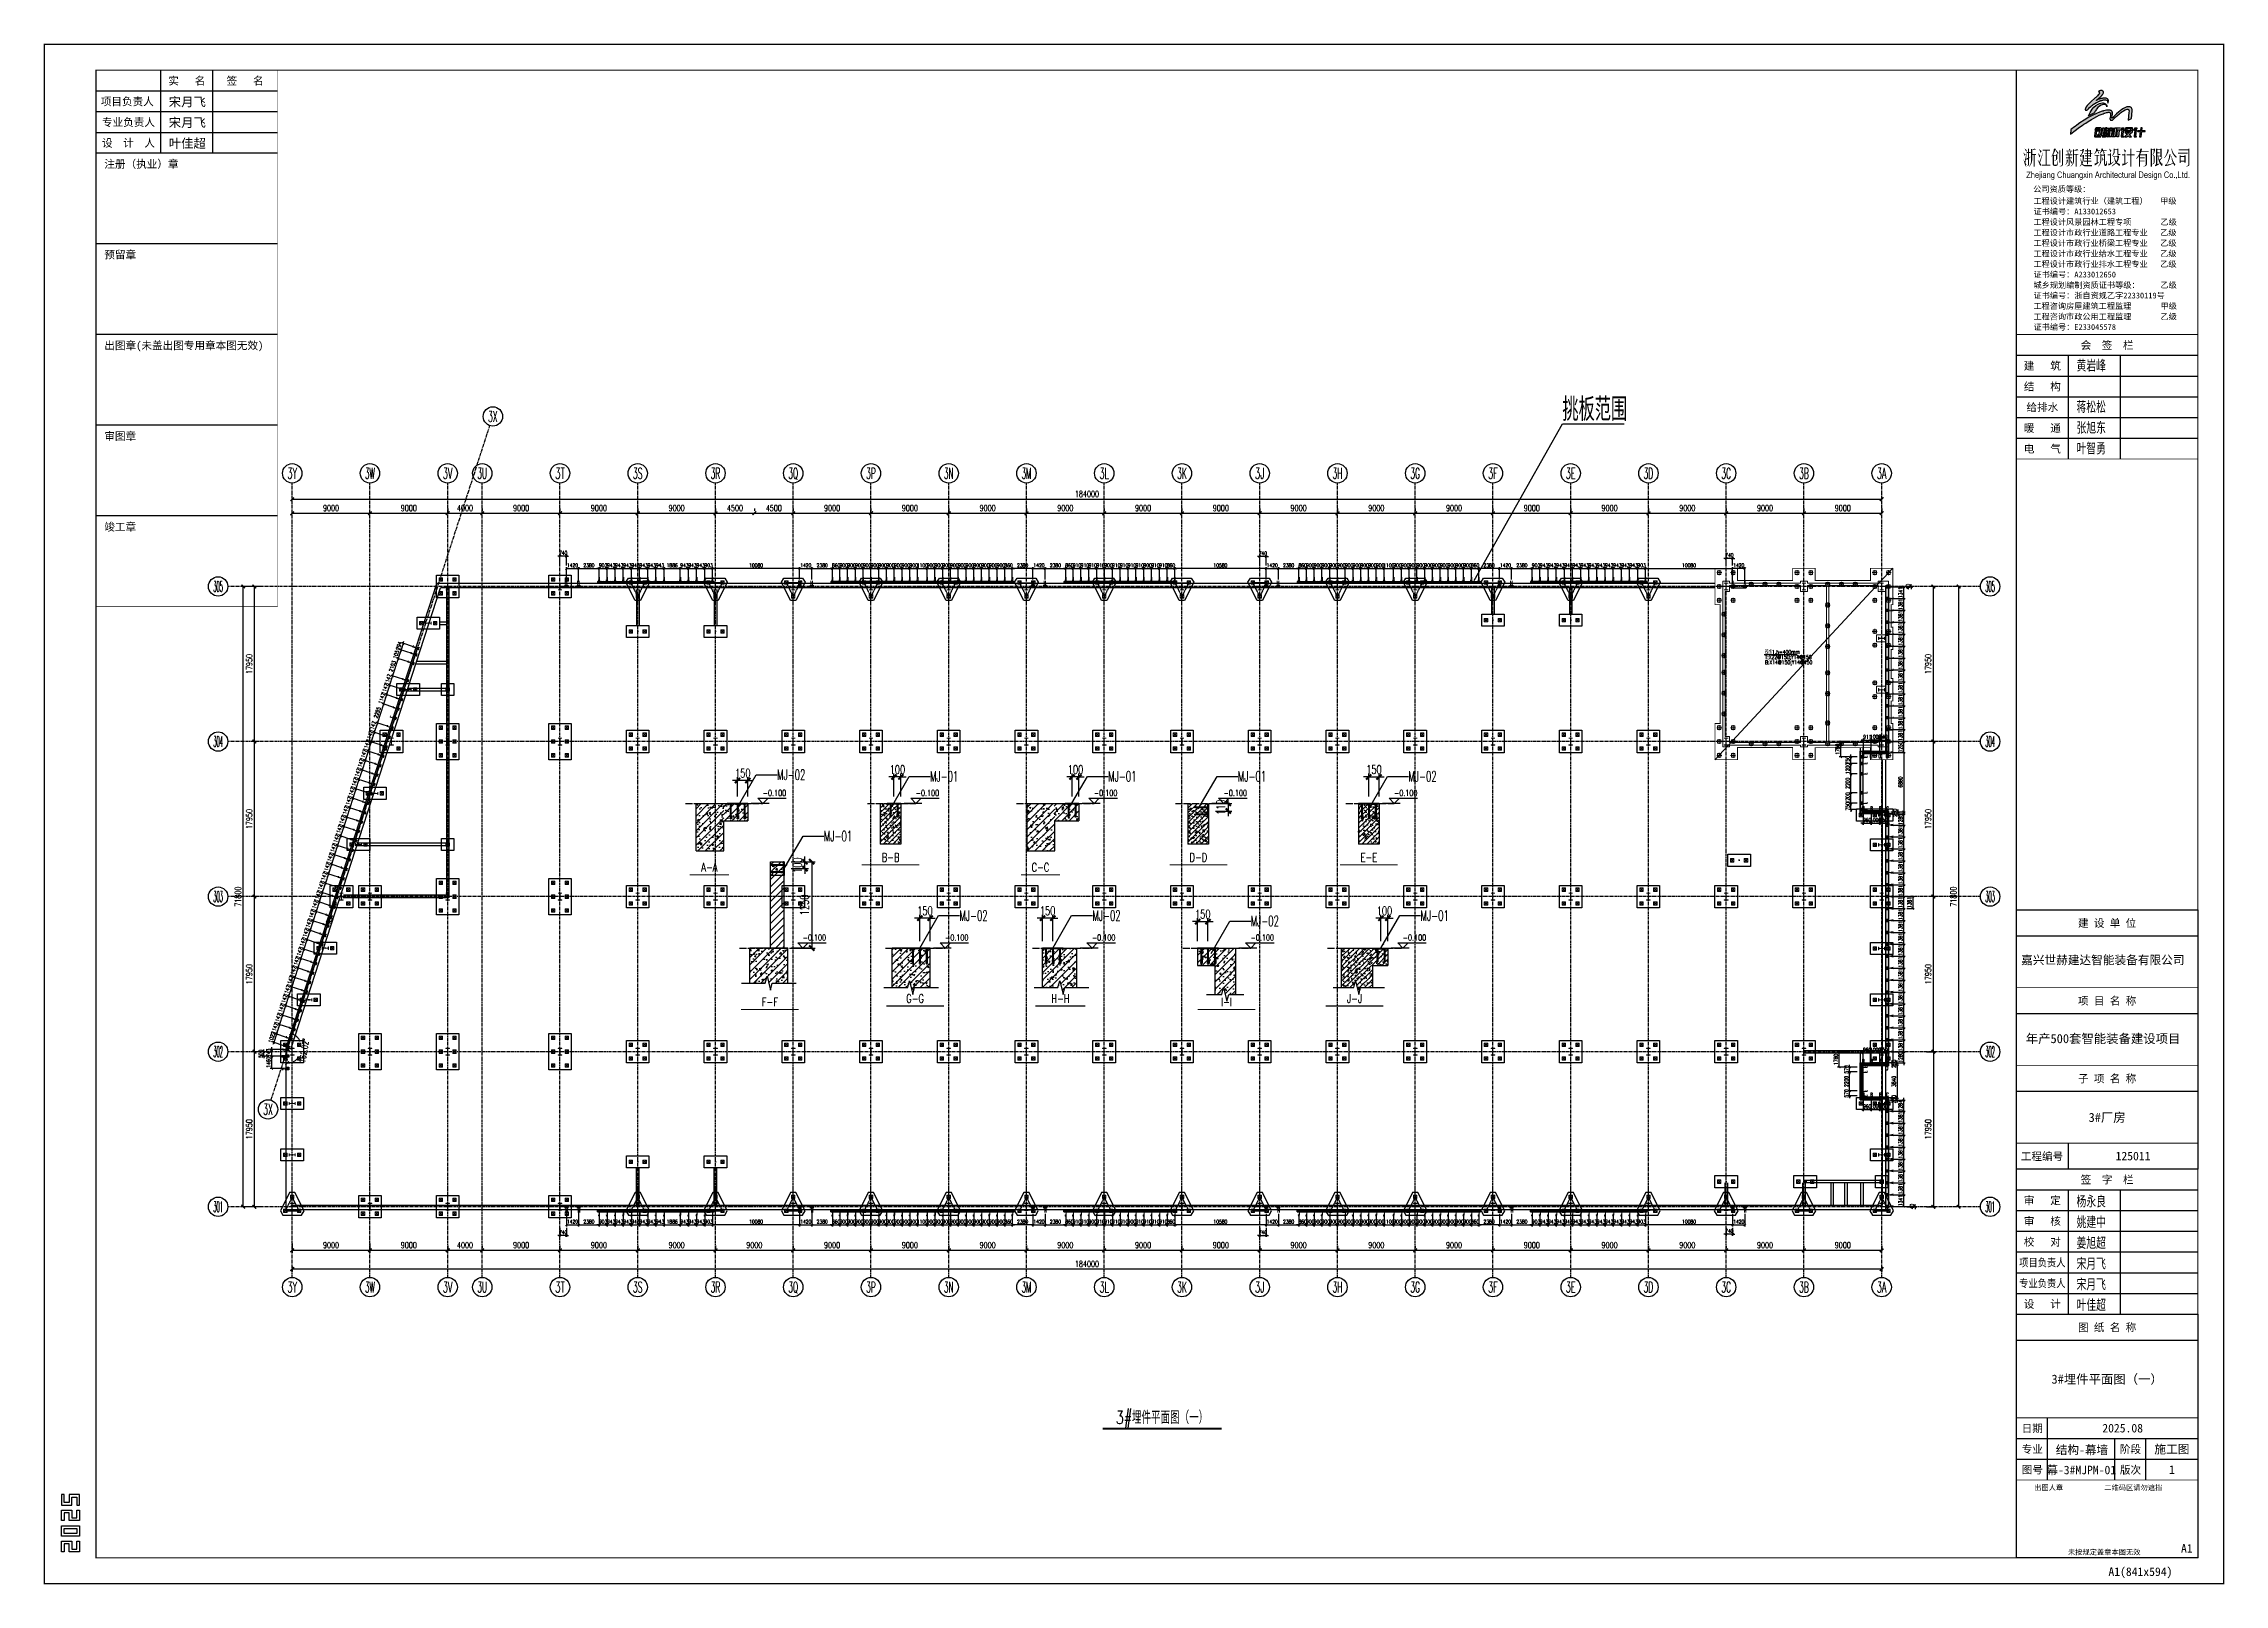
# Model space of a CAD drawing. Extents: x 782294 to 1727252, y -631030 to 17645.
# Drawn here: x 970202 to 1222652, y -631030 to -452680 of the extents above; entities that cross this region are included whole.
import ezdxf
from ezdxf.enums import TextEntityAlignment as Align

# ---------------------------------------------------------------- set-up
doc = ezdxf.new("R2010")
doc.units = 0
for name, pattern in [('CENTER', [2, 1.25, -0.25, 0.25, -0.25]), ('ZN-CENTER', [2, 1.25, -0.25, 0.25, -0.25]), ('ZN-DOTE', [2.42, 2, -0.2, 0.02, -0.2])]:
    doc.linetypes.add(name, pattern=pattern)
doc.layers.get('Defpoints').update_dxf_attribs({"color": 210})
for name, color, linetype in [('!ZN1-填充-8', 8, 'Continuous'), ('!ZN1-标注-173', 173, 'Continuous'), ('!ZN2-WALL-5', 5, 'Continuous'), ('!ZN3-铝板幕墙-3', 3, 'Continuous'), ('!ZN6-轴线-1', 1, 'ZN-CENTER'), ('0-cxFrame', 155, 'Continuous'), ('20剖面图$0$AS-COLN', 6, 'Continuous'), ('20剖面图$0$PUB_HATCH', 8, 'Continuous'), ('2钢材断面', 2, 'Continuous'), ('30预埋件', 30, 'Continuous'), ('3符号', 3, 'Continuous'), ('40钢材投影', 40, 'Continuous'), ('A-AXIS-DP', 126, 'Continuous'), ('ALT_CEN-0-30', 1, 'CENTER'), ('DIM', 173, 'Continuous'), ('DOTE', 1, 'CENTER'), ('qianming', 155, 'Continuous'), ('S-BKL', 4, 'Continuous'), ('S-DOTE1', 140, 'CENTER'), ('S-HATCH1-W', 252, 'Continuous'), ('S-SS', 111, 'Continuous'), ('TEXT', 7, 'Continuous'), ('结构轮廓线', 1, 'Continuous')]:
    doc.layers.add(name, color=color, linetype=linetype)
for name, color, linetype, lineweight in [('0-cxText', 131, 'Continuous', 25), ('S-col', 2, 'Continuous', 0), ('S-ct', 2, 'Continuous', 0), ('S-zhuang', 1, 'Continuous', 0)]:
    doc.layers.add(name, color=color, linetype=linetype, lineweight=lineweight)
doc.layers.add('A-云线2', color=3, linetype='Continuous', plot=False)
doc.layers.add('疑问', color=1, linetype='Continuous', plot=False)
doc.styles.add('_TCH_AXIS', font='COMPLEX', dxfattribs={"bigfont": 'GBCBIG'})
doc.styles.add('BZHZ', font='bzxw', dxfattribs={"width": 0.8, "bigfont": 'bzhz'})
doc.styles.add('cx_biaoti', font='')
doc.styles.add('cx_tuming', font='simhei.ttf')
doc.styles.add('cx_tuqian1', font='')
doc.styles.add('DHTEXT-1', font='romans.shx', dxfattribs={"width": 0.7, "bigfont": 'chinese.shx'})
doc.styles.add('SS1', font='tj-romans1.shx', dxfattribs={"width": 0.7, "bigfont": 'tj-hztxt1.shx'})
doc.styles.add('ZT审核字体', font='tssdeng.shx', dxfattribs={"bigfont": 'hztxt.shx'})
doc.styles.add('卓越符号', font='ROMANS.shx', dxfattribs={"width": 0.7, "bigfont": 'CHINESE.shx'})
doc.styles.add('图框宋体', font='', dxfattribs={"width": 0.75})
doc.styles.add('黑体', font='simhei.ttf', dxfattribs={"height": 12})
doc.styles.get('cx_biaoti').set_extended_font_data('SimSun')
doc.styles.get('cx_tuqian1').set_extended_font_data('SimSun')
doc.styles.get('图框宋体').set_extended_font_data('SimSun')
doc.dimstyles.new('ZN175', dxfattribs={"dimscale": 175, "dimtxt": 2.5, "dimasz": 1.5, "dimexe": 1, "dimexo": 2, "dimgap": 0.9, "dimtad": 1, "dimdec": 0, "dimdsep": 46, "dimtxsty": 'DHTEXT-1', "dimblk": 'ARCHTICK', "dimcen": 2.5, "dimclrd": 173, "dimclre": 173, "dimclrt": 7, "dimazin": 2, "dimtfac": 1, "dimtdec": 0, "dimtix": 1, "dimtmove": 2, "dimatfit": 3, "dimfxl": 0, "dimtolj": 1, "dimtzin": 0, "dimarcsym": 0})
doc.dimstyles.new('ZN280', dxfattribs={"dimscale": 280, "dimtxt": 2.5, "dimasz": 1.5, "dimexe": 1, "dimexo": 2, "dimgap": 0.9, "dimtad": 1, "dimdec": 0, "dimdsep": 46, "dimtxsty": 'DHTEXT-1', "dimblk": 'ARCHTICK', "dimcen": 2.5, "dimclrd": 173, "dimclre": 173, "dimclrt": 7, "dimazin": 2, "dimtfac": 1, "dimtdec": 0, "dimtix": 1, "dimtmove": 2, "dimatfit": 3, "dimfxl": 0, "dimarcsym": 0})
doc.dimstyles.new('ZN50', dxfattribs={"dimscale": 50, "dimtxt": 2.5, "dimasz": 1.5, "dimexe": 1, "dimexo": 2, "dimgap": 0.9, "dimtad": 1, "dimdec": 0, "dimdsep": 46, "dimtxsty": 'DHTEXT-1', "dimblk": 'ARCHTICK', "dimcen": 2.5, "dimclrd": 173, "dimclre": 173, "dimclrt": 7, "dimazin": 2, "dimtfac": 1, "dimtdec": 0, "dimtix": 1, "dimtmove": 2, "dimatfit": 3, "dimfxl": 0, "dimtolj": 1, "dimtzin": 12, "dimarcsym": 0})
pattern_1 = [(45, (537792.24, -567124.985), (-53.0330086, 53.0330086), []), (50, (537792.24, -567124.98), (215.178055, -18.82564), [22.5, -247.5]), (355, (537792.24, -567124.98), (-41.6254, 225.65764), [18, -198]), (100.4514, (537810.17, -567126.55), (173.552815, 206.83186), [19.12206, -210.342634]), (46.1842, (537792.24, -567064.98), (320.172315, -49.6557), [33.75, -371.25]), (96.6356, (537818.92, -567069.12), (280.39881, 292.23536), [28.68309, -315.5139]), (351.1842, (537792.24, -567065), (280.39858, 292.23558), [27, -297]), (21, (537822.24, -567079.98), (179.072116, -120.785667), [22.5, -247.5]), (326, (537822.24, -567079.98), (72.9946, 217.545014), [18, -198]), (71.4514, (537837.16, -567090.05), (252.06679, 96.75915), [19.12206, -210.342634]), (37.5, (537792.24, -567124.985), (3.6479566, 99.868156), [0, -195.6, 0, -201, 0, -198.75]), (7.5, (537792.24, -567124.98), (78.920861, 118.323514), [0, -114.6, 0, -191.1, 0, -75.75]), (327.5, (537725.34, -567124.985), (160.146731, -6.7664615), [0, -75, 0, -234, 0, -310.5]), (317.5, (537695.34, -567124.98), (174.95585, 30.031495), [0, -97.5, 0, -155.4, 0, -220.5])]
pattern_2 = [(45, (537742.24, -567124.985), (-53.0330086, 53.0330086), []), (50, (537742.24, -567124.98), (215.178055, -18.82564), [22.5, -247.5]), (355, (537742.24, -567124.98), (-41.6254, 225.65764), [18, -198]), (100.4514, (537760.17, -567126.55), (173.552815, 206.83186), [19.12206, -210.342634]), (46.1842, (537742.24, -567064.98), (320.172315, -49.6557), [33.75, -371.25]), (96.6356, (537768.92, -567069.12), (280.39881, 292.23536), [28.68309, -315.5139]), (351.1842, (537742.24, -567065), (280.39858, 292.23558), [27, -297]), (21, (537772.24, -567079.98), (179.072116, -120.785667), [22.5, -247.5]), (326, (537772.24, -567079.98), (72.9946, 217.545014), [18, -198]), (71.4514, (537787.16, -567090.05), (252.06679, 96.75915), [19.12206, -210.342634]), (37.5, (537742.24, -567124.985), (3.6479566, 99.868156), [0, -195.6, 0, -201, 0, -198.75]), (7.5, (537742.24, -567124.98), (78.920861, 118.323514), [0, -114.6, 0, -191.1, 0, -75.75]), (327.5, (537675.34, -567124.985), (160.146731, -6.7664615), [0, -75, 0, -234, 0, -310.5]), (317.5, (537645.34, -567124.98), (174.95585, 30.031495), [0, -97.5, 0, -155.4, 0, -220.5])]
pattern_3 = [(45, (62166, 69172.554), (-35.35534, 35.35534), []), (50, (62166, 69172.55), (143.45204, -12.55043), [15, -165]), (355, (62166, 69172.55), (-27.75027, 150.43843), [12, -132]), (100.4514, (62177.95, 69171.51), (115.70188, 137.8879), [12.74804, -140.22842]), (46.1842, (62166, 69212.55), (213.4482, -33.1038), [22.5, -247.5]), (96.6356, (62183.79, 69209.8), (186.93254, 194.82357), [19.12206, -210.3426]), (351.1842, (62166, 69212.55), (186.9324, 194.8237), [18, -198]), (21, (62186, 69202.55), (119.38141, -80.52378), [15, -165]), (326, (62186, 69202.55), (48.66307, 145.03), [12, -132]), (71.4514, (62195.95, 69195.84), (168.04453, 64.5061), [12.74804, -140.22842]), (37.5, (62166, 69172.554), (2.43197, 66.57877), [0, -130.4, 0, -134, 0, -132.5]), (7.5, (62166, 69172.554), (52.61391, 78.88234), [0, -76.4, 0, -127.4, 0, -50.5]), (327.5, (62121.4, 69172.554), (106.764487, -4.510974), [0, -50, 0, -156, 0, -207]), (317.5, (62101.4, 69172.55), (116.63723, 20.021), [0, -65, 0, -103.6, 0, -147])]
pattern_4 = [(45, (267758.46, 255248.18), (-44.901281, 44.901281), []), (135, (267758.46, 255248.18), (-44.901281, -44.901281), [])]
pattern_5 = [(0, (267758.463, 255248.18), (95.25, 54.992613), [63.5, -127]), (120, (267758.463, 255248.18), (-95.25, 54.992613), [63.5, -127]), (60, (267758.463, 255248.18), (2e-07, 109.985226), [-127, 63.5])]

# ---------------------------------------------------------------- blocks, each defined once
blk = doc.blocks.new('zjcx_lan_huiqian(Dragon)')
for p, q in [((-7000, -800), (0, -800)), ((-5000, -800), (-5000, -4800)), ((-3000, -800), (-3000, -4800)), ((-7000, -1600), (0, -1600)), ((-7000, -2400), (0, -2400)), ((-7000, -3200), (0, -3200)), ((-7000, -4000), (0, -4000))]:
    blk.add_line(p, q)
at = {"const_width": 30}
blk.add_lwpolyline([(-7000, 0), (0, 0)], dxfattribs=at)
blk.add_lwpolyline([(-7000, 0), (0, 0), (0, -4800), (-7000, -4800)], close=True, dxfattribs=at)
at = {"style": 'cx_biaoti'}
for s, p in [('会  签  栏', (-3500, -400)), ('建   筑', (-6000, -1200)), ('结   构', (-6000, -2000)), ('给排水', (-6000, -2800)), ('暖   通', (-6000, -3600)), ('电   气', (-6000, -4400))]:
    blk.add_text(s, height=300, dxfattribs=at).set_placement(p, align=Align.MIDDLE)
blk = doc.blocks.new('T-汇签(Dragon)')
at = {"layer": '0-cxFrame'}
blk.add_blockref('zjcx_lan_huiqian(Dragon)', (0, 0), dxfattribs=at)
at = {"layer": 'qianming', "style": 'BZHZ', "width": 0.8}
for s, p in [('黄岩峰', (-4113, -1180)), ('蒋松松', (-4113, -2780)), ('张旭东', (-4113, -3580)), ('叶智勇', (-4113, -4380))]:
    blk.add_text(s, height=450, dxfattribs=at).set_placement(p, align=Align.MIDDLE)
blk = doc.blocks.new('zjcx_logo(Dragon)')
h = blk.add_hatch(color=186)
h.dxf.hatch_style = 1
h.set_gradient(color1=(41, 22, 111), color2=(223, 33, 33), tint=1)
h.paths.add_polyline_path([(-1404, -619), (-1417, -787), (-1287, -689), (-1064, -520), (-959, -449), (-898, -408), (-824, -360), (-732, -300), (-599, -219), (-513, -170), (-403, -111), (-304, -62), (-225, -27), (-197, -14), (-154, 2), (-117, 16), (-91, 25), (-29, 43), (19, 53), (36, 55), (58, 56), (78, 54), (90, 53), (100, 49), (110, 44), (119, 36), (125, 28), (130, 18), (133, 7), (134, -3), (125, -83), (119, -131), (110, -192), (110, -205), (112, -214), (115, -223), (120, -231), (126, -238), (134, -244), (142, -249), (153, -252), (165, -253), (176, -253), (187, -250), (198, -246), (202, -243), (210, -238), (221, -231), (236, -220), (267, -190), (303, -155), (316, -143), (351, -110), (382, -81), (409, -57), (425, -43), (461, -12), (495, 15), (499, 19), (503, 23), (518, 34), (556, 63), (572, 76), (597, 92), (634, 116), (693, 149), (732, 164), (769, 173), (784, 174), (801, 173), (816, 167), (825, 161), (832, 154), (833, 153), (833, 153), (833, 153), (833, 152), (833, 152), (833, 152), (834, 152), (834, 152), (834, 152), (834, 152), (834, 152), (836, 149), (836, 148), (836, 148), (836, 148), (836, 148), (836, 148), (836, 148), (836, 148), (836, 148), (836, 148), (836, 148), (836, 148), (836, 148), (836, 148), (836, 148), (836, 148), (836, 148), (836, 148), (836, 148), (836, 148), (836, 148), (836, 148), (836, 148), (836, 148), (836, 148), (836, 148), (836, 148), (836, 148), (836, 148), (836, 148), (836, 148), (836, 148), (836, 148), (836, 148), (837, 146), (838, 145), (843, 135), (845, 125), (846, 115), (847, 97), (843, 51), (818, -247), (947, -187), (969, 117), (965, 165), (960, 186), (950, 206), (938, 224), (923, 239), (906, 252), (886, 262), (865, 268), (841, 272), (815, 272), (790, 270), (766, 264), (730, 252), (681, 230), (632, 204), (572, 164), (501, 111), (434, 55), (367, -6), (310, -62), (264, -108), (228, -146), (216, -158), (212, -162), (209, -164), (205, -166), (200, -168), (196, -168), (191, -168), (187, -167), (183, -165), (179, -162), (178, -160), (177, -157), (176, -155), (176, -152), (177, -147), (189, -90), (203, -18), (205, 16), (203, 49), (198, 66), (190, 83), (179, 97), (166, 110), (151, 120), (134, 127), (116, 131), (76, 136), (35, 137), (-5, 134), (-17, 132), (-18, 132), (-19, 132), (-20, 132), (-20, 132), (-20, 132), (-21, 132), (-79, 123), (-124, 113), (-142, 109), (-145, 108), (-146, 107), (-157, 105), (-175, 100), (-195, 94), (-288, 63), (-410, 12), (-556, -58), (-700, -135), (-882, -245), (-1049, -355), (-1175, -444), (-1234, -488), (-1299, -536), (-1360, -584), (-1398, -614)])
h.paths.add_polyline_path([(-712, -82), (-650, 50), (-573, 176), (-507, 252), (-431, 319), (-346, 375), (-294, 398), (-239, 412), (-183, 419), (-152, 418), (-120, 412), (-91, 400), (-64, 383), (-44, 364), (-29, 343), (-17, 319), (-9, 293), (-5, 267), (-14, 290), (-26, 311), (-43, 329), (-63, 344), (-81, 353), (-100, 358), (-120, 360), (-140, 359), (-188, 349), (-232, 330), (-297, 288), (-356, 237), (-404, 182), (-426, 154), (-449, 114), (-468, 80), (-489, 37)])
edge = h.paths.add_edge_path()
edge.add_line((-433, 632), (-455, 612))
edge.add_line((-455, 612), (-481, 589))
edge.add_line((-481, 589), (-598, 484))
edge.add_line((-598, 484), (-666, 424))
edge.add_line((-666, 424), (-728, 360))
edge.add_line((-728, 360), (-766, 320))
edge.add_line((-766, 320), (-807, 265))
edge.add_line((-807, 265), (-837, 203))
edge.add_line((-837, 203), (-840, 192))
edge.add_line((-840, 192), (-844, 172))
edge.add_line((-844, 172), (-844, 163))
edge.add_line((-844, 163), (-842, 155))
edge.add_line((-842, 155), (-838, 146))
edge.add_line((-838, 146), (-834, 141))
edge.add_line((-834, 141), (-828, 137))
edge.add_line((-828, 137), (-821, 134))
edge.add_line((-821, 134), (-814, 133))
edge.add_line((-814, 133), (-807, 133))
edge.add_line((-807, 133), (-800, 134))
edge.add_line((-800, 134), (-783, 142))
edge.add_line((-783, 142), (-768, 151))
edge.add_line((-768, 151), (-765, 153))
edge.add_line((-765, 153), (-763, 154))
edge.add_line((-763, 154), (-761, 156))
edge.add_line((-761, 156), (-756, 160))
edge.add_line((-756, 160), (-749, 166))
edge.add_line((-749, 166), (-747, 168))
edge.add_line((-747, 168), (-723, 190))
edge.add_line((-723, 190), (-674, 236))
edge.add_line((-674, 236), (-628, 278))
edge.add_line((-628, 278), (-598, 304))
edge.add_line((-598, 304), (-568, 326))
edge.add_line((-568, 326), (-534, 351))
edge.add_line((-534, 351), (-476, 390))
edge.add_line((-476, 390), (-408, 428))
edge.add_line((-408, 428), (-400, 433))
edge.add_line((-400, 433), (-346, 461))
edge.add_line((-346, 461), (-335, 466))
edge.add_line((-335, 466), (-290, 486))
edge.add_line((-290, 486), (-275, 492))
edge.add_line((-275, 492), (-259, 498))
edge.add_line((-259, 498), (-243, 504))
edge.add_line((-243, 504), (-210, 514))
edge.add_line((-210, 514), (-192, 519))
edge.add_line((-192, 519), (-168, 524))
edge.add_line((-168, 524), (-143, 530))
edge.add_line((-143, 530), (-100, 535))
edge.add_line((-100, 535), (-65, 533))
edge.add_line((-65, 533), (-30, 525))
edge.add_line((-30, 525), (-15, 517))
edge.add_line((-15, 517), (0, 506))
edge.add_line((0, 506), (12, 493))
edge.add_line((12, 493), (21, 477))
edge.add_line((21, 477), (27, 461))
edge.add_line((27, 461), (30, 442))
edge.add_line((30, 442), (29, 425))
edge.add_line((29, 425), (25, 407))
edge.add_line((25, 407), (32, 424))
edge.add_line((32, 424), (36, 434))
edge.add_line((36, 434), (42, 457))
edge.add_line((42, 457), (45, 468))
edge.add_line((45, 468), (49, 488))
edge.add_line((49, 488), (49, 507))
edge.add_line((49, 507), (46, 525))
edge.add_line((46, 525), (40, 543))
edge.add_line((40, 543), (31, 558))
edge.add_line((31, 558), (13, 575))
edge.add_line((13, 575), (-8, 588))
edge.add_line((-8, 588), (-31, 596))
edge.add_line((-31, 596), (-55, 600))
edge.add_line((-55, 600), (-96, 604))
edge.add_line((-96, 604), (-133, 602))
edge.add_line((-133, 602), (-160, 599))
edge.add_line((-160, 599), (-196, 593))
edge.add_line((-196, 593), (-237, 584))
edge.add_line((-237, 584), (-262, 576))
edge.add_line((-262, 576), (-288, 569))
edge.add_line((-288, 569), (-293, 567))
edge.add_line((-293, 567), (-299, 565))
edge.add_line((-299, 565), (-300, 564))
edge.add_line((-300, 564), (-301, 564))
edge.add_line((-301, 564), (-302, 564))
edge.add_line((-302, 564), (-303, 563))
edge.add_line((-303, 563), (-304, 563))
edge.add_line((-304, 563), (-305, 563))
edge.add_line((-305, 563), (-306, 562))
edge.add_line((-306, 562), (-307, 562))
edge.add_line((-307, 562), (-353, 545))
edge.add_line((-353, 545), (-407, 515))
edge.add_line((-407, 515), (-409, 514))
edge.add_line((-409, 514), (-408, 514))
edge.add_line((-408, 514), (-405, 517))
edge.add_line((-405, 517), (-402, 521))
edge.add_line((-402, 521), (-397, 525))
edge.add_line((-397, 525), (-392, 530))
edge.add_line((-392, 530), (-387, 535))
edge.add_line((-387, 535), (-381, 540))
edge.add_line((-381, 540), (-365, 553))
edge.add_line((-365, 553), (-347, 568))
edge.add_line((-347, 568), (-342, 572))
edge.add_line((-342, 572), (-330, 582))
edge.add_line((-330, 582), (-328, 585))
edge.add_line((-328, 585), (-324, 587))
edge.add_line((-324, 587), (-314, 597))
edge.add_line((-314, 597), (-279, 629))
edge.add_line((-279, 629), (-266, 641))
edge.add_line((-266, 641), (-254, 653))
edge.add_line((-254, 653), (-237, 669))
edge.add_line((-237, 669), (-216, 693))
edge.add_line((-216, 693), (-208, 702))
edge.add_line((-208, 702), (-204, 706))
edge.add_line((-204, 706), (-200, 711))
edge.add_line((-200, 711), (-191, 721))
edge.add_line((-191, 721), (-187, 727))
edge.add_line((-187, 727), (-184, 731))
edge.add_line((-184, 731), (-183, 733))
edge.add_line((-183, 733), (-178, 741))
edge.add_line((-178, 741), (-167, 755))
edge.add_line((-167, 755), (-153, 782))
edge.add_line((-153, 782), (-143, 812))
edge.add_line((-143, 812), (-143, 824))
edge.add_line((-143, 824), (-143, 826))
edge.add_line((-143, 826), (-145, 840))
edge.add_line((-145, 840), (-150, 853))
edge.add_line((-150, 853), (-158, 865))
edge.add_line((-158, 865), (-167, 876))
edge.add_line((-167, 876), (-178, 885))
edge.add_line((-178, 885), (-191, 891))
edge.add_line((-191, 891), (-213, 897))
edge.add_line((-213, 897), (-236, 899))
edge.add_line((-236, 899), (-259, 896))
edge.add_line((-259, 896), (-281, 889))
edge.add_line((-281, 889), (-300, 878))
edge.add_line((-300, 878), (-316, 864))
edge.add_line((-316, 864), (-331, 847))
edge.add_arc((-322, 816), 32.5, -21.48581, 105.47079, ccw=False)
edge.add_line((-292, 804), (-299, 785))
edge.add_line((-299, 785), (-315, 761))
edge.add_line((-315, 761), (-326, 745))
edge.add_line((-326, 745), (-342, 725))
edge.add_line((-342, 725), (-370, 695))
edge.add_line((-370, 695), (-393, 670))
edge.add_line((-393, 670), (-419, 645))
edge.add_line((-419, 645), (-433, 632))
h = blk.add_hatch(color=186)
h.dxf.hatch_style = 1
h.set_gradient(color1=(41, 22, 111), color2=(223, 33, 33), tint=1)
edge = h.paths.add_edge_path()
edge.add_line((-372, -565), (-315, -565))
edge.add_arc((-314, -577), 11.4, 18.89554, 94.3928, ccw=False)
edge.add_line((-303, -573), (-294, -620))
edge.add_line((-294, -620), (-290, -626))
edge.add_line((-290, -626), (-220, -626))
edge.add_arc((-224, -618), 9.49, 295.11011, 372.93383)
edge.add_line((-214, -615), (-222, -572))
edge.add_arc((-256, -574), 34.6, 4.17607, 68.3146)
edge.add_line((-244, -542), (-415, -542))
edge.add_arc((-399, -587), 47.9, 108.85314, 147.56181)
edge.add_line((-440, -562), (-469, -626))
edge.add_line((-469, -626), (-410, -626))
edge.add_line((-410, -626), (-387, -578))
edge.add_arc((-362, -592), 28.7, 111.26087, 151.54855, ccw=False)
edge = h.paths.add_edge_path()
edge.add_line((-470, -897), (-250, -897))
edge.add_line((-250, -897), (-248, -898))
edge.add_line((-248, -898), (-251, -883))
edge.add_line((-251, -883), (-413, -880))
edge.add_arc((-410, -866), 15, 169.35312, 256.08138, ccw=False)
edge.add_line((-424, -863), (-397, -657))
edge.add_line((-397, -657), (-389, -656))
edge.add_line((-389, -656), (-388, -655))
edge.add_line((-388, -655), (-313, -655))
edge.add_line((-313, -655), (-306, -658))
edge.add_arc((-311, -663), 7.51, -26.96741, 47.97447, ccw=False)
edge.add_line((-304, -667), (-321, -791))
edge.add_arc((-341, -791), 20.6, -81.28941, 0.26939, ccw=False)
edge.add_line((-338, -811), (-369, -813))
edge.add_line((-369, -813), (-376, -814))
edge.add_line((-376, -814), (-377, -827))
edge.add_arc((-361, -818), 18.3, 211.08496, 248.62588)
edge.add_line((-368, -835), (-292, -835))
edge.add_line((-292, -835), (-277, -832))
edge.add_arc((-290, -784), 50, 285.32037, 358.76459)
edge.add_line((-240, -785), (-221, -647))
edge.add_arc((-233, -648), 11.5, 3.51941, 31.54666)
edge.add_line((-223, -642), (-232, -640))
edge.add_line((-232, -640), (-449, -640))
edge.add_line((-449, -640), (-459, -643))
edge.add_line((-459, -643), (-488, -861))
edge.add_arc((-452, -866), 36.4, 172.51878, 238.5972)
edge = h.paths.add_edge_path()
edge.add_arc((-139, -559), 28, -5.27218, 20.95173, ccw=False)
edge.add_line((-112, -562), (-150, -847))
edge.add_line((-150, -847), (-160, -850))
edge.add_line((-160, -850), (-199, -850))
edge.add_arc((-196, -838), 12.1, 157.53823, 259.66789, ccw=False)
edge.add_line((-208, -833), (-169, -548))
edge.add_line((-169, -548), (-161, -545))
edge.add_line((-161, -545), (-119, -545))
edge.add_arc((-119, -552), 6.79, 24.25811, 86.73561, ccw=False)
edge = h.paths.add_edge_path()
edge.add_line((-194, -898), (-68, -898))
edge.add_line((-68, -898), (-62, -895))
edge.add_arc((-109, -838), 73.5, 309.69803, 351.80871)
edge.add_line((-36, -849), (4, -545))
edge.add_arc((-1, -544), 4.63, 347.67082, 409.41767)
edge.add_arc((-9, -558), 20.6, 56.68372, 79.18321)
edge.add_line((-5, -538), (-52, -538))
edge.add_arc((-51, -554), 16.4, 91.33263, 127.03986)
edge.add_arc((-58, -544), 4.85, 133.80873, 168.49542)
edge.add_line((-63, -543), (-103, -854))
edge.add_arc((-129, -854), 25.6, 303.0211, 359.8084, ccw=False)
edge.add_line((-115, -875), (-128, -879))
edge.add_line((-128, -879), (-193, -880))
edge.add_arc((-180, -890), 16.3, 142.79141, 207.15487)
edge = h.paths.add_edge_path()
edge.add_line((123, -557), (128, -541))
edge.add_line((128, -541), (137, -538))
edge.add_line((137, -538), (187, -538))
edge.add_arc((183, -552), 14.7, -28.0414, 74.43788, ccw=False)
edge.add_line((196, -559), (269, -562))
edge.add_arc((254, -570), 17.2, -7.1686, 26.38917, ccw=False)
edge.add_line((271, -572), (268, -579))
edge.add_line((268, -579), (266, -581))
edge.add_line((266, -581), (256, -581))
edge.add_line((256, -581), (254, -580))
edge.add_line((254, -580), (112, -581))
edge.add_line((112, -581), (110, -580))
edge.add_line((110, -580), (53, -580))
edge.add_line((53, -580), (52, -581))
edge.add_line((52, -581), (44, -581))
edge.add_line((44, -581), (43, -575))
edge.add_line((43, -575), (45, -563))
edge.add_line((45, -563), (115, -559))
edge.add_line((115, -559), (123, -557))
edge = h.paths.add_edge_path()
edge.add_arc((58, -751), 5.69, 2.93572, 38.52856, ccw=False)
edge.add_line((64, -751), (38, -896))
edge.add_line((38, -896), (38, -898))
edge.add_line((38, -898), (1, -898))
edge.add_line((1, -898), (-5, -898))
edge.add_arc((-50, -872), 51.3, 330.03006, 356.64264)
edge.add_line((2, -875), (25, -747))
edge.add_line((25, -747), (31, -745))
edge.add_line((31, -745), (58, -745))
edge.add_arc((53, -760), 15.8, 50.02603, 70.05817, ccw=False)
edge = h.paths.add_edge_path()
edge.add_line((55, -592), (62, -592))
edge.add_line((62, -592), (64, -593))
edge.add_line((64, -593), (101, -593))
edge.add_line((101, -593), (103, -592))
edge.add_line((103, -592), (110, -592))
edge.add_line((110, -592), (111, -598))
edge.add_line((111, -598), (113, -625))
edge.add_line((113, -625), (115, -638))
edge.add_line((115, -638), (176, -638))
edge.add_line((176, -638), (191, -592))
edge.add_line((191, -592), (200, -592))
edge.add_line((200, -592), (202, -593))
edge.add_line((202, -593), (248, -593))
edge.add_line((248, -593), (250, -592))
edge.add_line((250, -592), (255, -592))
edge.add_line((255, -592), (255, -595))
edge.add_line((255, -595), (246, -624))
edge.add_arc((256, -631), 11.5, 145.89681, 210.54086)
edge.add_arc((241, -691), 54.6, 66.73558, 84.76006, ccw=False)
edge.add_line((262, -641), (265, -647))
edge.add_arc((256, -649), 9.23, -85.53143, 13.00027, ccw=False)
edge.add_line((257, -658), (190, -660))
edge.add_line((190, -660), (186, -661))
edge.add_line((186, -661), (179, -697))
edge.add_arc((185, -696), 5.99, 186.91758, 264.62619)
edge.add_line((185, -702), (247, -703))
edge.add_arc((244, -714), 10.7, -46.02948, 74.10965, ccw=False)
edge.add_line((251, -721), (176, -724))
edge.add_line((176, -724), (159, -856))
edge.add_arc((103, -853), 56.4, 306.87915, 356.89777, ccw=False)
edge.add_line((137, -898), (56, -898))
edge.add_line((56, -898), (62, -878))
edge.add_line((62, -878), (64, -875))
edge.add_line((64, -875), (68, -873))
edge.add_line((68, -873), (77, -871))
edge.add_arc((78, -862), 9.14, 264.56776, 365.34397)
edge.add_line((87, -862), (104, -737))
edge.add_arc((94, -733), 10.7, 338.74451, 444.00887)
edge.add_line((96, -723), (25, -721))
edge.add_arc((34, -713), 12.2, 144.53162, 222.72258, ccw=False)
edge.add_arc((31, -714), 11.1, 84.06289, 130.83249, ccw=False)
edge.add_line((32, -703), (101, -702))
edge.add_line((101, -702), (107, -700))
edge.add_line((107, -700), (108, -700))
edge.add_line((108, -700), (113, -668))
edge.add_arc((107, -667), 7.02, 352.00278, 443.61958)
edge.add_line((107, -660), (37, -658))
edge.add_line((37, -658), (31, -656))
edge.add_arc((38, -649), 10.4, 80.08641, 222.41124, ccw=False)
edge.add_line((40, -639), (53, -638))
edge.add_line((53, -638), (53, -593))
edge.add_line((53, -593), (55, -593))
edge.add_line((55, -593), (55, -592))
edge = h.paths.add_edge_path()
edge.add_arc((228, -755), 10.9, -17.78151, 70.61556, ccw=False)
edge.add_line((239, -758), (228, -882))
edge.add_arc((273, -888), 45.2, 172.96333, 192.65476)
edge.add_line((229, -898), (178, -898))
edge.add_arc((127, -876), 54.9, 336.98391, 358.70886)
edge.add_line((182, -877), (194, -749))
edge.add_line((194, -749), (194, -747))
edge.add_line((194, -747), (200, -745))
edge.add_line((200, -745), (232, -745))
edge = h.paths.add_edge_path()
edge.add_line((503, -561), (496, -562))
edge.add_line((496, -562), (368, -564))
edge.add_arc((370, -571), 7.29, 105.68479, 178.6651)
edge.add_line((363, -571), (358, -616))
edge.add_line((358, -616), (358, -620))
edge.add_arc((361, -620), 2.85, 189.50087, 274.16637)
edge.add_line((361, -622), (490, -624))
edge.add_line((490, -624), (495, -626))
edge.add_arc((483, -634), 14.3, -39.41692, 35.58773, ccw=False)
edge.add_line((494, -643), (469, -648))
edge.add_line((469, -648), (434, -898))
edge.add_line((434, -898), (377, -898))
edge.add_arc((381, -894), 4.94, 183.46145, 225.75062, ccw=False)
edge.add_line((376, -894), (407, -653))
edge.add_arc((399, -653), 7.96, 2.1679, 44.2283)
edge.add_line((405, -648), (403, -646))
edge.add_line((403, -646), (358, -646))
edge.add_arc((362, -656), 11.3, 112.7163, 146.72014)
edge.add_line((353, -650), (320, -863))
edge.add_arc((237, -848), 84.4, 323.85528, 349.57772, ccw=False)
edge.add_line((305, -898), (239, -898))
edge.add_line((239, -898), (245, -877))
edge.add_line((245, -877), (246, -874))
edge.add_arc((256, -885), 15, 97.81362, 133.86818, ccw=False)
edge.add_line((254, -870), (300, -546))
edge.add_arc((309, -554), 12.1, 90.94326, 137.95811, ccw=False)
edge.add_line((309, -542), (497, -542))
edge.add_arc((495, -553), 11.3, -43.69979, 78.83388, ccw=False)
edge = h.paths.add_edge_path()
edge.add_line((649, -544), (651, -578))
edge.add_arc((640, -580), 11.7, -74.28193, 11.70387, ccw=False)
edge.add_line((643, -592), (580, -591))
edge.add_arc((581, -581), 10.1, 232.28685, 262.06195, ccw=False)
edge.add_arc((578, -585), 5.08, 189.86821, 228.06029, ccw=False)
edge.add_line((573, -586), (570, -554))
edge.add_arc((591, -554), 20.3, 128.18902, 179.8773, ccw=False)
edge.add_line((578, -538), (642, -538))
edge.add_arc((641, -547), 9.1, 19.52522, 83.24008, ccw=False)
edge = h.paths.add_edge_path()
edge.add_line((534, -628), (565, -630))
edge.add_arc((561, -639), 9.9, 14.99273, 68.78885, ccw=False)
edge.add_line((571, -637), (541, -863))
edge.add_line((541, -863), (541, -886))
edge.add_line((541, -886), (550, -898))
edge.add_line((550, -898), (641, -898))
edge.add_line((641, -898), (641, -884))
edge.add_arc((634, -883), 7.15, 350.15546, 442.57553)
edge.add_line((635, -876), (610, -875))
edge.add_line((610, -875), (608, -868))
edge.add_line((608, -868), (641, -623))
edge.add_arc((631, -618), 10.8, 331.57994, 426.36661)
edge.add_line((635, -608), (535, -608))
edge.add_line((535, -608), (526, -614))
edge.add_arc((536, -618), 10.6, 159.68796, 260.66864)
edge = h.paths.add_edge_path()
edge.add_arc((693, -601), 15.8, -85.86686, 11.69545, ccw=False)
edge.add_arc((695, -623), 6.69, 101.3793, 192.92077)
edge.add_arc((615, -625), 73.2, -11.18403, 0.554, ccw=False)
edge.add_arc((698, -637), 10.9, 194.31907, 249.68762)
edge.add_line((694, -647), (728, -647))
edge.add_arc((725, -603), 44.5, 273.23858, 353.69691)
edge.add_line((770, -607), (772, -587))
edge.add_line((772, -587), (776, -566))
edge.add_line((776, -566), (908, -566))
edge.add_line((908, -566), (910, -574))
edge.add_line((910, -574), (905, -620))
edge.add_arc((959, -606), 55.9, 194.85061, 207.61208)
edge.add_line((910, -632), (912, -635))
edge.add_arc((954, -581), 68.1, 232.01246, 255.28682)
edge.add_line((937, -647), (979, -647))
edge.add_arc((978, -635), 12.3, 273.58089, 308.49109)
edge.add_arc((965, -631), 25.2, 327.87798, 381.88684)
edge.add_arc((973, -630), 17.2, 28.11813, 70.13193)
edge.add_arc((1049, -599), 71.8, 164.51198, 191.90234, ccw=False)
edge.add_line((980, -580), (983, -557))
edge.add_line((983, -557), (982, -550))
edge.add_line((982, -550), (979, -544))
edge.add_line((979, -544), (721, -544))
edge.add_arc((725, -554), 10.6, 109.95804, 166.92412)
edge.add_line((714, -551), (708, -598))
edge = h.paths.add_edge_path()
edge.add_line((1146, -544), (1148, -578))
edge.add_arc((1137, -581), 11.7, -74.28193, 11.70387, ccw=False)
edge.add_line((1140, -592), (1077, -591))
edge.add_arc((1078, -581), 10.1, 232.28685, 262.06195, ccw=False)
edge.add_arc((1075, -585), 5.08, 189.86821, 228.06029, ccw=False)
edge.add_line((1070, -586), (1067, -554))
edge.add_arc((1088, -554), 20.3, 128.18902, 179.8773, ccw=False)
edge.add_line((1075, -538), (1139, -538))
edge.add_arc((1137, -547), 9.1, 19.52522, 83.24008, ccw=False)
edge = h.paths.add_edge_path()
edge.add_line((1031, -629), (1062, -630))
edge.add_arc((1058, -640), 9.9, 14.99273, 68.78885, ccw=False)
edge.add_line((1068, -637), (1038, -863))
edge.add_line((1038, -863), (1038, -886))
edge.add_line((1038, -886), (1047, -898))
edge.add_line((1047, -898), (1138, -898))
edge.add_line((1138, -898), (1138, -885))
edge.add_arc((1131, -883), 7.15, 350.15546, 442.57553)
edge.add_line((1132, -876), (1107, -876))
edge.add_line((1107, -876), (1105, -868))
edge.add_line((1105, -868), (1137, -624))
edge.add_arc((1128, -618), 10.8, 331.57994, 426.36661)
edge.add_line((1132, -609), (1032, -609))
edge.add_line((1032, -609), (1023, -615))
edge.add_arc((1033, -618), 10.6, 159.68796, 260.66864)
edge = h.paths.add_edge_path()
edge.add_line((1181, -682), (1274, -684))
edge.add_arc((1268, -691), 9.1, 10.6545, 49.67894, ccw=False)
edge.add_line((1277, -689), (1250, -895))
edge.add_line((1250, -895), (1252, -896))
edge.add_line((1252, -896), (1252, -898))
edge.add_line((1252, -898), (1312, -898))
edge.add_line((1312, -898), (1313, -892))
edge.add_line((1313, -892), (1340, -689))
edge.add_line((1340, -689), (1341, -685))
edge.add_line((1341, -685), (1464, -684))
edge.add_arc((1447, -671), 21.2, 322.14414, 390.61106)
edge.add_line((1465, -661), (1352, -661))
edge.add_line((1352, -661), (1343, -655))
edge.add_line((1343, -655), (1358, -550))
edge.add_arc((1349, -548), 8.68, 346.76013, 438.30399)
edge.add_line((1351, -539), (1304, -539))
edge.add_arc((1305, -546), 6.98, 97.51297, 154.6127)
edge.add_line((1299, -543), (1285, -647))
edge.add_arc((1270, -645), 14.6, 274.64509, 354.62105, ccw=False)
edge.add_line((1271, -660), (1180, -661))
edge.add_arc((1182, -672), 10.8, 104.43576, 265.29365)
edge = h.paths.add_edge_path()
edge.add_arc((875, -684), 106, 357.44715, 369.99523)
edge.add_arc((973, -667), 6.36, 14.46934, 89.99572)
edge.add_line((973, -661), (694, -661))
edge.add_line((694, -661), (687, -663))
edge.add_line((687, -663), (685, -667))
edge.add_line((685, -667), (686, -680))
edge.add_line((686, -680), (902, -680))
edge.add_arc((903, -683), 3.29, 32.90594, 94.76591, ccw=False)
edge.add_line((905, -682), (893, -694))
edge.add_line((893, -694), (825, -750))
edge.add_line((825, -750), (816, -758))
edge.add_line((816, -758), (808, -752))
edge.add_line((808, -752), (767, -711))
edge.add_line((767, -711), (760, -710))
edge.add_line((760, -710), (695, -708))
edge.add_line((695, -708), (690, -708))
edge.add_line((690, -708), (683, -709))
edge.add_line((683, -709), (768, -795))
edge.add_arc((765, -801), 7, -76.02363, 62.4248, ccw=False)
edge.add_line((766, -808), (666, -898))
edge.add_line((666, -898), (752, -897))
edge.add_line((752, -897), (809, -847))
edge.add_line((809, -847), (847, -887))
edge.add_arc((820, -919), 41.8, 31.51695, 49.64377, ccw=False)
edge.add_line((856, -897), (941, -898))
edge.add_line((941, -898), (854, -803))
edge.add_line((854, -803), (971, -707))
edge.add_line((971, -707), (980, -689))
edge = h.paths.add_edge_path(flags=17)
edge.add_line((816, -757), (817, -757))
edge.add_arc((947, -683), 33.5, 314.94454, 350.31038)
blk.add_line((816, -757), (817, -757))
for points in [[(-433, 632), (-455, 612), (-481, 589), (-598, 484), (-666, 424), (-728, 360), (-766, 320), (-807, 265), (-837, 203), (-840, 192), (-844, 172), (-844, 163), (-842, 155), (-838, 146), (-834, 141), (-828, 137), (-821, 134), (-814, 133), (-807, 133), (-800, 134), (-783, 142), (-768, 151), (-765, 153), (-763, 154), (-761, 156), (-756, 160), (-749, 166), (-747, 168), (-723, 190), (-674, 236), (-628, 278), (-598, 304), (-568, 326), (-534, 351), (-476, 390), (-408, 428), (-400, 433), (-346, 461), (-335, 466), (-290, 486), (-275, 492), (-259, 498), (-243, 504), (-210, 514), (-192, 519), (-168, 524), (-143, 530), (-100, 535), (-65, 533), (-30, 525), (-15, 517), (0, 506), (12, 493), (21, 477), (27, 461), (30, 442), (29, 425), (25, 407), (32, 424), (36, 434), (42, 457), (45, 468), (49, 488), (49, 507), (46, 525), (40, 543), (31, 558), (13, 575), (-8, 588), (-31, 596), (-55, 600), (-96, 604), (-133, 602), (-160, 599), (-196, 593), (-237, 584), (-262, 576), (-288, 569), (-293, 567), (-299, 565), (-300, 564), (-301, 564), (-302, 564), (-303, 563), (-304, 563), (-305, 563), (-306, 562), (-307, 562), (-353, 545), (-407, 515), (-409, 514), (-408, 514), (-405, 517), (-402, 521), (-397, 525), (-392, 530), (-387, 535), (-381, 540), (-365, 553), (-347, 568), (-342, 572), (-330, 582), (-328, 585), (-324, 587), (-314, 597), (-279, 629), (-266, 641), (-254, 653), (-237, 669), (-216, 693), (-208, 702), (-204, 706), (-200, 711), (-191, 721), (-187, 727), (-184, 731), (-183, 733), (-178, 741), (-167, 755), (-153, 782), (-143, 812), (-143, 824), (-143, 826), (-145, 840), (-150, 853), (-158, 865), (-167, 876), (-178, 885), (-191, 891), (-213, 897), (-236, 899), (-259, 896), (-281, 889), (-300, 878), (-316, 864), (-331, 847)], [(-433, 632), (-455, 612), (-481, 589), (-598, 484), (-666, 424), (-728, 360), (-766, 320), (-807, 265), (-837, 203), (-840, 192), (-844, 172), (-844, 163), (-842, 155), (-838, 146), (-834, 141), (-828, 137), (-821, 134), (-814, 133), (-807, 133), (-800, 134), (-783, 142), (-768, 151), (-765, 153), (-763, 154), (-761, 156), (-756, 160), (-749, 166), (-747, 168), (-723, 190), (-674, 236), (-628, 278), (-598, 304), (-568, 326), (-534, 351), (-476, 390), (-408, 428), (-400, 433), (-346, 461), (-335, 466), (-290, 486), (-275, 492), (-259, 498), (-243, 504), (-210, 514), (-192, 519), (-168, 524), (-143, 530), (-100, 535), (-65, 533), (-30, 525), (-15, 517), (0, 506), (12, 493), (21, 477), (27, 461), (30, 442), (29, 425), (25, 407), (32, 424), (36, 434), (42, 457), (45, 468), (49, 488), (49, 507), (46, 525), (40, 543), (31, 558), (13, 575), (-8, 588), (-31, 596), (-55, 600), (-96, 604), (-133, 602), (-160, 599), (-196, 593), (-237, 584), (-262, 576), (-288, 569), (-293, 567), (-299, 565), (-300, 564), (-301, 564), (-302, 564), (-303, 563), (-304, 563), (-305, 563), (-306, 562), (-307, 562), (-353, 545), (-407, 515), (-409, 514), (-408, 514), (-405, 517), (-402, 521), (-397, 525), (-392, 530), (-387, 535), (-381, 540), (-365, 553), (-347, 568), (-342, 572), (-330, 582), (-328, 585), (-324, 587), (-314, 597), (-279, 629), (-266, 641), (-254, 653), (-237, 669), (-216, 693), (-208, 702), (-204, 706), (-200, 711), (-191, 721), (-187, 727), (-184, 731), (-183, 733), (-178, 741), (-167, 755), (-153, 782), (-143, 812), (-143, 824), (-143, 826), (-145, 840), (-150, 853), (-158, 865), (-167, 876), (-178, 885), (-191, 891), (-213, 897), (-236, 899), (-259, 896), (-281, 889), (-300, 878), (-316, 864), (-331, 847)], [(-1404, -619), (-1417, -787), (-1287, -689), (-1064, -520), (-959, -449), (-898, -408), (-824, -360), (-732, -300), (-599, -219), (-513, -170), (-403, -111), (-304, -62), (-225, -27), (-197, -14), (-154, 2), (-117, 16), (-91, 25), (-29, 43), (19, 53), (36, 55), (58, 56), (78, 54), (90, 53), (100, 49), (110, 44), (119, 36), (125, 28), (130, 18), (133, 7), (134, -3), (125, -83), (119, -131), (110, -192), (110, -205), (112, -214), (115, -223), (120, -231), (126, -238), (134, -244), (142, -249), (153, -252), (165, -253), (176, -253), (187, -250), (198, -246), (202, -243), (210, -238), (221, -231), (236, -220), (267, -190), (303, -155), (316, -143), (351, -110), (382, -81), (409, -57), (425, -43), (461, -12), (495, 15), (499, 19), (503, 23), (518, 34), (556, 63), (572, 76), (597, 92), (634, 116), (693, 149), (732, 164), (769, 173), (784, 174), (801, 173), (816, 167), (825, 161), (832, 154), (833, 153), (833, 153), (833, 153), (833, 152), (833, 152), (833, 152), (834, 152), (834, 152), (834, 152), (834, 152), (834, 152), (836, 149), (836, 148), (836, 148), (836, 148), (836, 148), (836, 148), (836, 148), (836, 148), (836, 148), (836, 148), (836, 148), (836, 148), (836, 148), (836, 148), (836, 148), (836, 148), (836, 148), (836, 148), (836, 148), (836, 148), (836, 148), (836, 148), (836, 148), (836, 148), (836, 148), (836, 148), (836, 148), (836, 148), (836, 148), (836, 148), (836, 148), (836, 148), (836, 148), (836, 148), (837, 146), (838, 145), (843, 135), (845, 125), (846, 115), (847, 97), (843, 51), (818, -247), (947, -187), (969, 117), (965, 165), (960, 186), (950, 206), (938, 224), (923, 239), (906, 252), (886, 262), (865, 268), (841, 272), (815, 272), (790, 270), (766, 264), (730, 252), (681, 230), (632, 204), (572, 164), (501, 111), (434, 55), (367, -6), (310, -62), (264, -108), (228, -146), (216, -158), (212, -162), (209, -164), (205, -166), (200, -168), (196, -168), (191, -168), (187, -167), (183, -165), (179, -162), (178, -160), (177, -157), (176, -155), (176, -152), (177, -147), (189, -90), (203, -18), (205, 16), (203, 49), (198, 66), (190, 83), (179, 97), (166, 110), (151, 120), (134, 127), (116, 131), (76, 136), (35, 137), (-5, 134), (-17, 132), (-18, 132), (-19, 132), (-20, 132), (-20, 132), (-20, 132), (-21, 132), (-79, 123), (-124, 113), (-142, 109), (-145, 108), (-146, 107), (-157, 105), (-175, 100), (-195, 94), (-288, 63), (-410, 12), (-556, -58), (-700, -135), (-882, -245), (-1049, -355), (-1175, -444), (-1234, -488), (-1299, -536), (-1360, -584), (-1398, -614), (-1404, -619), (-1404, -619)], [(-1404, -619), (-1417, -787), (-1287, -689), (-1064, -520), (-959, -449), (-898, -408), (-824, -360), (-732, -300), (-599, -219), (-513, -170), (-403, -111), (-304, -62), (-225, -27), (-197, -14), (-154, 2), (-117, 16), (-91, 25), (-29, 43), (19, 53), (36, 55), (58, 56), (78, 54), (90, 53), (100, 49), (110, 44), (119, 36), (125, 28), (130, 18), (133, 7), (134, -3), (125, -83), (119, -131), (110, -192), (110, -205), (112, -214), (115, -223), (120, -231), (126, -238), (134, -244), (142, -249), (153, -252), (165, -253), (176, -253), (187, -250), (198, -246), (202, -243), (210, -238), (221, -231), (236, -220), (267, -190), (303, -155), (316, -143), (351, -110), (382, -81), (409, -57), (425, -43), (461, -12), (495, 15), (499, 19), (503, 23), (518, 34), (556, 63), (572, 76), (597, 92), (634, 116), (693, 149), (732, 164), (769, 173), (784, 174), (801, 173), (816, 167), (825, 161), (832, 154), (833, 153), (833, 153), (833, 153), (833, 152), (833, 152), (833, 152), (834, 152), (834, 152), (834, 152), (834, 152), (834, 152), (836, 149), (836, 148), (836, 148), (836, 148), (836, 148), (836, 148), (836, 148), (836, 148), (836, 148), (836, 148), (836, 148), (836, 148), (836, 148), (836, 148), (836, 148), (836, 148), (836, 148), (836, 148), (836, 148), (836, 148), (836, 148), (836, 148), (836, 148), (836, 148), (836, 148), (836, 148), (836, 148), (836, 148), (836, 148), (836, 148), (836, 148), (836, 148), (836, 148), (836, 148), (837, 146), (838, 145), (843, 135), (845, 125), (846, 115), (847, 97), (843, 51), (818, -247), (947, -187), (969, 117), (965, 165), (960, 186), (950, 206), (938, 224), (923, 239), (906, 252), (886, 262), (865, 268), (841, 272), (815, 272), (790, 270), (766, 264), (730, 252), (681, 230), (632, 204), (572, 164), (501, 111), (434, 55), (367, -6), (310, -62), (264, -108), (228, -146), (216, -158), (212, -162), (209, -164), (205, -166), (200, -168), (196, -168), (191, -168), (187, -167), (183, -165), (179, -162), (178, -160), (177, -157), (176, -155), (176, -152), (177, -147), (189, -90), (203, -18), (205, 16), (203, 49), (198, 66), (190, 83), (179, 97), (166, 110), (151, 120), (134, 127), (116, 131), (76, 136), (35, 137), (-5, 134), (-17, 132), (-18, 132), (-19, 132), (-20, 132), (-20, 132), (-20, 132), (-21, 132), (-79, 123), (-124, 113), (-142, 109), (-145, 108), (-146, 107), (-157, 105), (-175, 100), (-195, 94), (-288, 63), (-410, 12), (-556, -58), (-700, -135), (-882, -245), (-1049, -355), (-1175, -444), (-1234, -488), (-1299, -536), (-1360, -584), (-1398, -614), (-1404, -619), (-1404, -619)], [(-712, -82), (-650, 50), (-573, 176), (-507, 252), (-431, 319), (-346, 375), (-294, 398), (-239, 412), (-183, 419), (-152, 418), (-120, 412), (-91, 400), (-64, 383), (-44, 364), (-29, 343), (-17, 319), (-9, 293), (-5, 267), (-14, 290), (-26, 311), (-43, 329), (-63, 344), (-81, 353), (-100, 358), (-120, 360), (-140, 359), (-188, 349), (-232, 330), (-297, 288), (-356, 237), (-404, 182), (-426, 154), (-449, 114), (-468, 80), (-489, 37), (-712, -82)], [(-712, -82), (-650, 50), (-573, 176), (-507, 252), (-431, 319), (-346, 375), (-294, 398), (-239, 412), (-183, 419), (-152, 418), (-120, 412), (-91, 400), (-64, 383), (-44, 364), (-29, 343), (-17, 319), (-9, 293), (-5, 267), (-14, 290), (-26, 311), (-43, 329), (-63, 344), (-81, 353), (-100, 358), (-120, 360), (-140, 359), (-188, 349), (-232, 330), (-297, 288), (-356, 237), (-404, 182), (-426, 154), (-449, 114), (-468, 80), (-489, 37), (-712, -82)], [(-292, 804), (-299, 785), (-315, 761), (-326, 745), (-342, 725), (-370, 695), (-393, 670), (-419, 645), (-433, 632)], [(-292, 804), (-299, 785), (-315, 761), (-326, 745), (-342, 725), (-370, 695), (-393, 670), (-419, 645), (-433, 632)]]:
    blk.add_lwpolyline(points)
for points in [[(-470, -897), (-250, -897), (-248, -898), (-251, -883), (-413, -880, -0.397586), (-424, -863), (-397, -657), (-389, -656), (-388, -655), (-313, -655), (-306, -658, -0.339171), (-304, -667), (-321, -791, -0.371692), (-338, -811), (-369, -813), (-376, -814), (-377, -827, 0.165284), (-368, -835), (-292, -835), (-277, -832, 0.331901), (-240, -785), (-221, -647, 0.122905), (-223, -642), (-232, -640), (-449, -640), (-459, -643), (-488, -861, 0.296586)], [(-372, -565), (-315, -565, -0.341876), (-303, -573), (-294, -620), (-290, -626), (-220, -626, 0.353253), (-214, -615), (-222, -572, 0.2874), (-244, -542), (-415, -542, 0.170523), (-440, -562), (-469, -626), (-410, -626), (-387, -578, -0.177622)], [(-113, -549, -0.114925), (-112, -562), (-150, -847), (-160, -850), (-199, -850, -0.47767), (-208, -833), (-169, -548), (-161, -545), (-119, -545, -0.27957)], [(-194, -898), (-68, -898), (-62, -895, 0.185839), (-36, -849), (4, -545, 0.276135), (2, -541, 0.098489), (-5, -538), (-52, -538, 0.157075), (-61, -541, 0.152516), (-63, -543), (-103, -854, -0.25298), (-115, -875), (-128, -879), (-193, -880, 0.288462)], [(63, -747, -0.156564), (64, -751), (38, -896), (38, -898), (1, -898), (-5, -898, 0.116644), (2, -875), (25, -747), (31, -745), (58, -745, -0.08763)], [(55, -592), (62, -592), (64, -593), (101, -593), (103, -592), (110, -592), (111, -598), (113, -625), (115, -638), (176, -638), (191, -592), (200, -592), (202, -593), (248, -593), (250, -592), (255, -592), (255, -595), (246, -624, 0.289789), (246, -637, -0.078809), (262, -641), (265, -647, -0.458531), (257, -658), (190, -660), (186, -661), (179, -697, 0.352688), (185, -702), (247, -703, -0.57816), (251, -721), (176, -724), (159, -856, -0.22178), (137, -898), (56, -898), (62, -878), (64, -875), (68, -873), (77, -871, 0.470438), (87, -862), (104, -737, 0.49458), (96, -723), (25, -721, -0.355057), (24, -706, -0.206952), (32, -703), (101, -702), (107, -700), (108, -700), (113, -668, 0.422503), (107, -660), (37, -658), (31, -656, -0.715434), (40, -639), (53, -638), (53, -593), (55, -593)], [(123, -557), (128, -541), (137, -538), (187, -538, -0.479545), (196, -559), (269, -562, -0.147479), (271, -572), (268, -579), (266, -581), (256, -581), (254, -580), (112, -581), (110, -580), (53, -580), (52, -581), (44, -581), (43, -575), (45, -563), (115, -559)], [(232, -745, -0.406043), (239, -758), (228, -882, 0.086132), (229, -898), (178, -898, 0.095078), (182, -877), (194, -749), (194, -747), (200, -745)], [(503, -561), (496, -562), (368, -564, 0.329655), (363, -571), (358, -616), (358, -620, 0.387199), (361, -622), (490, -624), (495, -626, -0.339477), (494, -643), (469, -648), (434, -898), (377, -898, -0.186644), (376, -894), (407, -653, 0.185612), (405, -648), (403, -646), (358, -646, 0.149468), (353, -650), (320, -863, -0.112709), (305, -898), (239, -898), (245, -877), (246, -874, -0.158628), (254, -870), (300, -546, -0.208068), (309, -542), (497, -542, -0.592186)], [(534, -628), (565, -630, -0.239138), (571, -637), (541, -863), (541, -886), (550, -898), (641, -898), (641, -884, 0.42664), (635, -876), (610, -875), (608, -868), (641, -623, 0.4389), (635, -608), (535, -608), (526, -614, 0.471528)], [(649, -544), (651, -578, -0.393839), (643, -592), (580, -591, -0.130654), (575, -589, -0.168204), (573, -586), (570, -554, -0.229436), (578, -538), (642, -538, -0.285399)], [(980, -689, 0.054806), (979, -665, 0.342018), (973, -661), (694, -661), (687, -663), (685, -667), (686, -680), (902, -680, -0.276667), (905, -682), (893, -694), (825, -750), (816, -758), (808, -752), (767, -711), (760, -710), (695, -708), (690, -708), (683, -709), (768, -795, -0.690166), (766, -808), (666, -898), (752, -897), (809, -847), (847, -887, -0.079258), (856, -897), (941, -898), (854, -803), (971, -707)], [(708, -598, -0.453422), (694, -617, 0.422116), (689, -625, -0.051262), (687, -640, 0.246404), (694, -647), (728, -647, 0.366237), (770, -607), (772, -587), (776, -566), (908, -566), (910, -574), (905, -620, 0.05574), (910, -632), (912, -635, 0.101904), (937, -647), (979, -647, 0.153514), (986, -644, 0.24012), (988, -622, 0.185401), (979, -614, -0.120085), (980, -580), (983, -557), (982, -550), (979, -544), (721, -544, 0.25381), (714, -551)], [(1031, -629), (1062, -630, -0.239138), (1068, -637), (1038, -863), (1038, -886), (1047, -898), (1138, -898), (1138, -885, 0.42664), (1132, -876), (1107, -876), (1105, -868), (1137, -624, 0.4389), (1132, -609), (1032, -609), (1023, -615, 0.471528)], [(1146, -544), (1148, -578, -0.393839), (1140, -592), (1077, -591, -0.130654), (1072, -589, -0.168204), (1070, -586), (1067, -554, -0.229436), (1075, -538), (1139, -538, -0.285399)], [(1181, -682), (1274, -684, -0.171941), (1277, -689), (1250, -895), (1252, -896), (1252, -898), (1312, -898), (1313, -892), (1340, -689), (1341, -685), (1464, -684, 0.30796), (1465, -661), (1352, -661), (1343, -655), (1358, -550, 0.422128), (1351, -539), (1304, -539, 0.254431), (1299, -543), (1285, -647, -0.363851), (1271, -660), (1180, -661, 0.845499)]]:
    blk.add_lwpolyline(points, format="xyb", close=True)
for centre, radius, start, end in [((-322, 816), 32.5, 338.51419, 105.47079), ((-322, 816), 32.5, 338.51419, 105.47079), ((947, -683), 33.5, 314.94454, 350.31038)]:
    blk.add_arc(centre, radius, start, end)
at = {"layer": 'Defpoints', "color": 250}
for p in [(1468, 899), (-1417, -898)]:
    blk.add_point(p, dxfattribs=at)
blk = doc.blocks.new('zjcx_TT(Dragon)')
at = {"color": 7}
for points, const_width in [([(-6600, -3178), (-6454, -3178)], 32.5), ([(-6530, -3023), (-6530, -3604)], 43.3), ([(-6412, -3040), (-6412, -3479)], 43.3), ([(-6412, -3251), (-6246, -3251)], 32.5), ([(-6316, -3251), (-6316, -3719)], 43.3), ([(-5986, -3088), (-5705, -3088)], 32.5), ([(-5851, -3088), (-5851, -3668)], 43.3), ([(-5576, -3257), (-5576, -3632)], 43.3), ([(-5576, -3287), (-5445, -3287)], 32.5), ([(-5445, -3251), (-5445, -3423)], 43.3), ([(-5327, -3099), (-5327, -3573)], 43.3), ([(-5096, -3268), (-4842, -3268)], 32.5), ([(-5085, -3381), (-4854, -3381)], 32.5), ([(-5079, -3116), (-4848, -3116)], 32.5), ([(-4964, -3263), (-4964, -3641)], 43.3), ([(-4800, -3059), (-4800, -3533)], 43.3), ([(-4800, -3245), (-4611, -3245)], 32.5), ([(-4693, -3245), (-4693, -3722)], 43.3), ([(-4380, -3209), (-4070, -3209)], 32.5), ([(-4358, -3113), (-4144, -3113)], 32.5), ([(-4358, -3305), (-4144, -3305)], 32.5), ([(-4256, -3026), (-4256, -3632)], 43.3), ([(-4144, -3076), (-4144, -3347)], 43.3), ([(-3980, -3285), (-3794, -3285)], 32.5), ([(-3881, -3271), (-3881, -3593)], 43.3), ([(-3741, -3237), (-3741, -3468)], 43.3), ([(-3741, -3281), (-3597, -3281)], 32.5), ([(-3597, -3237), (-3597, -3621)], 43.3), ([(-3473, -3267), (-3366, -3267)], 32.5), ([(-3366, -3212), (-3366, -3614)], 43.3), ([(-3225, -3069), (-3090, -3069)], 32.5), ([(-2926, -3267), (-2813, -3267)], 32.5), ([(-2813, -3220), (-2813, -3623)], 43.3), ([(-2740, -3268), (-2436, -3268)], 32.5), ([(-2588, -3026), (-2588, -3719)], 43.3), ([(-2374, -3130), (-1895, -3130)], 32.5), ([(-2253, -3719), (-2253, -3269)], 43.3), ([(-2244, -3267), (-1986, -3267)], 32.5), ([(-1988, -3231), (-1988, -3645)], 43.3), ([(-1793, -3026), (-1793, -3719)], 43.3), ([(-1795, -3064), (-1680, -3064)], 32.5), ([(-1684, -3339), (-1684, -3552)], 43.3), ([(-1589, -3026), (-1589, -3657)], 43.3), ([(-1589, -3064), (-1421, -3064)], 32.5), ([(-1589, -3188), (-1472, -3188)], 32.5), ([(-1557, -3309), (-1421, -3309)], 32.5), ([(-1489, -3496), (-1382, -3367)], 32.5), ([(-1421, -3026), (-1421, -3347)], 43.3), ([(-768, -3200), (-398, -3200)], 32.5), ([(-734, -3071), (-344, -3071)], 32.5), ([(-679, -3286), (-679, -3580)], 43.3), ([(-679, -3332), (-496, -3332)], 32.5), ([(-496, -3286), (-496, -3571)], 43.3), ([(-344, -3026), (-344, -3637)], 43.3), ([(-6026, -3668), (-5688, -3668)], 32.5), ([(-5537, -3670), (-5465, -3670)], 43.3), ([(-4386, -3513), (-4104, -3513)], 32.5), ([(-4379, -3684), (-4081, -3684)], 43.3), ([(-4364, -3412), (-4121, -3412)], 32.5), ([(-2253, -3384), (-2047, -3384)], 32.5), ([(-2253, -3502), (-2047, -3502)], 32.5), ([(-679, -3510), (-496, -3510)], 32.5)]:
    blk.add_lwpolyline(points, dxfattribs=dict(at, const_width=const_width))
for points in [[(-1742, -3258, 10.8, 54.1, 0.234288), (-1682, -3066, 5.41, 5.41, 0.536482)], [(-1745, -3253, 10.8, 43.3, -0.26408), (-1684, -3348, 5.41, 5.41, -0.536482)], [(-1521, -3324, 16.2, 65, 0.185798), (-1407, -3630, 5.41, 5.41, 0.536482)], [(-1294, -3389, 16.2, 54.1, 0.148042), (-1143, -3062, 5.41, 5.41, 0.536482)], [(-1220, -3651, 16.2, 54.1, 0.142589), (-1075, -3243, 5.41, 5.41, 0.536482)], [(-1009, -3026, 21.7, 54.1, 0.207129), (-838, -3347, 5.41, 5.41, 0.536482)], [(-1007, -3310, 16.2, 54.1, 0.178875), (-884, -3658, 5.41, 5.41, 0.536482)], [(-2100, -3716, 5.41, 32.5, 0.105251), (-2005, -3674, 5.41, 5.41, 0.536482)], [(-2011, -3677, 32.5, 43.3, 0.301939), (-1988, -3643, 5.41, 5.41, 0.536482)], [(-1760, -3624, 10.8, 43.3, 0.391201), (-1684, -3542, 5.41, 5.41, 0.536482)], [(-1463, -3585, 10.8, 65, -0.126559), (-1650, -3679, 5.41, 5.41, 0.536482)], [(-959, -3588, 16.2, 54.1, -0.134626), (-1265, -3671, 5.41, 5.41, 0.536482)]]:
    blk.add_lwpolyline(points, format="xyseb", dxfattribs=at)
for points, const_width in [([(-6613, -4145), (-6450, -4145)], 25), ([(-6602, -3923), (-6454, -3923)], 25), ([(-6601, -4138), (-6466, -3930)], 25), ([(-6412, -4160), (-6412, -3908)], 25), ([(-6315, -4160), (-6315, -4038)], 25), ([(-6273, -4064), (-6135, -4064)], 25), ([(-6091, -3944), (-6091, -3908)], 25), ([(-6091, -4160), (-6091, -3977)], 25), ([(-6027, -3944), (-6027, -3908)], 25), ([(-6027, -4160), (-6027, -3977)], 25), ([(-5868, -4160), (-5868, -4013)], 25), ([(-5804, -4160), (-5804, -3977)], 25), ([(-5706, -4032), (-5706, -4160)], 25), ([(-5544, -4160), (-5544, -3977)], 25), ([(-5193, -4160), (-5193, -3908)], 25), ([(-5096, -4160), (-5096, -4038)], 25), ([(-5035, -4105), (-5035, -3977)], 25), ([(-4937, -3977), (-4937, -4160)], 25), ([(-4777, -4160), (-4777, -4013)], 25), ([(-4712, -4160), (-4712, -3977)], 25), ([(-4614, -4032), (-4614, -4160)], 25), ([(-4454, -4160), (-4454, -3977)], 25), ([(-4401, -4154), (-4303, -3984)], 25), ([(-4299, -4154), (-4397, -3984)], 25), ([(-4247, -3944), (-4247, -3908)], 25), ([(-4247, -4160), (-4247, -3977)], 25), ([(-4182, -4160), (-4182, -3977)], 25), ([(-4085, -4032), (-4085, -4160)], 25), ([(-3958, -4156), (-3882, -3912)], 25), ([(-3930, -4070), (-3827, -4070)], 25), ([(-3800, -4156), (-3876, -3912)], 25), ([(-3749, -4160), (-3749, -3977)], 25), ([(-3509, -4160), (-3509, -3908)], 25), ([(-3412, -4160), (-3412, -4038)], 25), ([(-3348, -3944), (-3348, -3908)], 25), ([(-3348, -4160), (-3348, -3977)], 25), ([(-3310, -3989), (-3241, -3989)], 25), ([(-3279, -4117), (-3279, -3932)], 25), ([(-3225, -4064), (-3088, -4064)], 25), ([(-2925, -3989), (-2856, -3989)], 25), ([(-2894, -4117), (-2894, -3932)], 25), ([(-2821, -4105), (-2821, -3977)], 25), ([(-2724, -3977), (-2724, -4160)], 25), ([(-2659, -4160), (-2659, -3977)], 25), ([(-2468, -4160), (-2468, -4013)], 25), ([(-2403, -4160), (-2403, -3908)], 25), ([(-2267, -3920), (-2197, -3920)], 25), ([(-2267, -4147), (-2197, -4147)], 25), ([(-2254, -4160), (-2254, -3908)], 25), ([(-2071, -4064), (-1933, -4064)], 25), ([(-1879, -4055), (-1828, -4074)], 25), ([(-1745, -3944), (-1745, -3908)], 25), ([(-1745, -4160), (-1745, -3977)], 25), ([(-1583, -4160), (-1583, -3977)], 25), ([(-1520, -4160), (-1520, -3977)], 25), ([(-1423, -4032), (-1423, -4160)], 25), ([(-901, -4160), (-901, -4125)], 30), ([(-821, -4160), (-821, -4125)], 30), ([(-747, -4160), (-747, -3908)], 25), ([(-743, -4147), (-632, -4147)], 25), ([(-616, -3989), (-546, -3989)], 25), ([(-585, -4117), (-585, -3932)], 25), ([(-414, -4160), (-414, -3908)], 25), ([(-340, -4160), (-340, -4125)], 30)]:
    blk.add_lwpolyline(points, dxfattribs=dict(const_width=const_width))
for points, const_width in [([(-6412, -4038, -1.001561), (-6315, -4038, 3.441563)], 25), ([(-6203, -3986, 0.395945), (-6260, -4052)], 25), ([(-6260, -4074, 0.295539), (-6222, -4147, 0.295539)], 25), ([(-6224, -4146, 0.506701), (-6149, -4103)], 25), ([(-6205, -3986, -0.395945), (-6148, -4052)], 25), ([(-6133, -4216, 0.333054), (-6091, -4160, 3.441563)], 25), ([(-5939, -4071, 0.886876), (-5931, -4152, 0.615609)], 25), ([(-5968, -4032, -0.787489), (-5867, -4018)], 25), ([(-5939, -4071, 0.030544), (-5870, -4051)], 25), ([(-5632, -4001, 0.318714), (-5629, -4135, 0.615609)], 25), ([(-5647, -4182, 0.945498), (-5545, -4157, 0.222028)], 25), ([(-5633, -4003, -0.476832), (-5572, -3997, -0.222028)], 25), ([(-5630, -4134, 0.40791), (-5575, -4138, 0.222028)], 25), ([(-5380, -3945, 0.263693), (-5386, -4114, 0.615609)], 25), ([(-5391, -4103, 0.810483), (-5250, -4080, 0.222028)], 25), ([(-5382, -3948, -0.673783), (-5253, -3981, -0.222028)], 25), ([(-5193, -4038, -1.001561), (-5096, -4038, 3.441563)], 25), ([(-4848, -4071, 0.886876), (-4841, -4152, 0.615609)], 25), ([(-4877, -4032, -0.787489), (-4776, -4018)], 25), ([(-4848, -4071, 0.030544), (-4779, -4051)], 25), ([(-4541, -4001, 0.318714), (-4538, -4135, 0.615609)], 25), ([(-4556, -4182, 0.945498), (-4454, -4157, 0.222028)], 25), ([(-4542, -4003, -0.476832), (-4481, -3997, -0.222028)], 25), ([(-4539, -4134, 0.40791), (-4484, -4138, 0.222028)], 25), ([(-3642, -4004, 0.318714), (-3639, -4138, 0.615609)], 25), ([(-3643, -4006, -0.686109), (-3559, -4032, -0.222028)], 25), ([(-3641, -4136, 0.682641), (-3556, -4100, 0.222028)], 25), ([(-3509, -4038, -1.001561), (-3412, -4038, 3.441563)], 25), ([(-3279, -4116, 0.5602), (-3239, -4146, 0.222028)], 25), ([(-3155, -3986, 0.395945), (-3213, -4052)], 25), ([(-3213, -4074, 0.295539), (-3175, -4147, 0.295539)], 25), ([(-3177, -4146, 0.506701), (-3102, -4103)], 25), ([(-3158, -3986, -0.395945), (-3100, -4052)], 25), ([(-3033, -4004, 0.318714), (-3030, -4138, 0.615609)], 25), ([(-3034, -4006, -0.686109), (-2949, -4032, -0.222028)], 25), ([(-3031, -4136, 0.682641), (-2947, -4100, 0.222028)], 25), ([(-2894, -4116, 0.5602), (-2854, -4146, 0.222028)], 25), ([(-2539, -4071, 0.886876), (-2531, -4152, 0.615609)], 25), ([(-2567, -4032, -0.787489), (-2467, -4018)], 25), ([(-2539, -4071, 0.030544), (-2470, -4051)], 25), ([(-2133, -3948, 0.23837), (-2199, -3921, 0.253041)], 25), ([(-2126, -4107, -0.296674), (-2197, -4147, -0.329683)], 25), ([(-2135, -3945, -0.26132), (-2128, -4111, -0.615609)], 25), ([(-2001, -3986, 0.395945), (-2058, -4052)], 25), ([(-2058, -4074, 0.295539), (-2020, -4147, 0.295539)], 25), ([(-2023, -4146, 0.506701), (-1947, -4103)], 25), ([(-2003, -3986, -0.395945), (-1946, -4052)], 25), ([(-1829, -4148, -0.5196), (-1899, -4103)], 25), ([(-1877, -4055, -0.401554), (-1896, -4025)], 25), ([(-1805, -4026, 0.911804), (-1896, -4027)], 25), ([(-1831, -4073, -0.783964), (-1829, -4148, -0.615609)], 25), ([(-1671, -4001, 0.318714), (-1668, -4135, 0.615609)], 25), ([(-1686, -4182, 0.945498), (-1584, -4157, 0.222028)], 25), ([(-1672, -4003, -0.476832), (-1611, -3997, -0.222028)], 25), ([(-1668, -4134, 0.40791), (-1614, -4138, 0.222028)], 25), ([(-1259, -3945, 0.263693), (-1264, -4114, 0.615609)], 25), ([(-1269, -4103, 0.810483), (-1129, -4080, 0.222028)], 25), ([(-1261, -3948, -0.673783), (-1132, -3981, -0.222028)], 25), ([(-1061, -4004, 0.318714), (-1058, -4138, 0.615609)], 25), ([(-1062, -4005, -0.473083), (-987, -4004, -0.222028)], 25), ([(-1059, -4137, 0.462703), (-989, -4136, 0.222028)], 25), ([(-988, -4004, -0.345415), (-990, -4138, -0.615609)], 25), ([(-835, -4204, 0.277707), (-814, -4157, 0.222028)], 15), ([(-585, -4116, 0.5602), (-545, -4146, 0.222028)], 25), ([(-501, -4001, 0.318714), (-498, -4135, 0.615609)], 25), ([(-502, -4003, -0.476832), (-441, -3997, -0.222028)], 25), ([(-499, -4134, 0.40791), (-444, -4138, 0.222028)], 25)]:
    blk.add_lwpolyline(points, format="xyb", dxfattribs=dict(const_width=const_width))
for points in [[(-5932, -4152, 25, 15, 0.445668), (-5872, -4082, 25, 25, 0)], [(-5799, -4047, 15, 19.9, -0.277023), (-5756, -3986, 15, 19.9, -0.413565)], [(-5760, -3987, 20, 25, -0.474766), (-5706, -4034, 25, 25, 0)], [(-5575, -4138, 25, 20, 0.200508), (-5546, -4077, 25, 25, 0)], [(-5572, -3997, 25, 20, -0.150596), (-5546, -4048, 25, 25, 0)], [(-4981, -4150, 20, 25, -0.474766), (-5035, -4103, 25, 25, 0)], [(-4942, -4090, 15, 19.9, -0.277023), (-4985, -4151, 15, 19.9, -0.413565)], [(-4842, -4152, 25, 15, 0.445668), (-4781, -4082, 25, 25, 0)], [(-4707, -4047, 15, 19.9, -0.277023), (-4664, -3986, 15, 19.9, -0.413565)], [(-4668, -3987, 20, 25, -0.474766), (-4614, -4034, 25, 25, 0)], [(-4484, -4138, 25, 20, 0.200508), (-4455, -4077, 25, 25, 0)], [(-4481, -3997, 25, 20, -0.150596), (-4455, -4048, 25, 25, 0)], [(-4397, -4147, 28.8, 0, 0), (-4419, -4160, 25, 25, 0)], [(-4393, -3990, 28.8, 0, 0), (-4415, -3978, 25, 25, 0)], [(-4306, -3990, 28.8, 0, 0), (-4285, -3978, 25, 25, 0)], [(-4302, -4147, 28.8, 0, 0), (-4281, -4160, 25, 25, 0)], [(-4177, -4047, 15, 19.9, -0.277023), (-4135, -3986, 15, 19.9, -0.413565)], [(-4138, -3987, 20, 25, -0.474766), (-4085, -4034, 25, 25, 0)], [(-3955, -4147, 30.8, 0, 0), (-3973, -4160, 25, 25, 0)], [(-3879, -3908, 29, 0, 0), (-3879, -3921, 25, 25, 0)], [(-3803, -4147, 30.8, 0, 0), (-3785, -4160, 25, 25, 0)], [(-3684, -3998, 25, 15, 0.519598), (-3745, -4056, 25, 25, 0)], [(-3279, -3938, 28, 0, 0), (-3266, -3914, 25, 25, 0)], [(-2894, -3938, 28, 0, 0), (-2881, -3914, 25, 25, 0)], [(-2768, -4150, 20, 25, -0.474766), (-2821, -4103, 25, 25, 0)], [(-2729, -4090, 15, 19.9, -0.277023), (-2771, -4151, 15, 19.9, -0.413565)], [(-2593, -3998, 25, 15, 0.519598), (-2654, -4056, 25, 25, 0)], [(-2532, -4152, 25, 15, 0.445668), (-2472, -4082, 25, 25, 0)], [(-1614, -4138, 25, 20, 0.200508), (-1585, -4077, 25, 25, 0)], [(-1611, -3997, 25, 20, -0.150596), (-1585, -4048, 25, 25, 0)], [(-1515, -4047, 15, 19.9, -0.277023), (-1473, -3986, 15, 19.9, -0.413565)], [(-1476, -3987, 20, 25, -0.474766), (-1423, -4034, 25, 25, 0)], [(-585, -3938, 28, 0, 0), (-572, -3914, 25, 25, 0)], [(-444, -4138, 25, 20, 0.200508), (-415, -4077, 25, 25, 0)], [(-441, -3997, 25, 20, -0.150596), (-415, -4048, 25, 25, 0)]]:
    blk.add_lwpolyline(points, format="xyseb")
for points in [[(-6729, -3180), (-6732, -3183), (-6646, -3254), (-6678, -3316)], [(-6683, -3023), (-6685, -3026), (-6598, -3085), (-6623, -3150)], [(-6590, -3136), (-6595, -3136), (-6653, -3575), (-6684, -3526)], [(-6450, -3333), (-6517, -3382), (-6447, -3342), (-6518, -3416)], [(-6305, -3026), (-6397, -3086), (-6243, -3059), (-6397, -3088)], [(-6080, -3298), (-6170, -3199), (-6106, -3371), (-6173, -3202)], [(-6029, -3126), (-6125, -3035), (-6065, -3202), (-6128, -3035)], [(-5970, -3188), (-5981, -3188), (-6089, -3579), (-6114, -3544)], [(-5559, -3218), (-5589, -3202), (-5642, -3341), (-5655, -3341)], [(-5517, -3135), (-5565, -3118), (-5559, -3218), (-5589, -3202)], [(-5552, -3026), (-5565, -3118), (-5485, -3026), (-5517, -3135)], [(-5378, -3178), (-5494, -3055), (-5397, -3257), (-5497, -3068)], [(-5198, -3026), (-5241, -3026), (-5198, -3635), (-5241, -3635)], [(-4978, -3200), (-5032, -3133), (-5000, -3251), (-5012, -3251)], [(-4920, -3060), (-4978, -3026), (-4935, -3094), (-4961, -3099)], [(-4882, -3144), (-4910, -3133), (-4933, -3251), (-4955, -3251)], [(-4708, -3069), (-4783, -3095), (-4690, -3102), (-4787, -3110)], [(-4606, -3088), (-4662, -3042), (-4690, -3102), (-4708, -3069)], [(-4453, -3076), (-4549, -3076), (-4455, -3104), (-4549, -3104)], [(-4454, -3229), (-4477, -3213), (-4510, -3296), (-4544, -3296)], [(-4442, -3297), (-4544, -3296), (-4441, -3323), (-4544, -3338)], [(-4408, -3131), (-4456, -3122), (-4454, -3229), (-4477, -3213)], [(-4392, -3042), (-4453, -3042), (-4408, -3131), (-4456, -3122)], [(-4386, -3268), (-4442, -3268), (-4395, -3389), (-4440, -3407)], [(-3877, -3107), (-3931, -3107), (-3986, -3248), (-3994, -3238)], [(-3760, -3079), (-3926, -3079), (-3760, -3107), (-3931, -3107)], [(-3857, -3026), (-3924, -3026), (-3869, -3079), (-3926, -3079)], [(-3808, -3176), (-3861, -3107), (-3822, -3232), (-3877, -3107)], [(-3674, -3107), (-3728, -3107), (-3766, -3218), (-3788, -3218)], [(-3518, -3079), (-3723, -3079), (-3518, -3107), (-3728, -3107)], [(-3654, -3026), (-3721, -3026), (-3666, -3079), (-3723, -3079)], [(-3693, -3358), (-3690, -3424), (-3643, -3444), (-3665, -3508)], [(-3597, -3180), (-3653, -3107), (-3628, -3245), (-3669, -3107)], [(-3338, -3104), (-3416, -3026), (-3374, -3175), (-3421, -3026)], [(-3222, -3220), (-3268, -3228), (-3293, -3308), (-3312, -3304)], [(-3102, -3319), (-3270, -3319), (-3103, -3350), (-3270, -3350)], [(-3203, -3144), (-3247, -3159), (-3222, -3220), (-3268, -3228)], [(-3203, -3026), (-3247, -3026), (-3203, -3144), (-3247, -3159)], [(-3178, -3466), (-3213, -3355), (-3208, -3487), (-3230, -3355)], [(-3068, -3218), (-3068, -3026), (-3112, -3234), (-3112, -3026)], [(-3059, -3232), (-3068, -3218), (-3085, -3272), (-3112, -3234)], [(-3039, -3302), (-3101, -3302), (-3055, -3448), (-3108, -3430)], [(-2994, -3231), (-3059, -3232), (-2994, -3274), (-3085, -3272)], [(-2769, -3118), (-2861, -3031), (-2813, -3180), (-2864, -3031)], [(-2234, -3280), (-2270, -3255), (-2363, -3426), (-2385, -3426)], [(-2174, -3136), (-2235, -3133), (-2234, -3280), (-2270, -3255)], [(-2154, -3026), (-2219, -3026), (-2174, -3136), (-2235, -3133)], [(-1651, -3026), (-1709, -3026), (-1655, -3071), (-1709, -3079)], [(-833, -3362), (-821, -3326), (-831, -3393), (-855, -3368)], [(-6727, -3457), (-6730, -3458), (-6612, -3640), (-6650, -3707)], [(-6534, -3681), (-6567, -3676), (-6619, -3713), (-6623, -3708)], [(-6546, -3387), (-6612, -3395), (-6543, -3428), (-6612, -3463)], [(-6515, -3651), (-6553, -3642), (-6534, -3681), (-6567, -3676)], [(-6509, -3604), (-6552, -3604), (-6515, -3651), (-6553, -3642)], [(-6439, -3636), (-6462, -3627), (-6494, -3719), (-6511, -3719)], [(-6401, -3550), (-6440, -3555), (-6439, -3636), (-6462, -3627)], [(-6391, -3479), (-6434, -3479), (-6401, -3550), (-6440, -3555)], [(-6046, -3639), (-6174, -3460), (-6077, -3706), (-6178, -3464)], [(-5554, -3632), (-5598, -3632), (-5549, -3643), (-5581, -3677)], [(-5549, -3643), (-5581, -3677), (-5537, -3649), (-5537, -3692)], [(-5445, -3463), (-5475, -3451), (-5530, -3497), (-5536, -3488)], [(-5424, -3423), (-5467, -3423), (-5445, -3463), (-5475, -3451)], [(-5454, -3643), (-5422, -3677), (-5465, -3649), (-5465, -3692)], [(-5440, -3632), (-5405, -3632), (-5454, -3643), (-5422, -3677)], [(-5418, -3493), (-5405, -3493), (-5440, -3632), (-5405, -3632)], [(-5260, -3711), (-5275, -3684), (-5341, -3716), (-5344, -3708)], [(-5216, -3681), (-5250, -3663), (-5260, -3711), (-5275, -3684)], [(-5198, -3635), (-5241, -3635), (-5216, -3681), (-5250, -3663)], [(-5052, -3595), (-5073, -3587), (-5093, -3649), (-5107, -3639)], [(-5022, -3537), (-5060, -3536), (-5052, -3595), (-5073, -3587)], [(-4990, -3696), (-5020, -3683), (-5059, -3711), (-5071, -3700)], [(-5011, -3454), (-5062, -3454), (-5022, -3537), (-5060, -3536)], [(-4953, -3672), (-4993, -3660), (-4990, -3696), (-5020, -3683)], [(-4942, -3641), (-4985, -3641), (-4953, -3672), (-4993, -3660)], [(-4887, -3502), (-4919, -3417), (-4916, -3523), (-4921, -3417)], [(-4850, -3538), (-4887, -3502), (-4894, -3590), (-4916, -3523)], [(-4842, -3665), (-4859, -3653), (-4893, -3716), (-4904, -3708)], [(-4867, -3584), (-4850, -3538), (-4861, -3624), (-4894, -3590)], [(-4803, -3609), (-4835, -3600), (-4842, -3665), (-4859, -3653)], [(-4779, -3533), (-4822, -3533), (-4803, -3609), (-4835, -3600)], [(-4452, -3604), (-4469, -3572), (-4542, -3716), (-4563, -3716)], [(-4492, -3493), (-4521, -3373), (-4517, -3499), (-4526, -3376)], [(-4469, -3572), (-4492, -3493), (-4490, -3604), (-4517, -3499)], [(-4414, -3644), (-4452, -3604), (-4442, -3669), (-4472, -3629)], [(-4410, -3506), (-4449, -3498), (-4452, -3604), (-4469, -3572)], [(-4395, -3389), (-4440, -3407), (-4410, -3506), (-4449, -3498)], [(-4377, -3662), (-4414, -3644), (-4378, -3705), (-4442, -3669)], [(-4081, -3662), (-4070, -3649), (-4081, -3705), (-4097, -3662)], [(-3880, -3574), (-3990, -3606), (-3890, -3627), (-3979, -3677)], [(-3793, -3530), (-3795, -3526), (-3890, -3627), (-3880, -3574)], [(-3772, -3644), (-3795, -3638), (-3839, -3719), (-3852, -3709)], [(-3736, -3570), (-3771, -3555), (-3772, -3644), (-3795, -3638)], [(-3719, -3468), (-3762, -3468), (-3736, -3570), (-3771, -3555)], [(-3575, -3621), (-3619, -3621), (-3558, -3640), (-3597, -3690)], [(-3560, -3697), (-3542, -3631), (-3597, -3690), (-3558, -3640)], [(-3519, -3684), (-3504, -3625), (-3560, -3697), (-3542, -3631)], [(-3504, -3498), (-3520, -3499), (-3504, -3625), (-3542, -3631)], [(-3339, -3627), (-3360, -3600), (-3445, -3682), (-3462, -3612)], [(-3244, -3533), (-3248, -3520), (-3339, -3627), (-3360, -3600)], [(-3127, -3573), (-3154, -3549), (-3309, -3716), (-3343, -3716)], [(-3133, -3550), (-3178, -3466), (-3161, -3584), (-3208, -3487)], [(-3055, -3448), (-3108, -3430), (-3127, -3573), (-3154, -3549)], [(-3000, -3632), (-3120, -3561), (-3026, -3704), (-3152, -3592)], [(-2771, -3624), (-2808, -3608), (-2905, -3689), (-2917, -3614)], [(-2692, -3549), (-2695, -3536), (-2771, -3624), (-2808, -3608)], [(-1360, -3614), (-1382, -3608), (-1379, -3700), (-1431, -3651)], [(-880, -3666), (-863, -3641), (-883, -3710), (-904, -3676)], [(-384, -3706), (-399, -3687), (-452, -3712), (-455, -3704)], [(-341, -3683), (-374, -3666), (-384, -3706), (-399, -3687)], [(-322, -3637), (-365, -3637), (-341, -3683), (-374, -3666)]]:
    blk.add_solid(points, dxfattribs=at)
at = {"layer": '0-cxFrame', "const_width": 30}
blk.add_lwpolyline([(-7000, -10200), (0, -10200), (0, 0), (-7000, 0)], close=True, dxfattribs=at)
blk.add_blockref('zjcx_logo(Dragon)', (-3500, -1680))
at = {"color": 7, "style": 'cx_biaoti'}
for s, p in [('公司资质等级：', (-6350, -4700)), ('工程设计建筑行业（建筑工程）   甲级', (-6344, -5160)), ('工程设计风景园林工程专项       乙级', (-6344, -5972)), ('证书编号：A133012653', (-6340, -5563)), ('工程设计市政行业道路工程专业   乙级', (-6344, -6379)), ('工程设计市政行业桥梁工程专业   乙级', (-6344, -6784)), ('工程设计市政行业给水工程专业   乙级', (-6344, -7189)), ('工程设计市政行业排水工程专业   乙级', (-6344, -7594)), ('城乡规划编制资质证书等级：     乙级', (-6340, -8404)), ('证书编号：A233012650', (-6340, -7997)), ('工程咨询房屋建筑工程监理       甲级', (-6344, -9212)), ('证书编号：浙自资规乙字22330119号', (-6340, -8807)), ('工程咨询市政公用工程监理       乙级', (-6344, -9619)), ('证书编号：E233045578', (-6340, -10022))]:
    blk.add_text(s, height=225, dxfattribs=at).set_placement(p)
blk = doc.blocks.new('zjcx_lan_qianzi(Dragon)')
for p, q in [((-7000, 4800), (0, 4800)), ((-5000, 4800), (-5000, 0)), ((-3000, 4800), (-3000, 0)), ((-7000, 4000), (0, 4000)), ((-7000, 3200), (0, 3200)), ((-7000, 2400), (0, 2400)), ((-7000, 1600), (0, 1600)), ((-7000, 800), (0, 800))]:
    blk.add_line(p, q)
at = {"const_width": 30}
blk.add_lwpolyline([(-7000, 5600), (0, 5600)], dxfattribs=at)
blk.add_lwpolyline([(-7000, 5600), (0, 5600), (0, 0), (-7000, 0)], close=True, dxfattribs=at)
at = {"style": 'cx_biaoti'}
for s, p in [('签  字  栏', (-3500, 5200)), ('审   定', (-6000, 4400)), ('审   核', (-6000, 3600)), ('校   对', (-6000, 2800)), ('设   计', (-6000, 400))]:
    blk.add_text(s, height=300, dxfattribs=at).set_placement(p, align=Align.MIDDLE)
at = {"style": 'cx_biaoti', "width": 0.85}
for s, p in [('项目负责人', (-6000, 2000)), ('专业负责人', (-6000, 1200))]:
    blk.add_text(s, height=300, dxfattribs=at).set_placement(p, align=Align.MIDDLE)
blk = doc.blocks.new('T-签字(Dragon)')
at = {"layer": '0-cxFrame'}
blk.add_blockref('zjcx_lan_qianzi(Dragon)', (0, 0), dxfattribs=at)
at = {"layer": 'qianming', "style": 'BZHZ', "width": 0.8}
for s, p in [('杨永良', (-4113, 4367)), ('姚建中', (-4113, 3567)), ('姜旭超', (-4113, 2767)), ('宋月飞', (-4113, 1967)), ('宋月飞', (-4113, 1167)), ('叶佳超', (-4113, 367))]:
    blk.add_text(s, height=450, dxfattribs=at).set_placement(p, align=Align.MIDDLE)
blk = doc.blocks.new('zjcx_lan_tuming(Dragon)')
for p, q in [((-7000, 8400), (0, 8400)), ((-5800, 3000), (-5800, 5400)), ((-7000, 4600), (0, 4600)), ((-3200, 3000), (-3200, 4600)), ((-2000, 3000), (-2000, 4600)), ((-7000, 3800), (0, 3800))]:
    blk.add_line(p, q)
at = {"const_width": 30}
for points in [[(-7000, 9400), (0, 9400)], [(-7000, 5400), (0, 5400)], [(-7000, 3000), (0, 3000)], [(-7000, 0), (0, 0)]]:
    blk.add_lwpolyline(points, dxfattribs=at)
blk.add_lwpolyline([(-7000, 9400), (0, 9400), (0, 0), (-7000, 0)], close=True)
at = {"style": 'cx_biaoti'}
for s, p in [('图 纸 名 称', (-3500, 8900)), ('日期', (-6388, 5000)), ('专业', (-6388, 4200)), ('阶段', (-2600, 4200)), ('图号', (-6388, 3400)), ('版次', (-2600, 3400))]:
    blk.add_text(s, height=300, dxfattribs=at).set_placement(p, align=Align.MIDDLE)
for s, p in [('出图人章', (-6316, 2607)), ('二维码区请勿遮挡', (-3609, 2607)), ('未按规定盖章本图无效', (-5013, 120))]:
    blk.add_text(s, height=200, dxfattribs=at).set_placement(p)
blk = doc.blocks.new('T-图签(Dragon)')
blk.add_blockref('zjcx_lan_tuming(Dragon)', (0, 0))
at = {"color": 3, "style": 'cx_biaoti'}
for s, p in [('2025.08', (-2900, 5000)), ('结构-幕墙 ', (-4358, 4173)), ('施工图', (-1000, 4200))]:
    blk.add_text(s, height=330, dxfattribs=at).set_placement(p, align=Align.MIDDLE)
blk = doc.blocks.new('zjcx_lan_xiangmu(Dragon)')
for p, q in [((-7000, 9000), (0, 9000)), ((-7000, 6000), (0, 6000)), ((-7000, 3000), (0, 3000)), ((-5000, 1000), (-5000, 0))]:
    blk.add_line(p, q)
at = {"const_width": 30}
for points in [[(-7000, 10000), (0, 10000)], [(-7000, 7000), (0, 7000)], [(-7000, 7000), (0, 7000)], [(-7000, 4000), (0, 4000)], [(-7000, 4000), (0, 4000)], [(-7000, 1000), (0, 1000)], [(-7000, 0), (0, 0)]]:
    blk.add_lwpolyline(points, dxfattribs=at)
blk.add_lwpolyline([(-7000, 10000), (0, 10000), (0, 0), (-7000, 0)], close=True)
at = {"style": 'cx_biaoti'}
for s, p in [('建 设 单 位', (-3500, 9500)), ('项 目 名 称', (-3500, 6500)), ('子 项 名 称', (-3500, 3500)), ('工程编号', (-6013, 500))]:
    blk.add_text(s, height=300, dxfattribs=at).set_placement(p, align=Align.MIDDLE)
blk = doc.blocks.new('T-项目(Dragon)')
blk.add_blockref('zjcx_lan_xiangmu(Dragon)', (0, 0))
at = {"color": 3, "style": 'cx_tuming'}
for s, height, p in [('嘉兴世赫建达智能装备有限公司', 330, (-6816, 7901)), ('年产500套智能装备建设项目 ', 350, (-6638, 4859))]:
    blk.add_text(s, height=height, dxfattribs=at).set_placement(p)
blk = doc.blocks.new('zjcx_T1(Dragon)')
at = {"layer": '0-cxFrame', "const_width": 50}
blk.add_lwpolyline([(-7000, 0), (0, 0), (0, 57400), (-7000, 57400)], close=True, dxfattribs=at)
at = {"layer": '0-cxFrame'}
for name, p in [('zjcx_TT(Dragon)', (0, 57400)), ('T-汇签(Dragon)', (0, 47200)), ('T-项目(Dragon)', (0, 15000)), ('T-签字(Dragon)', (0, 9400)), ('T-图签(Dragon)', (0, 0))]:
    blk.add_blockref(name, p, dxfattribs=at)
blk = doc.blocks.new('zjcx_lan_xinxi(Dragon)')
for p, q in [((7000, -3200), (0, -3200)), ((7000, -6700), (0, -6700)), ((7000, -10200), (0, -10200)), ((7000, -13700), (0, -13700)), ((7000, -17200), (0, -17200))]:
    blk.add_line(p, q)
at = {"const_width": 25}
blk.add_lwpolyline([(0, -20700), (7000, -20700), (7000, 0), (0, 0)], close=True, dxfattribs=at)
for points in [[(2500, -3200), (2500, 0)], [(4500, -3200), (4500, 0)], [(0, -800), (7000, -800)], [(0, -1600), (7000, -1600)], [(0, -2400), (7000, -2400)]]:
    blk.add_lwpolyline(points)
for points in [[(7000, -3200), (7000, 0)], [(0, -3200), (7000, -3200)], [(0, -20700), (7000, -20700), (7000, -3200)], [(0, -20700), (7000, -20700)]]:
    blk.add_lwpolyline(points, dxfattribs=at)
at = {"style": '图框宋体'}
for s, p in [('实   名', (3500, -400)), ('签   名', (5750, -400)), ('项目负责人', (1204, -1200)), ('专业负责人', (1250, -2000)), ('设  计  人', (1250, -2800))]:
    blk.add_text(s, height=300, dxfattribs=at).set_placement(p, align=Align.MIDDLE)
for s, p in [('注册（执业）章', (318, -3771)), ('预留章', (318, -7271)), ('出图章(未盖出图专用章本图无效)', (318, -10771)), ('审图章', (318, -14271)), ('竣工章', (318, -17771))]:
    blk.add_text(s, height=300, dxfattribs=at).set_placement(p)
blk = doc.blocks.new('T-信息(Dragon)')
at = {"layer": '0-cxFrame'}
blk.add_blockref('zjcx_lan_xinxi(Dragon)', (0, 0), dxfattribs=at)
at = {"layer": 'qianming', "color": 3, "style": 'cx_biaoti'}
for s, p in [('宋月飞', (3519, -1222)), ('宋月飞', (3519, -2022)), ('叶佳超', (3519, -2822))]:
    blk.add_text(s, height=350, dxfattribs=at).set_placement(p, align=Align.MIDDLE_CENTER)
blk = doc.blocks.new('TK22.A1 L(Dragon)')
at = {"layer": '0-cxFrame', "color": 7, "const_width": 0.5}
blk.add_lwpolyline([(0, 0), (-841, 0), (-841, 594), (0, 594)], close=True, dxfattribs=at)
at = {"layer": '0-cxFrame', "const_width": 0.5}
for points in [[(-80, 10), (-821, 10), (-821, 584), (-80, 584)], [(-10, 10), (-80, 10), (-80, 584), (-10, 584)]]:
    blk.add_lwpolyline(points, close=True, dxfattribs=at)
at = {"layer": 'Defpoints', "color": 2}
for points in [[(-833.37, 34.37), (-834.37, 34.37), (-834.37, 30.37), (-830.37, 30.37), (-830.37, 33.37), (-828.37, 33.37), (-828.37, 30.37), (-827.37, 30.37), (-827.37, 34.37), (-831.37, 34.37), (-831.37, 31.37), (-833.37, 31.37), (-833.37, 34.37)], [(-833.37, 24.37), (-834.37, 24.37), (-834.37, 28.37), (-830.37, 28.37), (-830.37, 25.37), (-828.37, 25.37), (-828.37, 28.37), (-827.37, 28.37), (-827.37, 24.37), (-831.37, 24.37), (-831.37, 27.37), (-833.37, 27.37), (-833.37, 24.37)], [(-833.37, 12.37), (-834.37, 12.37), (-834.37, 16.37), (-830.37, 16.37), (-830.37, 13.37), (-828.37, 13.37), (-828.37, 16.37), (-827.37, 16.37), (-827.37, 12.37), (-831.37, 12.37), (-831.37, 15.37), (-833.37, 15.37), (-833.37, 12.37)]]:
    blk.add_lwpolyline(points, dxfattribs=at)
for points in [[(-834.37, 18.37), (-834.37, 22.37), (-827.37, 22.37), (-827.37, 18.37)], [(-833.37, 19.37), (-833.37, 21.37), (-828.37, 21.37), (-828.37, 19.37)]]:
    blk.add_lwpolyline(points, close=True, dxfattribs=at)
at = {"layer": '0-cxFrame', "xscale": 0.01, "yscale": 0.01, "zscale": 0.01}
for name, p in [('T-信息(Dragon)', (-821, 584)), ('zjcx_T1(Dragon)', (-10, 10))]:
    blk.add_blockref(name, p, dxfattribs=at)
at = {"style": '黑体', "flags": 4}
blk.add_attdef('图幅', text='', height=3.3, dxfattribs=at).set_placement((-40, 3), align=Align.RIGHT)
at = {"layer": '0-cxFrame', "style": '黑体'}
blk.add_text('(841x594)', height=3.3, dxfattribs=at).set_placement((-40, 3))
at = {"layer": '0-cxText', "flags": 4}
for tag, height, style, p in [('建设单位', 3.5, 'cx_tuming', (-45, 240)), ('项目名称', 3.5, 'cx_tuming', (-45, 210)), ('子项名称', 3.5, 'cx_tuming', (-45, 180)), ('工程编号', 3.3, 'cx_tuqian1', (-35, 165)), ('图名1', 3.5, 'cx_tuming', (-45, 87)), ('图名2', 3.5, 'cx_tuming', (-45, 79)), ('图名3', 3.5, 'cx_tuming', (-45, 71)), ('出图日期', 3.3, 'cx_tuqian1', (-39, 60)), ('专业', 3.3, 'cx_tuqian1', (-55, 52)), ('图号', 3.3, 'cx_tuqian1', (-55, 44)), ('版次', 3.3, 'cx_tuqian1', (-20, 44))]:
    blk.add_attdef(tag, text='', height=height, dxfattribs=dict(at, style=style)).set_placement(p, align=Align.MIDDLE)
at = {"layer": 'Defpoints', "color": 6, "flags": 4}
for tag, height, style, p in [('tufu', 3.3, '黑体', (-12, 12)), ('dwfname', 4, 'cx_tuqian1', (-80, 3))]:
    blk.add_attdef(tag, text='', height=height, dxfattribs=dict(at, style=style)).set_placement(p, align=Align.RIGHT)
blk = doc.blocks.new('_ArchTick')
at = {"color": 0, "linetype": 'ByBlock', "const_width": 0.4}
blk.add_lwpolyline([(-0.5, -0.5), (0.5, 0.5)], dxfattribs=at)
blk = doc.blocks.new('*D1490')
at = {"layer": 'Defpoints', "color": 0, "ltscale": 2800, "transparency": 16777216}
for p in [(-600, 18366), (-17, 20163), (-600, 16477), (799, 17350)]:
    blk.add_point(p, dxfattribs=at)
at = {"layer": 'DIM', "color": 173, "linetype": 'ByBlock', "lineweight": -2, "ltscale": 2800, "transparency": 16777216}
for p, q in [((-190, 19630), (-153, 19744)), ((-600, 17037), (-600, 16917))]:
    blk.add_line(p, q, dxfattribs=at)
for start, end in [(26.82924, 72.02371), (270, 315.19447)]:
    blk.add_arc((-600, 18366), 1729, start, end, dxfattribs=at)
at = {"layer": 'DIM', "color": 173, "lineweight": -2, "ltscale": 2800, "transparency": 16777216, "xscale": 420, "yscale": 420, "zscale": 420}
for p, rotation in [((-66, 20011), 162.0237133975105), ((-600, 16637), 180)]:
    blk.add_blockref('_ArchTick', p, dxfattribs=dict(at, rotation=rotation))
at = {"layer": 'DIM', "color": 7, "ltscale": 2800, "transparency": 16777216, "insert": (1380, 18053), "char_height": 700, "attachment_point": 5, "rotation": 81.01186, "style": 'DHTEXT-1'}
blk.add_mtext('162.02°', dxfattribs=at)
blk = doc.blocks.new('卓越-轴号')
blk.add_circle((0, 0), 4)
at = {"color": 0, "style": '_TCH_AXIS', "width": 1.041667, "flags": 8}
blk.add_attdef('A', text='', height=4.48, dxfattribs=at).set_placement((-2, -2.24), (2, -2.24), align=Align.FIT)
blk = doc.blocks.new('*D1491')
at = {"layer": 'Defpoints', "color": 0, "ltscale": 2800, "transparency": 16777216}
for p in [(0, -3677), (9000, -3677), (9000, -5042)]:
    blk.add_point(p, dxfattribs=at)
at = {"layer": 'DIM', "color": 173, "linetype": 'ByBlock', "lineweight": -2, "ltscale": 2800, "transparency": 16777216}
for p, q in [((0, -4237), (0, -5322)), ((0, -5042), (9000, -5042)), ((9000, -4237), (9000, -5322))]:
    blk.add_line(p, q, dxfattribs=at)
at = {"layer": 'DIM', "color": 173, "lineweight": -2, "ltscale": 2800, "transparency": 16777216, "xscale": 420, "yscale": 420, "zscale": 420, "rotation": 180}
blk.add_blockref('_ArchTick', (0, -5042), dxfattribs=at)
at = {"layer": 'DIM', "color": 173, "lineweight": -2, "ltscale": 2800, "transparency": 16777216, "xscale": 420, "yscale": 420, "zscale": 420}
blk.add_blockref('_ArchTick', (9000, -5042), dxfattribs=at)
at = {"layer": 'DIM', "color": 7, "ltscale": 2800, "transparency": 16777216, "insert": (4500, -4440), "char_height": 700, "attachment_point": 5, "style": 'DHTEXT-1'}
blk.add_mtext('9000', dxfattribs=at)
blk = doc.blocks.new('*D1492')
at = {"layer": 'Defpoints', "color": 0, "ltscale": 2800, "transparency": 16777216}
for p in [(9000, -3677), (18000, -5042), (18000, -5042)]:
    blk.add_point(p, dxfattribs=at)
at = {"layer": 'DIM', "color": 173, "linetype": 'ByBlock', "lineweight": -2, "ltscale": 2800, "transparency": 16777216}
for p, q in [((9000, -4237), (9000, -5322)), ((9000, -5042), (18000, -5042)), ((18000, -4482), (18000, -4762))]:
    blk.add_line(p, q, dxfattribs=at)
at = {"layer": 'DIM', "color": 173, "lineweight": -2, "ltscale": 2800, "transparency": 16777216, "xscale": 420, "yscale": 420, "zscale": 420, "rotation": 180}
blk.add_blockref('_ArchTick', (9000, -5042), dxfattribs=at)
at = {"layer": 'DIM', "color": 173, "lineweight": -2, "ltscale": 2800, "transparency": 16777216, "xscale": 420, "yscale": 420, "zscale": 420}
blk.add_blockref('_ArchTick', (18000, -5042), dxfattribs=at)
at = {"layer": 'DIM', "color": 7, "ltscale": 2800, "transparency": 16777216, "insert": (13500, -4440), "char_height": 700, "attachment_point": 5, "style": 'DHTEXT-1'}
blk.add_mtext('9000', dxfattribs=at)
blk = doc.blocks.new('*D1493')
at = {"layer": 'Defpoints', "color": 0, "ltscale": 2800, "transparency": 16777216}
for p in [(18000, -5042), (22000, -5042), (22000, -5042)]:
    blk.add_point(p, dxfattribs=at)
at = {"layer": 'DIM', "color": 173, "linetype": 'ByBlock', "lineweight": -2, "ltscale": 2800, "transparency": 16777216}
for p, q in [((18000, -4482), (18000, -4762)), ((18000, -5042), (22000, -5042)), ((22000, -4482), (22000, -4762))]:
    blk.add_line(p, q, dxfattribs=at)
at = {"layer": 'DIM', "color": 173, "lineweight": -2, "ltscale": 2800, "transparency": 16777216, "xscale": 420, "yscale": 420, "zscale": 420, "rotation": 180}
blk.add_blockref('_ArchTick', (18000, -5042), dxfattribs=at)
at = {"layer": 'DIM', "color": 173, "lineweight": -2, "ltscale": 2800, "transparency": 16777216, "xscale": 420, "yscale": 420, "zscale": 420}
blk.add_blockref('_ArchTick', (22000, -5042), dxfattribs=at)
at = {"layer": 'DIM', "color": 7, "ltscale": 2800, "transparency": 16777216, "insert": (20000, -4440), "char_height": 700, "attachment_point": 5, "style": 'DHTEXT-1'}
blk.add_mtext('4000', dxfattribs=at)
blk = doc.blocks.new('*D1494')
at = {"layer": 'Defpoints', "color": 0, "ltscale": 2800, "transparency": 16777216}
for p in [(22000, -5042), (31000, -5042), (31000, -5042)]:
    blk.add_point(p, dxfattribs=at)
at = {"layer": 'DIM', "color": 173, "linetype": 'ByBlock', "lineweight": -2, "ltscale": 2800, "transparency": 16777216}
for p, q in [((22000, -4482), (22000, -4762)), ((22000, -5042), (31000, -5042)), ((31000, -4482), (31000, -4762))]:
    blk.add_line(p, q, dxfattribs=at)
at = {"layer": 'DIM', "color": 173, "lineweight": -2, "ltscale": 2800, "transparency": 16777216, "xscale": 420, "yscale": 420, "zscale": 420, "rotation": 180}
blk.add_blockref('_ArchTick', (22000, -5042), dxfattribs=at)
at = {"layer": 'DIM', "color": 173, "lineweight": -2, "ltscale": 2800, "transparency": 16777216, "xscale": 420, "yscale": 420, "zscale": 420}
blk.add_blockref('_ArchTick', (31000, -5042), dxfattribs=at)
at = {"layer": 'DIM', "color": 7, "ltscale": 2800, "transparency": 16777216, "insert": (26500, -4440), "char_height": 700, "attachment_point": 5, "style": 'DHTEXT-1'}
blk.add_mtext('9000', dxfattribs=at)
blk = doc.blocks.new('*D1495')
at = {"layer": 'Defpoints', "color": 0, "ltscale": 2800, "transparency": 16777216}
for p in [(31000, -5042), (40000, -5042), (40000, -5042)]:
    blk.add_point(p, dxfattribs=at)
at = {"layer": 'DIM', "color": 173, "linetype": 'ByBlock', "lineweight": -2, "ltscale": 2800, "transparency": 16777216}
for p, q in [((31000, -4482), (31000, -4762)), ((31000, -5042), (40000, -5042)), ((40000, -4482), (40000, -4762))]:
    blk.add_line(p, q, dxfattribs=at)
at = {"layer": 'DIM', "color": 173, "lineweight": -2, "ltscale": 2800, "transparency": 16777216, "xscale": 420, "yscale": 420, "zscale": 420, "rotation": 180}
blk.add_blockref('_ArchTick', (31000, -5042), dxfattribs=at)
at = {"layer": 'DIM', "color": 173, "lineweight": -2, "ltscale": 2800, "transparency": 16777216, "xscale": 420, "yscale": 420, "zscale": 420}
blk.add_blockref('_ArchTick', (40000, -5042), dxfattribs=at)
at = {"layer": 'DIM', "color": 7, "ltscale": 2800, "transparency": 16777216, "insert": (35500, -4440), "char_height": 700, "attachment_point": 5, "style": 'DHTEXT-1'}
blk.add_mtext('9000', dxfattribs=at)
blk = doc.blocks.new('*D1496')
at = {"layer": 'Defpoints', "color": 0, "ltscale": 2800, "transparency": 16777216}
for p in [(40000, -5042), (49000, -5042), (49000, -5042)]:
    blk.add_point(p, dxfattribs=at)
at = {"layer": 'DIM', "color": 173, "linetype": 'ByBlock', "lineweight": -2, "ltscale": 2800, "transparency": 16777216}
for p, q in [((40000, -4482), (40000, -4762)), ((40000, -5042), (49000, -5042)), ((49000, -4482), (49000, -4762))]:
    blk.add_line(p, q, dxfattribs=at)
at = {"layer": 'DIM', "color": 173, "lineweight": -2, "ltscale": 2800, "transparency": 16777216, "xscale": 420, "yscale": 420, "zscale": 420, "rotation": 180}
blk.add_blockref('_ArchTick', (40000, -5042), dxfattribs=at)
at = {"layer": 'DIM', "color": 173, "lineweight": -2, "ltscale": 2800, "transparency": 16777216, "xscale": 420, "yscale": 420, "zscale": 420}
blk.add_blockref('_ArchTick', (49000, -5042), dxfattribs=at)
at = {"layer": 'DIM', "color": 7, "ltscale": 2800, "transparency": 16777216, "insert": (44500, -4440), "char_height": 700, "attachment_point": 5, "style": 'DHTEXT-1'}
blk.add_mtext('9000', dxfattribs=at)
blk = doc.blocks.new('*D1497')
at = {"layer": 'Defpoints', "color": 0, "ltscale": 2800, "transparency": 16777216}
for p in [(49000, -5042), (58000, -5042), (58000, -5042)]:
    blk.add_point(p, dxfattribs=at)
at = {"layer": 'DIM', "color": 173, "linetype": 'ByBlock', "lineweight": -2, "ltscale": 2800, "transparency": 16777216}
for p, q in [((49000, -4482), (49000, -4762)), ((49000, -5042), (58000, -5042)), ((58000, -4482), (58000, -4762))]:
    blk.add_line(p, q, dxfattribs=at)
at = {"layer": 'DIM', "color": 173, "lineweight": -2, "ltscale": 2800, "transparency": 16777216, "xscale": 420, "yscale": 420, "zscale": 420, "rotation": 180}
blk.add_blockref('_ArchTick', (49000, -5042), dxfattribs=at)
at = {"layer": 'DIM', "color": 173, "lineweight": -2, "ltscale": 2800, "transparency": 16777216, "xscale": 420, "yscale": 420, "zscale": 420}
blk.add_blockref('_ArchTick', (58000, -5042), dxfattribs=at)
at = {"layer": 'DIM', "color": 7, "ltscale": 2800, "transparency": 16777216, "insert": (53500, -4440), "char_height": 700, "attachment_point": 5, "style": 'DHTEXT-1'}
blk.add_mtext('9000', dxfattribs=at)
blk = doc.blocks.new('*D1498')
at = {"layer": 'Defpoints', "color": 0, "ltscale": 2800, "transparency": 16777216}
for p in [(58000, -5042), (67000, -5042), (67000, -5042)]:
    blk.add_point(p, dxfattribs=at)
at = {"layer": 'DIM', "color": 173, "linetype": 'ByBlock', "lineweight": -2, "ltscale": 2800, "transparency": 16777216}
for p, q in [((58000, -4482), (58000, -4762)), ((58000, -5042), (67000, -5042)), ((67000, -4482), (67000, -4762))]:
    blk.add_line(p, q, dxfattribs=at)
at = {"layer": 'DIM', "color": 173, "lineweight": -2, "ltscale": 2800, "transparency": 16777216, "xscale": 420, "yscale": 420, "zscale": 420, "rotation": 180}
blk.add_blockref('_ArchTick', (58000, -5042), dxfattribs=at)
at = {"layer": 'DIM', "color": 173, "lineweight": -2, "ltscale": 2800, "transparency": 16777216, "xscale": 420, "yscale": 420, "zscale": 420}
blk.add_blockref('_ArchTick', (67000, -5042), dxfattribs=at)
at = {"layer": 'DIM', "color": 7, "ltscale": 2800, "transparency": 16777216, "insert": (62500, -4440), "char_height": 700, "attachment_point": 5, "style": 'DHTEXT-1'}
blk.add_mtext('9000', dxfattribs=at)
blk = doc.blocks.new('*D1499')
at = {"layer": 'Defpoints', "color": 0, "ltscale": 2800, "transparency": 16777216}
for p in [(67000, -5042), (76000, -5042), (76000, -5042)]:
    blk.add_point(p, dxfattribs=at)
at = {"layer": 'DIM', "color": 173, "linetype": 'ByBlock', "lineweight": -2, "ltscale": 2800, "transparency": 16777216}
for p, q in [((67000, -4482), (67000, -4762)), ((67000, -5042), (76000, -5042)), ((76000, -4482), (76000, -4762))]:
    blk.add_line(p, q, dxfattribs=at)
at = {"layer": 'DIM', "color": 173, "lineweight": -2, "ltscale": 2800, "transparency": 16777216, "xscale": 420, "yscale": 420, "zscale": 420, "rotation": 180}
blk.add_blockref('_ArchTick', (67000, -5042), dxfattribs=at)
at = {"layer": 'DIM', "color": 173, "lineweight": -2, "ltscale": 2800, "transparency": 16777216, "xscale": 420, "yscale": 420, "zscale": 420}
blk.add_blockref('_ArchTick', (76000, -5042), dxfattribs=at)
at = {"layer": 'DIM', "color": 7, "ltscale": 2800, "transparency": 16777216, "insert": (71500, -4440), "char_height": 700, "attachment_point": 5, "style": 'DHTEXT-1'}
blk.add_mtext('9000', dxfattribs=at)
blk = doc.blocks.new('*D1500')
at = {"layer": 'Defpoints', "color": 0, "ltscale": 2800, "transparency": 16777216}
for p in [(76000, -5042), (85000, -5042), (85000, -5042)]:
    blk.add_point(p, dxfattribs=at)
at = {"layer": 'DIM', "color": 173, "linetype": 'ByBlock', "lineweight": -2, "ltscale": 2800, "transparency": 16777216}
for p, q in [((76000, -4482), (76000, -4762)), ((76000, -5042), (85000, -5042)), ((85000, -4482), (85000, -4762))]:
    blk.add_line(p, q, dxfattribs=at)
at = {"layer": 'DIM', "color": 173, "lineweight": -2, "ltscale": 2800, "transparency": 16777216, "xscale": 420, "yscale": 420, "zscale": 420, "rotation": 180}
blk.add_blockref('_ArchTick', (76000, -5042), dxfattribs=at)
at = {"layer": 'DIM', "color": 173, "lineweight": -2, "ltscale": 2800, "transparency": 16777216, "xscale": 420, "yscale": 420, "zscale": 420}
blk.add_blockref('_ArchTick', (85000, -5042), dxfattribs=at)
at = {"layer": 'DIM', "color": 7, "ltscale": 2800, "transparency": 16777216, "insert": (80500, -4440), "char_height": 700, "attachment_point": 5, "style": 'DHTEXT-1'}
blk.add_mtext('9000', dxfattribs=at)
blk = doc.blocks.new('*D1501')
at = {"layer": 'Defpoints', "color": 0, "ltscale": 2800, "transparency": 16777216}
for p in [(85000, -5042), (94000, -5042), (94000, -5042)]:
    blk.add_point(p, dxfattribs=at)
at = {"layer": 'DIM', "color": 173, "linetype": 'ByBlock', "lineweight": -2, "ltscale": 2800, "transparency": 16777216}
for p, q in [((85000, -4482), (85000, -4762)), ((85000, -5042), (94000, -5042)), ((94000, -4482), (94000, -4762))]:
    blk.add_line(p, q, dxfattribs=at)
at = {"layer": 'DIM', "color": 173, "lineweight": -2, "ltscale": 2800, "transparency": 16777216, "xscale": 420, "yscale": 420, "zscale": 420, "rotation": 180}
blk.add_blockref('_ArchTick', (85000, -5042), dxfattribs=at)
at = {"layer": 'DIM', "color": 173, "lineweight": -2, "ltscale": 2800, "transparency": 16777216, "xscale": 420, "yscale": 420, "zscale": 420}
blk.add_blockref('_ArchTick', (94000, -5042), dxfattribs=at)
at = {"layer": 'DIM', "color": 7, "ltscale": 2800, "transparency": 16777216, "insert": (89500, -4440), "char_height": 700, "attachment_point": 5, "style": 'DHTEXT-1'}
blk.add_mtext('9000', dxfattribs=at)
blk = doc.blocks.new('*D1502')
at = {"layer": 'Defpoints', "color": 0, "ltscale": 2800, "transparency": 16777216}
for p in [(94000, -5042), (103000, -5042), (103000, -5042)]:
    blk.add_point(p, dxfattribs=at)
at = {"layer": 'DIM', "color": 173, "linetype": 'ByBlock', "lineweight": -2, "ltscale": 2800, "transparency": 16777216}
for p, q in [((94000, -4482), (94000, -4762)), ((94000, -5042), (103000, -5042)), ((103000, -4482), (103000, -4762))]:
    blk.add_line(p, q, dxfattribs=at)
at = {"layer": 'DIM', "color": 173, "lineweight": -2, "ltscale": 2800, "transparency": 16777216, "xscale": 420, "yscale": 420, "zscale": 420, "rotation": 180}
blk.add_blockref('_ArchTick', (94000, -5042), dxfattribs=at)
at = {"layer": 'DIM', "color": 173, "lineweight": -2, "ltscale": 2800, "transparency": 16777216, "xscale": 420, "yscale": 420, "zscale": 420}
blk.add_blockref('_ArchTick', (103000, -5042), dxfattribs=at)
at = {"layer": 'DIM', "color": 7, "ltscale": 2800, "transparency": 16777216, "insert": (98500, -4440), "char_height": 700, "attachment_point": 5, "style": 'DHTEXT-1'}
blk.add_mtext('9000', dxfattribs=at)
blk = doc.blocks.new('*D1503')
at = {"layer": 'Defpoints', "color": 0, "ltscale": 2800, "transparency": 16777216}
for p in [(103000, -5042), (112000, -5042), (112000, -5075)]:
    blk.add_point(p, dxfattribs=at)
at = {"layer": 'DIM', "color": 173, "linetype": 'ByBlock', "lineweight": -2, "ltscale": 2800, "transparency": 16777216}
for p, q in [((103000, -4482), (103000, -4762)), ((103000, -5042), (112000, -5042)), ((112000, -4515), (112000, -4762))]:
    blk.add_line(p, q, dxfattribs=at)
at = {"layer": 'DIM', "color": 173, "lineweight": -2, "ltscale": 2800, "transparency": 16777216, "xscale": 420, "yscale": 420, "zscale": 420, "rotation": 180}
blk.add_blockref('_ArchTick', (103000, -5042), dxfattribs=at)
at = {"layer": 'DIM', "color": 173, "lineweight": -2, "ltscale": 2800, "transparency": 16777216, "xscale": 420, "yscale": 420, "zscale": 420}
blk.add_blockref('_ArchTick', (112000, -5042), dxfattribs=at)
at = {"layer": 'DIM', "color": 7, "ltscale": 2800, "transparency": 16777216, "insert": (107500, -4440), "char_height": 700, "attachment_point": 5, "style": 'DHTEXT-1'}
blk.add_mtext('9000', dxfattribs=at)
blk = doc.blocks.new('*D1504')
at = {"layer": 'Defpoints', "color": 0, "ltscale": 2800, "transparency": 16777216}
for p in [(121000, -5042), (112000, -5075), (121000, -5075)]:
    blk.add_point(p, dxfattribs=at)
at = {"layer": 'DIM', "color": 173, "linetype": 'ByBlock', "lineweight": -2, "ltscale": 2800, "transparency": 16777216}
for p, q in [((112000, -4515), (112000, -4762)), ((112000, -5042), (121000, -5042)), ((121000, -4515), (121000, -4762))]:
    blk.add_line(p, q, dxfattribs=at)
at = {"layer": 'DIM', "color": 173, "lineweight": -2, "ltscale": 2800, "transparency": 16777216, "xscale": 420, "yscale": 420, "zscale": 420, "rotation": 180}
blk.add_blockref('_ArchTick', (112000, -5042), dxfattribs=at)
at = {"layer": 'DIM', "color": 173, "lineweight": -2, "ltscale": 2800, "transparency": 16777216, "xscale": 420, "yscale": 420, "zscale": 420}
blk.add_blockref('_ArchTick', (121000, -5042), dxfattribs=at)
at = {"layer": 'DIM', "color": 7, "ltscale": 2800, "transparency": 16777216, "insert": (116500, -4440), "char_height": 700, "attachment_point": 5, "style": 'DHTEXT-1'}
blk.add_mtext('9000', dxfattribs=at)
blk = doc.blocks.new('*D1505')
at = {"layer": 'Defpoints', "color": 0, "ltscale": 2800, "transparency": 16777216}
for p in [(130000, -5042), (121000, -5075), (130000, -5075)]:
    blk.add_point(p, dxfattribs=at)
at = {"layer": 'DIM', "color": 173, "linetype": 'ByBlock', "lineweight": -2, "ltscale": 2800, "transparency": 16777216}
for p, q in [((121000, -4515), (121000, -4762)), ((121000, -5042), (130000, -5042)), ((130000, -4515), (130000, -4762))]:
    blk.add_line(p, q, dxfattribs=at)
at = {"layer": 'DIM', "color": 173, "lineweight": -2, "ltscale": 2800, "transparency": 16777216, "xscale": 420, "yscale": 420, "zscale": 420, "rotation": 180}
blk.add_blockref('_ArchTick', (121000, -5042), dxfattribs=at)
at = {"layer": 'DIM', "color": 173, "lineweight": -2, "ltscale": 2800, "transparency": 16777216, "xscale": 420, "yscale": 420, "zscale": 420}
blk.add_blockref('_ArchTick', (130000, -5042), dxfattribs=at)
at = {"layer": 'DIM', "color": 7, "ltscale": 2800, "transparency": 16777216, "insert": (125500, -4440), "char_height": 700, "attachment_point": 5, "style": 'DHTEXT-1'}
blk.add_mtext('9000', dxfattribs=at)
blk = doc.blocks.new('*D1506')
at = {"layer": 'Defpoints', "color": 0, "ltscale": 2800, "transparency": 16777216}
for p in [(139000, -5042), (130000, -5075), (139000, -5075)]:
    blk.add_point(p, dxfattribs=at)
at = {"layer": 'DIM', "color": 173, "linetype": 'ByBlock', "lineweight": -2, "ltscale": 2800, "transparency": 16777216}
for p, q in [((130000, -4515), (130000, -4762)), ((130000, -5042), (139000, -5042)), ((139000, -4515), (139000, -4762))]:
    blk.add_line(p, q, dxfattribs=at)
at = {"layer": 'DIM', "color": 173, "lineweight": -2, "ltscale": 2800, "transparency": 16777216, "xscale": 420, "yscale": 420, "zscale": 420, "rotation": 180}
blk.add_blockref('_ArchTick', (130000, -5042), dxfattribs=at)
at = {"layer": 'DIM', "color": 173, "lineweight": -2, "ltscale": 2800, "transparency": 16777216, "xscale": 420, "yscale": 420, "zscale": 420}
blk.add_blockref('_ArchTick', (139000, -5042), dxfattribs=at)
at = {"layer": 'DIM', "color": 7, "ltscale": 2800, "transparency": 16777216, "insert": (134500, -4440), "char_height": 700, "attachment_point": 5, "style": 'DHTEXT-1'}
blk.add_mtext('9000', dxfattribs=at)
blk = doc.blocks.new('*D1507')
at = {"layer": 'Defpoints', "color": 0, "ltscale": 2800, "transparency": 16777216}
for p in [(148000, -5042), (139000, -5075), (148000, -5075)]:
    blk.add_point(p, dxfattribs=at)
at = {"layer": 'DIM', "color": 173, "linetype": 'ByBlock', "lineweight": -2, "ltscale": 2800, "transparency": 16777216}
for p, q in [((139000, -4515), (139000, -4762)), ((139000, -5042), (148000, -5042)), ((148000, -4515), (148000, -4762))]:
    blk.add_line(p, q, dxfattribs=at)
at = {"layer": 'DIM', "color": 173, "lineweight": -2, "ltscale": 2800, "transparency": 16777216, "xscale": 420, "yscale": 420, "zscale": 420, "rotation": 180}
blk.add_blockref('_ArchTick', (139000, -5042), dxfattribs=at)
at = {"layer": 'DIM', "color": 173, "lineweight": -2, "ltscale": 2800, "transparency": 16777216, "xscale": 420, "yscale": 420, "zscale": 420}
blk.add_blockref('_ArchTick', (148000, -5042), dxfattribs=at)
at = {"layer": 'DIM', "color": 7, "ltscale": 2800, "transparency": 16777216, "insert": (143500, -4440), "char_height": 700, "attachment_point": 5, "style": 'DHTEXT-1'}
blk.add_mtext('9000', dxfattribs=at)
blk = doc.blocks.new('*D1508')
at = {"layer": 'Defpoints', "color": 0, "ltscale": 2800, "transparency": 16777216}
for p in [(157000, -5042), (148000, -5075), (157000, -5075)]:
    blk.add_point(p, dxfattribs=at)
at = {"layer": 'DIM', "color": 173, "linetype": 'ByBlock', "lineweight": -2, "ltscale": 2800, "transparency": 16777216}
for p, q in [((148000, -4515), (148000, -4762)), ((148000, -5042), (157000, -5042)), ((157000, -4515), (157000, -4762))]:
    blk.add_line(p, q, dxfattribs=at)
at = {"layer": 'DIM', "color": 173, "lineweight": -2, "ltscale": 2800, "transparency": 16777216, "xscale": 420, "yscale": 420, "zscale": 420, "rotation": 180}
blk.add_blockref('_ArchTick', (148000, -5042), dxfattribs=at)
at = {"layer": 'DIM', "color": 173, "lineweight": -2, "ltscale": 2800, "transparency": 16777216, "xscale": 420, "yscale": 420, "zscale": 420}
blk.add_blockref('_ArchTick', (157000, -5042), dxfattribs=at)
at = {"layer": 'DIM', "color": 7, "ltscale": 2800, "transparency": 16777216, "insert": (152500, -4440), "char_height": 700, "attachment_point": 5, "style": 'DHTEXT-1'}
blk.add_mtext('9000', dxfattribs=at)
blk = doc.blocks.new('*D1509')
at = {"layer": 'Defpoints', "color": 0, "ltscale": 2800, "transparency": 16777216}
for p in [(166000, -5042), (157000, -5075), (166000, -5075)]:
    blk.add_point(p, dxfattribs=at)
at = {"layer": 'DIM', "color": 173, "linetype": 'ByBlock', "lineweight": -2, "ltscale": 2800, "transparency": 16777216}
for p, q in [((157000, -4515), (157000, -4762)), ((157000, -5042), (166000, -5042)), ((166000, -4515), (166000, -4762))]:
    blk.add_line(p, q, dxfattribs=at)
at = {"layer": 'DIM', "color": 173, "lineweight": -2, "ltscale": 2800, "transparency": 16777216, "xscale": 420, "yscale": 420, "zscale": 420, "rotation": 180}
blk.add_blockref('_ArchTick', (157000, -5042), dxfattribs=at)
at = {"layer": 'DIM', "color": 173, "lineweight": -2, "ltscale": 2800, "transparency": 16777216, "xscale": 420, "yscale": 420, "zscale": 420}
blk.add_blockref('_ArchTick', (166000, -5042), dxfattribs=at)
at = {"layer": 'DIM', "color": 7, "ltscale": 2800, "transparency": 16777216, "insert": (161500, -4440), "char_height": 700, "attachment_point": 5, "style": 'DHTEXT-1'}
blk.add_mtext('9000', dxfattribs=at)
blk = doc.blocks.new('*D1510')
at = {"layer": 'Defpoints', "color": 0, "ltscale": 2800, "transparency": 16777216}
for p in [(175000, -5042), (166000, -5075), (175000, -5075)]:
    blk.add_point(p, dxfattribs=at)
at = {"layer": 'DIM', "color": 173, "linetype": 'ByBlock', "lineweight": -2, "ltscale": 2800, "transparency": 16777216}
for p, q in [((166000, -4515), (166000, -4762)), ((166000, -5042), (175000, -5042)), ((175000, -4515), (175000, -4762))]:
    blk.add_line(p, q, dxfattribs=at)
at = {"layer": 'DIM', "color": 173, "lineweight": -2, "ltscale": 2800, "transparency": 16777216, "xscale": 420, "yscale": 420, "zscale": 420, "rotation": 180}
blk.add_blockref('_ArchTick', (166000, -5042), dxfattribs=at)
at = {"layer": 'DIM', "color": 173, "lineweight": -2, "ltscale": 2800, "transparency": 16777216, "xscale": 420, "yscale": 420, "zscale": 420}
blk.add_blockref('_ArchTick', (175000, -5042), dxfattribs=at)
at = {"layer": 'DIM', "color": 7, "ltscale": 2800, "transparency": 16777216, "insert": (170500, -4440), "char_height": 700, "attachment_point": 5, "style": 'DHTEXT-1'}
blk.add_mtext('9000', dxfattribs=at)
blk = doc.blocks.new('*D1511')
at = {"layer": 'Defpoints', "color": 0, "ltscale": 2800, "transparency": 16777216}
for p in [(184000, -5042), (175000, -5075), (184000, -5075)]:
    blk.add_point(p, dxfattribs=at)
at = {"layer": 'DIM', "color": 173, "linetype": 'ByBlock', "lineweight": -2, "ltscale": 2800, "transparency": 16777216}
for p, q in [((175000, -4515), (175000, -4762)), ((175000, -5042), (184000, -5042)), ((184000, -4515), (184000, -4762))]:
    blk.add_line(p, q, dxfattribs=at)
at = {"layer": 'DIM', "color": 173, "lineweight": -2, "ltscale": 2800, "transparency": 16777216, "xscale": 420, "yscale": 420, "zscale": 420, "rotation": 180}
blk.add_blockref('_ArchTick', (175000, -5042), dxfattribs=at)
at = {"layer": 'DIM', "color": 173, "lineweight": -2, "ltscale": 2800, "transparency": 16777216, "xscale": 420, "yscale": 420, "zscale": 420}
blk.add_blockref('_ArchTick', (184000, -5042), dxfattribs=at)
at = {"layer": 'DIM', "color": 7, "ltscale": 2800, "transparency": 16777216, "insert": (179500, -4440), "char_height": 700, "attachment_point": 5, "style": 'DHTEXT-1'}
blk.add_mtext('9000', dxfattribs=at)
blk = doc.blocks.new('*D1512')
at = {"layer": 'Defpoints', "color": 0, "ltscale": 2800, "transparency": 16777216}
for p in [(0, 79835), (9000, 80275), (9000, 79835)]:
    blk.add_point(p, dxfattribs=at)
at = {"layer": 'DIM', "color": 173, "linetype": 'ByBlock', "lineweight": -2, "ltscale": 2800, "transparency": 16777216}
for p, q in [((0, 80395), (0, 80555)), ((0, 80275), (9000, 80275)), ((9000, 80395), (9000, 80555))]:
    blk.add_line(p, q, dxfattribs=at)
at = {"layer": 'DIM', "color": 173, "lineweight": -2, "ltscale": 2800, "transparency": 16777216, "xscale": 420, "yscale": 420, "zscale": 420, "rotation": 180}
blk.add_blockref('_ArchTick', (0, 80275), dxfattribs=at)
at = {"layer": 'DIM', "color": 173, "lineweight": -2, "ltscale": 2800, "transparency": 16777216, "xscale": 420, "yscale": 420, "zscale": 420}
blk.add_blockref('_ArchTick', (9000, 80275), dxfattribs=at)
at = {"layer": 'DIM', "color": 7, "ltscale": 2800, "transparency": 16777216, "insert": (4500, 80877), "char_height": 700, "attachment_point": 5, "style": 'DHTEXT-1'}
blk.add_mtext('9000', dxfattribs=at)
blk = doc.blocks.new('*D1513')
at = {"layer": 'Defpoints', "color": 0, "ltscale": 2800, "transparency": 16777216}
for p in [(9000, 79835), (18000, 80275), (18000, 80275)]:
    blk.add_point(p, dxfattribs=at)
at = {"layer": 'DIM', "color": 173, "linetype": 'ByBlock', "lineweight": -2, "ltscale": 2800, "transparency": 16777216}
for p, q in [((18000, 80835), (18000, 80555)), ((9000, 80395), (9000, 80555)), ((9000, 80275), (18000, 80275))]:
    blk.add_line(p, q, dxfattribs=at)
at = {"layer": 'DIM', "color": 173, "lineweight": -2, "ltscale": 2800, "transparency": 16777216, "xscale": 420, "yscale": 420, "zscale": 420, "rotation": 180}
blk.add_blockref('_ArchTick', (9000, 80275), dxfattribs=at)
at = {"layer": 'DIM', "color": 173, "lineweight": -2, "ltscale": 2800, "transparency": 16777216, "xscale": 420, "yscale": 420, "zscale": 420}
blk.add_blockref('_ArchTick', (18000, 80275), dxfattribs=at)
at = {"layer": 'DIM', "color": 7, "ltscale": 2800, "transparency": 16777216, "insert": (13500, 80877), "char_height": 700, "attachment_point": 5, "style": 'DHTEXT-1'}
blk.add_mtext('9000', dxfattribs=at)
blk = doc.blocks.new('*D1514')
at = {"layer": 'Defpoints', "color": 0, "ltscale": 2800, "transparency": 16777216}
for p in [(18000, 80275), (22000, 80275), (22000, 80275)]:
    blk.add_point(p, dxfattribs=at)
at = {"layer": 'DIM', "color": 173, "linetype": 'ByBlock', "lineweight": -2, "ltscale": 2800, "transparency": 16777216}
for p, q in [((18000, 80835), (18000, 80555)), ((22000, 80835), (22000, 80555)), ((18000, 80275), (22000, 80275))]:
    blk.add_line(p, q, dxfattribs=at)
at = {"layer": 'DIM', "color": 173, "lineweight": -2, "ltscale": 2800, "transparency": 16777216, "xscale": 420, "yscale": 420, "zscale": 420, "rotation": 180}
blk.add_blockref('_ArchTick', (18000, 80275), dxfattribs=at)
at = {"layer": 'DIM', "color": 173, "lineweight": -2, "ltscale": 2800, "transparency": 16777216, "xscale": 420, "yscale": 420, "zscale": 420}
blk.add_blockref('_ArchTick', (22000, 80275), dxfattribs=at)
at = {"layer": 'DIM', "color": 7, "ltscale": 2800, "transparency": 16777216, "insert": (20000, 80877), "char_height": 700, "attachment_point": 5, "style": 'DHTEXT-1'}
blk.add_mtext('4000', dxfattribs=at)
blk = doc.blocks.new('*D1515')
at = {"layer": 'Defpoints', "color": 0, "ltscale": 2800, "transparency": 16777216}
for p in [(22000, 80275), (31000, 80275), (31000, 80275)]:
    blk.add_point(p, dxfattribs=at)
at = {"layer": 'DIM', "color": 173, "linetype": 'ByBlock', "lineweight": -2, "ltscale": 2800, "transparency": 16777216}
for p, q in [((22000, 80835), (22000, 80555)), ((31000, 80835), (31000, 80555)), ((22000, 80275), (31000, 80275))]:
    blk.add_line(p, q, dxfattribs=at)
at = {"layer": 'DIM', "color": 173, "lineweight": -2, "ltscale": 2800, "transparency": 16777216, "xscale": 420, "yscale": 420, "zscale": 420, "rotation": 180}
blk.add_blockref('_ArchTick', (22000, 80275), dxfattribs=at)
at = {"layer": 'DIM', "color": 173, "lineweight": -2, "ltscale": 2800, "transparency": 16777216, "xscale": 420, "yscale": 420, "zscale": 420}
blk.add_blockref('_ArchTick', (31000, 80275), dxfattribs=at)
at = {"layer": 'DIM', "color": 7, "ltscale": 2800, "transparency": 16777216, "insert": (26500, 80877), "char_height": 700, "attachment_point": 5, "style": 'DHTEXT-1'}
blk.add_mtext('9000', dxfattribs=at)
blk = doc.blocks.new('*D1516')
at = {"layer": 'Defpoints', "color": 0, "ltscale": 2800, "transparency": 16777216}
for p in [(31000, 80275), (40000, 80275), (40000, 80275)]:
    blk.add_point(p, dxfattribs=at)
at = {"layer": 'DIM', "color": 173, "linetype": 'ByBlock', "lineweight": -2, "ltscale": 2800, "transparency": 16777216}
for p, q in [((31000, 80835), (31000, 80555)), ((40000, 80835), (40000, 80555)), ((31000, 80275), (40000, 80275))]:
    blk.add_line(p, q, dxfattribs=at)
at = {"layer": 'DIM', "color": 173, "lineweight": -2, "ltscale": 2800, "transparency": 16777216, "xscale": 420, "yscale": 420, "zscale": 420, "rotation": 180}
blk.add_blockref('_ArchTick', (31000, 80275), dxfattribs=at)
at = {"layer": 'DIM', "color": 173, "lineweight": -2, "ltscale": 2800, "transparency": 16777216, "xscale": 420, "yscale": 420, "zscale": 420}
blk.add_blockref('_ArchTick', (40000, 80275), dxfattribs=at)
at = {"layer": 'DIM', "color": 7, "ltscale": 2800, "transparency": 16777216, "insert": (35500, 80877), "char_height": 700, "attachment_point": 5, "style": 'DHTEXT-1'}
blk.add_mtext('9000', dxfattribs=at)
blk = doc.blocks.new('*D1517')
at = {"layer": 'Defpoints', "color": 0, "ltscale": 2800, "transparency": 16777216}
for p in [(40000, 80275), (49000, 80275), (49000, 80275)]:
    blk.add_point(p, dxfattribs=at)
at = {"layer": 'DIM', "color": 173, "linetype": 'ByBlock', "lineweight": -2, "ltscale": 2800, "transparency": 16777216}
for p, q in [((40000, 80835), (40000, 80555)), ((49000, 80835), (49000, 80555)), ((40000, 80275), (49000, 80275))]:
    blk.add_line(p, q, dxfattribs=at)
at = {"layer": 'DIM', "color": 173, "lineweight": -2, "ltscale": 2800, "transparency": 16777216, "xscale": 420, "yscale": 420, "zscale": 420, "rotation": 180}
blk.add_blockref('_ArchTick', (40000, 80275), dxfattribs=at)
at = {"layer": 'DIM', "color": 173, "lineweight": -2, "ltscale": 2800, "transparency": 16777216, "xscale": 420, "yscale": 420, "zscale": 420}
blk.add_blockref('_ArchTick', (49000, 80275), dxfattribs=at)
at = {"layer": 'DIM', "color": 7, "ltscale": 2800, "transparency": 16777216, "insert": (44500, 80877), "char_height": 700, "attachment_point": 5, "style": 'DHTEXT-1'}
blk.add_mtext('9000', dxfattribs=at)
blk = doc.blocks.new('*D1518')
at = {"layer": 'Defpoints', "color": 0, "ltscale": 2800, "transparency": 16777216}
for p in [(49000, 80275), (53500, 80275), (53500, 80275)]:
    blk.add_point(p, dxfattribs=at)
at = {"layer": 'DIM', "color": 173, "linetype": 'ByBlock', "lineweight": -2, "ltscale": 2800, "transparency": 16777216}
for p, q in [((49000, 80835), (49000, 80555)), ((53500, 80835), (53500, 80555)), ((49000, 80275), (53500, 80275))]:
    blk.add_line(p, q, dxfattribs=at)
at = {"layer": 'DIM', "color": 173, "lineweight": -2, "ltscale": 2800, "transparency": 16777216, "xscale": 420, "yscale": 420, "zscale": 420, "rotation": 180}
blk.add_blockref('_ArchTick', (49000, 80275), dxfattribs=at)
at = {"layer": 'DIM', "color": 173, "lineweight": -2, "ltscale": 2800, "transparency": 16777216, "xscale": 420, "yscale": 420, "zscale": 420}
blk.add_blockref('_ArchTick', (53500, 80275), dxfattribs=at)
at = {"layer": 'DIM', "color": 7, "ltscale": 2800, "transparency": 16777216, "insert": (51250, 80877), "char_height": 700, "attachment_point": 5, "style": 'DHTEXT-1'}
blk.add_mtext('4500', dxfattribs=at)
blk = doc.blocks.new('*D1519')
at = {"layer": 'Defpoints', "color": 0, "ltscale": 2800, "transparency": 16777216}
for p in [(53500, 80275), (58000, 80275), (58000, 80275)]:
    blk.add_point(p, dxfattribs=at)
at = {"layer": 'DIM', "color": 173, "linetype": 'ByBlock', "lineweight": -2, "ltscale": 2800, "transparency": 16777216}
for p, q in [((53500, 80835), (53500, 80555)), ((58000, 80835), (58000, 80555)), ((53500, 80275), (58000, 80275))]:
    blk.add_line(p, q, dxfattribs=at)
at = {"layer": 'DIM', "color": 173, "lineweight": -2, "ltscale": 2800, "transparency": 16777216, "xscale": 420, "yscale": 420, "zscale": 420, "rotation": 180}
blk.add_blockref('_ArchTick', (53500, 80275), dxfattribs=at)
at = {"layer": 'DIM', "color": 173, "lineweight": -2, "ltscale": 2800, "transparency": 16777216, "xscale": 420, "yscale": 420, "zscale": 420}
blk.add_blockref('_ArchTick', (58000, 80275), dxfattribs=at)
at = {"layer": 'DIM', "color": 7, "ltscale": 2800, "transparency": 16777216, "insert": (55750, 80877), "char_height": 700, "attachment_point": 5, "style": 'DHTEXT-1'}
blk.add_mtext('4500', dxfattribs=at)
blk = doc.blocks.new('*D1520')
at = {"layer": 'Defpoints', "color": 0, "ltscale": 2800, "transparency": 16777216}
for p in [(58000, 80275), (67000, 80275), (67000, 80275)]:
    blk.add_point(p, dxfattribs=at)
at = {"layer": 'DIM', "color": 173, "linetype": 'ByBlock', "lineweight": -2, "ltscale": 2800, "transparency": 16777216}
for p, q in [((58000, 80835), (58000, 80555)), ((67000, 80835), (67000, 80555)), ((58000, 80275), (67000, 80275))]:
    blk.add_line(p, q, dxfattribs=at)
at = {"layer": 'DIM', "color": 173, "lineweight": -2, "ltscale": 2800, "transparency": 16777216, "xscale": 420, "yscale": 420, "zscale": 420, "rotation": 180}
blk.add_blockref('_ArchTick', (58000, 80275), dxfattribs=at)
at = {"layer": 'DIM', "color": 173, "lineweight": -2, "ltscale": 2800, "transparency": 16777216, "xscale": 420, "yscale": 420, "zscale": 420}
blk.add_blockref('_ArchTick', (67000, 80275), dxfattribs=at)
at = {"layer": 'DIM', "color": 7, "ltscale": 2800, "transparency": 16777216, "insert": (62500, 80877), "char_height": 700, "attachment_point": 5, "style": 'DHTEXT-1'}
blk.add_mtext('9000', dxfattribs=at)
blk = doc.blocks.new('*D1521')
at = {"layer": 'Defpoints', "color": 0, "ltscale": 2800, "transparency": 16777216}
for p in [(67000, 80275), (76000, 80275), (76000, 80275)]:
    blk.add_point(p, dxfattribs=at)
at = {"layer": 'DIM', "color": 173, "linetype": 'ByBlock', "lineweight": -2, "ltscale": 2800, "transparency": 16777216}
for p, q in [((67000, 80835), (67000, 80555)), ((76000, 80835), (76000, 80555)), ((67000, 80275), (76000, 80275))]:
    blk.add_line(p, q, dxfattribs=at)
at = {"layer": 'DIM', "color": 173, "lineweight": -2, "ltscale": 2800, "transparency": 16777216, "xscale": 420, "yscale": 420, "zscale": 420, "rotation": 180}
blk.add_blockref('_ArchTick', (67000, 80275), dxfattribs=at)
at = {"layer": 'DIM', "color": 173, "lineweight": -2, "ltscale": 2800, "transparency": 16777216, "xscale": 420, "yscale": 420, "zscale": 420}
blk.add_blockref('_ArchTick', (76000, 80275), dxfattribs=at)
at = {"layer": 'DIM', "color": 7, "ltscale": 2800, "transparency": 16777216, "insert": (71500, 80877), "char_height": 700, "attachment_point": 5, "style": 'DHTEXT-1'}
blk.add_mtext('9000', dxfattribs=at)
blk = doc.blocks.new('*D1522')
at = {"layer": 'Defpoints', "color": 0, "ltscale": 2800, "transparency": 16777216}
for p in [(76000, 80275), (85000, 80275), (85000, 80275)]:
    blk.add_point(p, dxfattribs=at)
at = {"layer": 'DIM', "color": 173, "linetype": 'ByBlock', "lineweight": -2, "ltscale": 2800, "transparency": 16777216}
for p, q in [((76000, 80835), (76000, 80555)), ((85000, 80835), (85000, 80555)), ((76000, 80275), (85000, 80275))]:
    blk.add_line(p, q, dxfattribs=at)
at = {"layer": 'DIM', "color": 173, "lineweight": -2, "ltscale": 2800, "transparency": 16777216, "xscale": 420, "yscale": 420, "zscale": 420, "rotation": 180}
blk.add_blockref('_ArchTick', (76000, 80275), dxfattribs=at)
at = {"layer": 'DIM', "color": 173, "lineweight": -2, "ltscale": 2800, "transparency": 16777216, "xscale": 420, "yscale": 420, "zscale": 420}
blk.add_blockref('_ArchTick', (85000, 80275), dxfattribs=at)
at = {"layer": 'DIM', "color": 7, "ltscale": 2800, "transparency": 16777216, "insert": (80500, 80877), "char_height": 700, "attachment_point": 5, "style": 'DHTEXT-1'}
blk.add_mtext('9000', dxfattribs=at)
blk = doc.blocks.new('*D1523')
at = {"layer": 'Defpoints', "color": 0, "ltscale": 2800, "transparency": 16777216}
for p in [(85000, 80275), (94000, 80275), (94000, 80275)]:
    blk.add_point(p, dxfattribs=at)
at = {"layer": 'DIM', "color": 173, "linetype": 'ByBlock', "lineweight": -2, "ltscale": 2800, "transparency": 16777216}
for p, q in [((85000, 80835), (85000, 80555)), ((94000, 80835), (94000, 80555)), ((85000, 80275), (94000, 80275))]:
    blk.add_line(p, q, dxfattribs=at)
at = {"layer": 'DIM', "color": 173, "lineweight": -2, "ltscale": 2800, "transparency": 16777216, "xscale": 420, "yscale": 420, "zscale": 420, "rotation": 180}
blk.add_blockref('_ArchTick', (85000, 80275), dxfattribs=at)
at = {"layer": 'DIM', "color": 173, "lineweight": -2, "ltscale": 2800, "transparency": 16777216, "xscale": 420, "yscale": 420, "zscale": 420}
blk.add_blockref('_ArchTick', (94000, 80275), dxfattribs=at)
at = {"layer": 'DIM', "color": 7, "ltscale": 2800, "transparency": 16777216, "insert": (89500, 80877), "char_height": 700, "attachment_point": 5, "style": 'DHTEXT-1'}
blk.add_mtext('9000', dxfattribs=at)
blk = doc.blocks.new('*D1524')
at = {"layer": 'Defpoints', "color": 0, "ltscale": 2800, "transparency": 16777216}
for p in [(94000, 80275), (103000, 80275), (103000, 80275)]:
    blk.add_point(p, dxfattribs=at)
at = {"layer": 'DIM', "color": 173, "linetype": 'ByBlock', "lineweight": -2, "ltscale": 2800, "transparency": 16777216}
for p, q in [((94000, 80835), (94000, 80555)), ((103000, 80835), (103000, 80555)), ((94000, 80275), (103000, 80275))]:
    blk.add_line(p, q, dxfattribs=at)
at = {"layer": 'DIM', "color": 173, "lineweight": -2, "ltscale": 2800, "transparency": 16777216, "xscale": 420, "yscale": 420, "zscale": 420, "rotation": 180}
blk.add_blockref('_ArchTick', (94000, 80275), dxfattribs=at)
at = {"layer": 'DIM', "color": 173, "lineweight": -2, "ltscale": 2800, "transparency": 16777216, "xscale": 420, "yscale": 420, "zscale": 420}
blk.add_blockref('_ArchTick', (103000, 80275), dxfattribs=at)
at = {"layer": 'DIM', "color": 7, "ltscale": 2800, "transparency": 16777216, "insert": (98500, 80877), "char_height": 700, "attachment_point": 5, "style": 'DHTEXT-1'}
blk.add_mtext('9000', dxfattribs=at)
blk = doc.blocks.new('*D1525')
at = {"layer": 'Defpoints', "color": 0, "ltscale": 2800, "transparency": 16777216}
for p in [(103000, 80275), (112000, 80275), (112000, 80275)]:
    blk.add_point(p, dxfattribs=at)
at = {"layer": 'DIM', "color": 173, "linetype": 'ByBlock', "lineweight": -2, "ltscale": 2800, "transparency": 16777216}
for p, q in [((103000, 80835), (103000, 80555)), ((112000, 80835), (112000, 80555)), ((103000, 80275), (112000, 80275))]:
    blk.add_line(p, q, dxfattribs=at)
at = {"layer": 'DIM', "color": 173, "lineweight": -2, "ltscale": 2800, "transparency": 16777216, "xscale": 420, "yscale": 420, "zscale": 420, "rotation": 180}
blk.add_blockref('_ArchTick', (103000, 80275), dxfattribs=at)
at = {"layer": 'DIM', "color": 173, "lineweight": -2, "ltscale": 2800, "transparency": 16777216, "xscale": 420, "yscale": 420, "zscale": 420}
blk.add_blockref('_ArchTick', (112000, 80275), dxfattribs=at)
at = {"layer": 'DIM', "color": 7, "ltscale": 2800, "transparency": 16777216, "insert": (107500, 80877), "char_height": 700, "attachment_point": 5, "style": 'DHTEXT-1'}
blk.add_mtext('9000', dxfattribs=at)
blk = doc.blocks.new('*D1526')
at = {"layer": 'Defpoints', "color": 0, "ltscale": 2800, "transparency": 16777216}
for p in [(112000, 80275), (121000, 80275), (121000, 80275)]:
    blk.add_point(p, dxfattribs=at)
at = {"layer": 'DIM', "color": 173, "linetype": 'ByBlock', "lineweight": -2, "ltscale": 2800, "transparency": 16777216}
for p, q in [((112000, 80835), (112000, 80555)), ((121000, 80835), (121000, 80555)), ((112000, 80275), (121000, 80275))]:
    blk.add_line(p, q, dxfattribs=at)
at = {"layer": 'DIM', "color": 173, "lineweight": -2, "ltscale": 2800, "transparency": 16777216, "xscale": 420, "yscale": 420, "zscale": 420, "rotation": 180}
blk.add_blockref('_ArchTick', (112000, 80275), dxfattribs=at)
at = {"layer": 'DIM', "color": 173, "lineweight": -2, "ltscale": 2800, "transparency": 16777216, "xscale": 420, "yscale": 420, "zscale": 420}
blk.add_blockref('_ArchTick', (121000, 80275), dxfattribs=at)
at = {"layer": 'DIM', "color": 7, "ltscale": 2800, "transparency": 16777216, "insert": (116500, 80877), "char_height": 700, "attachment_point": 5, "style": 'DHTEXT-1'}
blk.add_mtext('9000', dxfattribs=at)
blk = doc.blocks.new('*D1527')
at = {"layer": 'Defpoints', "color": 0, "ltscale": 2800, "transparency": 16777216}
for p in [(121000, 80275), (130000, 80275), (130000, 80275)]:
    blk.add_point(p, dxfattribs=at)
at = {"layer": 'DIM', "color": 173, "linetype": 'ByBlock', "lineweight": -2, "ltscale": 2800, "transparency": 16777216}
for p, q in [((121000, 80835), (121000, 80555)), ((130000, 80835), (130000, 80555)), ((121000, 80275), (130000, 80275))]:
    blk.add_line(p, q, dxfattribs=at)
at = {"layer": 'DIM', "color": 173, "lineweight": -2, "ltscale": 2800, "transparency": 16777216, "xscale": 420, "yscale": 420, "zscale": 420, "rotation": 180}
blk.add_blockref('_ArchTick', (121000, 80275), dxfattribs=at)
at = {"layer": 'DIM', "color": 173, "lineweight": -2, "ltscale": 2800, "transparency": 16777216, "xscale": 420, "yscale": 420, "zscale": 420}
blk.add_blockref('_ArchTick', (130000, 80275), dxfattribs=at)
at = {"layer": 'DIM', "color": 7, "ltscale": 2800, "transparency": 16777216, "insert": (125500, 80877), "char_height": 700, "attachment_point": 5, "style": 'DHTEXT-1'}
blk.add_mtext('9000', dxfattribs=at)
blk = doc.blocks.new('*D1528')
at = {"layer": 'Defpoints', "color": 0, "ltscale": 2800, "transparency": 16777216}
for p in [(130000, 80275), (139000, 80275), (139000, 80275)]:
    blk.add_point(p, dxfattribs=at)
at = {"layer": 'DIM', "color": 173, "linetype": 'ByBlock', "lineweight": -2, "ltscale": 2800, "transparency": 16777216}
for p, q in [((130000, 80835), (130000, 80555)), ((139000, 80835), (139000, 80555)), ((130000, 80275), (139000, 80275))]:
    blk.add_line(p, q, dxfattribs=at)
at = {"layer": 'DIM', "color": 173, "lineweight": -2, "ltscale": 2800, "transparency": 16777216, "xscale": 420, "yscale": 420, "zscale": 420, "rotation": 180}
blk.add_blockref('_ArchTick', (130000, 80275), dxfattribs=at)
at = {"layer": 'DIM', "color": 173, "lineweight": -2, "ltscale": 2800, "transparency": 16777216, "xscale": 420, "yscale": 420, "zscale": 420}
blk.add_blockref('_ArchTick', (139000, 80275), dxfattribs=at)
at = {"layer": 'DIM', "color": 7, "ltscale": 2800, "transparency": 16777216, "insert": (134500, 80877), "char_height": 700, "attachment_point": 5, "style": 'DHTEXT-1'}
blk.add_mtext('9000', dxfattribs=at)
blk = doc.blocks.new('*D1529')
at = {"layer": 'Defpoints', "color": 0, "ltscale": 2800, "transparency": 16777216}
for p in [(139000, 80275), (148000, 80275), (148000, 80275)]:
    blk.add_point(p, dxfattribs=at)
at = {"layer": 'DIM', "color": 173, "linetype": 'ByBlock', "lineweight": -2, "ltscale": 2800, "transparency": 16777216}
for p, q in [((139000, 80835), (139000, 80555)), ((148000, 80835), (148000, 80555)), ((139000, 80275), (148000, 80275))]:
    blk.add_line(p, q, dxfattribs=at)
at = {"layer": 'DIM', "color": 173, "lineweight": -2, "ltscale": 2800, "transparency": 16777216, "xscale": 420, "yscale": 420, "zscale": 420, "rotation": 180}
blk.add_blockref('_ArchTick', (139000, 80275), dxfattribs=at)
at = {"layer": 'DIM', "color": 173, "lineweight": -2, "ltscale": 2800, "transparency": 16777216, "xscale": 420, "yscale": 420, "zscale": 420}
blk.add_blockref('_ArchTick', (148000, 80275), dxfattribs=at)
at = {"layer": 'DIM', "color": 7, "ltscale": 2800, "transparency": 16777216, "insert": (143500, 80877), "char_height": 700, "attachment_point": 5, "style": 'DHTEXT-1'}
blk.add_mtext('9000', dxfattribs=at)
blk = doc.blocks.new('*D1530')
at = {"layer": 'Defpoints', "color": 0, "ltscale": 2800, "transparency": 16777216}
for p in [(148000, 80275), (157000, 80275), (157000, 80275)]:
    blk.add_point(p, dxfattribs=at)
at = {"layer": 'DIM', "color": 173, "linetype": 'ByBlock', "lineweight": -2, "ltscale": 2800, "transparency": 16777216}
for p, q in [((148000, 80835), (148000, 80555)), ((157000, 80835), (157000, 80555)), ((148000, 80275), (157000, 80275))]:
    blk.add_line(p, q, dxfattribs=at)
at = {"layer": 'DIM', "color": 173, "lineweight": -2, "ltscale": 2800, "transparency": 16777216, "xscale": 420, "yscale": 420, "zscale": 420, "rotation": 180}
blk.add_blockref('_ArchTick', (148000, 80275), dxfattribs=at)
at = {"layer": 'DIM', "color": 173, "lineweight": -2, "ltscale": 2800, "transparency": 16777216, "xscale": 420, "yscale": 420, "zscale": 420}
blk.add_blockref('_ArchTick', (157000, 80275), dxfattribs=at)
at = {"layer": 'DIM', "color": 7, "ltscale": 2800, "transparency": 16777216, "insert": (152500, 80877), "char_height": 700, "attachment_point": 5, "style": 'DHTEXT-1'}
blk.add_mtext('9000', dxfattribs=at)
blk = doc.blocks.new('*D1531')
at = {"layer": 'Defpoints', "color": 0, "ltscale": 2800, "transparency": 16777216}
for p in [(157000, 80275), (166000, 80275), (166000, 80275)]:
    blk.add_point(p, dxfattribs=at)
at = {"layer": 'DIM', "color": 173, "linetype": 'ByBlock', "lineweight": -2, "ltscale": 2800, "transparency": 16777216}
for p, q in [((157000, 80835), (157000, 80555)), ((166000, 80835), (166000, 80555)), ((157000, 80275), (166000, 80275))]:
    blk.add_line(p, q, dxfattribs=at)
at = {"layer": 'DIM', "color": 173, "lineweight": -2, "ltscale": 2800, "transparency": 16777216, "xscale": 420, "yscale": 420, "zscale": 420, "rotation": 180}
blk.add_blockref('_ArchTick', (157000, 80275), dxfattribs=at)
at = {"layer": 'DIM', "color": 173, "lineweight": -2, "ltscale": 2800, "transparency": 16777216, "xscale": 420, "yscale": 420, "zscale": 420}
blk.add_blockref('_ArchTick', (166000, 80275), dxfattribs=at)
at = {"layer": 'DIM', "color": 7, "ltscale": 2800, "transparency": 16777216, "insert": (161500, 80877), "char_height": 700, "attachment_point": 5, "style": 'DHTEXT-1'}
blk.add_mtext('9000', dxfattribs=at)
blk = doc.blocks.new('*D1532')
at = {"layer": 'Defpoints', "color": 0, "ltscale": 2800, "transparency": 16777216}
for p in [(166000, 80275), (175000, 80275), (175000, 80275)]:
    blk.add_point(p, dxfattribs=at)
at = {"layer": 'DIM', "color": 173, "linetype": 'ByBlock', "lineweight": -2, "ltscale": 2800, "transparency": 16777216}
for p, q in [((166000, 80835), (166000, 80555)), ((175000, 80835), (175000, 80555)), ((166000, 80275), (175000, 80275))]:
    blk.add_line(p, q, dxfattribs=at)
at = {"layer": 'DIM', "color": 173, "lineweight": -2, "ltscale": 2800, "transparency": 16777216, "xscale": 420, "yscale": 420, "zscale": 420, "rotation": 180}
blk.add_blockref('_ArchTick', (166000, 80275), dxfattribs=at)
at = {"layer": 'DIM', "color": 173, "lineweight": -2, "ltscale": 2800, "transparency": 16777216, "xscale": 420, "yscale": 420, "zscale": 420}
blk.add_blockref('_ArchTick', (175000, 80275), dxfattribs=at)
at = {"layer": 'DIM', "color": 7, "ltscale": 2800, "transparency": 16777216, "insert": (170500, 80877), "char_height": 700, "attachment_point": 5, "style": 'DHTEXT-1'}
blk.add_mtext('9000', dxfattribs=at)
blk = doc.blocks.new('*D1533')
at = {"layer": 'Defpoints', "color": 0, "ltscale": 2800, "transparency": 16777216}
for p in [(175000, 80275), (184000, 80275), (184000, 80275)]:
    blk.add_point(p, dxfattribs=at)
at = {"layer": 'DIM', "color": 173, "linetype": 'ByBlock', "lineweight": -2, "ltscale": 2800, "transparency": 16777216}
for p, q in [((175000, 80835), (175000, 80555)), ((184000, 80835), (184000, 80555)), ((175000, 80275), (184000, 80275))]:
    blk.add_line(p, q, dxfattribs=at)
at = {"layer": 'DIM', "color": 173, "lineweight": -2, "ltscale": 2800, "transparency": 16777216, "xscale": 420, "yscale": 420, "zscale": 420, "rotation": 180}
blk.add_blockref('_ArchTick', (175000, 80275), dxfattribs=at)
at = {"layer": 'DIM', "color": 173, "lineweight": -2, "ltscale": 2800, "transparency": 16777216, "xscale": 420, "yscale": 420, "zscale": 420}
blk.add_blockref('_ArchTick', (184000, 80275), dxfattribs=at)
at = {"layer": 'DIM', "color": 7, "ltscale": 2800, "transparency": 16777216, "insert": (179500, 80877), "char_height": 700, "attachment_point": 5, "style": 'DHTEXT-1'}
blk.add_mtext('9000', dxfattribs=at)
blk = doc.blocks.new('*D1534')
at = {"layer": 'Defpoints', "color": 0, "ltscale": 2800, "transparency": 16777216}
for p in [(-4377, 17950), (-3181, 17950), (-3181, 0)]:
    blk.add_point(p, dxfattribs=at)
at = {"layer": 'DIM', "color": 173, "linetype": 'ByBlock', "lineweight": -2, "ltscale": 2800, "transparency": 16777216}
for p, q in [((-3741, 17950), (-4657, 17950)), ((-4377, 0), (-4377, 17950)), ((-3741, 0), (-4657, 0))]:
    blk.add_line(p, q, dxfattribs=at)
at = {"layer": 'DIM', "color": 173, "lineweight": -2, "ltscale": 2800, "transparency": 16777216, "xscale": 420, "yscale": 420, "zscale": 420}
for p, rotation in [((-4377, 17950), 90), ((-4377, 0), 270)]:
    blk.add_blockref('_ArchTick', p, dxfattribs=dict(at, rotation=rotation))
at = {"layer": 'DIM', "color": 7, "ltscale": 2800, "transparency": 16777216, "insert": (-4979, 8975), "char_height": 700, "attachment_point": 5, "rotation": 90, "style": 'DHTEXT-1'}
blk.add_mtext('17950', dxfattribs=at)
blk = doc.blocks.new('*D1535')
at = {"layer": 'Defpoints', "color": 0, "ltscale": 2800, "transparency": 16777216}
for p in [(-4377, 35900), (-4377, 35900), (-3181, 17950)]:
    blk.add_point(p, dxfattribs=at)
at = {"layer": 'DIM', "color": 173, "linetype": 'ByBlock', "lineweight": -2, "ltscale": 2800, "transparency": 16777216}
for p, q in [((-4377, 17950), (-4377, 35900)), ((-3817, 35900), (-4097, 35900)), ((-3741, 17950), (-4657, 17950))]:
    blk.add_line(p, q, dxfattribs=at)
at = {"layer": 'DIM', "color": 173, "lineweight": -2, "ltscale": 2800, "transparency": 16777216, "xscale": 420, "yscale": 420, "zscale": 420}
for p, rotation in [((-4377, 35900), 90), ((-4377, 17950), 270)]:
    blk.add_blockref('_ArchTick', p, dxfattribs=dict(at, rotation=rotation))
at = {"layer": 'DIM', "color": 7, "ltscale": 2800, "transparency": 16777216, "insert": (-4979, 26925), "char_height": 700, "attachment_point": 5, "rotation": 90, "style": 'DHTEXT-1'}
blk.add_mtext('17950', dxfattribs=at)
blk = doc.blocks.new('*D1536')
at = {"layer": 'Defpoints', "color": 0, "ltscale": 2800, "transparency": 16777216}
for p in [(-4377, 53850), (-4377, 53850), (-4377, 35900)]:
    blk.add_point(p, dxfattribs=at)
at = {"layer": 'DIM', "color": 173, "linetype": 'ByBlock', "lineweight": -2, "ltscale": 2800, "transparency": 16777216}
for p, q in [((-4377, 35900), (-4377, 53850)), ((-3817, 53850), (-4097, 53850)), ((-3817, 35900), (-4097, 35900))]:
    blk.add_line(p, q, dxfattribs=at)
at = {"layer": 'DIM', "color": 173, "lineweight": -2, "ltscale": 2800, "transparency": 16777216, "xscale": 420, "yscale": 420, "zscale": 420}
for p, rotation in [((-4377, 53850), 90), ((-4377, 35900), 270)]:
    blk.add_blockref('_ArchTick', p, dxfattribs=dict(at, rotation=rotation))
at = {"layer": 'DIM', "color": 7, "ltscale": 2800, "transparency": 16777216, "insert": (-4979, 44875), "char_height": 700, "attachment_point": 5, "rotation": 90, "style": 'DHTEXT-1'}
blk.add_mtext('17950', dxfattribs=at)
blk = doc.blocks.new('*D1537')
at = {"layer": 'Defpoints', "color": 0, "ltscale": 2800, "transparency": 16777216}
for p in [(-4377, 71800), (-4377, 71800), (-4377, 53850)]:
    blk.add_point(p, dxfattribs=at)
at = {"layer": 'DIM', "color": 173, "linetype": 'ByBlock', "lineweight": -2, "ltscale": 2800, "transparency": 16777216}
for p, q in [((-4377, 53850), (-4377, 71800)), ((-3817, 71800), (-4097, 71800)), ((-3817, 53850), (-4097, 53850))]:
    blk.add_line(p, q, dxfattribs=at)
at = {"layer": 'DIM', "color": 173, "lineweight": -2, "ltscale": 2800, "transparency": 16777216, "xscale": 420, "yscale": 420, "zscale": 420}
for p, rotation in [((-4377, 71800), 90), ((-4377, 53850), 270)]:
    blk.add_blockref('_ArchTick', p, dxfattribs=dict(at, rotation=rotation))
at = {"layer": 'DIM', "color": 7, "ltscale": 2800, "transparency": 16777216, "insert": (-4979, 62825), "char_height": 700, "attachment_point": 5, "rotation": 90, "style": 'DHTEXT-1'}
blk.add_mtext('17950', dxfattribs=at)
blk = doc.blocks.new('*D1538')
at = {"layer": 'Defpoints', "color": 0, "ltscale": 2800, "transparency": 16777216}
for p in [(189981, 35900), (189981, 35900), (188639, 17950)]:
    blk.add_point(p, dxfattribs=at)
at = {"layer": 'DIM', "color": 173, "linetype": 'ByBlock', "lineweight": -2, "ltscale": 2800, "transparency": 16777216}
for p, q in [((189981, 17950), (189981, 35900)), ((190541, 35900), (190261, 35900)), ((189199, 17950), (190261, 17950))]:
    blk.add_line(p, q, dxfattribs=at)
at = {"layer": 'DIM', "color": 173, "lineweight": -2, "ltscale": 2800, "transparency": 16777216, "xscale": 420, "yscale": 420, "zscale": 420}
for p, rotation in [((189981, 35900), 90), ((189981, 17950), 270)]:
    blk.add_blockref('_ArchTick', p, dxfattribs=dict(at, rotation=rotation))
at = {"layer": 'DIM', "color": 7, "ltscale": 2800, "transparency": 16777216, "insert": (189379, 26925), "char_height": 700, "attachment_point": 5, "rotation": 90, "style": 'DHTEXT-1'}
blk.add_mtext('17950', dxfattribs=at)
blk = doc.blocks.new('*D1539')
at = {"layer": 'Defpoints', "color": 0, "ltscale": 2800, "transparency": 16777216}
for p in [(189981, 53850), (189981, 53850), (189981, 35900)]:
    blk.add_point(p, dxfattribs=at)
at = {"layer": 'DIM', "color": 173, "linetype": 'ByBlock', "lineweight": -2, "ltscale": 2800, "transparency": 16777216}
for p, q in [((189981, 35900), (189981, 53850)), ((190541, 53850), (190261, 53850)), ((190541, 35900), (190261, 35900))]:
    blk.add_line(p, q, dxfattribs=at)
at = {"layer": 'DIM', "color": 173, "lineweight": -2, "ltscale": 2800, "transparency": 16777216, "xscale": 420, "yscale": 420, "zscale": 420}
for p, rotation in [((189981, 53850), 90), ((189981, 35900), 270)]:
    blk.add_blockref('_ArchTick', p, dxfattribs=dict(at, rotation=rotation))
at = {"layer": 'DIM', "color": 7, "ltscale": 2800, "transparency": 16777216, "insert": (189379, 44875), "char_height": 700, "attachment_point": 5, "rotation": 90, "style": 'DHTEXT-1'}
blk.add_mtext('17950', dxfattribs=at)
blk = doc.blocks.new('*D1540')
at = {"layer": 'Defpoints', "color": 0, "ltscale": 2800, "transparency": 16777216}
for p in [(189981, 71800), (189981, 71800), (189981, 53850)]:
    blk.add_point(p, dxfattribs=at)
at = {"layer": 'DIM', "color": 173, "linetype": 'ByBlock', "lineweight": -2, "ltscale": 2800, "transparency": 16777216}
for p, q in [((189981, 53850), (189981, 71800)), ((190541, 71800), (190261, 71800)), ((190541, 53850), (190261, 53850))]:
    blk.add_line(p, q, dxfattribs=at)
at = {"layer": 'DIM', "color": 173, "lineweight": -2, "ltscale": 2800, "transparency": 16777216, "xscale": 420, "yscale": 420, "zscale": 420}
for p, rotation in [((189981, 71800), 90), ((189981, 53850), 270)]:
    blk.add_blockref('_ArchTick', p, dxfattribs=dict(at, rotation=rotation))
at = {"layer": 'DIM', "color": 7, "ltscale": 2800, "transparency": 16777216, "insert": (189379, 62825), "char_height": 700, "attachment_point": 5, "rotation": 90, "style": 'DHTEXT-1'}
blk.add_mtext('17950', dxfattribs=at)
blk = doc.blocks.new('*D1541')
at = {"layer": 'Defpoints', "color": 0, "ltscale": 2800, "transparency": 16777216}
for p in [(193324, 71800), (192904, 0), (193324, 0)]:
    blk.add_point(p, dxfattribs=at)
at = {"layer": 'DIM', "color": 173, "linetype": 'ByBlock', "lineweight": -2, "ltscale": 2800, "transparency": 16777216}
for p, q in [((192764, 71800), (192624, 71800)), ((192904, 71800), (192904, 0)), ((192764, 0), (192624, 0))]:
    blk.add_line(p, q, dxfattribs=at)
at = {"layer": 'DIM', "color": 173, "lineweight": -2, "ltscale": 2800, "transparency": 16777216, "xscale": 420, "yscale": 420, "zscale": 420}
for p, rotation in [((192904, 71800), 90), ((192904, 0), 270)]:
    blk.add_blockref('_ArchTick', p, dxfattribs=dict(at, rotation=rotation))
at = {"layer": 'DIM', "color": 7, "ltscale": 2800, "transparency": 16777216, "insert": (192302, 35900), "char_height": 700, "attachment_point": 5, "rotation": 90, "style": 'DHTEXT-1'}
blk.add_mtext('71800', dxfattribs=at)
blk = doc.blocks.new('*D1542')
at = {"layer": 'Defpoints', "color": 0, "ltscale": 2800, "transparency": 16777216}
for p in [(0, -6374), (0, -7223), (184000, -6374)]:
    blk.add_point(p, dxfattribs=at)
at = {"layer": 'DIM', "color": 173, "linetype": 'ByBlock', "lineweight": -2, "ltscale": 2800, "transparency": 16777216}
for p, q in [((0, -6934), (0, -7503)), ((184000, -7223), (0, -7223)), ((184000, -6934), (184000, -7503))]:
    blk.add_line(p, q, dxfattribs=at)
at = {"layer": 'DIM', "color": 173, "lineweight": -2, "ltscale": 2800, "transparency": 16777216, "xscale": 420, "yscale": 420, "zscale": 420, "rotation": 180}
blk.add_blockref('_ArchTick', (0, -7223), dxfattribs=at)
at = {"layer": 'DIM', "color": 173, "lineweight": -2, "ltscale": 2800, "transparency": 16777216, "xscale": 420, "yscale": 420, "zscale": 420}
blk.add_blockref('_ArchTick', (184000, -7223), dxfattribs=at)
at = {"layer": 'DIM', "color": 7, "ltscale": 2800, "transparency": 16777216, "insert": (92000, -6621), "char_height": 700, "attachment_point": 5, "style": 'DHTEXT-1'}
blk.add_mtext('184000', dxfattribs=at)
blk = doc.blocks.new('*D1543')
at = {"layer": 'Defpoints', "color": 0, "ltscale": 2800, "transparency": 16777216}
for p in [(-5674, 71800), (-3064, 71800), (-3064, 0)]:
    blk.add_point(p, dxfattribs=at)
at = {"layer": 'DIM', "color": 173, "linetype": 'ByBlock', "lineweight": -2, "ltscale": 2800, "transparency": 16777216}
for p, q in [((-3624, 71800), (-5954, 71800)), ((-5674, 0), (-5674, 71800)), ((-3624, 0), (-5954, 0))]:
    blk.add_line(p, q, dxfattribs=at)
at = {"layer": 'DIM', "color": 173, "lineweight": -2, "ltscale": 2800, "transparency": 16777216, "xscale": 420, "yscale": 420, "zscale": 420}
for p, rotation in [((-5674, 71800), 90), ((-5674, 0), 270)]:
    blk.add_blockref('_ArchTick', p, dxfattribs=dict(at, rotation=rotation))
at = {"layer": 'DIM', "color": 7, "ltscale": 2800, "transparency": 16777216, "insert": (-6276, 35900), "char_height": 700, "attachment_point": 5, "rotation": 90, "style": 'DHTEXT-1'}
blk.add_mtext('71800', dxfattribs=at)
blk = doc.blocks.new('*D1544')
at = {"layer": 'Defpoints', "color": 0, "ltscale": 2800, "transparency": 16777216}
for p in [(0, 81455), (184000, 81904), (184000, 81455)]:
    blk.add_point(p, dxfattribs=at)
at = {"layer": 'DIM', "color": 173, "linetype": 'ByBlock', "lineweight": -2, "ltscale": 2800, "transparency": 16777216}
for p, q in [((0, 82015), (0, 82184)), ((0, 81904), (184000, 81904)), ((184000, 82015), (184000, 82184))]:
    blk.add_line(p, q, dxfattribs=at)
at = {"layer": 'DIM', "color": 173, "lineweight": -2, "ltscale": 2800, "transparency": 16777216, "xscale": 420, "yscale": 420, "zscale": 420, "rotation": 180}
blk.add_blockref('_ArchTick', (0, 81904), dxfattribs=at)
at = {"layer": 'DIM', "color": 173, "lineweight": -2, "ltscale": 2800, "transparency": 16777216, "xscale": 420, "yscale": 420, "zscale": 420}
blk.add_blockref('_ArchTick', (184000, 81904), dxfattribs=at)
at = {"layer": 'DIM', "color": 7, "ltscale": 2800, "transparency": 16777216, "insert": (92000, 82506), "char_height": 700, "attachment_point": 5, "style": 'DHTEXT-1'}
blk.add_mtext('184000', dxfattribs=at)
blk = doc.blocks.new('*D1545')
at = {"layer": 'Defpoints', "color": 0, "ltscale": 2800, "transparency": 16777216}
for p in [(188639, 17950), (188639, 0), (189981, 0)]:
    blk.add_point(p, dxfattribs=at)
at = {"layer": 'DIM', "color": 173, "linetype": 'ByBlock', "lineweight": -2, "ltscale": 2800, "transparency": 16777216}
for p, q in [((189199, 17950), (190261, 17950)), ((189981, 17950), (189981, 0)), ((189199, 0), (190261, 0))]:
    blk.add_line(p, q, dxfattribs=at)
at = {"layer": 'DIM', "color": 173, "lineweight": -2, "ltscale": 2800, "transparency": 16777216, "xscale": 420, "yscale": 420, "zscale": 420}
for p, rotation in [((189981, 17950), 90), ((189981, 0), 270)]:
    blk.add_blockref('_ArchTick', p, dxfattribs=dict(at, rotation=rotation))
at = {"layer": 'DIM', "color": 7, "ltscale": 2800, "transparency": 16777216, "insert": (189379, 8975), "char_height": 700, "attachment_point": 5, "rotation": 90, "style": 'DHTEXT-1'}
blk.add_mtext('17950', dxfattribs=at)
blk = doc.blocks.new('20250913105912')
at = {"layer": '疑问'}
blk.add_lwpolyline([(136810, 72500), (147033, 90632), (154184, 90632)], dxfattribs=at)
at = {"layer": '结构轮廓线', "color": 1, "ltscale": 500}
for p, q in [((35340, 72370), (48860, 72370)), ((35340, 72370), (35340, 72150)), ((48860, 72370), (48860, 72150)), ((62340, 72370), (83560, 72370)), ((62340, 72370), (62340, 72150)), ((83560, 72370), (83560, 72150)), ((89340, 72370), (102360, 72370)), ((89340, 72370), (89340, 72150)), ((102360, 72370), (102360, 72150)), ((116340, 72370), (137560, 72370)), ((116340, 72370), (116340, 72150)), ((137560, 72370), (137560, 72150)), ((156860, 72370), (143340, 72370)), ((143340, 72370), (143340, 72150)), ((156860, 72370), (156860, 72150)), ((166590, 71900), (166590, 71650)), ((166590, 71650), (168310, 71650)), ((168310, 71650), (168310, 71900)), ((181500, 46050), (181500, 45520)), ((181500, 45520), (184050, 45520)), ((181800, 46050), (181800, 45820)), ((181800, 45820), (184050, 45820)), ((181500, 12650), (181500, 12380)), ((181800, 12680), (184050, 12680)), ((184450, 12680), (184800, 12680)), ((181500, 12380), (184050, 12380)), ((184800, 46), (184800, -110)), ((35340, -570), (35340, -350)), ((35340, -570), (48860, -570)), ((48860, -570), (48860, -350)), ((62340, -570), (62340, -350)), ((62340, -570), (83560, -570)), ((83560, -570), (83560, -350)), ((89340, -570), (89340, -350)), ((89340, -570), (102360, -570)), ((102360, -570), (102360, -350)), ((116340, -570), (116340, -350)), ((116340, -570), (137354, -570)), ((137354, -570), (137560, -570)), ((137560, -570), (137560, -350)), ((143340, -570), (143340, -350)), ((143340, -570), (156860, -570)), ((156860, -570), (156860, -350)), ((184800, -110), (184450, -110))]:
    blk.add_line(p, q, dxfattribs=at)
at = {"layer": '结构轮廓线', "color": 1, "ltscale": 5000}
blk.add_line((184450, 16320), (184800, 16320), dxfattribs=at)
at = {"layer": '结构轮廓线', "color": 1, "ltscale": 500}
for points in [[(184450, 45820), (184800, 45820), (184800, 16320), (184800, 16320)], [(184800, 12680), (184800, 12680), (184800, 46)]]:
    blk.add_lwpolyline(points, dxfattribs=at)
at = {"layer": '疑问', "ltscale": 500, "style": 'ZT审核字体', "width": 0.7}
blk.add_text('挑板范围', height=2680.7, dxfattribs=at).set_placement((147033, 90967))
blk = doc.blocks.new('20240319170557')
at = {"layer": '!ZN1-填充-8'}
h = blk.add_hatch(color=252, dxfattribs=at)
h.dxf.hatch_style = 1
h.paths.add_polyline_path([(-105, 115), (-113, 115), (-105, 107)])
h = blk.add_hatch(color=252, dxfattribs=at)
h.dxf.hatch_style = 1
h.paths.add_polyline_path([(-95, 107), (-105, 107), (-105, 115), (-95, 115)])
h = blk.add_hatch(color=252, dxfattribs=at)
h.dxf.hatch_style = 1
h.paths.add_polyline_path([(-95, 115), (-87, 115), (-95, 107)])
h = blk.add_hatch(color=252, dxfattribs=at)
h.dxf.hatch_style = 1
h.paths.add_polyline_path([(-5, 115), (-13, 115), (-5, 107)])
h = blk.add_hatch(color=252, dxfattribs=at)
h.dxf.hatch_style = 1
h.paths.add_polyline_path([(5, 107), (-5, 107), (-5, 115), (5, 115)])
h = blk.add_hatch(color=252, dxfattribs=at)
h.dxf.hatch_style = 1
h.paths.add_polyline_path([(5, 115), (13, 115), (5, 107)])
h = blk.add_hatch(color=252, dxfattribs=at)
h.dxf.hatch_style = 1
h.paths.add_polyline_path([(95, 115), (87, 115), (95, 107)])
h = blk.add_hatch(color=252, dxfattribs=at)
h.dxf.hatch_style = 1
h.paths.add_polyline_path([(105, 107), (95, 107), (95, 115), (105, 115)])
h = blk.add_hatch(color=252, dxfattribs=at)
h.dxf.hatch_style = 1
h.paths.add_polyline_path([(105, 115), (113, 115), (105, 107)])
at = {"color": 8}
for p, q in [((-91, -46), (-99, -46)), ((-91, -47), (-99, -47)), ((-91, -48), (-99, -48)), ((-91, -49), (-99, -49)), ((-91, -50), (-99, -50)), ((-91, -52), (-99, -52)), ((-91, -52), (-99, -52)), ((-91, -53), (-99, -53)), ((-91, -54), (-99, -54)), ((-91, -55), (-99, -55)), ((-91, -56), (-99, -56)), ((-91, -57), (-99, -57)), ((-91, -58), (-99, -58)), ((-91, -59), (-99, -59)), ((-91, -60), (-99, -60)), ((-91, -61), (-99, -61)), ((-91, -62), (-99, -62)), ((-91, -62), (-99, -62)), ((-91, -63), (-99, -63)), ((-91, -64), (-99, -64)), ((-91, -65), (-99, -65)), ((-91, -66), (-99, -66)), ((-91, -67), (-99, -67)), ((-91, -68), (-99, -68)), ((-91, -69), (-99, -69)), ((-91, -70), (-99, -70)), ((-91, -71), (-99, -71)), ((-91, -72), (-99, -72)), ((-91, -73), (-99, -73)), ((-91, -74), (-99, -74)), ((-91, -76), (-99, -76)), ((-91, -77), (-99, -77)), ((-91, -78), (-99, -78)), ((-91, -79), (-99, -79)), ((-91, -80), (-99, -80)), ((-91, -81), (-99, -81)), ((-91, -82), (-99, -82)), ((-91, -83), (-99, -83)), ((-91, -84), (-99, -84)), ((-91, -85), (-99, -85)), ((-91, -86), (-99, -86)), ((-91, -87), (-99, -87)), ((-91, -88), (-99, -88)), ((-91, -89), (-99, -89)), ((-91, -90), (-99, -90)), ((-91, -91), (-99, -91)), ((-91, -92), (-99, -92)), ((-91, -93), (-99, -93)), ((-91, -94), (-99, -94)), ((9, -46), (1, -46)), ((9, -47), (1, -47)), ((9, -48), (1, -48)), ((9, -49), (1, -49)), ((9, -50), (1, -50)), ((9, -52), (1, -52)), ((9, -52), (1, -52)), ((9, -53), (1, -53)), ((9, -54), (1, -54)), ((9, -55), (1, -55)), ((9, -56), (1, -56)), ((9, -57), (1, -57)), ((9, -58), (1, -58)), ((9, -59), (1, -59)), ((9, -60), (1, -60)), ((9, -61), (1, -61)), ((9, -62), (1, -62)), ((9, -62), (1, -62)), ((9, -63), (1, -63)), ((9, -64), (1, -64)), ((9, -65), (1, -65)), ((9, -66), (1, -66)), ((9, -67), (1, -67)), ((9, -68), (1, -68)), ((9, -69), (1, -69)), ((9, -70), (1, -70)), ((9, -71), (1, -71)), ((9, -72), (1, -72)), ((9, -73), (1, -73)), ((9, -74), (1, -74)), ((9, -76), (1, -76)), ((9, -77), (1, -77)), ((9, -78), (1, -78)), ((9, -79), (1, -79)), ((9, -80), (1, -80)), ((9, -81), (1, -81)), ((9, -82), (1, -82)), ((9, -83), (1, -83)), ((9, -84), (1, -84)), ((9, -85), (1, -85)), ((9, -86), (1, -86)), ((9, -87), (1, -87)), ((9, -88), (1, -88)), ((9, -89), (1, -89)), ((9, -90), (1, -90)), ((9, -91), (1, -91)), ((9, -92), (1, -92)), ((9, -93), (1, -93)), ((9, -94), (1, -94)), ((109, -46), (101, -46)), ((109, -47), (101, -47)), ((109, -48), (101, -48)), ((109, -49), (101, -49)), ((109, -50), (101, -50)), ((109, -52), (101, -52)), ((109, -52), (101, -52)), ((109, -53), (101, -53)), ((109, -54), (101, -54)), ((109, -55), (101, -55)), ((109, -56), (101, -56)), ((109, -57), (101, -57)), ((109, -58), (101, -58)), ((109, -59), (101, -59)), ((109, -60), (101, -60)), ((109, -61), (101, -61)), ((109, -62), (101, -62)), ((109, -62), (101, -62)), ((109, -63), (101, -63)), ((109, -64), (101, -64)), ((109, -65), (101, -65)), ((109, -66), (101, -66)), ((109, -67), (101, -67)), ((109, -68), (101, -68)), ((109, -69), (101, -69)), ((109, -70), (101, -70)), ((109, -71), (101, -71)), ((109, -72), (101, -72)), ((109, -73), (101, -73)), ((109, -74), (101, -74)), ((109, -76), (101, -76)), ((109, -77), (101, -77)), ((109, -78), (101, -78)), ((109, -79), (101, -79)), ((109, -80), (101, -80)), ((109, -81), (101, -81)), ((109, -82), (101, -82)), ((109, -83), (101, -83)), ((109, -84), (101, -84)), ((109, -85), (101, -85)), ((109, -86), (101, -86)), ((109, -87), (101, -87)), ((109, -88), (101, -88)), ((109, -89), (101, -89)), ((109, -90), (101, -90)), ((109, -91), (101, -91)), ((109, -92), (101, -92)), ((109, -93), (101, -93)), ((109, -94), (101, -94))]:
    blk.add_line(p, q, dxfattribs=at)
at = {"layer": '2钢材断面'}
for p, q in [((-150, 127), (-150, 115)), ((150, 127), (-150, 127)), ((-94, 115), (-150, 115)), ((94, 115), (-94, 115)), ((150, 115), (94, 115)), ((150, 127), (150, 115))]:
    blk.add_line(p, q, dxfattribs=at)
at = {"layer": '40钢材投影'}
for p, q in [((-105, 107), (-113, 115)), ((-105, 115), (-105, -95)), ((-95, 115), (-95, -95)), ((-95, 107), (-87, 115)), ((-5, 107), (-13, 115)), ((-5, 115), (-5, -95)), ((5, 115), (5, -95)), ((5, 107), (13, 115)), ((95, 107), (87, 115)), ((95, 115), (95, -95)), ((105, 115), (105, -95)), ((105, 107), (113, 115)), ((-95, -95), (-105, -95)), ((5, -95), (-5, -95)), ((105, -95), (95, -95))]:
    blk.add_line(p, q, dxfattribs=at)
for points in [[(-105, -67), (-105, -45), (-95, -45), (-95, -95), (-105, -95), (-105, -79)], [(-95, -67), (-95, -45), (-85, -45), (-85, -95), (-95, -95), (-95, -79)], [(-5, -67), (-5, -45), (5, -45), (5, -95), (-5, -95), (-5, -79)], [(5, -67), (5, -45), (15, -45), (15, -95), (5, -95), (5, -79)], [(95, -67), (95, -45), (105, -45), (105, -95), (95, -95), (95, -79)], [(105, -67), (105, -45), (115, -45), (115, -95), (105, -95), (105, -79)]]:
    blk.add_lwpolyline(points, dxfattribs=at)
at = {"layer": 'ALT_CEN-0-30', "ltscale": 0.3}
for p, q in [((-100, 127), (-100, -127)), ((0, 127), (0, -127)), ((100, 127), (100, -127))]:
    blk.add_line(p, q, dxfattribs=at)
blk = doc.blocks.new('*U24')
at = {"ltscale": 10}
blk.add_line((3.5, 0), (-6.8, 0), dxfattribs=at)
blk.add_lwpolyline([(3, 3), (0, 0), (-3, 3), (13.5, 3)])
at = {"color": 0, "style": '卓越符号', "width": 0.7, "flags": 8}
blk.add_attdef('±0.000', text='', height=3.5, dxfattribs=at).set_placement((13.5, 4.3), align=Align.RIGHT)
blk = doc.blocks.new('*D364')
at = {"layer": 'Defpoints', "color": 0, "ltscale": 500, "transparency": 16777216}
for p in [(312966, -569336), (312966, -569668), (313116, -569668)]:
    blk.add_point(p, dxfattribs=at)
at = {"layer": 'DIM', "color": 173, "linetype": 'ByBlock', "lineweight": -2, "ltscale": 500, "transparency": 16777216}
for p, q in [((312966, -569336), (312891, -569336)), ((312966, -569568), (312966, -569286)), ((313116, -569336), (312966, -569336)), ((313116, -569568), (313116, -569286)), ((313116, -569336), (313191, -569336))]:
    blk.add_line(p, q, dxfattribs=at)
at = {"layer": 'DIM', "color": 173, "lineweight": -2, "ltscale": 500, "transparency": 16777216, "xscale": 75, "yscale": 75, "zscale": 75}
blk.add_blockref('_ArchTick', (312966, -569336), dxfattribs=at)
at = {"layer": 'DIM', "color": 173, "lineweight": -2, "ltscale": 500, "transparency": 16777216, "xscale": 75, "yscale": 75, "zscale": 75, "rotation": 180}
blk.add_blockref('_ArchTick', (313116, -569336), dxfattribs=at)
at = {"layer": 'DIM', "color": 7, "ltscale": 500, "transparency": 16777216, "insert": (313041, -569229), "char_height": 125, "attachment_point": 5, "style": 'DHTEXT-1'}
blk.add_mtext('\\A1;150', dxfattribs=at)
blk = doc.blocks.new('*U413')
at = {"const_width": 0.7}
blk.add_lwpolyline([(-11.3, 0), (11.3, 0)], dxfattribs=at)
at = {"color": 0, "style": '卓越符号', "width": 0.7, "flags": 8}
blk.add_attdef('图名', text='', height=5, dxfattribs=at).set_placement((0, 1.8), align=Align.CENTER)
blk.add_attdef('比例', (14.1, 1.8), '', height=4, dxfattribs=at)
blk = doc.blocks.new('*U414')
at = {"const_width": 0.7}
blk.add_lwpolyline([(-16.7, 0), (16.7, 0)], dxfattribs=at)
at = {"color": 0, "style": '卓越符号', "width": 0.7, "flags": 8}
blk.add_attdef('图名', text='', height=5, dxfattribs=at).set_placement((0, 1.8), align=Align.CENTER)
blk.add_attdef('比例', (19.5, 1.8), '', height=4, dxfattribs=at)
blk = doc.blocks.new('A$Cec10f56f')
at = {"layer": '!ZN1-填充-8'}
h = blk.add_hatch(color=252, dxfattribs=at)
h.dxf.hatch_style = 1
h.paths.add_polyline_path([(10, 55), (10, 63), (18, 55)])
h = blk.add_hatch(color=252, dxfattribs=at)
h.dxf.hatch_style = 1
h.paths.add_polyline_path([(18, 55), (18, 45), (10, 45), (10, 55)])
h = blk.add_hatch(color=252, dxfattribs=at)
h.dxf.hatch_style = 1
h.paths.add_polyline_path([(10, 45), (10, 37), (18, 45)])
h = blk.add_hatch(color=252, dxfattribs=at)
h.dxf.hatch_style = 1
h.paths.add_polyline_path([(10, -45), (10, -37), (18, -45)])
h = blk.add_hatch(color=252, dxfattribs=at)
h.dxf.hatch_style = 1
h.paths.add_polyline_path([(18, -45), (18, -55), (10, -55), (10, -45)])
h = blk.add_hatch(color=252, dxfattribs=at)
h.dxf.hatch_style = 1
h.paths.add_polyline_path([(10, -55), (10, -63), (18, -55)])
at = {"layer": '2钢材断面'}
for p, q in [((0, 100), (10, 100)), ((0, 100), (0, -100)), ((10, 100), (10, 45)), ((10, 45), (10, -44)), ((0, -100), (10, -100)), ((10, -44), (10, -100))]:
    blk.add_line(p, q, dxfattribs=at)
at = {"layer": '40钢材投影'}
for p, q in [((18, 55), (10, 63)), ((10, 55), (200, 55)), ((10, 45), (200, 45)), ((18, 45), (10, 37)), ((200, 55), (200, 45)), ((18, -45), (10, -37)), ((10, -45), (200, -45)), ((10, -55), (200, -55)), ((18, -55), (10, -63)), ((200, -45), (200, -55))]:
    blk.add_line(p, q, dxfattribs=at)
for points in [[(172, 45), (150, 45), (150, 55), (200, 55), (200, 45), (184, 45)], [(172, -55), (150, -55), (150, -45), (200, -45), (200, -55), (184, -55)]]:
    blk.add_lwpolyline(points, dxfattribs=at)
at = {"layer": 'ALT_CEN-0-30', "ltscale": 0.3}
for p, q in [((0, 50), (198, 50)), ((0, -50), (198, -50))]:
    blk.add_line(p, q, dxfattribs=at)
blk = doc.blocks.new('*D365')
at = {"layer": 'Defpoints', "color": 0, "ltscale": 500, "transparency": 16777216}
for p in [(315229, -569285), (315229, -569668), (315329, -569668)]:
    blk.add_point(p, dxfattribs=at)
at = {"layer": 'DIM', "color": 173, "linetype": 'ByBlock', "lineweight": -2, "ltscale": 500, "transparency": 16777216}
for p, q in [((315229, -569568), (315229, -569235)), ((315329, -569568), (315329, -569235)), ((315229, -569285), (315154, -569285)), ((315329, -569285), (315229, -569285)), ((315329, -569285), (315404, -569285))]:
    blk.add_line(p, q, dxfattribs=at)
at = {"layer": 'DIM', "color": 173, "lineweight": -2, "ltscale": 500, "transparency": 16777216, "xscale": 75, "yscale": 75, "zscale": 75}
blk.add_blockref('_ArchTick', (315229, -569285), dxfattribs=at)
at = {"layer": 'DIM', "color": 173, "lineweight": -2, "ltscale": 500, "transparency": 16777216, "xscale": 75, "yscale": 75, "zscale": 75, "rotation": 180}
blk.add_blockref('_ArchTick', (315329, -569285), dxfattribs=at)
at = {"layer": 'DIM', "color": 7, "ltscale": 500, "transparency": 16777216, "insert": (315279, -569178), "char_height": 125, "attachment_point": 5, "style": 'DHTEXT-1'}
blk.add_mtext('\\A1;100', dxfattribs=at)
blk = doc.blocks.new('*U421')
at = {"const_width": 0.7}
blk.add_lwpolyline([(-11.3, 0), (11.3, 0)], dxfattribs=at)
at = {"color": 0, "style": '卓越符号', "width": 0.7, "flags": 8}
blk.add_attdef('图名', text='', height=5, dxfattribs=at).set_placement((0, 1.8), align=Align.CENTER)
blk.add_attdef('比例', (14.1, 1.8), '', height=4, dxfattribs=at)
blk = doc.blocks.new('*D366')
at = {"layer": 'Defpoints', "color": 0, "ltscale": 500, "transparency": 16777216}
for p in [(317807, -569285), (317807, -569668), (317907, -569668)]:
    blk.add_point(p, dxfattribs=at)
at = {"layer": 'DIM', "color": 173, "linetype": 'ByBlock', "lineweight": -2, "ltscale": 500, "transparency": 16777216}
for p, q in [((317807, -569568), (317807, -569235)), ((317907, -569568), (317907, -569235)), ((317807, -569285), (317732, -569285)), ((317907, -569285), (317807, -569285)), ((317907, -569285), (317982, -569285))]:
    blk.add_line(p, q, dxfattribs=at)
at = {"layer": 'DIM', "color": 173, "lineweight": -2, "ltscale": 500, "transparency": 16777216, "xscale": 75, "yscale": 75, "zscale": 75}
blk.add_blockref('_ArchTick', (317807, -569285), dxfattribs=at)
at = {"layer": 'DIM', "color": 173, "lineweight": -2, "ltscale": 500, "transparency": 16777216, "xscale": 75, "yscale": 75, "zscale": 75, "rotation": 180}
blk.add_blockref('_ArchTick', (317907, -569285), dxfattribs=at)
at = {"layer": 'DIM', "color": 7, "ltscale": 500, "transparency": 16777216, "insert": (317857, -569178), "char_height": 125, "attachment_point": 5, "style": 'DHTEXT-1'}
blk.add_mtext('\\A1;100', dxfattribs=at)
blk = doc.blocks.new('*U422')
at = {"const_width": 0.7}
blk.add_lwpolyline([(-16.7, 0), (16.7, 0)], dxfattribs=at)
at = {"color": 0, "style": '卓越符号', "width": 0.7, "flags": 8}
blk.add_attdef('图名', text='', height=5, dxfattribs=at).set_placement((0, 1.8), align=Align.CENTER)
blk.add_attdef('比例', (19.5, 1.8), '', height=4, dxfattribs=at)
blk = doc.blocks.new('*D367')
at = {"layer": 'Defpoints', "color": 0, "ltscale": 500, "transparency": 16777216}
for p in [(319783, -569668), (319783, -569778), (320067, -569778)]:
    blk.add_point(p, dxfattribs=at)
at = {"layer": 'DIM', "color": 173, "linetype": 'ByBlock', "lineweight": -2, "ltscale": 500, "transparency": 16777216}
for p, q in [((319883, -569668), (320117, -569668)), ((319883, -569778), (320117, -569778)), ((320067, -569668), (320067, -569593)), ((320067, -569668), (320067, -569778)), ((320067, -569778), (320067, -569853))]:
    blk.add_line(p, q, dxfattribs=at)
at = {"layer": 'DIM', "color": 173, "lineweight": -2, "ltscale": 500, "transparency": 16777216, "xscale": 75, "yscale": 75, "zscale": 75}
for p, rotation in [((320067, -569668), 270), ((320067, -569778), 90)]:
    blk.add_blockref('_ArchTick', p, dxfattribs=dict(at, rotation=rotation))
at = {"layer": 'DIM', "color": 7, "ltscale": 500, "transparency": 16777216, "insert": (319960, -569723), "char_height": 125, "attachment_point": 5, "rotation": 90, "style": 'DHTEXT-1'}
blk.add_mtext('\\A1;110', dxfattribs=at)
blk = doc.blocks.new('*U418')
at = {"const_width": 0.7}
blk.add_lwpolyline([(-16.7, 0), (16.7, 0)], dxfattribs=at)
at = {"color": 0, "style": '卓越符号', "width": 0.7, "flags": 8}
blk.add_attdef('图名', text='', height=5, dxfattribs=at).set_placement((0, 1.8), align=Align.CENTER)
blk.add_attdef('比例', (19.5, 1.8), '', height=4, dxfattribs=at)
blk = doc.blocks.new('*D368')
at = {"layer": 'Defpoints', "color": 0, "ltscale": 500, "transparency": 16777216}
for p in [(322250, -569285), (322100, -569668), (322250, -569668)]:
    blk.add_point(p, dxfattribs=at)
at = {"layer": 'DIM', "color": 173, "linetype": 'ByBlock', "lineweight": -2, "ltscale": 500, "transparency": 16777216}
for p, q in [((322100, -569568), (322100, -569235)), ((322250, -569568), (322250, -569235)), ((322100, -569285), (322025, -569285)), ((322100, -569285), (322250, -569285)), ((322250, -569285), (322325, -569285))]:
    blk.add_line(p, q, dxfattribs=at)
at = {"layer": 'DIM', "color": 173, "lineweight": -2, "ltscale": 500, "transparency": 16777216, "xscale": 75, "yscale": 75, "zscale": 75}
blk.add_blockref('_ArchTick', (322100, -569285), dxfattribs=at)
at = {"layer": 'DIM', "color": 173, "lineweight": -2, "ltscale": 500, "transparency": 16777216, "xscale": 75, "yscale": 75, "zscale": 75, "rotation": 180}
blk.add_blockref('_ArchTick', (322250, -569285), dxfattribs=at)
at = {"layer": 'DIM', "color": 7, "ltscale": 500, "transparency": 16777216, "insert": (322175, -569178), "char_height": 125, "attachment_point": 5, "style": 'DHTEXT-1'}
blk.add_mtext('\\A1;150', dxfattribs=at)
blk = doc.blocks.new('*D369')
at = {"layer": 'Defpoints', "color": 0, "ltscale": 500, "transparency": 16777216}
for p in [(324733, -568418), (324733, -568518), (325031, -568418)]:
    blk.add_point(p, dxfattribs=at)
at = {"layer": 'DIM', "color": 173, "linetype": 'ByBlock', "lineweight": -2, "ltscale": 500, "transparency": 16777216}
for p, q in [((324833, -568418), (325081, -568418)), ((324833, -568518), (325081, -568518)), ((325031, -568418), (325031, -568343)), ((325031, -568518), (325031, -568418)), ((325031, -568518), (325031, -568593))]:
    blk.add_line(p, q, dxfattribs=at)
at = {"layer": 'DIM', "color": 173, "lineweight": -2, "ltscale": 500, "transparency": 16777216, "xscale": 75, "yscale": 75, "zscale": 75}
for p, rotation in [((325031, -568418), 270), ((325031, -568518), 90)]:
    blk.add_blockref('_ArchTick', p, dxfattribs=dict(at, rotation=rotation))
at = {"layer": 'DIM', "color": 7, "ltscale": 500, "transparency": 16777216, "insert": (324923, -568468), "char_height": 125, "attachment_point": 5, "rotation": 90, "style": 'DHTEXT-1'}
blk.add_mtext('\\A1;100', dxfattribs=at)
blk = doc.blocks.new('*D370')
at = {"layer": 'Defpoints', "color": 0, "ltscale": 500, "transparency": 16777216}
for p in [(324733, -568418), (324733, -569668), (325130, -569668)]:
    blk.add_point(p, dxfattribs=at)
at = {"layer": 'DIM', "color": 173, "linetype": 'ByBlock', "lineweight": -2, "ltscale": 500, "transparency": 16777216}
for p, q in [((324833, -568418), (325180, -568418)), ((325130, -568418), (325130, -569668)), ((324833, -569668), (325180, -569668))]:
    blk.add_line(p, q, dxfattribs=at)
at = {"layer": 'DIM', "color": 173, "lineweight": -2, "ltscale": 500, "transparency": 16777216, "xscale": 75, "yscale": 75, "zscale": 75}
for p, rotation in [((325130, -568418), 90), ((325130, -569668), 270)]:
    blk.add_blockref('_ArchTick', p, dxfattribs=dict(at, rotation=rotation))
at = {"layer": 'DIM', "color": 7, "ltscale": 500, "transparency": 16777216, "insert": (325023, -569043), "char_height": 125, "attachment_point": 5, "rotation": 90, "style": 'DHTEXT-1'}
blk.add_mtext('\\A1;1250', dxfattribs=at)
blk = doc.blocks.new('*U419')
at = {"const_width": 0.7}
blk.add_lwpolyline([(-16.7, 0), (16.7, 0)], dxfattribs=at)
at = {"color": 0, "style": '卓越符号', "width": 0.7, "flags": 8}
blk.add_attdef('图名', text='', height=5, dxfattribs=at).set_placement((0, 1.8), align=Align.CENTER)
blk.add_attdef('比例', (19.5, 1.8), '', height=4, dxfattribs=at)
blk = doc.blocks.new('20240319182556')
at = {"layer": '!ZN1-填充-8'}
h = blk.add_hatch(color=252, dxfattribs=at)
h.dxf.hatch_style = 1
h.paths.add_polyline_path([(12, 105), (12, 113), (20, 105)])
h = blk.add_hatch(color=252, dxfattribs=at)
h.dxf.hatch_style = 1
h.paths.add_polyline_path([(20, 105), (20, 95), (12, 95), (12, 105)])
h = blk.add_hatch(color=252, dxfattribs=at)
h.dxf.hatch_style = 1
h.paths.add_polyline_path([(12, 95), (12, 87), (20, 95)])
h = blk.add_hatch(color=252, dxfattribs=at)
h.dxf.hatch_style = 1
h.paths.add_polyline_path([(12, 5), (12, 13), (20, 5)])
h = blk.add_hatch(color=252, dxfattribs=at)
h.dxf.hatch_style = 1
h.paths.add_polyline_path([(20, 5), (20, -5), (12, -5), (12, 5)])
h = blk.add_hatch(color=252, dxfattribs=at)
h.dxf.hatch_style = 1
h.paths.add_polyline_path([(12, -5), (12, -13), (20, -5)])
h = blk.add_hatch(color=252, dxfattribs=at)
h.dxf.hatch_style = 1
h.paths.add_polyline_path([(12, -95), (12, -87), (20, -95)])
h = blk.add_hatch(color=252, dxfattribs=at)
h.dxf.hatch_style = 1
h.paths.add_polyline_path([(20, -95), (20, -105), (12, -105), (12, -95)])
h = blk.add_hatch(color=252, dxfattribs=at)
h.dxf.hatch_style = 1
h.paths.add_polyline_path([(12, -105), (12, -113), (20, -105)])
at = {"layer": '2钢材断面'}
for p, q in [((0, 150), (12, 150)), ((0, 150), (0, -150)), ((12, 150), (12, 94)), ((12, 94), (12, -94)), ((0, -150), (12, -150)), ((12, -94), (12, -150))]:
    blk.add_line(p, q, dxfattribs=at)
at = {"layer": '40钢材投影'}
for p, q in [((20, 105), (12, 113)), ((12, 105), (222, 105)), ((12, 95), (222, 95)), ((20, 95), (12, 87)), ((20, 5), (12, 13)), ((12, 5), (222, 5)), ((222, 105), (222, 95)), ((222, 5), (222, -5)), ((12, -5), (222, -5)), ((20, -5), (12, -13)), ((20, -95), (12, -87)), ((12, -95), (222, -95)), ((12, -105), (222, -105)), ((20, -105), (12, -113)), ((222, -95), (222, -105))]:
    blk.add_line(p, q, dxfattribs=at)
for points in [[(194, 95), (172, 95), (172, 105), (222, 105), (222, 95), (206, 95)], [(194, -5), (172, -5), (172, 5), (222, 5), (222, -5), (206, -5)], [(194, -105), (172, -105), (172, -95), (222, -95), (222, -105), (206, -105)]]:
    blk.add_lwpolyline(points, dxfattribs=at)
at = {"layer": 'ALT_CEN-0-30', "ltscale": 0.3}
for p, q in [((0, 100), (253, 100)), ((0, 0), (253, 0)), ((0, -100), (253, -100))]:
    blk.add_line(p, q, dxfattribs=at)
blk = doc.blocks.new('*D371')
at = {"layer": 'Defpoints', "color": 0, "ltscale": 500, "transparency": 16777216}
for p in [(326815, -569235), (326815, -569668), (326965, -569668)]:
    blk.add_point(p, dxfattribs=at)
at = {"layer": 'DIM', "color": 173, "linetype": 'ByBlock', "lineweight": -2, "ltscale": 500, "transparency": 16777216}
for p, q in [((326815, -569235), (326740, -569235)), ((326815, -569568), (326815, -569185)), ((326965, -569235), (326815, -569235)), ((326965, -569568), (326965, -569185)), ((326965, -569235), (327040, -569235))]:
    blk.add_line(p, q, dxfattribs=at)
at = {"layer": 'DIM', "color": 173, "lineweight": -2, "ltscale": 500, "transparency": 16777216, "xscale": 75, "yscale": 75, "zscale": 75}
blk.add_blockref('_ArchTick', (326815, -569235), dxfattribs=at)
at = {"layer": 'DIM', "color": 173, "lineweight": -2, "ltscale": 500, "transparency": 16777216, "xscale": 75, "yscale": 75, "zscale": 75, "rotation": 180}
blk.add_blockref('_ArchTick', (326965, -569235), dxfattribs=at)
at = {"layer": 'DIM', "color": 7, "ltscale": 500, "transparency": 16777216, "insert": (326890, -569128), "char_height": 125, "attachment_point": 5, "style": 'DHTEXT-1'}
blk.add_mtext('\\A1;150', dxfattribs=at)
blk = doc.blocks.new('*U420')
at = {"const_width": 0.7}
blk.add_lwpolyline([(-16.7, 0), (16.7, 0)], dxfattribs=at)
at = {"color": 0, "style": '卓越符号', "width": 0.7, "flags": 8}
blk.add_attdef('图名', text='', height=5, dxfattribs=at).set_placement((0, 1.8), align=Align.CENTER)
blk.add_attdef('比例', (19.5, 1.8), '', height=4, dxfattribs=at)
blk = doc.blocks.new('*D372')
at = {"layer": 'Defpoints', "color": 0, "ltscale": 500, "transparency": 16777216}
for p in [(328590, -569235), (328590, -569668), (328740, -569668)]:
    blk.add_point(p, dxfattribs=at)
at = {"layer": 'DIM', "color": 173, "linetype": 'ByBlock', "lineweight": -2, "ltscale": 500, "transparency": 16777216}
for p, q in [((328590, -569235), (328515, -569235)), ((328590, -569568), (328590, -569185)), ((328740, -569235), (328590, -569235)), ((328740, -569568), (328740, -569185)), ((328740, -569235), (328815, -569235))]:
    blk.add_line(p, q, dxfattribs=at)
at = {"layer": 'DIM', "color": 173, "lineweight": -2, "ltscale": 500, "transparency": 16777216, "xscale": 75, "yscale": 75, "zscale": 75}
blk.add_blockref('_ArchTick', (328590, -569235), dxfattribs=at)
at = {"layer": 'DIM', "color": 173, "lineweight": -2, "ltscale": 500, "transparency": 16777216, "xscale": 75, "yscale": 75, "zscale": 75, "rotation": 180}
blk.add_blockref('_ArchTick', (328740, -569235), dxfattribs=at)
at = {"layer": 'DIM', "color": 7, "ltscale": 500, "transparency": 16777216, "insert": (328665, -569128), "char_height": 125, "attachment_point": 5, "style": 'DHTEXT-1'}
blk.add_mtext('\\A1;150', dxfattribs=at)
blk = doc.blocks.new('*U423')
at = {"const_width": 0.7}
blk.add_lwpolyline([(-14.4, 0), (14.4, 0)], dxfattribs=at)
at = {"color": 0, "style": '卓越符号', "width": 0.7, "flags": 8}
blk.add_attdef('图名', text='', height=5, dxfattribs=at).set_placement((0, 1.8), align=Align.CENTER)
blk.add_attdef('比例', (17.2, 1.8), '', height=4, dxfattribs=at)
blk = doc.blocks.new('*D373')
at = {"layer": 'Defpoints', "color": 0, "ltscale": 500, "transparency": 16777216}
for p in [(330985, -569285), (330835, -569668), (330985, -569668)]:
    blk.add_point(p, dxfattribs=at)
at = {"layer": 'DIM', "color": 173, "linetype": 'ByBlock', "lineweight": -2, "ltscale": 500, "transparency": 16777216}
for p, q in [((330835, -569568), (330835, -569235)), ((330985, -569568), (330985, -569235)), ((330835, -569285), (330760, -569285)), ((330835, -569285), (330985, -569285)), ((330985, -569285), (331060, -569285))]:
    blk.add_line(p, q, dxfattribs=at)
at = {"layer": 'DIM', "color": 173, "lineweight": -2, "ltscale": 500, "transparency": 16777216, "xscale": 75, "yscale": 75, "zscale": 75}
blk.add_blockref('_ArchTick', (330835, -569285), dxfattribs=at)
at = {"layer": 'DIM', "color": 173, "lineweight": -2, "ltscale": 500, "transparency": 16777216, "xscale": 75, "yscale": 75, "zscale": 75, "rotation": 180}
blk.add_blockref('_ArchTick', (330985, -569285), dxfattribs=at)
at = {"layer": 'DIM', "color": 7, "ltscale": 500, "transparency": 16777216, "insert": (330910, -569178), "char_height": 125, "attachment_point": 5, "style": 'DHTEXT-1'}
blk.add_mtext('\\A1;150', dxfattribs=at)
blk = doc.blocks.new('*U424')
at = {"const_width": 0.7}
blk.add_lwpolyline([(-16.7, 0), (16.7, 0)], dxfattribs=at)
at = {"color": 0, "style": '卓越符号', "width": 0.7, "flags": 8}
blk.add_attdef('图名', text='', height=5, dxfattribs=at).set_placement((0, 1.8), align=Align.CENTER)
blk.add_attdef('比例', (19.5, 1.8), '', height=4, dxfattribs=at)
blk = doc.blocks.new('*D374')
at = {"layer": 'Defpoints', "color": 0, "ltscale": 500, "transparency": 16777216}
for p in [(333489, -569235), (333489, -569668), (333589, -569668)]:
    blk.add_point(p, dxfattribs=at)
at = {"layer": 'DIM', "color": 173, "linetype": 'ByBlock', "lineweight": -2, "ltscale": 500, "transparency": 16777216}
for p, q in [((333489, -569235), (333414, -569235)), ((333489, -569568), (333489, -569185)), ((333589, -569235), (333489, -569235)), ((333589, -569568), (333589, -569185)), ((333589, -569235), (333664, -569235))]:
    blk.add_line(p, q, dxfattribs=at)
at = {"layer": 'DIM', "color": 173, "lineweight": -2, "ltscale": 500, "transparency": 16777216, "xscale": 75, "yscale": 75, "zscale": 75}
blk.add_blockref('_ArchTick', (333489, -569235), dxfattribs=at)
at = {"layer": 'DIM', "color": 173, "lineweight": -2, "ltscale": 500, "transparency": 16777216, "xscale": 75, "yscale": 75, "zscale": 75, "rotation": 180}
blk.add_blockref('_ArchTick', (333589, -569235), dxfattribs=at)
at = {"layer": 'DIM', "color": 7, "ltscale": 500, "transparency": 16777216, "insert": (333539, -569128), "char_height": 125, "attachment_point": 5, "style": 'DHTEXT-1'}
blk.add_mtext('\\A1;100', dxfattribs=at)
blk = doc.blocks.new('*U425')
at = {"const_width": 0.7}
blk.add_lwpolyline([(-16.7, 0), (16.7, 0)], dxfattribs=at)
at = {"color": 0, "style": '卓越符号', "width": 0.7, "flags": 8}
blk.add_attdef('图名', text='', height=5, dxfattribs=at).set_placement((0, 1.8), align=Align.CENTER)
blk.add_attdef('比例', (19.5, 1.8), '', height=4, dxfattribs=at)
blk = doc.blocks.new('20250903183753')
at = {"layer": '2钢材断面'}
for p, q in [((150, 0), (-150, 0)), ((-150, 0), (-150, -300)), ((150, -300), (150, 0)), ((-150, -300), (150, -300))]:
    blk.add_line(p, q, dxfattribs=at)
at = {"layer": '40钢材投影'}
for centre, radius in [((-100, -50), 12), ((-100, -150), 12), ((-100, -250), 12), ((-100, -50), 6), ((-100, -150), 6), ((-100, -250), 6), ((0, -50), 12), ((0, -150), 12), ((0, -250), 12), ((0, -50), 6), ((0, -150), 6), ((0, -250), 6), ((100, -50), 12), ((100, -150), 12), ((100, -251), 12), ((100, -50), 6), ((100, -150), 6), ((100, -251), 6)]:
    blk.add_circle(centre, radius, dxfattribs=at)
at = {"layer": 'ALT_CEN-0-30', "ltscale": 20}
for p, q in [((-100, 0), (-100, -300)), ((0, 0), (0, -300)), ((100, 0), (100, -300)), ((-150, -50), (150, -50)), ((-150, -150), (150, -150)), ((-150, -250), (150, -250))]:
    blk.add_line(p, q, dxfattribs=at)
blk = doc.blocks.new('20250903183821')
at = {"ltscale": 50}
blk.add_blockref('20250903183753', (0, 0), dxfattribs=at)
at = {"layer": '30预埋件', "style": 'DHTEXT-1', "text_generation_flag": 6, "width": 0.55}
blk.add_attdef('B', (-105, 65), '', height=450, rotation=180, dxfattribs=at)
blk = doc.blocks.new('20250904090546')
at = {"ltscale": 500}
ref = blk.add_blockref('20250903183821', (0, -20), dxfattribs=dict(at, xscale=-1))
ref.add_attrib('B', 'A', (105, 495), dxfattribs={"layer": '30预埋件', "height": 450, "style": 'DHTEXT-1', "text_generation_flag": 6, "width": 0.55})
blk = doc.blocks.new('20250902145151')
at = {"layer": '2钢材断面'}
for p, q in [((150, 100), (-150, 100)), ((-150, 100), (-150, -100)), ((150, -100), (150, 100)), ((-150, -100), (150, -100))]:
    blk.add_line(p, q, dxfattribs=at)
at = {"layer": '40钢材投影'}
for centre, radius in [((-100, 50), 10), ((-100, 50), 5), ((0, 50), 10), ((0, 50), 5), ((100, 50), 10), ((100, 50), 5), ((-100, -50), 10), ((-100, -50), 5), ((0, -50), 10), ((0, -50), 5), ((100, -50), 10), ((100, -50), 5)]:
    blk.add_circle(centre, radius, dxfattribs=at)
at = {"layer": 'ALT_CEN-0-30', "ltscale": 20}
for p, q in [((-150, 50), (150, 50)), ((-100, 100), (-100, -100)), ((0, 100), (0, -100)), ((100, 100), (100, -100)), ((-150, -50), (150, -50))]:
    blk.add_line(p, q, dxfattribs=at)
blk = doc.blocks.new('20250912153858')
at = {"ltscale": 50}
blk.add_blockref('20250902145151', (0, 100), dxfattribs=at)
at = {"layer": '30预埋件', "style": 'DHTEXT-1', "text_generation_flag": 6, "width": 0.55}
blk.add_attdef('B', (105, -65), '', height=450, dxfattribs=at)
blk = doc.blocks.new('234')
at = {"layer": '!ZN1-填充-8'}
h = blk.add_hatch(color=252, dxfattribs=at)
h.dxf.hatch_style = 1
h.paths.add_polyline_path([(-105, -10), (-113, -10), (-105, -18)])
h = blk.add_hatch(color=252, dxfattribs=at)
h.dxf.hatch_style = 1
h.paths.add_polyline_path([(-95, -18), (-105, -18), (-105, -10), (-95, -10)])
h = blk.add_hatch(color=252, dxfattribs=at)
h.dxf.hatch_style = 1
h.paths.add_polyline_path([(-95, -10), (-87, -10), (-95, -18)])
h = blk.add_hatch(color=252, dxfattribs=at)
h.dxf.hatch_style = 1
h.paths.add_polyline_path([(-5, -10), (-13, -10), (-5, -18)])
h = blk.add_hatch(color=252, dxfattribs=at)
h.dxf.hatch_style = 1
h.paths.add_polyline_path([(5, -18), (-5, -18), (-5, -10), (5, -10)])
h = blk.add_hatch(color=252, dxfattribs=at)
h.dxf.hatch_style = 1
h.paths.add_polyline_path([(5, -10), (13, -10), (5, -18)])
h = blk.add_hatch(color=252, dxfattribs=at)
h.dxf.hatch_style = 1
h.paths.add_polyline_path([(95, -10), (87, -10), (95, -18)])
h = blk.add_hatch(color=252, dxfattribs=at)
h.dxf.hatch_style = 1
h.paths.add_polyline_path([(105, -18), (95, -18), (95, -10), (105, -10)])
h = blk.add_hatch(color=252, dxfattribs=at)
h.dxf.hatch_style = 1
h.paths.add_polyline_path([(105, -10), (113, -10), (105, -18)])
at = {"layer": '2钢材断面'}
for p, q in [((-150, 0), (-150, -10)), ((150, 0), (-150, 0)), ((150, 0), (150, -10)), ((-94, -10), (-150, -10)), ((0, -10), (-94, -10)), ((106, -10), (0, -10)), ((150, -10), (106, -10))]:
    blk.add_line(p, q, dxfattribs=at)
at = {"layer": '40钢材投影'}
for p, q in [((-105, -18), (-113, -10)), ((-105, -10), (-105, -200)), ((-95, -200), (-105, -200)), ((-95, -10), (-95, -200)), ((-95, -18), (-87, -10)), ((-5, -18), (-13, -10)), ((-5, -10), (-5, -200)), ((5, -200), (-5, -200)), ((5, -10), (5, -200)), ((5, -18), (13, -10)), ((95, -18), (87, -10)), ((95, -10), (95, -200)), ((105, -200), (95, -200)), ((105, -10), (105, -200)), ((105, -18), (113, -10))]:
    blk.add_line(p, q, dxfattribs=at)
for points in [[(-95, -172), (-95, -150), (-85, -150), (-85, -200), (-95, -200), (-95, -184)], [(5, -172), (5, -150), (15, -150), (15, -200), (5, -200), (5, -184)], [(105, -172), (105, -150), (115, -150), (115, -200), (105, -200), (105, -184)]]:
    blk.add_lwpolyline(points, dxfattribs=at)
at = {"layer": 'ALT_CEN-0-30', "ltscale": 0.3}
for p, q in [((-100, 0), (-100, -215)), ((0, 0), (0, -215)), ((100, 0), (100, -215))]:
    blk.add_line(p, q, dxfattribs=at)
blk = doc.blocks.new('20250912155743')
at = {"layer": '40钢材投影', "color": 2, "ltscale": 500, "rotation": 72.02175323771911}
blk.add_blockref('234', (0, 0), dxfattribs=at)
at = {"layer": '30预埋件', "style": 'DHTEXT-1', "text_generation_flag": 6, "width": 0.55}
blk.add_attdef('B', (-95, -80), '', height=450, rotation=251.93351, dxfattribs=at)
blk = doc.blocks.new('20250913102846')
at = {"layer": '结构轮廓线', "color": 1, "ltscale": 500}
for p, q in [((182700, 52750), (184780, 52750)), ((182700, 52450), (184780, 52450))]:
    blk.add_line(p, q, dxfattribs=at)
at = {"ltscale": 500}
ref = blk.add_blockref('20250903183821', (31740, 71950), dxfattribs=dict(at, xscale=-1))
ref.add_attrib('B', 'H', (31845, 72465), dxfattribs={"layer": '30预埋件', "height": 450, "style": 'DHTEXT-1', "text_generation_flag": 6, "width": 0.55})
ref = blk.add_blockref('20250903183821', (33160, 71950), dxfattribs=dict(at, xscale=-1))
ref.add_attrib('B', 'H', (33265, 72465), dxfattribs={"layer": '30预埋件', "height": 450, "style": 'DHTEXT-1', "text_generation_flag": 6, "width": 0.55})
ref = blk.add_blockref('20250903183821', (58740, 71950), dxfattribs=dict(at, xscale=-1))
ref.add_attrib('B', 'H', (58845, 72465), dxfattribs={"layer": '30预埋件', "height": 450, "style": 'DHTEXT-1', "text_generation_flag": 6, "width": 0.55})
ref = blk.add_blockref('20250903183821', (60160, 71950), dxfattribs=dict(at, xscale=-1))
ref.add_attrib('B', 'H', (60265, 72465), dxfattribs={"layer": '30预埋件', "height": 450, "style": 'DHTEXT-1', "text_generation_flag": 6, "width": 0.55})
ref = blk.add_blockref('20250903183821', (85740, 71950), dxfattribs=dict(at, xscale=-1))
ref.add_attrib('B', 'H', (85845, 72465), dxfattribs={"layer": '30预埋件', "height": 450, "style": 'DHTEXT-1', "text_generation_flag": 6, "width": 0.55})
ref = blk.add_blockref('20250903183821', (87160, 71950), dxfattribs=dict(at, xscale=-1))
ref.add_attrib('B', 'H', (87265, 72465), dxfattribs={"layer": '30预埋件', "height": 450, "style": 'DHTEXT-1', "text_generation_flag": 6, "width": 0.55})
ref = blk.add_blockref('20250903183821', (112740, 71950), dxfattribs=dict(at, xscale=-1))
ref.add_attrib('B', 'H', (112845, 72465), dxfattribs={"layer": '30预埋件', "height": 450, "style": 'DHTEXT-1', "text_generation_flag": 6, "width": 0.55})
ref = blk.add_blockref('20250903183821', (114160, 71950), dxfattribs=dict(at, xscale=-1))
ref.add_attrib('B', 'H', (114265, 72465), dxfattribs={"layer": '30预埋件', "height": 450, "style": 'DHTEXT-1', "text_generation_flag": 6, "width": 0.55})
ref = blk.add_blockref('20250903183821', (139740, 71950), dxfattribs=dict(at, xscale=-1))
ref.add_attrib('B', 'H', (139845, 72465), dxfattribs={"layer": '30预埋件', "height": 450, "style": 'DHTEXT-1', "text_generation_flag": 6, "width": 0.55})
ref = blk.add_blockref('20250903183821', (141160, 71950), dxfattribs=dict(at, xscale=-1))
ref.add_attrib('B', 'H', (141265, 72465), dxfattribs={"layer": '30预埋件', "height": 450, "style": 'DHTEXT-1', "text_generation_flag": 6, "width": 0.55})
ref = blk.add_blockref('20250903183821', (166740, 71950), dxfattribs=dict(at, xscale=-1))
ref.add_attrib('B', 'I', (166845, 72465), dxfattribs={"layer": '30预埋件', "height": 450, "style": 'DHTEXT-1', "text_generation_flag": 6, "width": 0.55})
ref = blk.add_blockref('20250903183821', (168160, 71950), dxfattribs=dict(at, xscale=-1))
ref.add_attrib('B', 'I', (168265, 72465), dxfattribs={"layer": '30预埋件', "height": 450, "style": 'DHTEXT-1', "text_generation_flag": 6, "width": 0.55})
ref = blk.add_blockref('20250903183821', (184800, 71760), dxfattribs=dict(at, xscale=-1, rotation=270))
ref.add_attrib('B', 'E', (185315, 71655), dxfattribs={"layer": '30预埋件', "height": 450, "rotation": 270, "style": 'DHTEXT-1', "text_generation_flag": 6, "width": 0.55})
ref = blk.add_blockref('20250903183821', (184800, 70419), dxfattribs=dict(at, xscale=-1, rotation=270))
ref.add_attrib('B', 'E', (185315, 70314), dxfattribs={"layer": '30预埋件', "height": 450, "rotation": 270, "style": 'DHTEXT-1', "text_generation_flag": 6, "width": 0.55})
ref = blk.add_blockref('20250903183821', (184800, 69038), dxfattribs=dict(at, xscale=-1, rotation=270))
ref.add_attrib('B', 'E', (185315, 68933), dxfattribs={"layer": '30预埋件', "height": 450, "rotation": 270, "style": 'DHTEXT-1', "text_generation_flag": 6, "width": 0.55})
ref = blk.add_blockref('20250903183821', (184800, 67658), dxfattribs=dict(at, xscale=-1, rotation=270))
ref.add_attrib('B', 'E', (185315, 67552), dxfattribs={"layer": '30预埋件', "height": 450, "rotation": 270, "style": 'DHTEXT-1', "text_generation_flag": 6, "width": 0.55})
ref = blk.add_blockref('20250903183821', (184800, 66277), dxfattribs=dict(at, xscale=-1, rotation=270))
ref.add_attrib('B', 'E', (185315, 66171), dxfattribs={"layer": '30预埋件', "height": 450, "rotation": 270, "style": 'DHTEXT-1', "text_generation_flag": 6, "width": 0.55})
ref = blk.add_blockref('20250903183821', (184800, 64896), dxfattribs=dict(at, xscale=-1, rotation=270))
ref.add_attrib('B', 'E', (185315, 64791), dxfattribs={"layer": '30预埋件', "height": 450, "rotation": 270, "style": 'DHTEXT-1', "text_generation_flag": 6, "width": 0.55})
ref = blk.add_blockref('20250903183821', (184800, 63515), dxfattribs=dict(at, xscale=-1, rotation=270))
ref.add_attrib('B', 'E', (185315, 63410), dxfattribs={"layer": '30预埋件', "height": 450, "rotation": 270, "style": 'DHTEXT-1', "text_generation_flag": 6, "width": 0.55})
ref = blk.add_blockref('20250903183821', (184800, 62135), dxfattribs=dict(at, xscale=-1, rotation=270))
ref.add_attrib('B', 'E', (185315, 62029), dxfattribs={"layer": '30预埋件', "height": 450, "rotation": 270, "style": 'DHTEXT-1', "text_generation_flag": 6, "width": 0.55})
ref = blk.add_blockref('20250903183821', (184800, 60754), dxfattribs=dict(at, xscale=-1, rotation=270))
ref.add_attrib('B', 'E', (185315, 60648), dxfattribs={"layer": '30预埋件', "height": 450, "rotation": 270, "style": 'DHTEXT-1', "text_generation_flag": 6, "width": 0.55})
ref = blk.add_blockref('20250903183821', (184800, 59373), dxfattribs=dict(at, xscale=-1, rotation=270))
ref.add_attrib('B', 'E', (185315, 59268), dxfattribs={"layer": '30预埋件', "height": 450, "rotation": 270, "style": 'DHTEXT-1', "text_generation_flag": 6, "width": 0.55})
ref = blk.add_blockref('20250903183821', (184800, 57992), dxfattribs=dict(at, xscale=-1, rotation=270))
ref.add_attrib('B', 'E', (185315, 57887), dxfattribs={"layer": '30预埋件', "height": 450, "rotation": 270, "style": 'DHTEXT-1', "text_generation_flag": 6, "width": 0.55})
ref = blk.add_blockref('20250903183821', (184800, 56612), dxfattribs=dict(at, xscale=-1, rotation=270))
ref.add_attrib('B', 'E', (185315, 56506), dxfattribs={"layer": '30预埋件', "height": 450, "rotation": 270, "style": 'DHTEXT-1', "text_generation_flag": 6, "width": 0.55})
ref = blk.add_blockref('20250903183821', (184800, 55231), dxfattribs=dict(at, xscale=-1, rotation=270))
ref.add_attrib('B', 'E', (185315, 55125), dxfattribs={"layer": '30预埋件', "height": 450, "rotation": 270, "style": 'DHTEXT-1', "text_generation_flag": 6, "width": 0.55})
ref = blk.add_blockref('20250903183821', (184800, 53850), dxfattribs=dict(at, xscale=-1, rotation=270))
ref.add_attrib('B', 'E', (185315, 53745), dxfattribs={"layer": '30预埋件', "height": 450, "rotation": 270, "style": 'DHTEXT-1', "text_generation_flag": 6, "width": 0.55})
ref = blk.add_blockref('20250903183821', (181800, 52070), dxfattribs=dict(at, xscale=-1, rotation=270))
ref.add_attrib('B', 'E', (182315, 51965), dxfattribs={"layer": '30预埋件', "height": 450, "rotation": 270, "style": 'DHTEXT-1', "text_generation_flag": 6, "width": 0.55})
ref = blk.add_blockref('20250903183821', (181800, 51320), dxfattribs=dict(at, xscale=-1, rotation=270))
ref.add_attrib('B', 'E', (182315, 51215), dxfattribs={"layer": '30预埋件', "height": 450, "rotation": 270, "style": 'DHTEXT-1', "text_generation_flag": 6, "width": 0.55})
ref = blk.add_blockref('20250903183821', (181800, 50121), dxfattribs=dict(at, xscale=-1, rotation=270))
ref.add_attrib('B', 'E', (182315, 50015), dxfattribs={"layer": '30预埋件', "height": 450, "rotation": 270, "style": 'DHTEXT-1', "text_generation_flag": 6, "width": 0.55})
ref = blk.add_blockref('20250903183821', (181800, 47920), dxfattribs=dict(at, xscale=-1, rotation=270))
ref.add_attrib('B', 'E', (182315, 47815), dxfattribs={"layer": '30预埋件', "height": 450, "rotation": 270, "style": 'DHTEXT-1', "text_generation_flag": 6, "width": 0.55})
ref = blk.add_blockref('20250903183821', (181800, 46720), dxfattribs=dict(at, xscale=-1, rotation=270))
ref.add_attrib('B', 'E', (182315, 46615), dxfattribs={"layer": '30预埋件', "height": 450, "rotation": 270, "style": 'DHTEXT-1', "text_generation_flag": 6, "width": 0.55})
ref = blk.add_blockref('20250903183821', (181800, 45970), dxfattribs=dict(at, xscale=-1, rotation=270))
ref.add_attrib('B', 'E', (182315, 45865), dxfattribs={"layer": '30预埋件', "height": 450, "rotation": 270, "style": 'DHTEXT-1', "text_generation_flag": 6, "width": 0.55})
ref = blk.add_blockref('20250903183821', (-700, 17450), dxfattribs=dict(at, xscale=-1, rotation=89.99985921078874))
ref.add_attrib('B', 'G', (-1215, 17555), dxfattribs={"layer": '30预埋件', "height": 450, "rotation": 89.99986, "style": 'DHTEXT-1', "text_generation_flag": 6, "width": 0.55})
ref = blk.add_blockref('20250903183821', (-700, 15990), dxfattribs=dict(at, xscale=-1, rotation=89.99985921078874))
ref.add_attrib('B', 'G', (-1215, 16095), dxfattribs={"layer": '30预埋件', "height": 450, "rotation": 89.99986, "style": 'DHTEXT-1', "text_generation_flag": 6, "width": 0.55})
ref = blk.add_blockref('20250903183821', (181800, 16170), dxfattribs=dict(at, xscale=-1, rotation=270))
ref.add_attrib('B', 'E', (182315, 16064), dxfattribs={"layer": '30预埋件', "height": 450, "rotation": 270, "style": 'DHTEXT-1', "text_generation_flag": 6, "width": 0.55})
ref = blk.add_blockref('20250903183821', (181800, 15600), dxfattribs=dict(at, xscale=-1, rotation=270))
ref.add_attrib('B', 'E', (182315, 15495), dxfattribs={"layer": '30预埋件', "height": 450, "rotation": 270, "style": 'DHTEXT-1', "text_generation_flag": 6, "width": 0.55})
ref = blk.add_blockref('20250903183821', (181800, 13400), dxfattribs=dict(at, xscale=-1, rotation=270))
ref.add_attrib('B', 'E', (182315, 13294), dxfattribs={"layer": '30预埋件', "height": 450, "rotation": 270, "style": 'DHTEXT-1', "text_generation_flag": 6, "width": 0.55})
ref = blk.add_blockref('20250903183821', (181800, 12830), dxfattribs=dict(at, xscale=-1, rotation=270))
ref.add_attrib('B', 'E', (182315, 12725), dxfattribs={"layer": '30预埋件', "height": 450, "rotation": 270, "style": 'DHTEXT-1', "text_generation_flag": 6, "width": 0.55})
ref = blk.add_blockref('20250903183821', (31740, -150), dxfattribs=dict(at, xscale=-1, rotation=180))
ref.add_attrib('B', 'H', (31635, -665), dxfattribs={"layer": '30预埋件', "height": 450, "rotation": 180, "style": 'DHTEXT-1', "text_generation_flag": 6, "width": 0.55})
ref = blk.add_blockref('20250903183821', (33160, -150), dxfattribs=dict(at, xscale=-1, rotation=180))
ref.add_attrib('B', 'H', (33055, -665), dxfattribs={"layer": '30预埋件', "height": 450, "rotation": 180, "style": 'DHTEXT-1', "text_generation_flag": 6, "width": 0.55})
ref = blk.add_blockref('20250903183821', (58740, -150), dxfattribs=dict(at, xscale=-1, rotation=180))
ref.add_attrib('B', 'H', (58635, -665), dxfattribs={"layer": '30预埋件', "height": 450, "rotation": 180, "style": 'DHTEXT-1', "text_generation_flag": 6, "width": 0.55})
ref = blk.add_blockref('20250903183821', (60160, -150), dxfattribs=dict(at, xscale=-1, rotation=180))
ref.add_attrib('B', 'H', (60055, -665), dxfattribs={"layer": '30预埋件', "height": 450, "rotation": 180, "style": 'DHTEXT-1', "text_generation_flag": 6, "width": 0.55})
ref = blk.add_blockref('20250903183821', (85740, -150), dxfattribs=dict(at, xscale=-1, rotation=180))
ref.add_attrib('B', 'H', (85635, -665), dxfattribs={"layer": '30预埋件', "height": 450, "rotation": 180, "style": 'DHTEXT-1', "text_generation_flag": 6, "width": 0.55})
ref = blk.add_blockref('20250903183821', (87160, -150), dxfattribs=dict(at, xscale=-1, rotation=180))
ref.add_attrib('B', 'H', (87055, -665), dxfattribs={"layer": '30预埋件', "height": 450, "rotation": 180, "style": 'DHTEXT-1', "text_generation_flag": 6, "width": 0.55})
ref = blk.add_blockref('20250903183821', (112740, -150), dxfattribs=dict(at, xscale=-1, rotation=180))
ref.add_attrib('B', 'H', (112635, -665), dxfattribs={"layer": '30预埋件', "height": 450, "rotation": 180, "style": 'DHTEXT-1', "text_generation_flag": 6, "width": 0.55})
ref = blk.add_blockref('20250903183821', (114160, -150), dxfattribs=dict(at, xscale=-1, rotation=180))
ref.add_attrib('B', 'H', (114055, -665), dxfattribs={"layer": '30预埋件', "height": 450, "rotation": 180, "style": 'DHTEXT-1', "text_generation_flag": 6, "width": 0.55})
ref = blk.add_blockref('20250903183821', (139740, -150), dxfattribs=dict(at, xscale=-1, rotation=180))
ref.add_attrib('B', 'H', (139635, -665), dxfattribs={"layer": '30预埋件', "height": 450, "rotation": 180, "style": 'DHTEXT-1', "text_generation_flag": 6, "width": 0.55})
ref = blk.add_blockref('20250903183821', (141160, -150), dxfattribs=dict(at, xscale=-1, rotation=180))
ref.add_attrib('B', 'H', (141055, -665), dxfattribs={"layer": '30预埋件', "height": 450, "rotation": 180, "style": 'DHTEXT-1', "text_generation_flag": 6, "width": 0.55})
ref = blk.add_blockref('20250903183821', (166740, -150), dxfattribs=dict(at, xscale=-1, rotation=180))
ref.add_attrib('B', 'H', (166635, -665), dxfattribs={"layer": '30预埋件', "height": 450, "rotation": 180, "style": 'DHTEXT-1', "text_generation_flag": 6, "width": 0.55})
ref = blk.add_blockref('20250903183821', (168160, -150), dxfattribs=dict(at, xscale=-1, rotation=180))
ref.add_attrib('B', 'H', (168055, -665), dxfattribs={"layer": '30预埋件', "height": 450, "rotation": 180, "style": 'DHTEXT-1', "text_generation_flag": 6, "width": 0.55})
at = {"layer": 'A-云线2', "ltscale": 10, "rotation": 270}
for p in [(184820, 52600), (184820, 45470), (184820, 44185), (184820, 42804), (184820, 41423), (184820, 40042), (184820, 38662), (184820, 37281), (184820, 35900), (184820, 34519), (184820, 33138), (184820, 31758), (184820, 30377), (184820, 28996), (184820, 27615), (184820, 26235), (184820, 24854), (184820, 23473), (184820, 22092), (184820, 20712), (184820, 19331), (184820, 17950), (184820, 16670), (184820, 12330), (184820, 11046), (184820, 9665), (184820, 8285), (184820, 6904), (184820, 5523), (184820, 4142), (184820, 2762), (184820, 1381), (184820, 40)]:
    blk.add_blockref('20250904090546', p, dxfattribs=at)
at = {"layer": '结构轮廓线', "ltscale": 500}
for name, p, rotation, values in [('20250912153858', (35540, 72370), 180, {'B': 'J'}), ('20250912153858', (36443, 72370), 180, {'B': 'J'}), ('20250912153858', (37386, 72370), 180, {'B': 'J'}), ('20250912153858', (38329, 72370), 180, {'B': 'J'}), ('20250912153858', (39271, 72370), 180, {'B': 'J'}), ('20250912153858', (40214, 72370), 180, {'B': 'J'}), ('20250912153858', (41157, 72370), 180, {'B': 'J'}), ('20250912153858', (42100, 72370), 180, {'B': 'J'}), ('20250912153858', (43043, 72370), 180, {'B': 'J'}), ('20250912153858', (44929, 72370), 180, {'B': 'J'}), ('20250912153858', (45871, 72370), 180, {'B': 'J'}), ('20250912153858', (46814, 72370), 180, {'B': 'J'}), ('20250912153858', (47757, 72370), 180, {'B': 'J'}), ('20250912153858', (48660, 72370), 180, {'B': 'J'}), ('20250912153858', (62540, 72370), 180, {'B': 'J'}), ('20250912153858', (63400, 72370), 180, {'B': 'J'}), ('20250912153858', (64300, 72370), 180, {'B': 'J'}), ('20250912153858', (65200, 72370), 180, {'B': 'J'}), ('20250912153858', (66100, 72370), 180, {'B': 'J'}), ('20250912153858', (67000, 72370), 180, {'B': 'J'}), ('20250912153858', (67900, 72370), 180, {'B': 'J'}), ('20250912153858', (68800, 72370), 180, {'B': 'J'}), ('20250912153858', (69700, 72370), 180, {'B': 'J'}), ('20250912153858', (70600, 72370), 180, {'B': 'J'}), ('20250912153858', (71500, 72370), 180, {'B': 'J'}), ('20250912153858', (72400, 72370), 180, {'B': 'J'}), ('20250912153858', (73500, 72370), 180, {'B': 'J'}), ('20250912153858', (74400, 72370), 180, {'B': 'J'}), ('20250912153858', (75300, 72370), 180, {'B': 'J'}), ('20250912153858', (76200, 72370), 180, {'B': 'J'}), ('20250912153858', (77100, 72370), 180, {'B': 'J'}), ('20250912153858', (78000, 72370), 180, {'B': 'J'}), ('20250912153858', (78900, 72370), 180, {'B': 'J'}), ('20250912153858', (79800, 72370), 180, {'B': 'J'}), ('20250912153858', (80700, 72370), 180, {'B': 'J'}), ('20250912153858', (81600, 72370), 180, {'B': 'J'}), ('20250912153858', (82500, 72370), 180, {'B': 'J'}), ('20250912153858', (83360, 72370), 180, {'B': 'J'}), ('20250912153858', (89540, 72370), 180, {'B': 'J'}), ('20250912153858', (90400, 72370), 180, {'B': 'J'}), ('20250912153858', (91310, 72370), 180, {'B': 'J'}), ('20250912153858', (92220, 72370), 180, {'B': 'J'}), ('20250912153858', (93130, 72370), 180, {'B': 'J'}), ('20250912153858', (94040, 72370), 180, {'B': 'J'}), ('20250912153858', (94940, 72370), 180, {'B': 'J'}), ('20250912153858', (95850, 72370), 180, {'B': 'J'}), ('20250912153858', (96760, 72370), 180, {'B': 'J'}), ('20250912153858', (97670, 72370), 180, {'B': 'J'}), ('20250912153858', (98580, 72370), 180, {'B': 'J'}), ('20250912153858', (99480, 72370), 180, {'B': 'J'}), ('20250912153858', (100390, 72370), 180, {'B': 'J'}), ('20250912153858', (101300, 72370), 180, {'B': 'J'}), ('20250912153858', (102160, 72370), 180, {'B': 'J'}), ('20250912153858', (116540, 72370), 180, {'B': 'J'}), ('20250912153858', (117400, 72370), 180, {'B': 'J'}), ('20250912153858', (118300, 72370), 180, {'B': 'J'}), ('20250912153858', (119200, 72370), 180, {'B': 'J'}), ('20250912153858', (120100, 72370), 180, {'B': 'J'}), ('20250912153858', (121000, 72370), 180, {'B': 'J'}), ('20250912153858', (121900, 72370), 180, {'B': 'J'}), ('20250912153858', (122800, 72370), 180, {'B': 'J'}), ('20250912153858', (123700, 72370), 180, {'B': 'J'}), ('20250912153858', (124600, 72370), 180, {'B': 'J'}), ('20250912153858', (125500, 72370), 180, {'B': 'J'}), ('20250912153858', (126400, 72370), 180, {'B': 'J'}), ('20250912153858', (127500, 72370), 180, {'B': 'J'}), ('20250912153858', (128400, 72370), 180, {'B': 'J'}), ('20250912153858', (129300, 72370), 180, {'B': 'J'}), ('20250912153858', (130200, 72370), 180, {'B': 'J'}), ('20250912153858', (131100, 72370), 180, {'B': 'J'}), ('20250912153858', (132000, 72370), 180, {'B': 'J'}), ('20250912153858', (132900, 72370), 180, {'B': 'J'}), ('20250912153858', (133800, 72370), 180, {'B': 'J'}), ('20250912153858', (134700, 72370), 180, {'B': 'J'}), ('20250912153858', (135600, 72370), 180, {'B': 'J'}), ('20250912153858', (136500, 72370), 180, {'B': 'J'}), ('20250912153858', (137360, 72370), 180, {'B': 'J'}), ('20250912153858', (143540, 72370), 180, {'B': 'J'}), ('20250912153858', (144443, 72370), 180, {'B': 'J'}), ('20250912153858', (145386, 72370), 180, {'B': 'J'}), ('20250912153858', (146329, 72370), 180, {'B': 'J'}), ('20250912153858', (147271, 72370), 180, {'B': 'J'}), ('20250912153858', (148214, 72370), 180, {'B': 'J'}), ('20250912153858', (149157, 72370), 180, {'B': 'J'}), ('20250912153858', (150100, 72370), 180, {'B': 'J'}), ('20250912153858', (151043, 72370), 180, {'B': 'J'}), ('20250912153858', (151986, 72370), 180, {'B': 'J'}), ('20250912153858', (152929, 72370), 180, {'B': 'J'}), ('20250912153858', (153871, 72370), 180, {'B': 'J'}), ('20250912153858', (154814, 72370), 180, {'B': 'J'}), ('20250912153858', (155757, 72370), 180, {'B': 'J'}), ('20250912153858', (156660, 72370), 180, {'B': 'J'}), ('20250912155743', (181890, 52450), 107.978246346825, {'B': 'D'}), ('20250912155743', (182801, 52450), 107.978246346825, {'B': 'D'}), ('20250912155743', (183801, 52450), 107.978246346825, {'B': 'D'}), ('20250912155743', (184650, 52450), 107.978246346825, {'B': 'D'}), ('20250912153858', (181840, 45821), 180, {'B': 'B'}), ('20250912153858', (182800, 45820), 180, {'B': 'B'}), ('20250912153858', (183800, 45820), 180, {'B': 'B'}), ('20250912153858', (184650, 45820), 179.99989445122, {'B': 'C'}), ('20250912155743', (-555, 18193), 17.9782467622816, {'B': 'F'}), ('20250912153858', (181840, 16551), 180, {'B': 'B'}), ('20250912153858', (182800, 16550), 180, {'B': 'B'}), ('20250912153858', (183800, 16550), 180, {'B': 'B'}), ('20250912153858', (184650, 16320), 359.99989445122, {'B': 'C'}), ('20250912153858', (181840, 12681), 180, {'B': 'B'}), ('20250912153858', (182800, 12680), 180, {'B': 'B'}), ('20250912153858', (183800, 12680), 180, {'B': 'B'}), ('20250912153858', (184650, 12680), 179.99989445122, {'B': 'C'})]:
    blk.add_blockref(name, p, dxfattribs=dict(at, rotation=rotation)).add_auto_attribs(values)
for p in [(13910, 62925), (14235, 63925), (14480, 64680), (13262, 60925), (12553, 58743), (12907, 59834), (11491, 55469), (11845, 56560), (12199, 57652), (10783, 53287), (11137, 54378), (10075, 51104), (10429, 52195), (9013, 47830), (9367, 48922), (9721, 50013), (8305, 45648), (8659, 46739), (7597, 43465), (7951, 44557), (6534, 40192), (6888, 41283), (7242, 42374), (5826, 38009), (6180, 39100), (5118, 35827), (5472, 36918), (4410, 33644), (4764, 34735), (3348, 30370), (3702, 31462), (4056, 32553), (2640, 28188), (2994, 29279), (1931, 26005), (2285, 27097), (869, 22732), (1223, 23823), (1577, 24914), (161, 20549), (515, 21640), (-509, 18486), (-193, 19458)]:
    blk.add_blockref('20250912155743', p, dxfattribs=at).add_auto_attribs({'B': 'F'})
ref = blk.add_blockref('20250912153858', (35540, -570), dxfattribs=dict(at, xscale=-1))
ref.add_attrib('B', 'J', (35435, -1085), dxfattribs={"layer": '30预埋件', "height": 450, "rotation": 180, "style": 'DHTEXT-1', "text_generation_flag": 6, "width": 0.55})
ref = blk.add_blockref('20250912153858', (36443, -570), dxfattribs=dict(at, xscale=-1))
ref.add_attrib('B', 'J', (36337, -1085), dxfattribs={"layer": '30预埋件', "height": 450, "rotation": 180, "style": 'DHTEXT-1', "text_generation_flag": 6, "width": 0.55})
ref = blk.add_blockref('20250912153858', (37386, -570), dxfattribs=dict(at, xscale=-1))
ref.add_attrib('B', 'J', (37280, -1085), dxfattribs={"layer": '30预埋件', "height": 450, "rotation": 180, "style": 'DHTEXT-1', "text_generation_flag": 6, "width": 0.55})
ref = blk.add_blockref('20250912153858', (38329, -570), dxfattribs=dict(at, xscale=-1))
ref.add_attrib('B', 'J', (38223, -1085), dxfattribs={"layer": '30预埋件', "height": 450, "rotation": 180, "style": 'DHTEXT-1', "text_generation_flag": 6, "width": 0.55})
ref = blk.add_blockref('20250912153858', (39271, -570), dxfattribs=dict(at, xscale=-1))
ref.add_attrib('B', 'J', (39166, -1085), dxfattribs={"layer": '30预埋件', "height": 450, "rotation": 180, "style": 'DHTEXT-1', "text_generation_flag": 6, "width": 0.55})
ref = blk.add_blockref('20250912153858', (40214, -570), dxfattribs=dict(at, xscale=-1))
ref.add_attrib('B', 'J', (40109, -1085), dxfattribs={"layer": '30预埋件', "height": 450, "rotation": 180, "style": 'DHTEXT-1', "text_generation_flag": 6, "width": 0.55})
ref = blk.add_blockref('20250912153858', (41157, -570), dxfattribs=dict(at, xscale=-1))
ref.add_attrib('B', 'J', (41052, -1085), dxfattribs={"layer": '30预埋件', "height": 450, "rotation": 180, "style": 'DHTEXT-1', "text_generation_flag": 6, "width": 0.55})
ref = blk.add_blockref('20250912153858', (42100, -570), dxfattribs=dict(at, xscale=-1))
ref.add_attrib('B', 'J', (41995, -1085), dxfattribs={"layer": '30预埋件', "height": 450, "rotation": 180, "style": 'DHTEXT-1', "text_generation_flag": 6, "width": 0.55})
ref = blk.add_blockref('20250912153858', (43043, -570), dxfattribs=dict(at, xscale=-1))
ref.add_attrib('B', 'J', (42937, -1085), dxfattribs={"layer": '30预埋件', "height": 450, "rotation": 180, "style": 'DHTEXT-1', "text_generation_flag": 6, "width": 0.55})
ref = blk.add_blockref('20250912153858', (44929, -570), dxfattribs=dict(at, xscale=-1))
ref.add_attrib('B', 'J', (44823, -1085), dxfattribs={"layer": '30预埋件', "height": 450, "rotation": 180, "style": 'DHTEXT-1', "text_generation_flag": 6, "width": 0.55})
ref = blk.add_blockref('20250912153858', (45871, -570), dxfattribs=dict(at, xscale=-1))
ref.add_attrib('B', 'J', (45766, -1085), dxfattribs={"layer": '30预埋件', "height": 450, "rotation": 180, "style": 'DHTEXT-1', "text_generation_flag": 6, "width": 0.55})
ref = blk.add_blockref('20250912153858', (46814, -570), dxfattribs=dict(at, xscale=-1))
ref.add_attrib('B', 'J', (46709, -1085), dxfattribs={"layer": '30预埋件', "height": 450, "rotation": 180, "style": 'DHTEXT-1', "text_generation_flag": 6, "width": 0.55})
ref = blk.add_blockref('20250912153858', (47757, -570), dxfattribs=dict(at, xscale=-1))
ref.add_attrib('B', 'J', (47652, -1085), dxfattribs={"layer": '30预埋件', "height": 450, "rotation": 180, "style": 'DHTEXT-1', "text_generation_flag": 6, "width": 0.55})
ref = blk.add_blockref('20250912153858', (48660, -570), dxfattribs=dict(at, xscale=-1))
ref.add_attrib('B', 'J', (48555, -1085), dxfattribs={"layer": '30预埋件', "height": 450, "rotation": 180, "style": 'DHTEXT-1', "text_generation_flag": 6, "width": 0.55})
ref = blk.add_blockref('20250912153858', (62540, -570), dxfattribs=dict(at, xscale=-1))
ref.add_attrib('B', 'J', (62435, -1085), dxfattribs={"layer": '30预埋件', "height": 450, "rotation": 180, "style": 'DHTEXT-1', "text_generation_flag": 6, "width": 0.55})
ref = blk.add_blockref('20250912153858', (63400, -570), dxfattribs=dict(at, xscale=-1))
ref.add_attrib('B', 'J', (63295, -1085), dxfattribs={"layer": '30预埋件', "height": 450, "rotation": 180, "style": 'DHTEXT-1', "text_generation_flag": 6, "width": 0.55})
ref = blk.add_blockref('20250912153858', (64300, -570), dxfattribs=dict(at, xscale=-1))
ref.add_attrib('B', 'J', (64195, -1085), dxfattribs={"layer": '30预埋件', "height": 450, "rotation": 180, "style": 'DHTEXT-1', "text_generation_flag": 6, "width": 0.55})
ref = blk.add_blockref('20250912153858', (65200, -570), dxfattribs=dict(at, xscale=-1))
ref.add_attrib('B', 'J', (65095, -1085), dxfattribs={"layer": '30预埋件', "height": 450, "rotation": 180, "style": 'DHTEXT-1', "text_generation_flag": 6, "width": 0.55})
ref = blk.add_blockref('20250912153858', (66100, -570), dxfattribs=dict(at, xscale=-1))
ref.add_attrib('B', 'J', (65995, -1085), dxfattribs={"layer": '30预埋件', "height": 450, "rotation": 180, "style": 'DHTEXT-1', "text_generation_flag": 6, "width": 0.55})
ref = blk.add_blockref('20250912153858', (67000, -570), dxfattribs=dict(at, xscale=-1))
ref.add_attrib('B', 'J', (66895, -1085), dxfattribs={"layer": '30预埋件', "height": 450, "rotation": 180, "style": 'DHTEXT-1', "text_generation_flag": 6, "width": 0.55})
ref = blk.add_blockref('20250912153858', (67900, -570), dxfattribs=dict(at, xscale=-1))
ref.add_attrib('B', 'J', (67795, -1085), dxfattribs={"layer": '30预埋件', "height": 450, "rotation": 180, "style": 'DHTEXT-1', "text_generation_flag": 6, "width": 0.55})
ref = blk.add_blockref('20250912153858', (68800, -570), dxfattribs=dict(at, xscale=-1))
ref.add_attrib('B', 'J', (68695, -1085), dxfattribs={"layer": '30预埋件', "height": 450, "rotation": 180, "style": 'DHTEXT-1', "text_generation_flag": 6, "width": 0.55})
ref = blk.add_blockref('20250912153858', (69700, -570), dxfattribs=dict(at, xscale=-1))
ref.add_attrib('B', 'J', (69595, -1085), dxfattribs={"layer": '30预埋件', "height": 450, "rotation": 180, "style": 'DHTEXT-1', "text_generation_flag": 6, "width": 0.55})
ref = blk.add_blockref('20250912153858', (70600, -570), dxfattribs=dict(at, xscale=-1))
ref.add_attrib('B', 'J', (70495, -1085), dxfattribs={"layer": '30预埋件', "height": 450, "rotation": 180, "style": 'DHTEXT-1', "text_generation_flag": 6, "width": 0.55})
ref = blk.add_blockref('20250912153858', (71500, -570), dxfattribs=dict(at, xscale=-1))
ref.add_attrib('B', 'J', (71395, -1085), dxfattribs={"layer": '30预埋件', "height": 450, "rotation": 180, "style": 'DHTEXT-1', "text_generation_flag": 6, "width": 0.55})
ref = blk.add_blockref('20250912153858', (72400, -570), dxfattribs=dict(at, xscale=-1))
ref.add_attrib('B', 'J', (72295, -1085), dxfattribs={"layer": '30预埋件', "height": 450, "rotation": 180, "style": 'DHTEXT-1', "text_generation_flag": 6, "width": 0.55})
ref = blk.add_blockref('20250912153858', (73500, -570), dxfattribs=dict(at, xscale=-1))
ref.add_attrib('B', 'J', (73395, -1085), dxfattribs={"layer": '30预埋件', "height": 450, "rotation": 180, "style": 'DHTEXT-1', "text_generation_flag": 6, "width": 0.55})
ref = blk.add_blockref('20250912153858', (74400, -570), dxfattribs=dict(at, xscale=-1))
ref.add_attrib('B', 'J', (74295, -1085), dxfattribs={"layer": '30预埋件', "height": 450, "rotation": 180, "style": 'DHTEXT-1', "text_generation_flag": 6, "width": 0.55})
ref = blk.add_blockref('20250912153858', (75300, -570), dxfattribs=dict(at, xscale=-1))
ref.add_attrib('B', 'J', (75195, -1085), dxfattribs={"layer": '30预埋件', "height": 450, "rotation": 180, "style": 'DHTEXT-1', "text_generation_flag": 6, "width": 0.55})
ref = blk.add_blockref('20250912153858', (76200, -570), dxfattribs=dict(at, xscale=-1))
ref.add_attrib('B', 'J', (76095, -1085), dxfattribs={"layer": '30预埋件', "height": 450, "rotation": 180, "style": 'DHTEXT-1', "text_generation_flag": 6, "width": 0.55})
ref = blk.add_blockref('20250912153858', (77100, -570), dxfattribs=dict(at, xscale=-1))
ref.add_attrib('B', 'J', (76995, -1085), dxfattribs={"layer": '30预埋件', "height": 450, "rotation": 180, "style": 'DHTEXT-1', "text_generation_flag": 6, "width": 0.55})
ref = blk.add_blockref('20250912153858', (78000, -570), dxfattribs=dict(at, xscale=-1))
ref.add_attrib('B', 'J', (77895, -1085), dxfattribs={"layer": '30预埋件', "height": 450, "rotation": 180, "style": 'DHTEXT-1', "text_generation_flag": 6, "width": 0.55})
ref = blk.add_blockref('20250912153858', (78900, -570), dxfattribs=dict(at, xscale=-1))
ref.add_attrib('B', 'J', (78795, -1085), dxfattribs={"layer": '30预埋件', "height": 450, "rotation": 180, "style": 'DHTEXT-1', "text_generation_flag": 6, "width": 0.55})
ref = blk.add_blockref('20250912153858', (79800, -570), dxfattribs=dict(at, xscale=-1))
ref.add_attrib('B', 'J', (79695, -1085), dxfattribs={"layer": '30预埋件', "height": 450, "rotation": 180, "style": 'DHTEXT-1', "text_generation_flag": 6, "width": 0.55})
ref = blk.add_blockref('20250912153858', (80700, -570), dxfattribs=dict(at, xscale=-1))
ref.add_attrib('B', 'J', (80595, -1085), dxfattribs={"layer": '30预埋件', "height": 450, "rotation": 180, "style": 'DHTEXT-1', "text_generation_flag": 6, "width": 0.55})
ref = blk.add_blockref('20250912153858', (81600, -570), dxfattribs=dict(at, xscale=-1))
ref.add_attrib('B', 'J', (81495, -1085), dxfattribs={"layer": '30预埋件', "height": 450, "rotation": 180, "style": 'DHTEXT-1', "text_generation_flag": 6, "width": 0.55})
ref = blk.add_blockref('20250912153858', (82500, -570), dxfattribs=dict(at, xscale=-1))
ref.add_attrib('B', 'J', (82395, -1085), dxfattribs={"layer": '30预埋件', "height": 450, "rotation": 180, "style": 'DHTEXT-1', "text_generation_flag": 6, "width": 0.55})
ref = blk.add_blockref('20250912153858', (83360, -570), dxfattribs=dict(at, xscale=-1))
ref.add_attrib('B', 'J', (83255, -1085), dxfattribs={"layer": '30预埋件', "height": 450, "rotation": 180, "style": 'DHTEXT-1', "text_generation_flag": 6, "width": 0.55})
ref = blk.add_blockref('20250912153858', (89540, -570), dxfattribs=dict(at, xscale=-1))
ref.add_attrib('B', 'J', (89435, -1085), dxfattribs={"layer": '30预埋件', "height": 450, "rotation": 180, "style": 'DHTEXT-1', "text_generation_flag": 6, "width": 0.55})
ref = blk.add_blockref('20250912153858', (90400, -570), dxfattribs=dict(at, xscale=-1))
ref.add_attrib('B', 'J', (90295, -1085), dxfattribs={"layer": '30预埋件', "height": 450, "rotation": 180, "style": 'DHTEXT-1', "text_generation_flag": 6, "width": 0.55})
ref = blk.add_blockref('20250912153858', (91310, -570), dxfattribs=dict(at, xscale=-1))
ref.add_attrib('B', 'J', (91205, -1085), dxfattribs={"layer": '30预埋件', "height": 450, "rotation": 180, "style": 'DHTEXT-1', "text_generation_flag": 6, "width": 0.55})
ref = blk.add_blockref('20250912153858', (92220, -570), dxfattribs=dict(at, xscale=-1))
ref.add_attrib('B', 'J', (92115, -1085), dxfattribs={"layer": '30预埋件', "height": 450, "rotation": 180, "style": 'DHTEXT-1', "text_generation_flag": 6, "width": 0.55})
ref = blk.add_blockref('20250912153858', (93120, -570), dxfattribs=dict(at, xscale=-1))
ref.add_attrib('B', 'J', (93015, -1085), dxfattribs={"layer": '30预埋件', "height": 450, "rotation": 180, "style": 'DHTEXT-1', "text_generation_flag": 6, "width": 0.55})
ref = blk.add_blockref('20250912153858', (94030, -570), dxfattribs=dict(at, xscale=-1))
ref.add_attrib('B', 'J', (93925, -1085), dxfattribs={"layer": '30预埋件', "height": 450, "rotation": 180, "style": 'DHTEXT-1', "text_generation_flag": 6, "width": 0.55})
ref = blk.add_blockref('20250912153858', (94940, -570), dxfattribs=dict(at, xscale=-1))
ref.add_attrib('B', 'J', (94835, -1085), dxfattribs={"layer": '30预埋件', "height": 450, "rotation": 180, "style": 'DHTEXT-1', "text_generation_flag": 6, "width": 0.55})
ref = blk.add_blockref('20250912153858', (95850, -570), dxfattribs=dict(at, xscale=-1))
ref.add_attrib('B', 'J', (95745, -1085), dxfattribs={"layer": '30预埋件', "height": 450, "rotation": 180, "style": 'DHTEXT-1', "text_generation_flag": 6, "width": 0.55})
ref = blk.add_blockref('20250912153858', (96760, -570), dxfattribs=dict(at, xscale=-1))
ref.add_attrib('B', 'J', (96655, -1085), dxfattribs={"layer": '30预埋件', "height": 450, "rotation": 180, "style": 'DHTEXT-1', "text_generation_flag": 6, "width": 0.55})
ref = blk.add_blockref('20250912153858', (97660, -570), dxfattribs=dict(at, xscale=-1))
ref.add_attrib('B', 'J', (97555, -1085), dxfattribs={"layer": '30预埋件', "height": 450, "rotation": 180, "style": 'DHTEXT-1', "text_generation_flag": 6, "width": 0.55})
ref = blk.add_blockref('20250912153858', (98570, -570), dxfattribs=dict(at, xscale=-1))
ref.add_attrib('B', 'J', (98465, -1085), dxfattribs={"layer": '30预埋件', "height": 450, "rotation": 180, "style": 'DHTEXT-1', "text_generation_flag": 6, "width": 0.55})
ref = blk.add_blockref('20250912153858', (99480, -570), dxfattribs=dict(at, xscale=-1))
ref.add_attrib('B', 'J', (99375, -1085), dxfattribs={"layer": '30预埋件', "height": 450, "rotation": 180, "style": 'DHTEXT-1', "text_generation_flag": 6, "width": 0.55})
ref = blk.add_blockref('20250912153858', (100390, -570), dxfattribs=dict(at, xscale=-1))
ref.add_attrib('B', 'J', (100285, -1085), dxfattribs={"layer": '30预埋件', "height": 450, "rotation": 180, "style": 'DHTEXT-1', "text_generation_flag": 6, "width": 0.55})
ref = blk.add_blockref('20250912153858', (101300, -570), dxfattribs=dict(at, xscale=-1))
ref.add_attrib('B', 'J', (101195, -1085), dxfattribs={"layer": '30预埋件', "height": 450, "rotation": 180, "style": 'DHTEXT-1', "text_generation_flag": 6, "width": 0.55})
ref = blk.add_blockref('20250912153858', (102160, -570), dxfattribs=dict(at, xscale=-1))
ref.add_attrib('B', 'J', (102055, -1085), dxfattribs={"layer": '30预埋件', "height": 450, "rotation": 180, "style": 'DHTEXT-1', "text_generation_flag": 6, "width": 0.55})
ref = blk.add_blockref('20250912153858', (116540, -570), dxfattribs=dict(at, xscale=-1))
ref.add_attrib('B', 'J', (116435, -1085), dxfattribs={"layer": '30预埋件', "height": 450, "rotation": 180, "style": 'DHTEXT-1', "text_generation_flag": 6, "width": 0.55})
ref = blk.add_blockref('20250912153858', (117400, -570), dxfattribs=dict(at, xscale=-1))
ref.add_attrib('B', 'J', (117295, -1085), dxfattribs={"layer": '30预埋件', "height": 450, "rotation": 180, "style": 'DHTEXT-1', "text_generation_flag": 6, "width": 0.55})
ref = blk.add_blockref('20250912153858', (118300, -570), dxfattribs=dict(at, xscale=-1))
ref.add_attrib('B', 'J', (118195, -1085), dxfattribs={"layer": '30预埋件', "height": 450, "rotation": 180, "style": 'DHTEXT-1', "text_generation_flag": 6, "width": 0.55})
ref = blk.add_blockref('20250912153858', (119200, -570), dxfattribs=dict(at, xscale=-1))
ref.add_attrib('B', 'J', (119095, -1085), dxfattribs={"layer": '30预埋件', "height": 450, "rotation": 180, "style": 'DHTEXT-1', "text_generation_flag": 6, "width": 0.55})
ref = blk.add_blockref('20250912153858', (120100, -570), dxfattribs=dict(at, xscale=-1))
ref.add_attrib('B', 'J', (119995, -1085), dxfattribs={"layer": '30预埋件', "height": 450, "rotation": 180, "style": 'DHTEXT-1', "text_generation_flag": 6, "width": 0.55})
ref = blk.add_blockref('20250912153858', (121000, -570), dxfattribs=dict(at, xscale=-1))
ref.add_attrib('B', 'J', (120895, -1085), dxfattribs={"layer": '30预埋件', "height": 450, "rotation": 180, "style": 'DHTEXT-1', "text_generation_flag": 6, "width": 0.55})
ref = blk.add_blockref('20250912153858', (121900, -570), dxfattribs=dict(at, xscale=-1))
ref.add_attrib('B', 'J', (121795, -1085), dxfattribs={"layer": '30预埋件', "height": 450, "rotation": 180, "style": 'DHTEXT-1', "text_generation_flag": 6, "width": 0.55})
ref = blk.add_blockref('20250912153858', (122800, -570), dxfattribs=dict(at, xscale=-1))
ref.add_attrib('B', 'J', (122695, -1085), dxfattribs={"layer": '30预埋件', "height": 450, "rotation": 180, "style": 'DHTEXT-1', "text_generation_flag": 6, "width": 0.55})
ref = blk.add_blockref('20250912153858', (123700, -570), dxfattribs=dict(at, xscale=-1))
ref.add_attrib('B', 'J', (123595, -1085), dxfattribs={"layer": '30预埋件', "height": 450, "rotation": 180, "style": 'DHTEXT-1', "text_generation_flag": 6, "width": 0.55})
ref = blk.add_blockref('20250912153858', (124600, -570), dxfattribs=dict(at, xscale=-1))
ref.add_attrib('B', 'J', (124495, -1085), dxfattribs={"layer": '30预埋件', "height": 450, "rotation": 180, "style": 'DHTEXT-1', "text_generation_flag": 6, "width": 0.55})
ref = blk.add_blockref('20250912153858', (125500, -570), dxfattribs=dict(at, xscale=-1))
ref.add_attrib('B', 'J', (125395, -1085), dxfattribs={"layer": '30预埋件', "height": 450, "rotation": 180, "style": 'DHTEXT-1', "text_generation_flag": 6, "width": 0.55})
ref = blk.add_blockref('20250912153858', (126400, -570), dxfattribs=dict(at, xscale=-1))
ref.add_attrib('B', 'J', (126295, -1085), dxfattribs={"layer": '30预埋件', "height": 450, "rotation": 180, "style": 'DHTEXT-1', "text_generation_flag": 6, "width": 0.55})
ref = blk.add_blockref('20250912153858', (127500, -570), dxfattribs=dict(at, xscale=-1))
ref.add_attrib('B', 'J', (127395, -1085), dxfattribs={"layer": '30预埋件', "height": 450, "rotation": 180, "style": 'DHTEXT-1', "text_generation_flag": 6, "width": 0.55})
ref = blk.add_blockref('20250912153858', (128400, -570), dxfattribs=dict(at, xscale=-1))
ref.add_attrib('B', 'J', (128295, -1085), dxfattribs={"layer": '30预埋件', "height": 450, "rotation": 180, "style": 'DHTEXT-1', "text_generation_flag": 6, "width": 0.55})
ref = blk.add_blockref('20250912153858', (129300, -570), dxfattribs=dict(at, xscale=-1))
ref.add_attrib('B', 'J', (129195, -1085), dxfattribs={"layer": '30预埋件', "height": 450, "rotation": 180, "style": 'DHTEXT-1', "text_generation_flag": 6, "width": 0.55})
ref = blk.add_blockref('20250912153858', (130200, -570), dxfattribs=dict(at, xscale=-1))
ref.add_attrib('B', 'J', (130095, -1085), dxfattribs={"layer": '30预埋件', "height": 450, "rotation": 180, "style": 'DHTEXT-1', "text_generation_flag": 6, "width": 0.55})
ref = blk.add_blockref('20250912153858', (131100, -570), dxfattribs=dict(at, xscale=-1))
ref.add_attrib('B', 'J', (130995, -1085), dxfattribs={"layer": '30预埋件', "height": 450, "rotation": 180, "style": 'DHTEXT-1', "text_generation_flag": 6, "width": 0.55})
ref = blk.add_blockref('20250912153858', (132000, -570), dxfattribs=dict(at, xscale=-1))
ref.add_attrib('B', 'J', (131895, -1085), dxfattribs={"layer": '30预埋件', "height": 450, "rotation": 180, "style": 'DHTEXT-1', "text_generation_flag": 6, "width": 0.55})
ref = blk.add_blockref('20250912153858', (132900, -570), dxfattribs=dict(at, xscale=-1))
ref.add_attrib('B', 'J', (132795, -1085), dxfattribs={"layer": '30预埋件', "height": 450, "rotation": 180, "style": 'DHTEXT-1', "text_generation_flag": 6, "width": 0.55})
ref = blk.add_blockref('20250912153858', (133800, -570), dxfattribs=dict(at, xscale=-1))
ref.add_attrib('B', 'J', (133695, -1085), dxfattribs={"layer": '30预埋件', "height": 450, "rotation": 180, "style": 'DHTEXT-1', "text_generation_flag": 6, "width": 0.55})
ref = blk.add_blockref('20250912153858', (134700, -570), dxfattribs=dict(at, xscale=-1))
ref.add_attrib('B', 'J', (134595, -1085), dxfattribs={"layer": '30预埋件', "height": 450, "rotation": 180, "style": 'DHTEXT-1', "text_generation_flag": 6, "width": 0.55})
ref = blk.add_blockref('20250912153858', (135600, -570), dxfattribs=dict(at, xscale=-1))
ref.add_attrib('B', 'J', (135495, -1085), dxfattribs={"layer": '30预埋件', "height": 450, "rotation": 180, "style": 'DHTEXT-1', "text_generation_flag": 6, "width": 0.55})
ref = blk.add_blockref('20250912153858', (136500, -570), dxfattribs=dict(at, xscale=-1))
ref.add_attrib('B', 'J', (136395, -1085), dxfattribs={"layer": '30预埋件', "height": 450, "rotation": 180, "style": 'DHTEXT-1', "text_generation_flag": 6, "width": 0.55})
ref = blk.add_blockref('20250912153858', (137360, -570), dxfattribs=dict(at, xscale=-1))
ref.add_attrib('B', 'J', (137255, -1085), dxfattribs={"layer": '30预埋件', "height": 450, "rotation": 180, "style": 'DHTEXT-1', "text_generation_flag": 6, "width": 0.55})
ref = blk.add_blockref('20250912153858', (143540, -570), dxfattribs=dict(at, xscale=-1))
ref.add_attrib('B', 'J', (143435, -1085), dxfattribs={"layer": '30预埋件', "height": 450, "rotation": 180, "style": 'DHTEXT-1', "text_generation_flag": 6, "width": 0.55})
ref = blk.add_blockref('20250912153858', (144443, -570), dxfattribs=dict(at, xscale=-1))
ref.add_attrib('B', 'J', (144337, -1085), dxfattribs={"layer": '30预埋件', "height": 450, "rotation": 180, "style": 'DHTEXT-1', "text_generation_flag": 6, "width": 0.55})
ref = blk.add_blockref('20250912153858', (145386, -570), dxfattribs=dict(at, xscale=-1))
ref.add_attrib('B', 'J', (145280, -1085), dxfattribs={"layer": '30预埋件', "height": 450, "rotation": 180, "style": 'DHTEXT-1', "text_generation_flag": 6, "width": 0.55})
ref = blk.add_blockref('20250912153858', (146329, -570), dxfattribs=dict(at, xscale=-1))
ref.add_attrib('B', 'J', (146223, -1085), dxfattribs={"layer": '30预埋件', "height": 450, "rotation": 180, "style": 'DHTEXT-1', "text_generation_flag": 6, "width": 0.55})
ref = blk.add_blockref('20250912153858', (147271, -570), dxfattribs=dict(at, xscale=-1))
ref.add_attrib('B', 'J', (147166, -1085), dxfattribs={"layer": '30预埋件', "height": 450, "rotation": 180, "style": 'DHTEXT-1', "text_generation_flag": 6, "width": 0.55})
ref = blk.add_blockref('20250912153858', (148214, -570), dxfattribs=dict(at, xscale=-1))
ref.add_attrib('B', 'J', (148109, -1085), dxfattribs={"layer": '30预埋件', "height": 450, "rotation": 180, "style": 'DHTEXT-1', "text_generation_flag": 6, "width": 0.55})
ref = blk.add_blockref('20250912153858', (149157, -570), dxfattribs=dict(at, xscale=-1))
ref.add_attrib('B', 'J', (149052, -1085), dxfattribs={"layer": '30预埋件', "height": 450, "rotation": 180, "style": 'DHTEXT-1', "text_generation_flag": 6, "width": 0.55})
ref = blk.add_blockref('20250912153858', (150100, -570), dxfattribs=dict(at, xscale=-1))
ref.add_attrib('B', 'J', (149995, -1085), dxfattribs={"layer": '30预埋件', "height": 450, "rotation": 180, "style": 'DHTEXT-1', "text_generation_flag": 6, "width": 0.55})
ref = blk.add_blockref('20250912153858', (151043, -570), dxfattribs=dict(at, xscale=-1))
ref.add_attrib('B', 'J', (150937, -1085), dxfattribs={"layer": '30预埋件', "height": 450, "rotation": 180, "style": 'DHTEXT-1', "text_generation_flag": 6, "width": 0.55})
ref = blk.add_blockref('20250912153858', (151986, -570), dxfattribs=dict(at, xscale=-1))
ref.add_attrib('B', 'J', (151880, -1085), dxfattribs={"layer": '30预埋件', "height": 450, "rotation": 180, "style": 'DHTEXT-1', "text_generation_flag": 6, "width": 0.55})
ref = blk.add_blockref('20250912153858', (152929, -570), dxfattribs=dict(at, xscale=-1))
ref.add_attrib('B', 'J', (152823, -1085), dxfattribs={"layer": '30预埋件', "height": 450, "rotation": 180, "style": 'DHTEXT-1', "text_generation_flag": 6, "width": 0.55})
ref = blk.add_blockref('20250912153858', (153871, -570), dxfattribs=dict(at, xscale=-1))
ref.add_attrib('B', 'J', (153766, -1085), dxfattribs={"layer": '30预埋件', "height": 450, "rotation": 180, "style": 'DHTEXT-1', "text_generation_flag": 6, "width": 0.55})
ref = blk.add_blockref('20250912153858', (154814, -570), dxfattribs=dict(at, xscale=-1))
ref.add_attrib('B', 'J', (154709, -1085), dxfattribs={"layer": '30预埋件', "height": 450, "rotation": 180, "style": 'DHTEXT-1', "text_generation_flag": 6, "width": 0.55})
ref = blk.add_blockref('20250912153858', (155757, -570), dxfattribs=dict(at, xscale=-1))
ref.add_attrib('B', 'J', (155652, -1085), dxfattribs={"layer": '30预埋件', "height": 450, "rotation": 180, "style": 'DHTEXT-1', "text_generation_flag": 6, "width": 0.55})
ref = blk.add_blockref('20250912153858', (156660, -570), dxfattribs=dict(at, xscale=-1))
ref.add_attrib('B', 'J', (156555, -1085), dxfattribs={"layer": '30预埋件', "height": 450, "rotation": 180, "style": 'DHTEXT-1', "text_generation_flag": 6, "width": 0.55})
blk = doc.blocks.new('*D1019')
at = {"layer": 'Defpoints', "color": 0, "ltscale": 1750, "transparency": 16777216}
for p in [(1011578, -522862), (1013214, -523393), (1013459, -522638)]:
    blk.add_point(p, dxfattribs=at)
at = {"layer": 'DIM', "color": 173, "linetype": 'ByBlock', "lineweight": -2, "ltscale": 1750, "transparency": 16777216}
for p, q in [((1011823, -522107), (1011578, -522862)), ((1013126, -522530), (1011656, -522053)), ((1011823, -522107), (1011904, -521858)), ((1012881, -523285), (1011411, -522808)), ((1011578, -522862), (1011497, -523112))]:
    blk.add_line(p, q, dxfattribs=at)
at = {"layer": 'DIM', "color": 173, "lineweight": -2, "ltscale": 1750, "transparency": 16777216, "xscale": 262.5, "yscale": 262.5, "zscale": 262.5}
for p, rotation in [((1011823, -522107), 252.0217532377262), ((1011578, -522862), 72.02175323772624)]:
    blk.add_blockref('_ArchTick', p, dxfattribs=dict(at, rotation=rotation))
at = {"layer": 'DIM', "color": 7, "ltscale": 1750, "transparency": 16777216, "insert": (1011342, -522369), "char_height": 437.5, "attachment_point": 5, "rotation": 72.02175, "style": 'DHTEXT-1'}
blk.add_mtext('\\A1;794', dxfattribs=at)
blk = doc.blocks.new('*D1020')
at = {"layer": 'Defpoints', "color": 0, "ltscale": 1750, "transparency": 16777216}
for p in [(1011253, -523862), (1012889, -524393), (1013214, -523393)]:
    blk.add_point(p, dxfattribs=at)
at = {"layer": 'DIM', "color": 173, "linetype": 'ByBlock', "lineweight": -2, "ltscale": 1750, "transparency": 16777216}
for p, q in [((1012556, -524285), (1011087, -523808)), ((1011253, -523862), (1011172, -524112)), ((1011578, -522862), (1011253, -523862)), ((1012881, -523285), (1011411, -522808)), ((1011578, -522862), (1011659, -522612))]:
    blk.add_line(p, q, dxfattribs=at)
at = {"layer": 'DIM', "color": 173, "lineweight": -2, "ltscale": 1750, "transparency": 16777216, "xscale": 262.5, "yscale": 262.5, "zscale": 262.5}
for p, rotation in [((1011253, -523862), 72.02175323772629), ((1011578, -522862), 252.0217532377263)]:
    blk.add_blockref('_ArchTick', p, dxfattribs=dict(at, rotation=rotation))
at = {"layer": 'DIM', "color": 7, "ltscale": 1750, "transparency": 16777216, "insert": (1011057, -523246), "char_height": 437.5, "attachment_point": 5, "rotation": 72.02175, "style": 'DHTEXT-1'}
blk.add_mtext('\\A1;1051', dxfattribs=at)
blk = doc.blocks.new('*D1021')
at = {"layer": 'Defpoints', "color": 0, "ltscale": 1750, "transparency": 16777216}
for p in [(1012889, -524393), (1010604, -525862), (1012240, -526393)]:
    blk.add_point(p, dxfattribs=at)
at = {"layer": 'DIM', "color": 173, "linetype": 'ByBlock', "lineweight": -2, "ltscale": 1750, "transparency": 16777216}
for p, q in [((1011253, -523862), (1010604, -525862)), ((1012556, -524285), (1011087, -523808)), ((1011907, -526285), (1010438, -525808))]:
    blk.add_line(p, q, dxfattribs=at)
at = {"layer": 'DIM', "color": 173, "lineweight": -2, "ltscale": 1750, "transparency": 16777216, "xscale": 262.5, "yscale": 262.5, "zscale": 262.5}
for p, rotation in [((1011253, -523862), 72.02175323772632), ((1010604, -525862), 252.0217532377263)]:
    blk.add_blockref('_ArchTick', p, dxfattribs=dict(at, rotation=rotation))
at = {"layer": 'DIM', "color": 7, "ltscale": 1750, "transparency": 16777216, "insert": (1010571, -524746), "char_height": 437.5, "attachment_point": 5, "rotation": 72.02175, "style": 'DHTEXT-1'}
blk.add_mtext('\\A1;2103', dxfattribs=at)
blk = doc.blocks.new('*D1022')
at = {"layer": 'Defpoints', "color": 0, "ltscale": 1750, "transparency": 16777216}
for p in [(1010250, -526953), (1011886, -527484), (1012240, -526393)]:
    blk.add_point(p, dxfattribs=at)
at = {"layer": 'DIM', "color": 173, "linetype": 'ByBlock', "lineweight": -2, "ltscale": 1750, "transparency": 16777216}
for p, q in [((1011553, -527376), (1010084, -526899)), ((1010250, -526953), (1010169, -527203)), ((1010604, -525862), (1010250, -526953)), ((1011907, -526285), (1010438, -525808)), ((1010604, -525862), (1010685, -525612))]:
    blk.add_line(p, q, dxfattribs=at)
at = {"layer": 'DIM', "color": 173, "lineweight": -2, "ltscale": 1750, "transparency": 16777216, "xscale": 262.5, "yscale": 262.5, "zscale": 262.5}
for p, rotation in [((1010250, -526953), 72.02175323772629), ((1010604, -525862), 252.0217532377263)]:
    blk.add_blockref('_ArchTick', p, dxfattribs=dict(at, rotation=rotation))
at = {"layer": 'DIM', "color": 7, "ltscale": 1750, "transparency": 16777216, "insert": (1010069, -526292), "char_height": 437.5, "attachment_point": 5, "rotation": 72.02175, "style": 'DHTEXT-1'}
blk.add_mtext('\\A1;1147', dxfattribs=at)
blk = doc.blocks.new('*D1023')
at = {"layer": 'Defpoints', "color": 0, "ltscale": 1750, "transparency": 16777216}
for p in [(1011886, -527484), (1009896, -528045), (1011532, -528575)]:
    blk.add_point(p, dxfattribs=at)
at = {"layer": 'DIM', "color": 173, "linetype": 'ByBlock', "lineweight": -2, "ltscale": 1750, "transparency": 16777216}
for p, q in [((1010250, -526953), (1009896, -528045)), ((1011553, -527376), (1010084, -526899)), ((1010250, -526953), (1010331, -526704)), ((1011199, -528467), (1009729, -527991)), ((1009896, -528045), (1009815, -528294))]:
    blk.add_line(p, q, dxfattribs=at)
at = {"layer": 'DIM', "color": 173, "lineweight": -2, "ltscale": 1750, "transparency": 16777216, "xscale": 262.5, "yscale": 262.5, "zscale": 262.5}
for p, rotation in [((1010250, -526953), 252.0217532377263), ((1009896, -528045), 72.02175323772629)]:
    blk.add_blockref('_ArchTick', p, dxfattribs=dict(at, rotation=rotation))
at = {"layer": 'DIM', "color": 7, "ltscale": 1750, "transparency": 16777216, "insert": (1009715, -527383), "char_height": 437.5, "attachment_point": 5, "rotation": 72.02175, "style": 'DHTEXT-1'}
blk.add_mtext('\\A1;1147', dxfattribs=at)
blk = doc.blocks.new('*D1024')
at = {"layer": 'Defpoints', "color": 0, "ltscale": 1750, "transparency": 16777216}
for p in [(1009542, -529136), (1011178, -529667), (1011532, -528575)]:
    blk.add_point(p, dxfattribs=at)
at = {"layer": 'DIM', "color": 173, "linetype": 'ByBlock', "lineweight": -2, "ltscale": 1750, "transparency": 16777216}
for p, q in [((1010845, -529559), (1009375, -529082)), ((1009542, -529136), (1009461, -529385)), ((1009896, -528045), (1009542, -529136)), ((1011199, -528467), (1009729, -527991)), ((1009896, -528045), (1009977, -527795))]:
    blk.add_line(p, q, dxfattribs=at)
at = {"layer": 'DIM', "color": 173, "lineweight": -2, "ltscale": 1750, "transparency": 16777216, "xscale": 262.5, "yscale": 262.5, "zscale": 262.5}
for p, rotation in [((1009542, -529136), 72.02175323772629), ((1009896, -528045), 252.0217532377263)]:
    blk.add_blockref('_ArchTick', p, dxfattribs=dict(at, rotation=rotation))
at = {"layer": 'DIM', "color": 7, "ltscale": 1750, "transparency": 16777216, "insert": (1009361, -528474), "char_height": 437.5, "attachment_point": 5, "rotation": 72.02175, "style": 'DHTEXT-1'}
blk.add_mtext('\\A1;1147', dxfattribs=at)
blk = doc.blocks.new('*D1025')
at = {"layer": 'Defpoints', "color": 0, "ltscale": 1750, "transparency": 16777216}
for p in [(1011178, -529667), (1008834, -531318), (1010470, -531849)]:
    blk.add_point(p, dxfattribs=at)
at = {"layer": 'DIM', "color": 173, "linetype": 'ByBlock', "lineweight": -2, "ltscale": 1750, "transparency": 16777216}
for p, q in [((1009542, -529136), (1008834, -531318)), ((1010845, -529559), (1009375, -529082)), ((1010137, -531741), (1008667, -531264))]:
    blk.add_line(p, q, dxfattribs=at)
at = {"layer": 'DIM', "color": 173, "lineweight": -2, "ltscale": 1750, "transparency": 16777216, "xscale": 262.5, "yscale": 262.5, "zscale": 262.5}
for p, rotation in [((1009542, -529136), 72.02175323772632), ((1008834, -531318), 252.0217532377263)]:
    blk.add_blockref('_ArchTick', p, dxfattribs=dict(at, rotation=rotation))
at = {"layer": 'DIM', "color": 7, "ltscale": 1750, "transparency": 16777216, "insert": (1008830, -530111), "char_height": 437.5, "attachment_point": 5, "rotation": 72.02175, "style": 'DHTEXT-1'}
blk.add_mtext('\\A1;2295', dxfattribs=at)
blk = doc.blocks.new('*D1026')
at = {"layer": 'Defpoints', "color": 0, "ltscale": 1750, "transparency": 16777216}
for p in [(1008479, -532410), (1010470, -531849), (1010116, -532940)]:
    blk.add_point(p, dxfattribs=at)
at = {"layer": 'DIM', "color": 173, "linetype": 'ByBlock', "lineweight": -2, "ltscale": 1750, "transparency": 16777216}
for p, q in [((1009783, -532832), (1008313, -532355)), ((1008479, -532410), (1008398, -532659)), ((1008834, -531318), (1008479, -532410)), ((1010137, -531741), (1008667, -531264)), ((1008834, -531318), (1008915, -531069))]:
    blk.add_line(p, q, dxfattribs=at)
at = {"layer": 'DIM', "color": 173, "lineweight": -2, "ltscale": 1750, "transparency": 16777216, "xscale": 262.5, "yscale": 262.5, "zscale": 262.5}
for p, rotation in [((1008479, -532410), 72.02175323772629), ((1008834, -531318), 252.0217532377263)]:
    blk.add_blockref('_ArchTick', p, dxfattribs=dict(at, rotation=rotation))
at = {"layer": 'DIM', "color": 7, "ltscale": 1750, "transparency": 16777216, "insert": (1008299, -531748), "char_height": 437.5, "attachment_point": 5, "rotation": 72.02175, "style": 'DHTEXT-1'}
blk.add_mtext('\\A1;1147', dxfattribs=at)
blk = doc.blocks.new('*D1027')
at = {"layer": 'Defpoints', "color": 0, "ltscale": 1750, "transparency": 16777216}
for p in [(1008125, -533501), (1009762, -534032), (1010116, -532940)]:
    blk.add_point(p, dxfattribs=at)
at = {"layer": 'DIM', "color": 173, "linetype": 'ByBlock', "lineweight": -2, "ltscale": 1750, "transparency": 16777216}
for p, q in [((1008479, -532410), (1008125, -533501)), ((1009783, -532832), (1008313, -532355)), ((1008479, -532410), (1008561, -532160)), ((1009429, -533924), (1007959, -533447)), ((1008125, -533501), (1008044, -533750))]:
    blk.add_line(p, q, dxfattribs=at)
at = {"layer": 'DIM', "color": 173, "lineweight": -2, "ltscale": 1750, "transparency": 16777216, "xscale": 262.5, "yscale": 262.5, "zscale": 262.5}
for p, rotation in [((1008479, -532410), 252.0217532377263), ((1008125, -533501), 72.02175323772629)]:
    blk.add_blockref('_ArchTick', p, dxfattribs=dict(at, rotation=rotation))
at = {"layer": 'DIM', "color": 7, "ltscale": 1750, "transparency": 16777216, "insert": (1007945, -532839), "char_height": 437.5, "attachment_point": 5, "rotation": 72.02175, "style": 'DHTEXT-1'}
blk.add_mtext('\\A1;1147', dxfattribs=at)
blk = doc.blocks.new('*D1028')
at = {"layer": 'Defpoints', "color": 0, "ltscale": 1750, "transparency": 16777216}
for p in [(1007771, -534592), (1009408, -535123), (1009762, -534032)]:
    blk.add_point(p, dxfattribs=at)
at = {"layer": 'DIM', "color": 173, "linetype": 'ByBlock', "lineweight": -2, "ltscale": 1750, "transparency": 16777216}
for p, q in [((1009075, -535015), (1007605, -534538)), ((1007771, -534592), (1007690, -534842)), ((1008125, -533501), (1007771, -534592)), ((1009429, -533924), (1007959, -533447)), ((1008125, -533501), (1008206, -533251))]:
    blk.add_line(p, q, dxfattribs=at)
at = {"layer": 'DIM', "color": 173, "lineweight": -2, "ltscale": 1750, "transparency": 16777216, "xscale": 262.5, "yscale": 262.5, "zscale": 262.5}
for p, rotation in [((1007771, -534592), 72.02175323772629), ((1008125, -533501), 252.0217532377263)]:
    blk.add_blockref('_ArchTick', p, dxfattribs=dict(at, rotation=rotation))
at = {"layer": 'DIM', "color": 7, "ltscale": 1750, "transparency": 16777216, "insert": (1007590, -533930), "char_height": 437.5, "attachment_point": 5, "rotation": 72.02175, "style": 'DHTEXT-1'}
blk.add_mtext('\\A1;1147', dxfattribs=at)
blk = doc.blocks.new('*D1029')
at = {"layer": 'Defpoints', "color": 0, "ltscale": 1750, "transparency": 16777216}
for p in [(1009408, -535123), (1007417, -535683), (1009054, -536214)]:
    blk.add_point(p, dxfattribs=at)
at = {"layer": 'DIM', "color": 173, "linetype": 'ByBlock', "lineweight": -2, "ltscale": 1750, "transparency": 16777216}
for p, q in [((1007771, -534592), (1007417, -535683)), ((1009075, -535015), (1007605, -534538)), ((1007771, -534592), (1007852, -534342)), ((1008721, -536106), (1007251, -535629)), ((1007417, -535683), (1007336, -535933))]:
    blk.add_line(p, q, dxfattribs=at)
at = {"layer": 'DIM', "color": 173, "lineweight": -2, "ltscale": 1750, "transparency": 16777216, "xscale": 262.5, "yscale": 262.5, "zscale": 262.5}
for p, rotation in [((1007771, -534592), 252.0217532377263), ((1007417, -535683), 72.02175323772629)]:
    blk.add_blockref('_ArchTick', p, dxfattribs=dict(at, rotation=rotation))
at = {"layer": 'DIM', "color": 7, "ltscale": 1750, "transparency": 16777216, "insert": (1007236, -535021), "char_height": 437.5, "attachment_point": 5, "rotation": 72.02175, "style": 'DHTEXT-1'}
blk.add_mtext('\\A1;1147', dxfattribs=at)
blk = doc.blocks.new('*D1030')
at = {"layer": 'Defpoints', "color": 0, "ltscale": 1750, "transparency": 16777216}
for p in [(1007063, -536774), (1008699, -537305), (1009054, -536214)]:
    blk.add_point(p, dxfattribs=at)
at = {"layer": 'DIM', "color": 173, "linetype": 'ByBlock', "lineweight": -2, "ltscale": 1750, "transparency": 16777216}
for p, q in [((1008367, -537197), (1006897, -536720)), ((1007063, -536774), (1006982, -537024)), ((1007417, -535683), (1007063, -536774)), ((1008721, -536106), (1007251, -535629)), ((1007417, -535683), (1007498, -535434))]:
    blk.add_line(p, q, dxfattribs=at)
at = {"layer": 'DIM', "color": 173, "lineweight": -2, "ltscale": 1750, "transparency": 16777216, "xscale": 262.5, "yscale": 262.5, "zscale": 262.5}
for p, rotation in [((1007063, -536774), 72.02175323772629), ((1007417, -535683), 252.0217532377263)]:
    blk.add_blockref('_ArchTick', p, dxfattribs=dict(at, rotation=rotation))
at = {"layer": 'DIM', "color": 7, "ltscale": 1750, "transparency": 16777216, "insert": (1006882, -536113), "char_height": 437.5, "attachment_point": 5, "rotation": 72.02175, "style": 'DHTEXT-1'}
blk.add_mtext('\\A1;1147', dxfattribs=at)
blk = doc.blocks.new('*D1031')
at = {"layer": 'Defpoints', "color": 0, "ltscale": 1750, "transparency": 16777216}
for p in [(1008699, -537305), (1006709, -537866), (1008345, -538397)]:
    blk.add_point(p, dxfattribs=at)
at = {"layer": 'DIM', "color": 173, "linetype": 'ByBlock', "lineweight": -2, "ltscale": 1750, "transparency": 16777216}
for p, q in [((1007063, -536774), (1006709, -537866)), ((1008367, -537197), (1006897, -536720)), ((1007063, -536774), (1007144, -536525)), ((1008012, -538289), (1006542, -537812)), ((1006709, -537866), (1006628, -538115))]:
    blk.add_line(p, q, dxfattribs=at)
at = {"layer": 'DIM', "color": 173, "lineweight": -2, "ltscale": 1750, "transparency": 16777216, "xscale": 262.5, "yscale": 262.5, "zscale": 262.5}
for p, rotation in [((1006709, -537866), 72.02175323772629), ((1007063, -536774), 252.0217532377263)]:
    blk.add_blockref('_ArchTick', p, dxfattribs=dict(at, rotation=rotation))
at = {"layer": 'DIM', "color": 7, "ltscale": 1750, "transparency": 16777216, "insert": (1006528, -537204), "char_height": 437.5, "attachment_point": 5, "rotation": 72.02175, "style": 'DHTEXT-1'}
blk.add_mtext('\\A1;1147', dxfattribs=at)
blk = doc.blocks.new('*D1032')
at = {"layer": 'Defpoints', "color": 0, "ltscale": 1750, "transparency": 16777216}
for p in [(1006355, -538957), (1007991, -539488), (1008345, -538397)]:
    blk.add_point(p, dxfattribs=at)
at = {"layer": 'DIM', "color": 173, "linetype": 'ByBlock', "lineweight": -2, "ltscale": 1750, "transparency": 16777216}
for p, q in [((1006709, -537866), (1006790, -537616)), ((1007658, -539380), (1006188, -538903)), ((1006355, -538957), (1006274, -539207)), ((1006709, -537866), (1006355, -538957)), ((1008012, -538289), (1006542, -537812))]:
    blk.add_line(p, q, dxfattribs=at)
at = {"layer": 'DIM', "color": 173, "lineweight": -2, "ltscale": 1750, "transparency": 16777216, "xscale": 262.5, "yscale": 262.5, "zscale": 262.5}
for p, rotation in [((1006709, -537866), 252.0217532377263), ((1006355, -538957), 72.02175323772629)]:
    blk.add_blockref('_ArchTick', p, dxfattribs=dict(at, rotation=rotation))
at = {"layer": 'DIM', "color": 7, "ltscale": 1750, "transparency": 16777216, "insert": (1006174, -538295), "char_height": 437.5, "attachment_point": 5, "rotation": 72.02175, "style": 'DHTEXT-1'}
blk.add_mtext('\\A1;1147', dxfattribs=at)
blk = doc.blocks.new('*D1033')
at = {"layer": 'Defpoints', "color": 0, "ltscale": 1750, "transparency": 16777216}
for p in [(1006001, -540048), (1007991, -539488), (1007637, -540579)]:
    blk.add_point(p, dxfattribs=at)
at = {"layer": 'DIM', "color": 173, "linetype": 'ByBlock', "lineweight": -2, "ltscale": 1750, "transparency": 16777216}
for p, q in [((1007304, -540471), (1005834, -539994)), ((1006001, -540048), (1005920, -540298)), ((1006355, -538957), (1006001, -540048)), ((1007658, -539380), (1006188, -538903)), ((1006355, -538957), (1006436, -538707))]:
    blk.add_line(p, q, dxfattribs=at)
at = {"layer": 'DIM', "color": 173, "lineweight": -2, "ltscale": 1750, "transparency": 16777216, "xscale": 262.5, "yscale": 262.5, "zscale": 262.5}
for p, rotation in [((1006001, -540048), 72.02175323772629), ((1006355, -538957), 252.0217532377263)]:
    blk.add_blockref('_ArchTick', p, dxfattribs=dict(at, rotation=rotation))
at = {"layer": 'DIM', "color": 7, "ltscale": 1750, "transparency": 16777216, "insert": (1005820, -539386), "char_height": 437.5, "attachment_point": 5, "rotation": 72.02175, "style": 'DHTEXT-1'}
blk.add_mtext('\\A1;1147', dxfattribs=at)
blk = doc.blocks.new('*D1034')
at = {"layer": 'Defpoints', "color": 0, "ltscale": 1750, "transparency": 16777216}
for p in [(1005647, -541139), (1007283, -541671), (1007637, -540579)]:
    blk.add_point(p, dxfattribs=at)
at = {"layer": 'DIM', "color": 173, "linetype": 'ByBlock', "lineweight": -2, "ltscale": 1750, "transparency": 16777216}
for p, q in [((1006001, -540048), (1005647, -541139)), ((1007304, -540471), (1005834, -539994)), ((1006001, -540048), (1006082, -539798)), ((1006950, -541562), (1005480, -541085)), ((1005647, -541139), (1005566, -541389))]:
    blk.add_line(p, q, dxfattribs=at)
at = {"layer": 'DIM', "color": 173, "lineweight": -2, "ltscale": 1750, "transparency": 16777216, "xscale": 262.5, "yscale": 262.5, "zscale": 262.5}
for p, rotation in [((1006001, -540048), 252.0217532377263), ((1005647, -541139), 72.02175323772629)]:
    blk.add_blockref('_ArchTick', p, dxfattribs=dict(at, rotation=rotation))
at = {"layer": 'DIM', "color": 7, "ltscale": 1750, "transparency": 16777216, "insert": (1005466, -540478), "char_height": 437.5, "attachment_point": 5, "rotation": 72.02175, "style": 'DHTEXT-1'}
blk.add_mtext('\\A1;1147', dxfattribs=at)
blk = doc.blocks.new('*D1035')
at = {"layer": 'Defpoints', "color": 0, "ltscale": 1750, "transparency": 16777216}
for p in [(1005293, -542231), (1006929, -542762), (1007283, -541671)]:
    blk.add_point(p, dxfattribs=at)
at = {"layer": 'DIM', "color": 173, "linetype": 'ByBlock', "lineweight": -2, "ltscale": 1750, "transparency": 16777216}
for p, q in [((1006596, -542654), (1005126, -542177)), ((1005293, -542231), (1005212, -542480)), ((1005647, -541139), (1005293, -542231)), ((1006950, -541562), (1005480, -541085)), ((1005647, -541139), (1005728, -540890))]:
    blk.add_line(p, q, dxfattribs=at)
at = {"layer": 'DIM', "color": 173, "lineweight": -2, "ltscale": 1750, "transparency": 16777216, "xscale": 262.5, "yscale": 262.5, "zscale": 262.5}
for p, rotation in [((1005293, -542231), 72.02175323772629), ((1005647, -541139), 252.0217532377263)]:
    blk.add_blockref('_ArchTick', p, dxfattribs=dict(at, rotation=rotation))
at = {"layer": 'DIM', "color": 7, "ltscale": 1750, "transparency": 16777216, "insert": (1005112, -541569), "char_height": 437.5, "attachment_point": 5, "rotation": 72.02175, "style": 'DHTEXT-1'}
blk.add_mtext('\\A1;1147', dxfattribs=at)
blk = doc.blocks.new('*D1036')
at = {"layer": 'Defpoints', "color": 0, "ltscale": 1750, "transparency": 16777216}
for p in [(1006929, -542762), (1004938, -543322), (1006575, -543853)]:
    blk.add_point(p, dxfattribs=at)
at = {"layer": 'DIM', "color": 173, "linetype": 'ByBlock', "lineweight": -2, "ltscale": 1750, "transparency": 16777216}
for p, q in [((1005293, -542231), (1004938, -543322)), ((1006596, -542654), (1005126, -542177)), ((1005293, -542231), (1005374, -541981)), ((1006242, -543745), (1004772, -543268)), ((1004938, -543322), (1004857, -543572))]:
    blk.add_line(p, q, dxfattribs=at)
at = {"layer": 'DIM', "color": 173, "lineweight": -2, "ltscale": 1750, "transparency": 16777216, "xscale": 262.5, "yscale": 262.5, "zscale": 262.5}
for p, rotation in [((1005293, -542231), 252.0217532377263), ((1004938, -543322), 72.02175323772629)]:
    blk.add_blockref('_ArchTick', p, dxfattribs=dict(at, rotation=rotation))
at = {"layer": 'DIM', "color": 7, "ltscale": 1750, "transparency": 16777216, "insert": (1004758, -542660), "char_height": 437.5, "attachment_point": 5, "rotation": 72.02175, "style": 'DHTEXT-1'}
blk.add_mtext('\\A1;1147', dxfattribs=at)
blk = doc.blocks.new('*D1037')
at = {"layer": 'Defpoints', "color": 0, "ltscale": 1750, "transparency": 16777216}
for p in [(1004584, -544413), (1006221, -544944), (1006575, -543853)]:
    blk.add_point(p, dxfattribs=at)
at = {"layer": 'DIM', "color": 173, "linetype": 'ByBlock', "lineweight": -2, "ltscale": 1750, "transparency": 16777216}
for p, q in [((1005888, -544836), (1004418, -544359)), ((1004584, -544413), (1004503, -544663)), ((1004938, -543322), (1004584, -544413)), ((1006242, -543745), (1004772, -543268)), ((1004938, -543322), (1005019, -543072))]:
    blk.add_line(p, q, dxfattribs=at)
at = {"layer": 'DIM', "color": 173, "lineweight": -2, "ltscale": 1750, "transparency": 16777216, "xscale": 262.5, "yscale": 262.5, "zscale": 262.5}
for p, rotation in [((1004584, -544413), 72.02175323772629), ((1004938, -543322), 252.0217532377263)]:
    blk.add_blockref('_ArchTick', p, dxfattribs=dict(at, rotation=rotation))
at = {"layer": 'DIM', "color": 7, "ltscale": 1750, "transparency": 16777216, "insert": (1004403, -543751), "char_height": 437.5, "attachment_point": 5, "rotation": 72.02175, "style": 'DHTEXT-1'}
blk.add_mtext('\\A1;1147', dxfattribs=at)
blk = doc.blocks.new('*D1038')
at = {"layer": 'Defpoints', "color": 0, "ltscale": 1750, "transparency": 16777216}
for p in [(1006221, -544944), (1004230, -545504), (1005867, -546035)]:
    blk.add_point(p, dxfattribs=at)
at = {"layer": 'DIM', "color": 173, "linetype": 'ByBlock', "lineweight": -2, "ltscale": 1750, "transparency": 16777216}
for p, q in [((1004584, -544413), (1004230, -545504)), ((1005888, -544836), (1004418, -544359)), ((1004584, -544413), (1004665, -544163)), ((1005534, -545927), (1004064, -545450)), ((1004230, -545504), (1004149, -545754))]:
    blk.add_line(p, q, dxfattribs=at)
at = {"layer": 'DIM', "color": 173, "lineweight": -2, "ltscale": 1750, "transparency": 16777216, "xscale": 262.5, "yscale": 262.5, "zscale": 262.5}
for p, rotation in [((1004230, -545504), 72.02175323772629), ((1004584, -544413), 252.0217532377263)]:
    blk.add_blockref('_ArchTick', p, dxfattribs=dict(at, rotation=rotation))
at = {"layer": 'DIM', "color": 7, "ltscale": 1750, "transparency": 16777216, "insert": (1004049, -544843), "char_height": 437.5, "attachment_point": 5, "rotation": 72.02175, "style": 'DHTEXT-1'}
blk.add_mtext('\\A1;1147', dxfattribs=at)
blk = doc.blocks.new('*D1039')
at = {"layer": 'Defpoints', "color": 0, "ltscale": 1750, "transparency": 16777216}
for p in [(1003876, -546596), (1005513, -547127), (1005867, -546035)]:
    blk.add_point(p, dxfattribs=at)
at = {"layer": 'DIM', "color": 173, "linetype": 'ByBlock', "lineweight": -2, "ltscale": 1750, "transparency": 16777216}
for p, q in [((1004230, -545504), (1004311, -545255)), ((1005180, -547019), (1003710, -546542)), ((1003876, -546596), (1003795, -546845)), ((1004230, -545504), (1003876, -546596)), ((1005534, -545927), (1004064, -545450))]:
    blk.add_line(p, q, dxfattribs=at)
at = {"layer": 'DIM', "color": 173, "lineweight": -2, "ltscale": 1750, "transparency": 16777216, "xscale": 262.5, "yscale": 262.5, "zscale": 262.5}
for p, rotation in [((1004230, -545504), 252.0217532377263), ((1003876, -546596), 72.02175323772629)]:
    blk.add_blockref('_ArchTick', p, dxfattribs=dict(at, rotation=rotation))
at = {"layer": 'DIM', "color": 7, "ltscale": 1750, "transparency": 16777216, "insert": (1003695, -545934), "char_height": 437.5, "attachment_point": 5, "rotation": 72.02175, "style": 'DHTEXT-1'}
blk.add_mtext('\\A1;1147', dxfattribs=at)
blk = doc.blocks.new('*D1040')
at = {"layer": 'Defpoints', "color": 0, "ltscale": 1750, "transparency": 16777216}
for p in [(1003522, -547687), (1005513, -547127), (1005159, -548218)]:
    blk.add_point(p, dxfattribs=at)
at = {"layer": 'DIM', "color": 173, "linetype": 'ByBlock', "lineweight": -2, "ltscale": 1750, "transparency": 16777216}
for p, q in [((1004826, -548110), (1003356, -547633)), ((1003522, -547687), (1003441, -547937)), ((1003876, -546596), (1003522, -547687)), ((1005180, -547019), (1003710, -546542)), ((1003876, -546596), (1003957, -546346))]:
    blk.add_line(p, q, dxfattribs=at)
at = {"layer": 'DIM', "color": 173, "lineweight": -2, "ltscale": 1750, "transparency": 16777216, "xscale": 262.5, "yscale": 262.5, "zscale": 262.5}
for p, rotation in [((1003522, -547687), 72.02175323772629), ((1003876, -546596), 252.0217532377263)]:
    blk.add_blockref('_ArchTick', p, dxfattribs=dict(at, rotation=rotation))
at = {"layer": 'DIM', "color": 7, "ltscale": 1750, "transparency": 16777216, "insert": (1003341, -547025), "char_height": 437.5, "attachment_point": 5, "rotation": 72.02175, "style": 'DHTEXT-1'}
blk.add_mtext('\\A1;1147', dxfattribs=at)
blk = doc.blocks.new('*D1041')
at = {"layer": 'Defpoints', "color": 0, "ltscale": 1750, "transparency": 16777216}
for p in [(1003168, -548778), (1004805, -549309), (1005159, -548218)]:
    blk.add_point(p, dxfattribs=at)
at = {"layer": 'DIM', "color": 173, "linetype": 'ByBlock', "lineweight": -2, "ltscale": 1750, "transparency": 16777216}
for p, q in [((1003522, -547687), (1003168, -548778)), ((1004826, -548110), (1003356, -547633)), ((1003522, -547687), (1003603, -547437)), ((1004472, -549201), (1003001, -548724)), ((1003168, -548778), (1003087, -549028))]:
    blk.add_line(p, q, dxfattribs=at)
at = {"layer": 'DIM', "color": 173, "lineweight": -2, "ltscale": 1750, "transparency": 16777216, "xscale": 262.5, "yscale": 262.5, "zscale": 262.5}
for p, rotation in [((1003522, -547687), 252.0217532377263), ((1003168, -548778), 72.02175323772629)]:
    blk.add_blockref('_ArchTick', p, dxfattribs=dict(at, rotation=rotation))
at = {"layer": 'DIM', "color": 7, "ltscale": 1750, "transparency": 16777216, "insert": (1002987, -548116), "char_height": 437.5, "attachment_point": 5, "rotation": 72.02175, "style": 'DHTEXT-1'}
blk.add_mtext('\\A1;1147', dxfattribs=at)
blk = doc.blocks.new('*D1042')
at = {"layer": 'Defpoints', "color": 0, "ltscale": 1750, "transparency": 16777216}
for p in [(1002814, -549869), (1004805, -549309), (1004451, -550400)]:
    blk.add_point(p, dxfattribs=at)
at = {"layer": 'DIM', "color": 173, "linetype": 'ByBlock', "lineweight": -2, "ltscale": 1750, "transparency": 16777216}
for p, q in [((1004118, -550292), (1002647, -549815)), ((1002814, -549869), (1002733, -550119)), ((1003168, -548778), (1002814, -549869)), ((1004472, -549201), (1003001, -548724)), ((1003168, -548778), (1003249, -548528))]:
    blk.add_line(p, q, dxfattribs=at)
at = {"layer": 'DIM', "color": 173, "lineweight": -2, "ltscale": 1750, "transparency": 16777216, "xscale": 262.5, "yscale": 262.5, "zscale": 262.5}
for p, rotation in [((1002814, -549869), 72.02175323772629), ((1003168, -548778), 252.0217532377263)]:
    blk.add_blockref('_ArchTick', p, dxfattribs=dict(at, rotation=rotation))
at = {"layer": 'DIM', "color": 7, "ltscale": 1750, "transparency": 16777216, "insert": (1002633, -549208), "char_height": 437.5, "attachment_point": 5, "rotation": 72.02175, "style": 'DHTEXT-1'}
blk.add_mtext('\\A1;1147', dxfattribs=at)
blk = doc.blocks.new('*D1043')
at = {"layer": 'Defpoints', "color": 0, "ltscale": 1750, "transparency": 16777216}
for p in [(1002460, -550961), (1004097, -551492), (1004451, -550400)]:
    blk.add_point(p, dxfattribs=at)
at = {"layer": 'DIM', "color": 173, "linetype": 'ByBlock', "lineweight": -2, "ltscale": 1750, "transparency": 16777216}
for p, q in [((1002814, -549869), (1002460, -550961)), ((1004118, -550292), (1002647, -549815)), ((1002814, -549869), (1002895, -549620)), ((1003764, -551384), (1002293, -550907)), ((1002460, -550961), (1002379, -551210))]:
    blk.add_line(p, q, dxfattribs=at)
at = {"layer": 'DIM', "color": 173, "lineweight": -2, "ltscale": 1750, "transparency": 16777216, "xscale": 262.5, "yscale": 262.5, "zscale": 262.5}
for p, rotation in [((1002814, -549869), 252.0217532377263), ((1002460, -550961), 72.02175323772629)]:
    blk.add_blockref('_ArchTick', p, dxfattribs=dict(at, rotation=rotation))
at = {"layer": 'DIM', "color": 7, "ltscale": 1750, "transparency": 16777216, "insert": (1002279, -550299), "char_height": 437.5, "attachment_point": 5, "rotation": 72.02175, "style": 'DHTEXT-1'}
blk.add_mtext('\\A1;1147', dxfattribs=at)
blk = doc.blocks.new('*D1044')
at = {"layer": 'Defpoints', "color": 0, "ltscale": 1750, "transparency": 16777216}
for p in [(1002106, -552052), (1003743, -552583), (1004097, -551492)]:
    blk.add_point(p, dxfattribs=at)
at = {"layer": 'DIM', "color": 173, "linetype": 'ByBlock', "lineweight": -2, "ltscale": 1750, "transparency": 16777216}
for p, q in [((1003410, -552475), (1001939, -551998)), ((1002106, -552052), (1002025, -552301)), ((1002460, -550961), (1002106, -552052)), ((1003764, -551384), (1002293, -550907)), ((1002460, -550961), (1002541, -550711))]:
    blk.add_line(p, q, dxfattribs=at)
at = {"layer": 'DIM', "color": 173, "lineweight": -2, "ltscale": 1750, "transparency": 16777216, "xscale": 262.5, "yscale": 262.5, "zscale": 262.5}
for p, rotation in [((1002106, -552052), 72.02175323772629), ((1002460, -550961), 252.0217532377263)]:
    blk.add_blockref('_ArchTick', p, dxfattribs=dict(at, rotation=rotation))
at = {"layer": 'DIM', "color": 7, "ltscale": 1750, "transparency": 16777216, "insert": (1001925, -551390), "char_height": 437.5, "attachment_point": 5, "rotation": 72.02175, "style": 'DHTEXT-1'}
blk.add_mtext('\\A1;1147', dxfattribs=at)
blk = doc.blocks.new('*D1045')
at = {"layer": 'Defpoints', "color": 0, "ltscale": 1750, "transparency": 16777216}
for p in [(1003743, -552583), (1001751, -553143), (1003388, -553674)]:
    blk.add_point(p, dxfattribs=at)
at = {"layer": 'DIM', "color": 173, "linetype": 'ByBlock', "lineweight": -2, "ltscale": 1750, "transparency": 16777216}
for p, q in [((1002106, -552052), (1001751, -553143)), ((1003410, -552475), (1001939, -551998)), ((1002106, -552052), (1002187, -551802)), ((1003055, -553566), (1001585, -553089)), ((1001751, -553143), (1001670, -553393))]:
    blk.add_line(p, q, dxfattribs=at)
at = {"layer": 'DIM', "color": 173, "lineweight": -2, "ltscale": 1750, "transparency": 16777216, "xscale": 262.5, "yscale": 262.5, "zscale": 262.5}
for p, rotation in [((1002106, -552052), 252.0217532377263), ((1001751, -553143), 72.02175323772629)]:
    blk.add_blockref('_ArchTick', p, dxfattribs=dict(at, rotation=rotation))
at = {"layer": 'DIM', "color": 7, "ltscale": 1750, "transparency": 16777216, "insert": (1001571, -552481), "char_height": 437.5, "attachment_point": 5, "rotation": 72.02175, "style": 'DHTEXT-1'}
blk.add_mtext('\\A1;1147', dxfattribs=at)
blk = doc.blocks.new('*D1046')
at = {"layer": 'Defpoints', "color": 0, "ltscale": 1750, "transparency": 16777216}
for p in [(1001397, -554234), (1003034, -554765), (1003388, -553674)]:
    blk.add_point(p, dxfattribs=at)
at = {"layer": 'DIM', "color": 173, "linetype": 'ByBlock', "lineweight": -2, "ltscale": 1750, "transparency": 16777216}
for p, q in [((1002702, -554657), (1001231, -554180)), ((1001397, -554234), (1001316, -554484)), ((1001751, -553143), (1001397, -554234)), ((1003055, -553566), (1001585, -553089)), ((1001751, -553143), (1001832, -552893))]:
    blk.add_line(p, q, dxfattribs=at)
at = {"layer": 'DIM', "color": 173, "lineweight": -2, "ltscale": 1750, "transparency": 16777216, "xscale": 262.5, "yscale": 262.5, "zscale": 262.5}
for p, rotation in [((1001397, -554234), 72.02175323772629), ((1001751, -553143), 252.0217532377263)]:
    blk.add_blockref('_ArchTick', p, dxfattribs=dict(at, rotation=rotation))
at = {"layer": 'DIM', "color": 7, "ltscale": 1750, "transparency": 16777216, "insert": (1001217, -553572), "char_height": 437.5, "attachment_point": 5, "rotation": 72.02175, "style": 'DHTEXT-1'}
blk.add_mtext('\\A1;1147', dxfattribs=at)
blk = doc.blocks.new('*D1047')
at = {"layer": 'Defpoints', "color": 0, "ltscale": 1750, "transparency": 16777216}
for p in [(1001043, -555325), (1003034, -554765), (1002680, -555857)]:
    blk.add_point(p, dxfattribs=at)
at = {"layer": 'DIM', "color": 173, "linetype": 'ByBlock', "lineweight": -2, "ltscale": 1750, "transparency": 16777216}
for p, q in [((1002347, -555749), (1000877, -555271)), ((1001043, -555325), (1000962, -555575)), ((1001397, -554234), (1001043, -555325)), ((1002702, -554657), (1001231, -554180)), ((1001397, -554234), (1001478, -553985))]:
    blk.add_line(p, q, dxfattribs=at)
at = {"layer": 'DIM', "color": 173, "lineweight": -2, "ltscale": 1750, "transparency": 16777216, "xscale": 262.5, "yscale": 262.5, "zscale": 262.5}
for p, rotation in [((1001043, -555325), 72.02175323772629), ((1001397, -554234), 252.0217532377263)]:
    blk.add_blockref('_ArchTick', p, dxfattribs=dict(at, rotation=rotation))
at = {"layer": 'DIM', "color": 7, "ltscale": 1750, "transparency": 16777216, "insert": (1000862, -554664), "char_height": 437.5, "attachment_point": 5, "rotation": 72.02175, "style": 'DHTEXT-1'}
blk.add_mtext('\\A1;1147', dxfattribs=at)
blk = doc.blocks.new('*D1048')
at = {"layer": 'Defpoints', "color": 0, "ltscale": 1750, "transparency": 16777216}
for p in [(1000689, -556417), (1002326, -556948), (1002680, -555857)]:
    blk.add_point(p, dxfattribs=at)
at = {"layer": 'DIM', "color": 173, "linetype": 'ByBlock', "lineweight": -2, "ltscale": 1750, "transparency": 16777216}
for p, q in [((1001043, -555325), (1000689, -556417)), ((1002347, -555749), (1000877, -555271)), ((1001043, -555325), (1001124, -555076)), ((1001993, -556840), (1000523, -556363)), ((1000689, -556417), (1000608, -556666))]:
    blk.add_line(p, q, dxfattribs=at)
at = {"layer": 'DIM', "color": 173, "lineweight": -2, "ltscale": 1750, "transparency": 16777216, "xscale": 262.5, "yscale": 262.5, "zscale": 262.5}
for p, rotation in [((1001043, -555325), 252.0217532377263), ((1000689, -556417), 72.02175323772629)]:
    blk.add_blockref('_ArchTick', p, dxfattribs=dict(at, rotation=rotation))
at = {"layer": 'DIM', "color": 7, "ltscale": 1750, "transparency": 16777216, "insert": (1000508, -555755), "char_height": 437.5, "attachment_point": 5, "rotation": 72.02175, "style": 'DHTEXT-1'}
blk.add_mtext('\\A1;1147', dxfattribs=at)
blk = doc.blocks.new('*D1049')
at = {"layer": 'Defpoints', "color": 0, "ltscale": 1750, "transparency": 16777216}
for p in [(1000335, -557508), (1002326, -556948), (1001972, -558039)]:
    blk.add_point(p, dxfattribs=at)
at = {"layer": 'DIM', "color": 173, "linetype": 'ByBlock', "lineweight": -2, "ltscale": 1750, "transparency": 16777216}
for p, q in [((1001639, -557931), (1000169, -557454)), ((1000335, -557508), (1000254, -557758)), ((1000689, -556417), (1000335, -557508)), ((1001993, -556840), (1000523, -556363)), ((1000689, -556417), (1000770, -556167))]:
    blk.add_line(p, q, dxfattribs=at)
at = {"layer": 'DIM', "color": 173, "lineweight": -2, "ltscale": 1750, "transparency": 16777216, "xscale": 262.5, "yscale": 262.5, "zscale": 262.5}
for p, rotation in [((1000335, -557508), 72.02175323772629), ((1000689, -556417), 252.0217532377263)]:
    blk.add_blockref('_ArchTick', p, dxfattribs=dict(at, rotation=rotation))
at = {"layer": 'DIM', "color": 7, "ltscale": 1750, "transparency": 16777216, "insert": (1000154, -556846), "char_height": 437.5, "attachment_point": 5, "rotation": 72.02175, "style": 'DHTEXT-1'}
blk.add_mtext('\\A1;1147', dxfattribs=at)
blk = doc.blocks.new('*D1050')
at = {"layer": 'Defpoints', "color": 0, "ltscale": 1750, "transparency": 16777216}
for p in [(999981, -558599), (1001618, -559130), (1001972, -558039)]:
    blk.add_point(p, dxfattribs=at)
at = {"layer": 'DIM', "color": 173, "linetype": 'ByBlock', "lineweight": -2, "ltscale": 1750, "transparency": 16777216}
for p, q in [((1000335, -557508), (999981, -558599)), ((1001639, -557931), (1000169, -557454)), ((1000335, -557508), (1000416, -557258)), ((1001285, -559022), (999814, -558545)), ((999981, -558599), (999900, -558849))]:
    blk.add_line(p, q, dxfattribs=at)
at = {"layer": 'DIM', "color": 173, "lineweight": -2, "ltscale": 1750, "transparency": 16777216, "xscale": 262.5, "yscale": 262.5, "zscale": 262.5}
for p, rotation in [((1000335, -557508), 252.0217532377263), ((999981, -558599), 72.02175323772629)]:
    blk.add_blockref('_ArchTick', p, dxfattribs=dict(at, rotation=rotation))
at = {"layer": 'DIM', "color": 7, "ltscale": 1750, "transparency": 16777216, "insert": (999800, -557937), "char_height": 437.5, "attachment_point": 5, "rotation": 72.02175, "style": 'DHTEXT-1'}
blk.add_mtext('\\A1;1147', dxfattribs=at)
blk = doc.blocks.new('*D1051')
at = {"layer": 'Defpoints', "color": 0, "ltscale": 1750, "transparency": 16777216}
for p in [(999627, -559690), (1001264, -560222), (1001618, -559130)]:
    blk.add_point(p, dxfattribs=at)
at = {"layer": 'DIM', "color": 173, "linetype": 'ByBlock', "lineweight": -2, "ltscale": 1750, "transparency": 16777216}
for p, q in [((1000931, -560114), (999460, -559636)), ((999627, -559690), (999546, -559940)), ((999981, -558599), (999627, -559690)), ((1001285, -559022), (999814, -558545)), ((999981, -558599), (1000062, -558350))]:
    blk.add_line(p, q, dxfattribs=at)
at = {"layer": 'DIM', "color": 173, "lineweight": -2, "ltscale": 1750, "transparency": 16777216, "xscale": 262.5, "yscale": 262.5, "zscale": 262.5}
for p, rotation in [((999627, -559690), 72.02175323772629), ((999981, -558599), 252.0217532377263)]:
    blk.add_blockref('_ArchTick', p, dxfattribs=dict(at, rotation=rotation))
at = {"layer": 'DIM', "color": 7, "ltscale": 1750, "transparency": 16777216, "insert": (999446, -559029), "char_height": 437.5, "attachment_point": 5, "rotation": 72.02175, "style": 'DHTEXT-1'}
blk.add_mtext('\\A1;1147', dxfattribs=at)
blk = doc.blocks.new('*D1052')
at = {"layer": 'Defpoints', "color": 0, "ltscale": 1750, "transparency": 16777216}
for p in [(1001264, -560222), (999273, -560782), (1000910, -561313)]:
    blk.add_point(p, dxfattribs=at)
at = {"layer": 'DIM', "color": 173, "linetype": 'ByBlock', "lineweight": -2, "ltscale": 1750, "transparency": 16777216}
for p, q in [((999627, -559690), (999273, -560782)), ((1000931, -560114), (999460, -559636)), ((999627, -559690), (999708, -559441)), ((1000577, -561205), (999106, -560728)), ((999273, -560782), (999192, -561031))]:
    blk.add_line(p, q, dxfattribs=at)
at = {"layer": 'DIM', "color": 173, "lineweight": -2, "ltscale": 1750, "transparency": 16777216, "xscale": 262.5, "yscale": 262.5, "zscale": 262.5}
for p, rotation in [((999627, -559690), 252.0217532377263), ((999273, -560782), 72.02175323772629)]:
    blk.add_blockref('_ArchTick', p, dxfattribs=dict(at, rotation=rotation))
at = {"layer": 'DIM', "color": 7, "ltscale": 1750, "transparency": 16777216, "insert": (999092, -560120), "char_height": 437.5, "attachment_point": 5, "rotation": 72.02175, "style": 'DHTEXT-1'}
blk.add_mtext('\\A1;1147', dxfattribs=at)
blk = doc.blocks.new('*D1053')
at = {"layer": 'Defpoints', "color": 0, "ltscale": 1750, "transparency": 16777216}
for p in [(998919, -561873), (1000556, -562404), (1000910, -561313)]:
    blk.add_point(p, dxfattribs=at)
at = {"layer": 'DIM', "color": 173, "linetype": 'ByBlock', "lineweight": -2, "ltscale": 1750, "transparency": 16777216}
for p, q in [((1000223, -562296), (998752, -561819)), ((998919, -561873), (998838, -562123)), ((999273, -560782), (998919, -561873)), ((1000577, -561205), (999106, -560728)), ((999273, -560782), (999354, -560532))]:
    blk.add_line(p, q, dxfattribs=at)
at = {"layer": 'DIM', "color": 173, "lineweight": -2, "ltscale": 1750, "transparency": 16777216, "xscale": 262.5, "yscale": 262.5, "zscale": 262.5}
for p, rotation in [((998919, -561873), 72.02175323772629), ((999273, -560782), 252.0217532377263)]:
    blk.add_blockref('_ArchTick', p, dxfattribs=dict(at, rotation=rotation))
at = {"layer": 'DIM', "color": 7, "ltscale": 1750, "transparency": 16777216, "insert": (998738, -561211), "char_height": 437.5, "attachment_point": 5, "rotation": 72.02175, "style": 'DHTEXT-1'}
blk.add_mtext('\\A1;1147', dxfattribs=at)
blk = doc.blocks.new('*D1054')
at = {"layer": 'Defpoints', "color": 0, "ltscale": 1750, "transparency": 16777216}
for p in [(1000556, -562404), (998565, -562964), (1000202, -563495)]:
    blk.add_point(p, dxfattribs=at)
at = {"layer": 'DIM', "color": 173, "linetype": 'ByBlock', "lineweight": -2, "ltscale": 1750, "transparency": 16777216}
for p, q in [((999869, -563387), (998398, -562910)), ((998919, -561873), (998565, -562964)), ((1000223, -562296), (998752, -561819)), ((998919, -561873), (999000, -561623)), ((998565, -562964), (998483, -563214))]:
    blk.add_line(p, q, dxfattribs=at)
at = {"layer": 'DIM', "color": 173, "lineweight": -2, "ltscale": 1750, "transparency": 16777216, "xscale": 262.5, "yscale": 262.5, "zscale": 262.5}
for p, rotation in [((998565, -562964), 72.02175323772629), ((998919, -561873), 252.0217532377263)]:
    blk.add_blockref('_ArchTick', p, dxfattribs=dict(at, rotation=rotation))
at = {"layer": 'DIM', "color": 7, "ltscale": 1750, "transparency": 16777216, "insert": (998384, -562302), "char_height": 437.5, "attachment_point": 5, "rotation": 72.02175, "style": 'DHTEXT-1'}
blk.add_mtext('\\A1;1147', dxfattribs=at)
blk = doc.blocks.new('*D1055')
at = {"layer": 'Defpoints', "color": 0, "ltscale": 1750, "transparency": 16777216}
for p in [(998210, -564055), (999848, -564587), (1000202, -563495)]:
    blk.add_point(p, dxfattribs=at)
at = {"layer": 'DIM', "color": 173, "linetype": 'ByBlock', "lineweight": -2, "ltscale": 1750, "transparency": 16777216}
for p, q in [((999869, -563387), (998398, -562910)), ((998565, -562964), (998646, -562714)), ((999515, -564479), (998044, -564001)), ((998210, -564055), (998129, -564305)), ((998565, -562964), (998210, -564055))]:
    blk.add_line(p, q, dxfattribs=at)
at = {"layer": 'DIM', "color": 173, "lineweight": -2, "ltscale": 1750, "transparency": 16777216, "xscale": 262.5, "yscale": 262.5, "zscale": 262.5}
for p, rotation in [((998565, -562964), 252.0217532377263), ((998210, -564055), 72.02175323772629)]:
    blk.add_blockref('_ArchTick', p, dxfattribs=dict(at, rotation=rotation))
at = {"layer": 'DIM', "color": 7, "ltscale": 1750, "transparency": 16777216, "insert": (998030, -563394), "char_height": 437.5, "attachment_point": 5, "rotation": 72.02175, "style": 'DHTEXT-1'}
blk.add_mtext('\\A1;1147', dxfattribs=at)
blk = doc.blocks.new('*D1056')
at = {"layer": 'Defpoints', "color": 0, "ltscale": 1750, "transparency": 16777216}
for p in [(997856, -565147), (999848, -564587), (999493, -565678)]:
    blk.add_point(p, dxfattribs=at)
at = {"layer": 'DIM', "color": 173, "linetype": 'ByBlock', "lineweight": -2, "ltscale": 1750, "transparency": 16777216}
for p, q in [((999161, -565570), (997690, -565093)), ((997856, -565147), (997775, -565396)), ((998210, -564055), (997856, -565147)), ((999515, -564479), (998044, -564001)), ((998210, -564055), (998291, -563806))]:
    blk.add_line(p, q, dxfattribs=at)
at = {"layer": 'DIM', "color": 173, "lineweight": -2, "ltscale": 1750, "transparency": 16777216, "xscale": 262.5, "yscale": 262.5, "zscale": 262.5}
for p, rotation in [((997856, -565147), 72.02175323772629), ((998210, -564055), 252.0217532377263)]:
    blk.add_blockref('_ArchTick', p, dxfattribs=dict(at, rotation=rotation))
at = {"layer": 'DIM', "color": 7, "ltscale": 1750, "transparency": 16777216, "insert": (997675, -564485), "char_height": 437.5, "attachment_point": 5, "rotation": 72.02175, "style": 'DHTEXT-1'}
blk.add_mtext('\\A1;1147', dxfattribs=at)
blk = doc.blocks.new('*D1057')
at = {"layer": 'Defpoints', "color": 0, "ltscale": 1750, "transparency": 16777216}
for p in [(997502, -566238), (999139, -566769), (999493, -565678)]:
    blk.add_point(p, dxfattribs=at)
at = {"layer": 'DIM', "color": 173, "linetype": 'ByBlock', "lineweight": -2, "ltscale": 1750, "transparency": 16777216}
for p, q in [((997856, -565147), (997502, -566238)), ((999161, -565570), (997690, -565093)), ((997856, -565147), (997937, -564897)), ((998806, -566661), (997336, -566184)), ((997502, -566238), (997421, -566488))]:
    blk.add_line(p, q, dxfattribs=at)
at = {"layer": 'DIM', "color": 173, "lineweight": -2, "ltscale": 1750, "transparency": 16777216, "xscale": 262.5, "yscale": 262.5, "zscale": 262.5}
for p, rotation in [((997856, -565147), 252.0217532377263), ((997502, -566238), 72.02175323772629)]:
    blk.add_blockref('_ArchTick', p, dxfattribs=dict(at, rotation=rotation))
at = {"layer": 'DIM', "color": 7, "ltscale": 1750, "transparency": 16777216, "insert": (997321, -565576), "char_height": 437.5, "attachment_point": 5, "rotation": 72.02175, "style": 'DHTEXT-1'}
blk.add_mtext('\\A1;1147', dxfattribs=at)
blk = doc.blocks.new('*D1058')
at = {"layer": 'Defpoints', "color": 0, "ltscale": 1750, "transparency": 16777216}
for p in [(997148, -567329), (998786, -567860), (999139, -566769)]:
    blk.add_point(p, dxfattribs=at)
at = {"layer": 'DIM', "color": 173, "linetype": 'ByBlock', "lineweight": -2, "ltscale": 1750, "transparency": 16777216}
for p, q in [((998453, -567752), (996982, -567275)), ((997148, -567329), (997067, -567579)), ((997502, -566238), (997148, -567329)), ((998806, -566661), (997336, -566184)), ((997502, -566238), (997583, -565988))]:
    blk.add_line(p, q, dxfattribs=at)
at = {"layer": 'DIM', "color": 173, "lineweight": -2, "ltscale": 1750, "transparency": 16777216, "xscale": 262.5, "yscale": 262.5, "zscale": 262.5}
for p, rotation in [((997148, -567329), 72.02175323772629), ((997502, -566238), 252.0217532377263)]:
    blk.add_blockref('_ArchTick', p, dxfattribs=dict(at, rotation=rotation))
at = {"layer": 'DIM', "color": 7, "ltscale": 1750, "transparency": 16777216, "insert": (996967, -566667), "char_height": 437.5, "attachment_point": 5, "rotation": 72.02175, "style": 'DHTEXT-1'}
blk.add_mtext('\\A1;1147', dxfattribs=at)
blk = doc.blocks.new('*D1059')
at = {"layer": 'Defpoints', "color": 0, "ltscale": 1750, "transparency": 16777216}
for p in [(998786, -567860), (996833, -568301), (998470, -568833)]:
    blk.add_point(p, dxfattribs=at)
at = {"layer": 'DIM', "color": 173, "linetype": 'ByBlock', "lineweight": -2, "ltscale": 1750, "transparency": 16777216}
for p, q in [((997148, -567329), (996833, -568301)), ((998453, -567752), (996982, -567275)), ((997148, -567329), (997229, -567079)), ((998137, -568725), (996666, -568247)), ((996833, -568301), (996752, -568551))]:
    blk.add_line(p, q, dxfattribs=at)
at = {"layer": 'DIM', "color": 173, "lineweight": -2, "ltscale": 1750, "transparency": 16777216, "xscale": 262.5, "yscale": 262.5, "zscale": 262.5}
for p, rotation in [((997148, -567329), 252.0217532377263), ((996833, -568301), 72.02175323772629)]:
    blk.add_blockref('_ArchTick', p, dxfattribs=dict(at, rotation=rotation))
at = {"layer": 'DIM', "color": 7, "ltscale": 1750, "transparency": 16777216, "insert": (996632, -567699), "char_height": 437.5, "attachment_point": 5, "rotation": 72.02175, "style": 'DHTEXT-1'}
blk.add_mtext('\\A1;1022', dxfattribs=at)
blk = doc.blocks.new('*D1060')
at = {"layer": 'Defpoints', "color": 0, "ltscale": 1750, "transparency": 16777216}
for p in [(996611, -569126), (998424, -569126), (998424, -569868)]:
    blk.add_point(p, dxfattribs=at)
at = {"layer": 'DIM', "color": 173, "linetype": 'ByBlock', "lineweight": -2, "ltscale": 1750, "transparency": 16777216}
for p, q in [((998074, -569126), (996436, -569126)), ((998074, -569868), (996436, -569868)), ((996611, -569126), (996611, -568863)), ((996611, -569868), (996611, -569126)), ((996611, -569868), (996611, -570131))]:
    blk.add_line(p, q, dxfattribs=at)
at = {"layer": 'DIM', "color": 173, "lineweight": -2, "ltscale": 1750, "transparency": 16777216, "xscale": 262.5, "yscale": 262.5, "zscale": 262.5}
for p, rotation in [((996611, -569126), 270), ((996611, -569868), 90)]:
    blk.add_blockref('_ArchTick', p, dxfattribs=dict(at, rotation=rotation))
at = {"layer": 'DIM', "color": 7, "ltscale": 1750, "transparency": 16777216, "insert": (996235, -569497), "char_height": 437.5, "attachment_point": 5, "rotation": 90, "style": 'DHTEXT-1'}
blk.add_mtext('\\A1;743', dxfattribs=at)
blk = doc.blocks.new('*D1061')
at = {"layer": 'Defpoints', "color": 0, "ltscale": 1750, "transparency": 16777216}
for p in [(996611, -569868), (998424, -569868), (998424, -571328)]:
    blk.add_point(p, dxfattribs=at)
at = {"layer": 'DIM', "color": 173, "linetype": 'ByBlock', "lineweight": -2, "ltscale": 1750, "transparency": 16777216}
for p, q in [((998074, -569868), (996436, -569868)), ((996611, -571328), (996611, -569868)), ((998074, -571328), (996436, -571328))]:
    blk.add_line(p, q, dxfattribs=at)
at = {"layer": 'DIM', "color": 173, "lineweight": -2, "ltscale": 1750, "transparency": 16777216, "xscale": 262.5, "yscale": 262.5, "zscale": 262.5}
for p, rotation in [((996611, -569868), 90), ((996611, -571328), 270)]:
    blk.add_blockref('_ArchTick', p, dxfattribs=dict(at, rotation=rotation))
at = {"layer": 'DIM', "color": 7, "ltscale": 1750, "transparency": 16777216, "insert": (996235, -570598), "char_height": 437.5, "attachment_point": 5, "rotation": 90, "style": 'DHTEXT-1'}
blk.add_mtext('\\A1;1460', dxfattribs=at)
blk = doc.blocks.new('*D1062')
at = {"layer": 'Defpoints', "color": 0, "ltscale": 1750, "transparency": 16777216}
for p in [(1043907, -587373), (1044850, -587373), (1044850, -589422)]:
    blk.add_point(p, dxfattribs=at)
at = {"layer": 'DIM', "color": 173, "linetype": 'ByBlock', "lineweight": -2, "ltscale": 1750, "transparency": 16777216}
for p, q in [((1043907, -587723), (1043907, -589597)), ((1044850, -587723), (1044850, -589597)), ((1043907, -589422), (1043645, -589422)), ((1043907, -589422), (1044850, -589422)), ((1044850, -589422), (1045113, -589422))]:
    blk.add_line(p, q, dxfattribs=at)
at = {"layer": 'DIM', "color": 173, "lineweight": -2, "ltscale": 1750, "transparency": 16777216, "xscale": 262.5, "yscale": 262.5, "zscale": 262.5}
blk.add_blockref('_ArchTick', (1043907, -589422), dxfattribs=at)
at = {"layer": 'DIM', "color": 173, "lineweight": -2, "ltscale": 1750, "transparency": 16777216, "xscale": 262.5, "yscale": 262.5, "zscale": 262.5, "rotation": 180}
blk.add_blockref('_ArchTick', (1044850, -589422), dxfattribs=at)
at = {"layer": 'DIM', "color": 7, "ltscale": 1750, "transparency": 16777216, "insert": (1044379, -589046), "char_height": 437.5, "attachment_point": 5, "style": 'DHTEXT-1'}
blk.add_mtext('\\A1;943', dxfattribs=at)
blk = doc.blocks.new('*D1063')
at = {"layer": 'Defpoints', "color": 0, "ltscale": 1750, "transparency": 16777216}
for p in [(1042022, -587373), (1043907, -587373), (1043907, -589422)]:
    blk.add_point(p, dxfattribs=at)
at = {"layer": 'DIM', "color": 173, "linetype": 'ByBlock', "lineweight": -2, "ltscale": 1750, "transparency": 16777216}
for p, q in [((1042022, -587723), (1042022, -589597)), ((1043907, -587723), (1043907, -589597)), ((1042022, -589422), (1043907, -589422))]:
    blk.add_line(p, q, dxfattribs=at)
at = {"layer": 'DIM', "color": 173, "lineweight": -2, "ltscale": 1750, "transparency": 16777216, "xscale": 262.5, "yscale": 262.5, "zscale": 262.5, "rotation": 180}
blk.add_blockref('_ArchTick', (1042022, -589422), dxfattribs=at)
at = {"layer": 'DIM', "color": 173, "lineweight": -2, "ltscale": 1750, "transparency": 16777216, "xscale": 262.5, "yscale": 262.5, "zscale": 262.5}
blk.add_blockref('_ArchTick', (1043907, -589422), dxfattribs=at)
at = {"layer": 'DIM', "color": 7, "ltscale": 1750, "transparency": 16777216, "insert": (1042964, -589046), "char_height": 437.5, "attachment_point": 5, "style": 'DHTEXT-1'}
blk.add_mtext('\\A1;1886', dxfattribs=at)
blk = doc.blocks.new('*D1064')
at = {"layer": 'Defpoints', "color": 0, "ltscale": 1750, "transparency": 16777216}
for p in [(1041079, -587373), (1042022, -587373), (1042022, -589422)]:
    blk.add_point(p, dxfattribs=at)
at = {"layer": 'DIM', "color": 173, "linetype": 'ByBlock', "lineweight": -2, "ltscale": 1750, "transparency": 16777216}
for p, q in [((1041079, -587723), (1041079, -589597)), ((1042022, -587723), (1042022, -589597)), ((1041079, -589422), (1040816, -589422)), ((1041079, -589422), (1042022, -589422)), ((1042022, -589422), (1042284, -589422))]:
    blk.add_line(p, q, dxfattribs=at)
at = {"layer": 'DIM', "color": 173, "lineweight": -2, "ltscale": 1750, "transparency": 16777216, "xscale": 262.5, "yscale": 262.5, "zscale": 262.5}
blk.add_blockref('_ArchTick', (1041079, -589422), dxfattribs=at)
at = {"layer": 'DIM', "color": 173, "lineweight": -2, "ltscale": 1750, "transparency": 16777216, "xscale": 262.5, "yscale": 262.5, "zscale": 262.5, "rotation": 180}
blk.add_blockref('_ArchTick', (1042022, -589422), dxfattribs=at)
at = {"layer": 'DIM', "color": 7, "ltscale": 1750, "transparency": 16777216, "insert": (1041550, -589046), "char_height": 437.5, "attachment_point": 5, "style": 'DHTEXT-1'}
blk.add_mtext('\\A1;943', dxfattribs=at)
blk = doc.blocks.new('*D1065')
at = {"layer": 'Defpoints', "color": 0, "ltscale": 1750, "transparency": 16777216}
for p in [(1040136, -587373), (1041079, -587373), (1041079, -589422)]:
    blk.add_point(p, dxfattribs=at)
at = {"layer": 'DIM', "color": 173, "linetype": 'ByBlock', "lineweight": -2, "ltscale": 1750, "transparency": 16777216}
for p, q in [((1040136, -587723), (1040136, -589597)), ((1041079, -587723), (1041079, -589597)), ((1040136, -589422), (1039873, -589422)), ((1040136, -589422), (1041079, -589422)), ((1041079, -589422), (1041341, -589422))]:
    blk.add_line(p, q, dxfattribs=at)
at = {"layer": 'DIM', "color": 173, "lineweight": -2, "ltscale": 1750, "transparency": 16777216, "xscale": 262.5, "yscale": 262.5, "zscale": 262.5}
blk.add_blockref('_ArchTick', (1040136, -589422), dxfattribs=at)
at = {"layer": 'DIM', "color": 173, "lineweight": -2, "ltscale": 1750, "transparency": 16777216, "xscale": 262.5, "yscale": 262.5, "zscale": 262.5, "rotation": 180}
blk.add_blockref('_ArchTick', (1041079, -589422), dxfattribs=at)
at = {"layer": 'DIM', "color": 7, "ltscale": 1750, "transparency": 16777216, "insert": (1040607, -589046), "char_height": 437.5, "attachment_point": 5, "style": 'DHTEXT-1'}
blk.add_mtext('\\A1;943', dxfattribs=at)
blk = doc.blocks.new('*D1066')
at = {"layer": 'Defpoints', "color": 0, "ltscale": 1750, "transparency": 16777216}
for p in [(1039193, -587373), (1040136, -587373), (1040136, -589422)]:
    blk.add_point(p, dxfattribs=at)
at = {"layer": 'DIM', "color": 173, "linetype": 'ByBlock', "lineweight": -2, "ltscale": 1750, "transparency": 16777216}
for p, q in [((1039193, -587723), (1039193, -589597)), ((1040136, -587723), (1040136, -589597)), ((1039193, -589422), (1038930, -589422)), ((1039193, -589422), (1040136, -589422)), ((1040136, -589422), (1040398, -589422))]:
    blk.add_line(p, q, dxfattribs=at)
at = {"layer": 'DIM', "color": 173, "lineweight": -2, "ltscale": 1750, "transparency": 16777216, "xscale": 262.5, "yscale": 262.5, "zscale": 262.5}
blk.add_blockref('_ArchTick', (1039193, -589422), dxfattribs=at)
at = {"layer": 'DIM', "color": 173, "lineweight": -2, "ltscale": 1750, "transparency": 16777216, "xscale": 262.5, "yscale": 262.5, "zscale": 262.5, "rotation": 180}
blk.add_blockref('_ArchTick', (1040136, -589422), dxfattribs=at)
at = {"layer": 'DIM', "color": 7, "ltscale": 1750, "transparency": 16777216, "insert": (1039664, -589046), "char_height": 437.5, "attachment_point": 5, "style": 'DHTEXT-1'}
blk.add_mtext('\\A1;943', dxfattribs=at)
blk = doc.blocks.new('*D1067')
at = {"layer": 'Defpoints', "color": 0, "ltscale": 1750, "transparency": 16777216}
for p in [(1038250, -587373), (1039193, -587373), (1039193, -589422)]:
    blk.add_point(p, dxfattribs=at)
at = {"layer": 'DIM', "color": 173, "linetype": 'ByBlock', "lineweight": -2, "ltscale": 1750, "transparency": 16777216}
for p, q in [((1038250, -587723), (1038250, -589597)), ((1039193, -587723), (1039193, -589597)), ((1038250, -589422), (1037988, -589422)), ((1038250, -589422), (1039193, -589422)), ((1039193, -589422), (1039455, -589422))]:
    blk.add_line(p, q, dxfattribs=at)
at = {"layer": 'DIM', "color": 173, "lineweight": -2, "ltscale": 1750, "transparency": 16777216, "xscale": 262.5, "yscale": 262.5, "zscale": 262.5}
blk.add_blockref('_ArchTick', (1038250, -589422), dxfattribs=at)
at = {"layer": 'DIM', "color": 173, "lineweight": -2, "ltscale": 1750, "transparency": 16777216, "xscale": 262.5, "yscale": 262.5, "zscale": 262.5, "rotation": 180}
blk.add_blockref('_ArchTick', (1039193, -589422), dxfattribs=at)
at = {"layer": 'DIM', "color": 7, "ltscale": 1750, "transparency": 16777216, "insert": (1038722, -589046), "char_height": 437.5, "attachment_point": 5, "style": 'DHTEXT-1'}
blk.add_mtext('\\A1;943', dxfattribs=at)
blk = doc.blocks.new('*D1068')
at = {"layer": 'Defpoints', "color": 0, "ltscale": 1750, "transparency": 16777216}
for p in [(1037307, -587373), (1038250, -587373), (1038250, -589422)]:
    blk.add_point(p, dxfattribs=at)
at = {"layer": 'DIM', "color": 173, "linetype": 'ByBlock', "lineweight": -2, "ltscale": 1750, "transparency": 16777216}
for p, q in [((1037307, -587723), (1037307, -589597)), ((1038250, -587723), (1038250, -589597)), ((1037307, -589422), (1037045, -589422)), ((1037307, -589422), (1038250, -589422)), ((1038250, -589422), (1038513, -589422))]:
    blk.add_line(p, q, dxfattribs=at)
at = {"layer": 'DIM', "color": 173, "lineweight": -2, "ltscale": 1750, "transparency": 16777216, "xscale": 262.5, "yscale": 262.5, "zscale": 262.5}
blk.add_blockref('_ArchTick', (1037307, -589422), dxfattribs=at)
at = {"layer": 'DIM', "color": 173, "lineweight": -2, "ltscale": 1750, "transparency": 16777216, "xscale": 262.5, "yscale": 262.5, "zscale": 262.5, "rotation": 180}
blk.add_blockref('_ArchTick', (1038250, -589422), dxfattribs=at)
at = {"layer": 'DIM', "color": 7, "ltscale": 1750, "transparency": 16777216, "insert": (1037779, -589046), "char_height": 437.5, "attachment_point": 5, "style": 'DHTEXT-1'}
blk.add_mtext('\\A1;943', dxfattribs=at)
blk = doc.blocks.new('*D1069')
at = {"layer": 'Defpoints', "color": 0, "ltscale": 1750, "transparency": 16777216}
for p in [(1036364, -587373), (1037307, -587373), (1037307, -589422)]:
    blk.add_point(p, dxfattribs=at)
at = {"layer": 'DIM', "color": 173, "linetype": 'ByBlock', "lineweight": -2, "ltscale": 1750, "transparency": 16777216}
for p, q in [((1036364, -587723), (1036364, -589597)), ((1037307, -587723), (1037307, -589597)), ((1036364, -589422), (1036102, -589422)), ((1036364, -589422), (1037307, -589422)), ((1037307, -589422), (1037570, -589422))]:
    blk.add_line(p, q, dxfattribs=at)
at = {"layer": 'DIM', "color": 173, "lineweight": -2, "ltscale": 1750, "transparency": 16777216, "xscale": 262.5, "yscale": 262.5, "zscale": 262.5}
blk.add_blockref('_ArchTick', (1036364, -589422), dxfattribs=at)
at = {"layer": 'DIM', "color": 173, "lineweight": -2, "ltscale": 1750, "transparency": 16777216, "xscale": 262.5, "yscale": 262.5, "zscale": 262.5, "rotation": 180}
blk.add_blockref('_ArchTick', (1037307, -589422), dxfattribs=at)
at = {"layer": 'DIM', "color": 7, "ltscale": 1750, "transparency": 16777216, "insert": (1036836, -589046), "char_height": 437.5, "attachment_point": 5, "style": 'DHTEXT-1'}
blk.add_mtext('\\A1;943', dxfattribs=at)
blk = doc.blocks.new('*D1070')
at = {"layer": 'Defpoints', "color": 0, "ltscale": 1750, "transparency": 16777216}
for p in [(1035422, -587373), (1036364, -587373), (1036364, -589422)]:
    blk.add_point(p, dxfattribs=at)
at = {"layer": 'DIM', "color": 173, "linetype": 'ByBlock', "lineweight": -2, "ltscale": 1750, "transparency": 16777216}
for p, q in [((1035422, -587723), (1035422, -589597)), ((1036364, -587723), (1036364, -589597)), ((1035422, -589422), (1035159, -589422)), ((1035422, -589422), (1036364, -589422)), ((1036364, -589422), (1036627, -589422))]:
    blk.add_line(p, q, dxfattribs=at)
at = {"layer": 'DIM', "color": 173, "lineweight": -2, "ltscale": 1750, "transparency": 16777216, "xscale": 262.5, "yscale": 262.5, "zscale": 262.5}
blk.add_blockref('_ArchTick', (1035422, -589422), dxfattribs=at)
at = {"layer": 'DIM', "color": 173, "lineweight": -2, "ltscale": 1750, "transparency": 16777216, "xscale": 262.5, "yscale": 262.5, "zscale": 262.5, "rotation": 180}
blk.add_blockref('_ArchTick', (1036364, -589422), dxfattribs=at)
at = {"layer": 'DIM', "color": 7, "ltscale": 1750, "transparency": 16777216, "insert": (1035893, -589046), "char_height": 437.5, "attachment_point": 5, "style": 'DHTEXT-1'}
blk.add_mtext('\\A1;943', dxfattribs=at)
blk = doc.blocks.new('*D1071')
at = {"layer": 'Defpoints', "color": 0, "ltscale": 1750, "transparency": 16777216}
for p in [(1034519, -587373), (1035422, -587373), (1035422, -589422)]:
    blk.add_point(p, dxfattribs=at)
at = {"layer": 'DIM', "color": 173, "linetype": 'ByBlock', "lineweight": -2, "ltscale": 1750, "transparency": 16777216}
for p, q in [((1034519, -587723), (1034519, -589597)), ((1035422, -587723), (1035422, -589597)), ((1034519, -589422), (1034256, -589422)), ((1034519, -589422), (1035422, -589422)), ((1035422, -589422), (1035684, -589422))]:
    blk.add_line(p, q, dxfattribs=at)
at = {"layer": 'DIM', "color": 173, "lineweight": -2, "ltscale": 1750, "transparency": 16777216, "xscale": 262.5, "yscale": 262.5, "zscale": 262.5}
blk.add_blockref('_ArchTick', (1034519, -589422), dxfattribs=at)
at = {"layer": 'DIM', "color": 173, "lineweight": -2, "ltscale": 1750, "transparency": 16777216, "xscale": 262.5, "yscale": 262.5, "zscale": 262.5, "rotation": 180}
blk.add_blockref('_ArchTick', (1035422, -589422), dxfattribs=at)
at = {"layer": 'DIM', "color": 7, "ltscale": 1750, "transparency": 16777216, "insert": (1034970, -589046), "char_height": 437.5, "attachment_point": 5, "style": 'DHTEXT-1'}
blk.add_mtext('\\A1;903', dxfattribs=at)
blk = doc.blocks.new('*D1072')
at = {"layer": 'Defpoints', "color": 0, "ltscale": 1750, "transparency": 16777216}
for p in [(1032139, -587373), (1034519, -587373), (1034519, -589422)]:
    blk.add_point(p, dxfattribs=at)
at = {"layer": 'DIM', "color": 173, "linetype": 'ByBlock', "lineweight": -2, "ltscale": 1750, "transparency": 16777216}
for p, q in [((1032139, -587723), (1032139, -589597)), ((1034519, -587723), (1034519, -589597)), ((1032139, -589422), (1034519, -589422))]:
    blk.add_line(p, q, dxfattribs=at)
at = {"layer": 'DIM', "color": 173, "lineweight": -2, "ltscale": 1750, "transparency": 16777216, "xscale": 262.5, "yscale": 262.5, "zscale": 262.5, "rotation": 180}
blk.add_blockref('_ArchTick', (1032139, -589422), dxfattribs=at)
at = {"layer": 'DIM', "color": 173, "lineweight": -2, "ltscale": 1750, "transparency": 16777216, "xscale": 262.5, "yscale": 262.5, "zscale": 262.5}
blk.add_blockref('_ArchTick', (1034519, -589422), dxfattribs=at)
at = {"layer": 'DIM', "color": 7, "ltscale": 1750, "transparency": 16777216, "insert": (1033329, -589046), "char_height": 437.5, "attachment_point": 5, "style": 'DHTEXT-1'}
blk.add_mtext('\\A1;2380', dxfattribs=at)
blk = doc.blocks.new('*D1073')
at = {"layer": 'Defpoints', "color": 0, "ltscale": 1750, "transparency": 16777216}
for p in [(1030719, -587373), (1032139, -587373), (1032139, -589422)]:
    blk.add_point(p, dxfattribs=at)
at = {"layer": 'DIM', "color": 173, "linetype": 'ByBlock', "lineweight": -2, "ltscale": 1750, "transparency": 16777216}
for p, q in [((1030719, -587723), (1030719, -589597)), ((1032139, -587723), (1032139, -589597)), ((1030719, -589422), (1032139, -589422))]:
    blk.add_line(p, q, dxfattribs=at)
at = {"layer": 'DIM', "color": 173, "lineweight": -2, "ltscale": 1750, "transparency": 16777216, "xscale": 262.5, "yscale": 262.5, "zscale": 262.5, "rotation": 180}
blk.add_blockref('_ArchTick', (1030719, -589422), dxfattribs=at)
at = {"layer": 'DIM', "color": 173, "lineweight": -2, "ltscale": 1750, "transparency": 16777216, "xscale": 262.5, "yscale": 262.5, "zscale": 262.5}
blk.add_blockref('_ArchTick', (1032139, -589422), dxfattribs=at)
at = {"layer": 'DIM', "color": 7, "ltscale": 1750, "transparency": 16777216, "insert": (1031429, -589046), "char_height": 437.5, "attachment_point": 5, "style": 'DHTEXT-1'}
blk.add_mtext('\\A1;1420', dxfattribs=at)
blk = doc.blocks.new('*D1074')
at = {"layer": 'Defpoints', "color": 0, "ltscale": 1750, "transparency": 16777216}
for p in [(1046736, -587788), (1047639, -587788), (1047639, -589422)]:
    blk.add_point(p, dxfattribs=at)
at = {"layer": 'DIM', "color": 173, "linetype": 'ByBlock', "lineweight": -2, "ltscale": 1750, "transparency": 16777216}
for p, q in [((1046736, -588138), (1046736, -589597)), ((1047639, -588138), (1047639, -589597)), ((1046736, -589422), (1046473, -589422)), ((1046736, -589422), (1047639, -589422)), ((1047639, -589422), (1047901, -589422))]:
    blk.add_line(p, q, dxfattribs=at)
at = {"layer": 'DIM', "color": 173, "lineweight": -2, "ltscale": 1750, "transparency": 16777216, "xscale": 262.5, "yscale": 262.5, "zscale": 262.5}
blk.add_blockref('_ArchTick', (1046736, -589422), dxfattribs=at)
at = {"layer": 'DIM', "color": 173, "lineweight": -2, "ltscale": 1750, "transparency": 16777216, "xscale": 262.5, "yscale": 262.5, "zscale": 262.5, "rotation": 180}
blk.add_blockref('_ArchTick', (1047639, -589422), dxfattribs=at)
at = {"layer": 'DIM', "color": 7, "ltscale": 1750, "transparency": 16777216, "insert": (1047187, -589046), "char_height": 437.5, "attachment_point": 5, "style": 'DHTEXT-1'}
blk.add_mtext('\\A1;903', dxfattribs=at)
blk = doc.blocks.new('*D1075')
at = {"layer": 'Defpoints', "color": 0, "ltscale": 1750, "transparency": 16777216}
for p in [(1045793, -587788), (1046736, -587788), (1046736, -589422)]:
    blk.add_point(p, dxfattribs=at)
at = {"layer": 'DIM', "color": 173, "linetype": 'ByBlock', "lineweight": -2, "ltscale": 1750, "transparency": 16777216}
for p, q in [((1045793, -588138), (1045793, -589597)), ((1046736, -588138), (1046736, -589597)), ((1045793, -589422), (1045530, -589422)), ((1045793, -589422), (1046736, -589422)), ((1046736, -589422), (1046998, -589422))]:
    blk.add_line(p, q, dxfattribs=at)
at = {"layer": 'DIM', "color": 173, "lineweight": -2, "ltscale": 1750, "transparency": 16777216, "xscale": 262.5, "yscale": 262.5, "zscale": 262.5}
blk.add_blockref('_ArchTick', (1045793, -589422), dxfattribs=at)
at = {"layer": 'DIM', "color": 173, "lineweight": -2, "ltscale": 1750, "transparency": 16777216, "xscale": 262.5, "yscale": 262.5, "zscale": 262.5, "rotation": 180}
blk.add_blockref('_ArchTick', (1046736, -589422), dxfattribs=at)
at = {"layer": 'DIM', "color": 7, "ltscale": 1750, "transparency": 16777216, "insert": (1046264, -589046), "char_height": 437.5, "attachment_point": 5, "style": 'DHTEXT-1'}
blk.add_mtext('\\A1;943', dxfattribs=at)
blk = doc.blocks.new('*D1076')
at = {"layer": 'Defpoints', "color": 0, "ltscale": 1750, "transparency": 16777216}
for p in [(1044850, -587788), (1045793, -587788), (1045793, -589422)]:
    blk.add_point(p, dxfattribs=at)
at = {"layer": 'DIM', "color": 173, "linetype": 'ByBlock', "lineweight": -2, "ltscale": 1750, "transparency": 16777216}
for p, q in [((1044850, -588138), (1044850, -589597)), ((1045793, -588138), (1045793, -589597)), ((1044850, -589422), (1044588, -589422)), ((1044850, -589422), (1045793, -589422)), ((1045793, -589422), (1046055, -589422))]:
    blk.add_line(p, q, dxfattribs=at)
at = {"layer": 'DIM', "color": 173, "lineweight": -2, "ltscale": 1750, "transparency": 16777216, "xscale": 262.5, "yscale": 262.5, "zscale": 262.5}
blk.add_blockref('_ArchTick', (1044850, -589422), dxfattribs=at)
at = {"layer": 'DIM', "color": 173, "lineweight": -2, "ltscale": 1750, "transparency": 16777216, "xscale": 262.5, "yscale": 262.5, "zscale": 262.5, "rotation": 180}
blk.add_blockref('_ArchTick', (1045793, -589422), dxfattribs=at)
at = {"layer": 'DIM', "color": 7, "ltscale": 1750, "transparency": 16777216, "insert": (1045322, -589046), "char_height": 437.5, "attachment_point": 5, "style": 'DHTEXT-1'}
blk.add_mtext('\\A1;943', dxfattribs=at)
blk = doc.blocks.new('*D1077')
at = {"layer": 'Defpoints', "color": 0, "ltscale": 1750, "transparency": 16777216}
for p in [(1074279, -587798), (1075179, -587380), (1075179, -589422)]:
    blk.add_point(p, dxfattribs=at)
at = {"layer": 'DIM', "color": 173, "linetype": 'ByBlock', "lineweight": -2, "ltscale": 1750, "transparency": 16777216}
for p, q in [((1074279, -588148), (1074279, -589597)), ((1075179, -587730), (1075179, -589597)), ((1074279, -589422), (1074016, -589422)), ((1074279, -589422), (1075179, -589422)), ((1075179, -589422), (1075441, -589422))]:
    blk.add_line(p, q, dxfattribs=at)
at = {"layer": 'DIM', "color": 173, "lineweight": -2, "ltscale": 1750, "transparency": 16777216, "xscale": 262.5, "yscale": 262.5, "zscale": 262.5}
blk.add_blockref('_ArchTick', (1074279, -589422), dxfattribs=at)
at = {"layer": 'DIM', "color": 173, "lineweight": -2, "ltscale": 1750, "transparency": 16777216, "xscale": 262.5, "yscale": 262.5, "zscale": 262.5, "rotation": 180}
blk.add_blockref('_ArchTick', (1075179, -589422), dxfattribs=at)
at = {"layer": 'DIM', "color": 7, "ltscale": 1750, "transparency": 16777216, "insert": (1074729, -589046), "char_height": 437.5, "attachment_point": 5, "style": 'DHTEXT-1'}
blk.add_mtext('\\A1;900', dxfattribs=at)
blk = doc.blocks.new('*D1078')
at = {"layer": 'Defpoints', "color": 0, "ltscale": 1750, "transparency": 16777216}
for p in [(1073379, -587380), (1074279, -587798), (1074279, -589422)]:
    blk.add_point(p, dxfattribs=at)
at = {"layer": 'DIM', "color": 173, "linetype": 'ByBlock', "lineweight": -2, "ltscale": 1750, "transparency": 16777216}
for p, q in [((1073379, -587730), (1073379, -589597)), ((1074279, -588148), (1074279, -589597)), ((1073379, -589422), (1073116, -589422)), ((1073379, -589422), (1074279, -589422)), ((1074279, -589422), (1074541, -589422))]:
    blk.add_line(p, q, dxfattribs=at)
at = {"layer": 'DIM', "color": 173, "lineweight": -2, "ltscale": 1750, "transparency": 16777216, "xscale": 262.5, "yscale": 262.5, "zscale": 262.5}
blk.add_blockref('_ArchTick', (1073379, -589422), dxfattribs=at)
at = {"layer": 'DIM', "color": 173, "lineweight": -2, "ltscale": 1750, "transparency": 16777216, "xscale": 262.5, "yscale": 262.5, "zscale": 262.5, "rotation": 180}
blk.add_blockref('_ArchTick', (1074279, -589422), dxfattribs=at)
at = {"layer": 'DIM', "color": 7, "ltscale": 1750, "transparency": 16777216, "insert": (1073829, -589046), "char_height": 437.5, "attachment_point": 5, "style": 'DHTEXT-1'}
blk.add_mtext('\\A1;900', dxfattribs=at)
blk = doc.blocks.new('*D1079')
at = {"layer": 'Defpoints', "color": 0, "ltscale": 1750, "transparency": 16777216}
for p in [(1072479, -587380), (1073379, -587380), (1073379, -589422)]:
    blk.add_point(p, dxfattribs=at)
at = {"layer": 'DIM', "color": 173, "linetype": 'ByBlock', "lineweight": -2, "ltscale": 1750, "transparency": 16777216}
for p, q in [((1072479, -587730), (1072479, -589597)), ((1073379, -587730), (1073379, -589597)), ((1072479, -589422), (1072216, -589422)), ((1072479, -589422), (1073379, -589422)), ((1073379, -589422), (1073641, -589422))]:
    blk.add_line(p, q, dxfattribs=at)
at = {"layer": 'DIM', "color": 173, "lineweight": -2, "ltscale": 1750, "transparency": 16777216, "xscale": 262.5, "yscale": 262.5, "zscale": 262.5}
blk.add_blockref('_ArchTick', (1072479, -589422), dxfattribs=at)
at = {"layer": 'DIM', "color": 173, "lineweight": -2, "ltscale": 1750, "transparency": 16777216, "xscale": 262.5, "yscale": 262.5, "zscale": 262.5, "rotation": 180}
blk.add_blockref('_ArchTick', (1073379, -589422), dxfattribs=at)
at = {"layer": 'DIM', "color": 7, "ltscale": 1750, "transparency": 16777216, "insert": (1072929, -589046), "char_height": 437.5, "attachment_point": 5, "style": 'DHTEXT-1'}
blk.add_mtext('\\A1;900', dxfattribs=at)
blk = doc.blocks.new('*D1080')
at = {"layer": 'Defpoints', "color": 0, "ltscale": 1750, "transparency": 16777216}
for p in [(1071379, -587380), (1072479, -587380), (1072479, -589422)]:
    blk.add_point(p, dxfattribs=at)
at = {"layer": 'DIM', "color": 173, "linetype": 'ByBlock', "lineweight": -2, "ltscale": 1750, "transparency": 16777216}
for p, q in [((1071379, -587730), (1071379, -589597)), ((1072479, -587730), (1072479, -589597)), ((1071379, -589422), (1071116, -589422)), ((1071379, -589422), (1072479, -589422)), ((1072479, -589422), (1072741, -589422))]:
    blk.add_line(p, q, dxfattribs=at)
at = {"layer": 'DIM', "color": 173, "lineweight": -2, "ltscale": 1750, "transparency": 16777216, "xscale": 262.5, "yscale": 262.5, "zscale": 262.5}
blk.add_blockref('_ArchTick', (1071379, -589422), dxfattribs=at)
at = {"layer": 'DIM', "color": 173, "lineweight": -2, "ltscale": 1750, "transparency": 16777216, "xscale": 262.5, "yscale": 262.5, "zscale": 262.5, "rotation": 180}
blk.add_blockref('_ArchTick', (1072479, -589422), dxfattribs=at)
at = {"layer": 'DIM', "color": 7, "ltscale": 1750, "transparency": 16777216, "insert": (1071929, -589046), "char_height": 437.5, "attachment_point": 5, "style": 'DHTEXT-1'}
blk.add_mtext('\\A1;1100', dxfattribs=at)
blk = doc.blocks.new('*D1081')
at = {"layer": 'Defpoints', "color": 0, "ltscale": 1750, "transparency": 16777216}
for p in [(1070479, -587380), (1071379, -587380), (1071379, -589422)]:
    blk.add_point(p, dxfattribs=at)
at = {"layer": 'DIM', "color": 173, "linetype": 'ByBlock', "lineweight": -2, "ltscale": 1750, "transparency": 16777216}
for p, q in [((1070479, -587730), (1070479, -589597)), ((1071379, -587730), (1071379, -589597)), ((1070479, -589422), (1070216, -589422)), ((1070479, -589422), (1071379, -589422)), ((1071379, -589422), (1071641, -589422))]:
    blk.add_line(p, q, dxfattribs=at)
at = {"layer": 'DIM', "color": 173, "lineweight": -2, "ltscale": 1750, "transparency": 16777216, "xscale": 262.5, "yscale": 262.5, "zscale": 262.5}
blk.add_blockref('_ArchTick', (1070479, -589422), dxfattribs=at)
at = {"layer": 'DIM', "color": 173, "lineweight": -2, "ltscale": 1750, "transparency": 16777216, "xscale": 262.5, "yscale": 262.5, "zscale": 262.5, "rotation": 180}
blk.add_blockref('_ArchTick', (1071379, -589422), dxfattribs=at)
at = {"layer": 'DIM', "color": 7, "ltscale": 1750, "transparency": 16777216, "insert": (1070929, -589046), "char_height": 437.5, "attachment_point": 5, "style": 'DHTEXT-1'}
blk.add_mtext('\\A1;900', dxfattribs=at)
blk = doc.blocks.new('*D1082')
at = {"layer": 'Defpoints', "color": 0, "ltscale": 1750, "transparency": 16777216}
for p in [(1069579, -587380), (1070479, -587380), (1070479, -589422)]:
    blk.add_point(p, dxfattribs=at)
at = {"layer": 'DIM', "color": 173, "linetype": 'ByBlock', "lineweight": -2, "ltscale": 1750, "transparency": 16777216}
for p, q in [((1069579, -587730), (1069579, -589597)), ((1070479, -587730), (1070479, -589597)), ((1069579, -589422), (1069316, -589422)), ((1069579, -589422), (1070479, -589422)), ((1070479, -589422), (1070741, -589422))]:
    blk.add_line(p, q, dxfattribs=at)
at = {"layer": 'DIM', "color": 173, "lineweight": -2, "ltscale": 1750, "transparency": 16777216, "xscale": 262.5, "yscale": 262.5, "zscale": 262.5}
blk.add_blockref('_ArchTick', (1069579, -589422), dxfattribs=at)
at = {"layer": 'DIM', "color": 173, "lineweight": -2, "ltscale": 1750, "transparency": 16777216, "xscale": 262.5, "yscale": 262.5, "zscale": 262.5, "rotation": 180}
blk.add_blockref('_ArchTick', (1070479, -589422), dxfattribs=at)
at = {"layer": 'DIM', "color": 7, "ltscale": 1750, "transparency": 16777216, "insert": (1070029, -589046), "char_height": 437.5, "attachment_point": 5, "style": 'DHTEXT-1'}
blk.add_mtext('\\A1;900', dxfattribs=at)
blk = doc.blocks.new('*D1083')
at = {"layer": 'Defpoints', "color": 0, "ltscale": 1750, "transparency": 16777216}
for p in [(1068679, -587380), (1069579, -587380), (1069579, -589422)]:
    blk.add_point(p, dxfattribs=at)
at = {"layer": 'DIM', "color": 173, "linetype": 'ByBlock', "lineweight": -2, "ltscale": 1750, "transparency": 16777216}
for p, q in [((1068679, -587730), (1068679, -589597)), ((1069579, -587730), (1069579, -589597)), ((1068679, -589422), (1068416, -589422)), ((1068679, -589422), (1069579, -589422)), ((1069579, -589422), (1069841, -589422))]:
    blk.add_line(p, q, dxfattribs=at)
at = {"layer": 'DIM', "color": 173, "lineweight": -2, "ltscale": 1750, "transparency": 16777216, "xscale": 262.5, "yscale": 262.5, "zscale": 262.5}
blk.add_blockref('_ArchTick', (1068679, -589422), dxfattribs=at)
at = {"layer": 'DIM', "color": 173, "lineweight": -2, "ltscale": 1750, "transparency": 16777216, "xscale": 262.5, "yscale": 262.5, "zscale": 262.5, "rotation": 180}
blk.add_blockref('_ArchTick', (1069579, -589422), dxfattribs=at)
at = {"layer": 'DIM', "color": 7, "ltscale": 1750, "transparency": 16777216, "insert": (1069129, -589046), "char_height": 437.5, "attachment_point": 5, "style": 'DHTEXT-1'}
blk.add_mtext('\\A1;900', dxfattribs=at)
blk = doc.blocks.new('*D1084')
at = {"layer": 'Defpoints', "color": 0, "ltscale": 1750, "transparency": 16777216}
for p in [(1067779, -587380), (1068679, -587380), (1068679, -589422)]:
    blk.add_point(p, dxfattribs=at)
at = {"layer": 'DIM', "color": 173, "linetype": 'ByBlock', "lineweight": -2, "ltscale": 1750, "transparency": 16777216}
for p, q in [((1067779, -587730), (1067779, -589597)), ((1068679, -587730), (1068679, -589597)), ((1067779, -589422), (1067516, -589422)), ((1067779, -589422), (1068679, -589422)), ((1068679, -589422), (1068941, -589422))]:
    blk.add_line(p, q, dxfattribs=at)
at = {"layer": 'DIM', "color": 173, "lineweight": -2, "ltscale": 1750, "transparency": 16777216, "xscale": 262.5, "yscale": 262.5, "zscale": 262.5}
blk.add_blockref('_ArchTick', (1067779, -589422), dxfattribs=at)
at = {"layer": 'DIM', "color": 173, "lineweight": -2, "ltscale": 1750, "transparency": 16777216, "xscale": 262.5, "yscale": 262.5, "zscale": 262.5, "rotation": 180}
blk.add_blockref('_ArchTick', (1068679, -589422), dxfattribs=at)
at = {"layer": 'DIM', "color": 7, "ltscale": 1750, "transparency": 16777216, "insert": (1068229, -589046), "char_height": 437.5, "attachment_point": 5, "style": 'DHTEXT-1'}
blk.add_mtext('\\A1;900', dxfattribs=at)
blk = doc.blocks.new('*D1085')
at = {"layer": 'Defpoints', "color": 0, "ltscale": 1750, "transparency": 16777216}
for p in [(1066879, -587380), (1067779, -587380), (1067779, -589422)]:
    blk.add_point(p, dxfattribs=at)
at = {"layer": 'DIM', "color": 173, "linetype": 'ByBlock', "lineweight": -2, "ltscale": 1750, "transparency": 16777216}
for p, q in [((1066879, -587730), (1066879, -589597)), ((1067779, -587730), (1067779, -589597)), ((1066879, -589422), (1066616, -589422)), ((1066879, -589422), (1067779, -589422)), ((1067779, -589422), (1068041, -589422))]:
    blk.add_line(p, q, dxfattribs=at)
at = {"layer": 'DIM', "color": 173, "lineweight": -2, "ltscale": 1750, "transparency": 16777216, "xscale": 262.5, "yscale": 262.5, "zscale": 262.5}
blk.add_blockref('_ArchTick', (1066879, -589422), dxfattribs=at)
at = {"layer": 'DIM', "color": 173, "lineweight": -2, "ltscale": 1750, "transparency": 16777216, "xscale": 262.5, "yscale": 262.5, "zscale": 262.5, "rotation": 180}
blk.add_blockref('_ArchTick', (1067779, -589422), dxfattribs=at)
at = {"layer": 'DIM', "color": 7, "ltscale": 1750, "transparency": 16777216, "insert": (1067329, -589046), "char_height": 437.5, "attachment_point": 5, "style": 'DHTEXT-1'}
blk.add_mtext('\\A1;900', dxfattribs=at)
blk = doc.blocks.new('*D1086')
at = {"layer": 'Defpoints', "color": 0, "ltscale": 1750, "transparency": 16777216}
for p in [(1065979, -587380), (1066879, -587380), (1066879, -589422)]:
    blk.add_point(p, dxfattribs=at)
at = {"layer": 'DIM', "color": 173, "linetype": 'ByBlock', "lineweight": -2, "ltscale": 1750, "transparency": 16777216}
for p, q in [((1065979, -587730), (1065979, -589597)), ((1066879, -587730), (1066879, -589597)), ((1065979, -589422), (1065716, -589422)), ((1065979, -589422), (1066879, -589422)), ((1066879, -589422), (1067141, -589422))]:
    blk.add_line(p, q, dxfattribs=at)
at = {"layer": 'DIM', "color": 173, "lineweight": -2, "ltscale": 1750, "transparency": 16777216, "xscale": 262.5, "yscale": 262.5, "zscale": 262.5}
blk.add_blockref('_ArchTick', (1065979, -589422), dxfattribs=at)
at = {"layer": 'DIM', "color": 173, "lineweight": -2, "ltscale": 1750, "transparency": 16777216, "xscale": 262.5, "yscale": 262.5, "zscale": 262.5, "rotation": 180}
blk.add_blockref('_ArchTick', (1066879, -589422), dxfattribs=at)
at = {"layer": 'DIM', "color": 7, "ltscale": 1750, "transparency": 16777216, "insert": (1066429, -589046), "char_height": 437.5, "attachment_point": 5, "style": 'DHTEXT-1'}
blk.add_mtext('\\A1;900', dxfattribs=at)
blk = doc.blocks.new('*D1087')
at = {"layer": 'Defpoints', "color": 0, "ltscale": 1750, "transparency": 16777216}
for p in [(1065079, -587380), (1065979, -587380), (1065979, -589422)]:
    blk.add_point(p, dxfattribs=at)
at = {"layer": 'DIM', "color": 173, "linetype": 'ByBlock', "lineweight": -2, "ltscale": 1750, "transparency": 16777216}
for p, q in [((1065079, -587730), (1065079, -589597)), ((1065979, -587730), (1065979, -589597)), ((1065079, -589422), (1064816, -589422)), ((1065079, -589422), (1065979, -589422)), ((1065979, -589422), (1066241, -589422))]:
    blk.add_line(p, q, dxfattribs=at)
at = {"layer": 'DIM', "color": 173, "lineweight": -2, "ltscale": 1750, "transparency": 16777216, "xscale": 262.5, "yscale": 262.5, "zscale": 262.5}
blk.add_blockref('_ArchTick', (1065079, -589422), dxfattribs=at)
at = {"layer": 'DIM', "color": 173, "lineweight": -2, "ltscale": 1750, "transparency": 16777216, "xscale": 262.5, "yscale": 262.5, "zscale": 262.5, "rotation": 180}
blk.add_blockref('_ArchTick', (1065979, -589422), dxfattribs=at)
at = {"layer": 'DIM', "color": 7, "ltscale": 1750, "transparency": 16777216, "insert": (1065529, -589046), "char_height": 437.5, "attachment_point": 5, "style": 'DHTEXT-1'}
blk.add_mtext('\\A1;900', dxfattribs=at)
blk = doc.blocks.new('*D1088')
at = {"layer": 'Defpoints', "color": 0, "ltscale": 1750, "transparency": 16777216}
for p in [(1064179, -587380), (1065079, -587380), (1065079, -589422)]:
    blk.add_point(p, dxfattribs=at)
at = {"layer": 'DIM', "color": 173, "linetype": 'ByBlock', "lineweight": -2, "ltscale": 1750, "transparency": 16777216}
for p, q in [((1064179, -587730), (1064179, -589597)), ((1065079, -587730), (1065079, -589597)), ((1064179, -589422), (1063916, -589422)), ((1064179, -589422), (1065079, -589422)), ((1065079, -589422), (1065341, -589422))]:
    blk.add_line(p, q, dxfattribs=at)
at = {"layer": 'DIM', "color": 173, "lineweight": -2, "ltscale": 1750, "transparency": 16777216, "xscale": 262.5, "yscale": 262.5, "zscale": 262.5}
blk.add_blockref('_ArchTick', (1064179, -589422), dxfattribs=at)
at = {"layer": 'DIM', "color": 173, "lineweight": -2, "ltscale": 1750, "transparency": 16777216, "xscale": 262.5, "yscale": 262.5, "zscale": 262.5, "rotation": 180}
blk.add_blockref('_ArchTick', (1065079, -589422), dxfattribs=at)
at = {"layer": 'DIM', "color": 7, "ltscale": 1750, "transparency": 16777216, "insert": (1064629, -589046), "char_height": 437.5, "attachment_point": 5, "style": 'DHTEXT-1'}
blk.add_mtext('\\A1;900', dxfattribs=at)
blk = doc.blocks.new('*D1089')
at = {"layer": 'Defpoints', "color": 0, "ltscale": 1750, "transparency": 16777216}
for p in [(1063279, -587380), (1064179, -587380), (1064179, -589422)]:
    blk.add_point(p, dxfattribs=at)
at = {"layer": 'DIM', "color": 173, "linetype": 'ByBlock', "lineweight": -2, "ltscale": 1750, "transparency": 16777216}
for p, q in [((1063279, -587730), (1063279, -589597)), ((1064179, -587730), (1064179, -589597)), ((1063279, -589422), (1063016, -589422)), ((1063279, -589422), (1064179, -589422)), ((1064179, -589422), (1064441, -589422))]:
    blk.add_line(p, q, dxfattribs=at)
at = {"layer": 'DIM', "color": 173, "lineweight": -2, "ltscale": 1750, "transparency": 16777216, "xscale": 262.5, "yscale": 262.5, "zscale": 262.5}
blk.add_blockref('_ArchTick', (1063279, -589422), dxfattribs=at)
at = {"layer": 'DIM', "color": 173, "lineweight": -2, "ltscale": 1750, "transparency": 16777216, "xscale": 262.5, "yscale": 262.5, "zscale": 262.5, "rotation": 180}
blk.add_blockref('_ArchTick', (1064179, -589422), dxfattribs=at)
at = {"layer": 'DIM', "color": 7, "ltscale": 1750, "transparency": 16777216, "insert": (1063729, -589046), "char_height": 437.5, "attachment_point": 5, "style": 'DHTEXT-1'}
blk.add_mtext('\\A1;900', dxfattribs=at)
blk = doc.blocks.new('*D1090')
at = {"layer": 'Defpoints', "color": 0, "ltscale": 1750, "transparency": 16777216}
for p in [(1062379, -587380), (1063279, -587380), (1063279, -589422)]:
    blk.add_point(p, dxfattribs=at)
at = {"layer": 'DIM', "color": 173, "linetype": 'ByBlock', "lineweight": -2, "ltscale": 1750, "transparency": 16777216}
for p, q in [((1062379, -587730), (1062379, -589597)), ((1063279, -587730), (1063279, -589597)), ((1062379, -589422), (1062116, -589422)), ((1062379, -589422), (1063279, -589422)), ((1063279, -589422), (1063541, -589422))]:
    blk.add_line(p, q, dxfattribs=at)
at = {"layer": 'DIM', "color": 173, "lineweight": -2, "ltscale": 1750, "transparency": 16777216, "xscale": 262.5, "yscale": 262.5, "zscale": 262.5}
blk.add_blockref('_ArchTick', (1062379, -589422), dxfattribs=at)
at = {"layer": 'DIM', "color": 173, "lineweight": -2, "ltscale": 1750, "transparency": 16777216, "xscale": 262.5, "yscale": 262.5, "zscale": 262.5, "rotation": 180}
blk.add_blockref('_ArchTick', (1063279, -589422), dxfattribs=at)
at = {"layer": 'DIM', "color": 7, "ltscale": 1750, "transparency": 16777216, "insert": (1062829, -589046), "char_height": 437.5, "attachment_point": 5, "style": 'DHTEXT-1'}
blk.add_mtext('\\A1;900', dxfattribs=at)
blk = doc.blocks.new('*D1091')
at = {"layer": 'Defpoints', "color": 0, "ltscale": 1750, "transparency": 16777216}
for p in [(1061519, -587380), (1062379, -587380), (1062379, -589422)]:
    blk.add_point(p, dxfattribs=at)
at = {"layer": 'DIM', "color": 173, "linetype": 'ByBlock', "lineweight": -2, "ltscale": 1750, "transparency": 16777216}
for p, q in [((1061519, -587730), (1061519, -589597)), ((1062379, -587730), (1062379, -589597)), ((1061519, -589422), (1061256, -589422)), ((1061519, -589422), (1062379, -589422)), ((1062379, -589422), (1062641, -589422))]:
    blk.add_line(p, q, dxfattribs=at)
at = {"layer": 'DIM', "color": 173, "lineweight": -2, "ltscale": 1750, "transparency": 16777216, "xscale": 262.5, "yscale": 262.5, "zscale": 262.5}
blk.add_blockref('_ArchTick', (1061519, -589422), dxfattribs=at)
at = {"layer": 'DIM', "color": 173, "lineweight": -2, "ltscale": 1750, "transparency": 16777216, "xscale": 262.5, "yscale": 262.5, "zscale": 262.5, "rotation": 180}
blk.add_blockref('_ArchTick', (1062379, -589422), dxfattribs=at)
at = {"layer": 'DIM', "color": 7, "ltscale": 1750, "transparency": 16777216, "insert": (1061949, -589046), "char_height": 437.5, "attachment_point": 5, "style": 'DHTEXT-1'}
blk.add_mtext('\\A1;860', dxfattribs=at)
blk = doc.blocks.new('*D1092')
at = {"layer": 'Defpoints', "color": 0, "ltscale": 1750, "transparency": 16777216}
for p in [(1059139, -587380), (1061519, -587380), (1061519, -589422)]:
    blk.add_point(p, dxfattribs=at)
at = {"layer": 'DIM', "color": 173, "linetype": 'ByBlock', "lineweight": -2, "ltscale": 1750, "transparency": 16777216}
for p, q in [((1059139, -587730), (1059139, -589597)), ((1061519, -587730), (1061519, -589597)), ((1059139, -589422), (1061519, -589422))]:
    blk.add_line(p, q, dxfattribs=at)
at = {"layer": 'DIM', "color": 173, "lineweight": -2, "ltscale": 1750, "transparency": 16777216, "xscale": 262.5, "yscale": 262.5, "zscale": 262.5, "rotation": 180}
blk.add_blockref('_ArchTick', (1059139, -589422), dxfattribs=at)
at = {"layer": 'DIM', "color": 173, "lineweight": -2, "ltscale": 1750, "transparency": 16777216, "xscale": 262.5, "yscale": 262.5, "zscale": 262.5}
blk.add_blockref('_ArchTick', (1061519, -589422), dxfattribs=at)
at = {"layer": 'DIM', "color": 7, "ltscale": 1750, "transparency": 16777216, "insert": (1060329, -589046), "char_height": 437.5, "attachment_point": 5, "style": 'DHTEXT-1'}
blk.add_mtext('\\A1;2380', dxfattribs=at)
blk = doc.blocks.new('*D1093')
at = {"layer": 'Defpoints', "color": 0, "ltscale": 1750, "transparency": 16777216}
for p in [(1057719, -587380), (1059139, -587380), (1059139, -589422)]:
    blk.add_point(p, dxfattribs=at)
at = {"layer": 'DIM', "color": 173, "linetype": 'ByBlock', "lineweight": -2, "ltscale": 1750, "transparency": 16777216}
for p, q in [((1057719, -587730), (1057719, -589597)), ((1059139, -587730), (1059139, -589597)), ((1057719, -589422), (1059139, -589422))]:
    blk.add_line(p, q, dxfattribs=at)
at = {"layer": 'DIM', "color": 173, "lineweight": -2, "ltscale": 1750, "transparency": 16777216, "xscale": 262.5, "yscale": 262.5, "zscale": 262.5, "rotation": 180}
blk.add_blockref('_ArchTick', (1057719, -589422), dxfattribs=at)
at = {"layer": 'DIM', "color": 173, "lineweight": -2, "ltscale": 1750, "transparency": 16777216, "xscale": 262.5, "yscale": 262.5, "zscale": 262.5}
blk.add_blockref('_ArchTick', (1059139, -589422), dxfattribs=at)
at = {"layer": 'DIM', "color": 7, "ltscale": 1750, "transparency": 16777216, "insert": (1058429, -589046), "char_height": 437.5, "attachment_point": 5, "style": 'DHTEXT-1'}
blk.add_mtext('\\A1;1420', dxfattribs=at)
blk = doc.blocks.new('*D1094')
at = {"layer": 'Defpoints', "color": 0, "ltscale": 1750, "transparency": 16777216}
for p in [(1100279, -587788), (1101139, -587788), (1101139, -589422)]:
    blk.add_point(p, dxfattribs=at)
at = {"layer": 'DIM', "color": 173, "linetype": 'ByBlock', "lineweight": -2, "ltscale": 1750, "transparency": 16777216}
for p, q in [((1100279, -588138), (1100279, -589597)), ((1101139, -588138), (1101139, -589597)), ((1100279, -589422), (1100016, -589422)), ((1100279, -589422), (1101139, -589422)), ((1101139, -589422), (1101401, -589422))]:
    blk.add_line(p, q, dxfattribs=at)
at = {"layer": 'DIM', "color": 173, "lineweight": -2, "ltscale": 1750, "transparency": 16777216, "xscale": 262.5, "yscale": 262.5, "zscale": 262.5}
blk.add_blockref('_ArchTick', (1100279, -589422), dxfattribs=at)
at = {"layer": 'DIM', "color": 173, "lineweight": -2, "ltscale": 1750, "transparency": 16777216, "xscale": 262.5, "yscale": 262.5, "zscale": 262.5, "rotation": 180}
blk.add_blockref('_ArchTick', (1101139, -589422), dxfattribs=at)
at = {"layer": 'DIM', "color": 7, "ltscale": 1750, "transparency": 16777216, "insert": (1100709, -589046), "char_height": 437.5, "attachment_point": 5, "style": 'DHTEXT-1'}
blk.add_mtext('\\A1;860', dxfattribs=at)
blk = doc.blocks.new('*D1095')
at = {"layer": 'Defpoints', "color": 0, "ltscale": 1750, "transparency": 16777216}
for p in [(1099369, -587788), (1100279, -587788), (1100279, -589422)]:
    blk.add_point(p, dxfattribs=at)
at = {"layer": 'DIM', "color": 173, "linetype": 'ByBlock', "lineweight": -2, "ltscale": 1750, "transparency": 16777216}
for p, q in [((1099369, -588138), (1099369, -589597)), ((1100279, -588138), (1100279, -589597)), ((1099369, -589422), (1099106, -589422)), ((1099369, -589422), (1100279, -589422)), ((1100279, -589422), (1100541, -589422))]:
    blk.add_line(p, q, dxfattribs=at)
at = {"layer": 'DIM', "color": 173, "lineweight": -2, "ltscale": 1750, "transparency": 16777216, "xscale": 262.5, "yscale": 262.5, "zscale": 262.5}
blk.add_blockref('_ArchTick', (1099369, -589422), dxfattribs=at)
at = {"layer": 'DIM', "color": 173, "lineweight": -2, "ltscale": 1750, "transparency": 16777216, "xscale": 262.5, "yscale": 262.5, "zscale": 262.5, "rotation": 180}
blk.add_blockref('_ArchTick', (1100279, -589422), dxfattribs=at)
at = {"layer": 'DIM', "color": 7, "ltscale": 1750, "transparency": 16777216, "insert": (1099824, -589046), "char_height": 437.5, "attachment_point": 5, "style": 'DHTEXT-1'}
blk.add_mtext('\\A1;910', dxfattribs=at)
blk = doc.blocks.new('*D1096')
at = {"layer": 'Defpoints', "color": 0, "ltscale": 1750, "transparency": 16777216}
for p in [(1098459, -587788), (1099369, -587788), (1099369, -589422)]:
    blk.add_point(p, dxfattribs=at)
at = {"layer": 'DIM', "color": 173, "linetype": 'ByBlock', "lineweight": -2, "ltscale": 1750, "transparency": 16777216}
for p, q in [((1098459, -588138), (1098459, -589597)), ((1099369, -588138), (1099369, -589597)), ((1098459, -589422), (1098196, -589422)), ((1098459, -589422), (1099369, -589422)), ((1099369, -589422), (1099631, -589422))]:
    blk.add_line(p, q, dxfattribs=at)
at = {"layer": 'DIM', "color": 173, "lineweight": -2, "ltscale": 1750, "transparency": 16777216, "xscale": 262.5, "yscale": 262.5, "zscale": 262.5}
blk.add_blockref('_ArchTick', (1098459, -589422), dxfattribs=at)
at = {"layer": 'DIM', "color": 173, "lineweight": -2, "ltscale": 1750, "transparency": 16777216, "xscale": 262.5, "yscale": 262.5, "zscale": 262.5, "rotation": 180}
blk.add_blockref('_ArchTick', (1099369, -589422), dxfattribs=at)
at = {"layer": 'DIM', "color": 7, "ltscale": 1750, "transparency": 16777216, "insert": (1098914, -589046), "char_height": 437.5, "attachment_point": 5, "style": 'DHTEXT-1'}
blk.add_mtext('\\A1;910', dxfattribs=at)
blk = doc.blocks.new('*D1097')
at = {"layer": 'Defpoints', "color": 0, "ltscale": 1750, "transparency": 16777216}
for p in [(1097549, -587788), (1098459, -587788), (1098459, -589422)]:
    blk.add_point(p, dxfattribs=at)
at = {"layer": 'DIM', "color": 173, "linetype": 'ByBlock', "lineweight": -2, "ltscale": 1750, "transparency": 16777216}
for p, q in [((1097549, -588138), (1097549, -589597)), ((1098459, -588138), (1098459, -589597)), ((1097549, -589422), (1097286, -589422)), ((1097549, -589422), (1098459, -589422)), ((1098459, -589422), (1098721, -589422))]:
    blk.add_line(p, q, dxfattribs=at)
at = {"layer": 'DIM', "color": 173, "lineweight": -2, "ltscale": 1750, "transparency": 16777216, "xscale": 262.5, "yscale": 262.5, "zscale": 262.5}
blk.add_blockref('_ArchTick', (1097549, -589422), dxfattribs=at)
at = {"layer": 'DIM', "color": 173, "lineweight": -2, "ltscale": 1750, "transparency": 16777216, "xscale": 262.5, "yscale": 262.5, "zscale": 262.5, "rotation": 180}
blk.add_blockref('_ArchTick', (1098459, -589422), dxfattribs=at)
at = {"layer": 'DIM', "color": 7, "ltscale": 1750, "transparency": 16777216, "insert": (1098004, -589046), "char_height": 437.5, "attachment_point": 5, "style": 'DHTEXT-1'}
blk.add_mtext('\\A1;910', dxfattribs=at)
blk = doc.blocks.new('*D1098')
at = {"layer": 'Defpoints', "color": 0, "ltscale": 1750, "transparency": 16777216}
for p in [(1096639, -587788), (1097549, -587788), (1097549, -589422)]:
    blk.add_point(p, dxfattribs=at)
at = {"layer": 'DIM', "color": 173, "linetype": 'ByBlock', "lineweight": -2, "ltscale": 1750, "transparency": 16777216}
for p, q in [((1096639, -588138), (1096639, -589597)), ((1097549, -588138), (1097549, -589597)), ((1096639, -589422), (1096376, -589422)), ((1096639, -589422), (1097549, -589422)), ((1097549, -589422), (1097811, -589422))]:
    blk.add_line(p, q, dxfattribs=at)
at = {"layer": 'DIM', "color": 173, "lineweight": -2, "ltscale": 1750, "transparency": 16777216, "xscale": 262.5, "yscale": 262.5, "zscale": 262.5}
blk.add_blockref('_ArchTick', (1096639, -589422), dxfattribs=at)
at = {"layer": 'DIM', "color": 173, "lineweight": -2, "ltscale": 1750, "transparency": 16777216, "xscale": 262.5, "yscale": 262.5, "zscale": 262.5, "rotation": 180}
blk.add_blockref('_ArchTick', (1097549, -589422), dxfattribs=at)
at = {"layer": 'DIM', "color": 7, "ltscale": 1750, "transparency": 16777216, "insert": (1097094, -589046), "char_height": 437.5, "attachment_point": 5, "style": 'DHTEXT-1'}
blk.add_mtext('\\A1;910', dxfattribs=at)
blk = doc.blocks.new('*D1099')
at = {"layer": 'Defpoints', "color": 0, "ltscale": 1750, "transparency": 16777216}
for p in [(1095739, -587788), (1096639, -587788), (1096639, -589422)]:
    blk.add_point(p, dxfattribs=at)
at = {"layer": 'DIM', "color": 173, "linetype": 'ByBlock', "lineweight": -2, "ltscale": 1750, "transparency": 16777216}
for p, q in [((1095739, -588138), (1095739, -589597)), ((1096639, -588138), (1096639, -589597)), ((1095739, -589422), (1095476, -589422)), ((1095739, -589422), (1096639, -589422)), ((1096639, -589422), (1096901, -589422))]:
    blk.add_line(p, q, dxfattribs=at)
at = {"layer": 'DIM', "color": 173, "lineweight": -2, "ltscale": 1750, "transparency": 16777216, "xscale": 262.5, "yscale": 262.5, "zscale": 262.5}
blk.add_blockref('_ArchTick', (1095739, -589422), dxfattribs=at)
at = {"layer": 'DIM', "color": 173, "lineweight": -2, "ltscale": 1750, "transparency": 16777216, "xscale": 262.5, "yscale": 262.5, "zscale": 262.5, "rotation": 180}
blk.add_blockref('_ArchTick', (1096639, -589422), dxfattribs=at)
at = {"layer": 'DIM', "color": 7, "ltscale": 1750, "transparency": 16777216, "insert": (1096189, -589046), "char_height": 437.5, "attachment_point": 5, "style": 'DHTEXT-1'}
blk.add_mtext('\\A1;900', dxfattribs=at)
blk = doc.blocks.new('*D1100')
at = {"layer": 'Defpoints', "color": 0, "ltscale": 1750, "transparency": 16777216}
for p in [(1094829, -587788), (1095739, -587788), (1095739, -589422)]:
    blk.add_point(p, dxfattribs=at)
at = {"layer": 'DIM', "color": 173, "linetype": 'ByBlock', "lineweight": -2, "ltscale": 1750, "transparency": 16777216}
for p, q in [((1094829, -588138), (1094829, -589597)), ((1095739, -588138), (1095739, -589597)), ((1094829, -589422), (1094566, -589422)), ((1094829, -589422), (1095739, -589422)), ((1095739, -589422), (1096001, -589422))]:
    blk.add_line(p, q, dxfattribs=at)
at = {"layer": 'DIM', "color": 173, "lineweight": -2, "ltscale": 1750, "transparency": 16777216, "xscale": 262.5, "yscale": 262.5, "zscale": 262.5}
blk.add_blockref('_ArchTick', (1094829, -589422), dxfattribs=at)
at = {"layer": 'DIM', "color": 173, "lineweight": -2, "ltscale": 1750, "transparency": 16777216, "xscale": 262.5, "yscale": 262.5, "zscale": 262.5, "rotation": 180}
blk.add_blockref('_ArchTick', (1095739, -589422), dxfattribs=at)
at = {"layer": 'DIM', "color": 7, "ltscale": 1750, "transparency": 16777216, "insert": (1095284, -589046), "char_height": 437.5, "attachment_point": 5, "style": 'DHTEXT-1'}
blk.add_mtext('\\A1;910', dxfattribs=at)
blk = doc.blocks.new('*D1101')
at = {"layer": 'Defpoints', "color": 0, "ltscale": 1750, "transparency": 16777216}
for p in [(1093919, -587788), (1094829, -587788), (1094829, -589422)]:
    blk.add_point(p, dxfattribs=at)
at = {"layer": 'DIM', "color": 173, "linetype": 'ByBlock', "lineweight": -2, "ltscale": 1750, "transparency": 16777216}
for p, q in [((1093919, -588138), (1093919, -589597)), ((1094829, -588138), (1094829, -589597)), ((1093919, -589422), (1093656, -589422)), ((1093919, -589422), (1094829, -589422)), ((1094829, -589422), (1095091, -589422))]:
    blk.add_line(p, q, dxfattribs=at)
at = {"layer": 'DIM', "color": 173, "lineweight": -2, "ltscale": 1750, "transparency": 16777216, "xscale": 262.5, "yscale": 262.5, "zscale": 262.5}
blk.add_blockref('_ArchTick', (1093919, -589422), dxfattribs=at)
at = {"layer": 'DIM', "color": 173, "lineweight": -2, "ltscale": 1750, "transparency": 16777216, "xscale": 262.5, "yscale": 262.5, "zscale": 262.5, "rotation": 180}
blk.add_blockref('_ArchTick', (1094829, -589422), dxfattribs=at)
at = {"layer": 'DIM', "color": 7, "ltscale": 1750, "transparency": 16777216, "insert": (1094374, -589046), "char_height": 437.5, "attachment_point": 5, "style": 'DHTEXT-1'}
blk.add_mtext('\\A1;910', dxfattribs=at)
blk = doc.blocks.new('*D1102')
at = {"layer": 'Defpoints', "color": 0, "ltscale": 1750, "transparency": 16777216}
for p in [(1093009, -587788), (1093919, -587788), (1093919, -589422)]:
    blk.add_point(p, dxfattribs=at)
at = {"layer": 'DIM', "color": 173, "linetype": 'ByBlock', "lineweight": -2, "ltscale": 1750, "transparency": 16777216}
for p, q in [((1093009, -588138), (1093009, -589597)), ((1093919, -588138), (1093919, -589597)), ((1093009, -589422), (1092746, -589422)), ((1093009, -589422), (1093919, -589422)), ((1093919, -589422), (1094181, -589422))]:
    blk.add_line(p, q, dxfattribs=at)
at = {"layer": 'DIM', "color": 173, "lineweight": -2, "ltscale": 1750, "transparency": 16777216, "xscale": 262.5, "yscale": 262.5, "zscale": 262.5}
blk.add_blockref('_ArchTick', (1093009, -589422), dxfattribs=at)
at = {"layer": 'DIM', "color": 173, "lineweight": -2, "ltscale": 1750, "transparency": 16777216, "xscale": 262.5, "yscale": 262.5, "zscale": 262.5, "rotation": 180}
blk.add_blockref('_ArchTick', (1093919, -589422), dxfattribs=at)
at = {"layer": 'DIM', "color": 7, "ltscale": 1750, "transparency": 16777216, "insert": (1093464, -589046), "char_height": 437.5, "attachment_point": 5, "style": 'DHTEXT-1'}
blk.add_mtext('\\A1;910', dxfattribs=at)
blk = doc.blocks.new('*D1103')
at = {"layer": 'Defpoints', "color": 0, "ltscale": 1750, "transparency": 16777216}
for p in [(1092099, -587788), (1093009, -587788), (1093009, -589422)]:
    blk.add_point(p, dxfattribs=at)
at = {"layer": 'DIM', "color": 173, "linetype": 'ByBlock', "lineweight": -2, "ltscale": 1750, "transparency": 16777216}
for p, q in [((1092099, -588138), (1092099, -589597)), ((1093009, -588138), (1093009, -589597)), ((1092099, -589422), (1091836, -589422)), ((1092099, -589422), (1093009, -589422)), ((1093009, -589422), (1093271, -589422))]:
    blk.add_line(p, q, dxfattribs=at)
at = {"layer": 'DIM', "color": 173, "lineweight": -2, "ltscale": 1750, "transparency": 16777216, "xscale": 262.5, "yscale": 262.5, "zscale": 262.5}
blk.add_blockref('_ArchTick', (1092099, -589422), dxfattribs=at)
at = {"layer": 'DIM', "color": 173, "lineweight": -2, "ltscale": 1750, "transparency": 16777216, "xscale": 262.5, "yscale": 262.5, "zscale": 262.5, "rotation": 180}
blk.add_blockref('_ArchTick', (1093009, -589422), dxfattribs=at)
at = {"layer": 'DIM', "color": 7, "ltscale": 1750, "transparency": 16777216, "insert": (1092554, -589046), "char_height": 437.5, "attachment_point": 5, "style": 'DHTEXT-1'}
blk.add_mtext('\\A1;910', dxfattribs=at)
blk = doc.blocks.new('*D1104')
at = {"layer": 'Defpoints', "color": 0, "ltscale": 1750, "transparency": 16777216}
for p in [(1091199, -587788), (1092099, -587788), (1092099, -589422)]:
    blk.add_point(p, dxfattribs=at)
at = {"layer": 'DIM', "color": 173, "linetype": 'ByBlock', "lineweight": -2, "ltscale": 1750, "transparency": 16777216}
for p, q in [((1091199, -588138), (1091199, -589597)), ((1092099, -588138), (1092099, -589597)), ((1091199, -589422), (1090936, -589422)), ((1091199, -589422), (1092099, -589422)), ((1092099, -589422), (1092361, -589422))]:
    blk.add_line(p, q, dxfattribs=at)
at = {"layer": 'DIM', "color": 173, "lineweight": -2, "ltscale": 1750, "transparency": 16777216, "xscale": 262.5, "yscale": 262.5, "zscale": 262.5}
blk.add_blockref('_ArchTick', (1091199, -589422), dxfattribs=at)
at = {"layer": 'DIM', "color": 173, "lineweight": -2, "ltscale": 1750, "transparency": 16777216, "xscale": 262.5, "yscale": 262.5, "zscale": 262.5, "rotation": 180}
blk.add_blockref('_ArchTick', (1092099, -589422), dxfattribs=at)
at = {"layer": 'DIM', "color": 7, "ltscale": 1750, "transparency": 16777216, "insert": (1091649, -589046), "char_height": 437.5, "attachment_point": 5, "style": 'DHTEXT-1'}
blk.add_mtext('\\A1;900', dxfattribs=at)
blk = doc.blocks.new('*D1105')
at = {"layer": 'Defpoints', "color": 0, "ltscale": 1750, "transparency": 16777216}
for p in [(1090289, -587788), (1091199, -587788), (1091199, -589422)]:
    blk.add_point(p, dxfattribs=at)
at = {"layer": 'DIM', "color": 173, "linetype": 'ByBlock', "lineweight": -2, "ltscale": 1750, "transparency": 16777216}
for p, q in [((1090289, -588138), (1090289, -589597)), ((1091199, -588138), (1091199, -589597)), ((1090289, -589422), (1090026, -589422)), ((1090289, -589422), (1091199, -589422)), ((1091199, -589422), (1091461, -589422))]:
    blk.add_line(p, q, dxfattribs=at)
at = {"layer": 'DIM', "color": 173, "lineweight": -2, "ltscale": 1750, "transparency": 16777216, "xscale": 262.5, "yscale": 262.5, "zscale": 262.5}
blk.add_blockref('_ArchTick', (1090289, -589422), dxfattribs=at)
at = {"layer": 'DIM', "color": 173, "lineweight": -2, "ltscale": 1750, "transparency": 16777216, "xscale": 262.5, "yscale": 262.5, "zscale": 262.5, "rotation": 180}
blk.add_blockref('_ArchTick', (1091199, -589422), dxfattribs=at)
at = {"layer": 'DIM', "color": 7, "ltscale": 1750, "transparency": 16777216, "insert": (1090744, -589046), "char_height": 437.5, "attachment_point": 5, "style": 'DHTEXT-1'}
blk.add_mtext('\\A1;910', dxfattribs=at)
blk = doc.blocks.new('*D1106')
at = {"layer": 'Defpoints', "color": 0, "ltscale": 1750, "transparency": 16777216}
for p in [(1089379, -587788), (1090289, -587788), (1090289, -589422)]:
    blk.add_point(p, dxfattribs=at)
at = {"layer": 'DIM', "color": 173, "linetype": 'ByBlock', "lineweight": -2, "ltscale": 1750, "transparency": 16777216}
for p, q in [((1089379, -588138), (1089379, -589597)), ((1090289, -588138), (1090289, -589597)), ((1089379, -589422), (1089116, -589422)), ((1089379, -589422), (1090289, -589422)), ((1090289, -589422), (1090551, -589422))]:
    blk.add_line(p, q, dxfattribs=at)
at = {"layer": 'DIM', "color": 173, "lineweight": -2, "ltscale": 1750, "transparency": 16777216, "xscale": 262.5, "yscale": 262.5, "zscale": 262.5}
blk.add_blockref('_ArchTick', (1089379, -589422), dxfattribs=at)
at = {"layer": 'DIM', "color": 173, "lineweight": -2, "ltscale": 1750, "transparency": 16777216, "xscale": 262.5, "yscale": 262.5, "zscale": 262.5, "rotation": 180}
blk.add_blockref('_ArchTick', (1090289, -589422), dxfattribs=at)
at = {"layer": 'DIM', "color": 7, "ltscale": 1750, "transparency": 16777216, "insert": (1089834, -589046), "char_height": 437.5, "attachment_point": 5, "style": 'DHTEXT-1'}
blk.add_mtext('\\A1;910', dxfattribs=at)
blk = doc.blocks.new('*D1107')
at = {"layer": 'Defpoints', "color": 0, "ltscale": 1750, "transparency": 16777216}
for p in [(1088519, -587788), (1089379, -587788), (1089379, -589422)]:
    blk.add_point(p, dxfattribs=at)
at = {"layer": 'DIM', "color": 173, "linetype": 'ByBlock', "lineweight": -2, "ltscale": 1750, "transparency": 16777216}
for p, q in [((1088519, -588138), (1088519, -589597)), ((1089379, -588138), (1089379, -589597)), ((1088519, -589422), (1088256, -589422)), ((1088519, -589422), (1089379, -589422)), ((1089379, -589422), (1089641, -589422))]:
    blk.add_line(p, q, dxfattribs=at)
at = {"layer": 'DIM', "color": 173, "lineweight": -2, "ltscale": 1750, "transparency": 16777216, "xscale": 262.5, "yscale": 262.5, "zscale": 262.5}
blk.add_blockref('_ArchTick', (1088519, -589422), dxfattribs=at)
at = {"layer": 'DIM', "color": 173, "lineweight": -2, "ltscale": 1750, "transparency": 16777216, "xscale": 262.5, "yscale": 262.5, "zscale": 262.5, "rotation": 180}
blk.add_blockref('_ArchTick', (1089379, -589422), dxfattribs=at)
at = {"layer": 'DIM', "color": 7, "ltscale": 1750, "transparency": 16777216, "insert": (1088949, -589046), "char_height": 437.5, "attachment_point": 5, "style": 'DHTEXT-1'}
blk.add_mtext('\\A1;860', dxfattribs=at)
blk = doc.blocks.new('*D1108')
at = {"layer": 'Defpoints', "color": 0, "ltscale": 1750, "transparency": 16777216}
for p in [(1086139, -587788), (1088519, -587788), (1088519, -589422)]:
    blk.add_point(p, dxfattribs=at)
at = {"layer": 'DIM', "color": 173, "linetype": 'ByBlock', "lineweight": -2, "ltscale": 1750, "transparency": 16777216}
for p, q in [((1086139, -588138), (1086139, -589597)), ((1088519, -588138), (1088519, -589597)), ((1086139, -589422), (1088519, -589422))]:
    blk.add_line(p, q, dxfattribs=at)
at = {"layer": 'DIM', "color": 173, "lineweight": -2, "ltscale": 1750, "transparency": 16777216, "xscale": 262.5, "yscale": 262.5, "zscale": 262.5, "rotation": 180}
blk.add_blockref('_ArchTick', (1086139, -589422), dxfattribs=at)
at = {"layer": 'DIM', "color": 173, "lineweight": -2, "ltscale": 1750, "transparency": 16777216, "xscale": 262.5, "yscale": 262.5, "zscale": 262.5}
blk.add_blockref('_ArchTick', (1088519, -589422), dxfattribs=at)
at = {"layer": 'DIM', "color": 7, "ltscale": 1750, "transparency": 16777216, "insert": (1087329, -589046), "char_height": 437.5, "attachment_point": 5, "style": 'DHTEXT-1'}
blk.add_mtext('\\A1;2380', dxfattribs=at)
blk = doc.blocks.new('*D1109')
at = {"layer": 'Defpoints', "color": 0, "ltscale": 1750, "transparency": 16777216}
for p in [(1084719, -587788), (1086139, -587788), (1086139, -589422)]:
    blk.add_point(p, dxfattribs=at)
at = {"layer": 'DIM', "color": 173, "linetype": 'ByBlock', "lineweight": -2, "ltscale": 1750, "transparency": 16777216}
for p, q in [((1084719, -588138), (1084719, -589597)), ((1086139, -588138), (1086139, -589597)), ((1084719, -589422), (1086139, -589422))]:
    blk.add_line(p, q, dxfattribs=at)
at = {"layer": 'DIM', "color": 173, "lineweight": -2, "ltscale": 1750, "transparency": 16777216, "xscale": 262.5, "yscale": 262.5, "zscale": 262.5, "rotation": 180}
blk.add_blockref('_ArchTick', (1084719, -589422), dxfattribs=at)
at = {"layer": 'DIM', "color": 173, "lineweight": -2, "ltscale": 1750, "transparency": 16777216, "xscale": 262.5, "yscale": 262.5, "zscale": 262.5}
blk.add_blockref('_ArchTick', (1086139, -589422), dxfattribs=at)
at = {"layer": 'DIM', "color": 7, "ltscale": 1750, "transparency": 16777216, "insert": (1085429, -589046), "char_height": 437.5, "attachment_point": 5, "style": 'DHTEXT-1'}
blk.add_mtext('\\A1;1420', dxfattribs=at)
blk = doc.blocks.new('*D1110')
at = {"layer": 'Defpoints', "color": 0, "ltscale": 1750, "transparency": 16777216}
for p in [(1081479, -587788), (1082339, -587788), (1082339, -589422)]:
    blk.add_point(p, dxfattribs=at)
at = {"layer": 'DIM', "color": 173, "linetype": 'ByBlock', "lineweight": -2, "ltscale": 1750, "transparency": 16777216}
for p, q in [((1081479, -588138), (1081479, -589597)), ((1082339, -588138), (1082339, -589597)), ((1081479, -589422), (1081216, -589422)), ((1081479, -589422), (1082339, -589422)), ((1082339, -589422), (1082601, -589422))]:
    blk.add_line(p, q, dxfattribs=at)
at = {"layer": 'DIM', "color": 173, "lineweight": -2, "ltscale": 1750, "transparency": 16777216, "xscale": 262.5, "yscale": 262.5, "zscale": 262.5}
blk.add_blockref('_ArchTick', (1081479, -589422), dxfattribs=at)
at = {"layer": 'DIM', "color": 173, "lineweight": -2, "ltscale": 1750, "transparency": 16777216, "xscale": 262.5, "yscale": 262.5, "zscale": 262.5, "rotation": 180}
blk.add_blockref('_ArchTick', (1082339, -589422), dxfattribs=at)
at = {"layer": 'DIM', "color": 7, "ltscale": 1750, "transparency": 16777216, "insert": (1081909, -589046), "char_height": 437.5, "attachment_point": 5, "style": 'DHTEXT-1'}
blk.add_mtext('\\A1;860', dxfattribs=at)
blk = doc.blocks.new('*D1111')
at = {"layer": 'Defpoints', "color": 0, "ltscale": 1750, "transparency": 16777216}
for p in [(1080579, -587788), (1081479, -587788), (1081479, -589422)]:
    blk.add_point(p, dxfattribs=at)
at = {"layer": 'DIM', "color": 173, "linetype": 'ByBlock', "lineweight": -2, "ltscale": 1750, "transparency": 16777216}
for p, q in [((1080579, -588138), (1080579, -589597)), ((1081479, -588138), (1081479, -589597)), ((1080579, -589422), (1080316, -589422)), ((1080579, -589422), (1081479, -589422)), ((1081479, -589422), (1081741, -589422))]:
    blk.add_line(p, q, dxfattribs=at)
at = {"layer": 'DIM', "color": 173, "lineweight": -2, "ltscale": 1750, "transparency": 16777216, "xscale": 262.5, "yscale": 262.5, "zscale": 262.5}
blk.add_blockref('_ArchTick', (1080579, -589422), dxfattribs=at)
at = {"layer": 'DIM', "color": 173, "lineweight": -2, "ltscale": 1750, "transparency": 16777216, "xscale": 262.5, "yscale": 262.5, "zscale": 262.5, "rotation": 180}
blk.add_blockref('_ArchTick', (1081479, -589422), dxfattribs=at)
at = {"layer": 'DIM', "color": 7, "ltscale": 1750, "transparency": 16777216, "insert": (1081029, -589046), "char_height": 437.5, "attachment_point": 5, "style": 'DHTEXT-1'}
blk.add_mtext('\\A1;900', dxfattribs=at)
blk = doc.blocks.new('*D1112')
at = {"layer": 'Defpoints', "color": 0, "ltscale": 1750, "transparency": 16777216}
for p in [(1079679, -587788), (1080579, -587788), (1080579, -589422)]:
    blk.add_point(p, dxfattribs=at)
at = {"layer": 'DIM', "color": 173, "linetype": 'ByBlock', "lineweight": -2, "ltscale": 1750, "transparency": 16777216}
for p, q in [((1079679, -588138), (1079679, -589597)), ((1080579, -588138), (1080579, -589597)), ((1079679, -589422), (1079416, -589422)), ((1079679, -589422), (1080579, -589422)), ((1080579, -589422), (1080841, -589422))]:
    blk.add_line(p, q, dxfattribs=at)
at = {"layer": 'DIM', "color": 173, "lineweight": -2, "ltscale": 1750, "transparency": 16777216, "xscale": 262.5, "yscale": 262.5, "zscale": 262.5}
blk.add_blockref('_ArchTick', (1079679, -589422), dxfattribs=at)
at = {"layer": 'DIM', "color": 173, "lineweight": -2, "ltscale": 1750, "transparency": 16777216, "xscale": 262.5, "yscale": 262.5, "zscale": 262.5, "rotation": 180}
blk.add_blockref('_ArchTick', (1080579, -589422), dxfattribs=at)
at = {"layer": 'DIM', "color": 7, "ltscale": 1750, "transparency": 16777216, "insert": (1080129, -589046), "char_height": 437.5, "attachment_point": 5, "style": 'DHTEXT-1'}
blk.add_mtext('\\A1;900', dxfattribs=at)
blk = doc.blocks.new('*D1113')
at = {"layer": 'Defpoints', "color": 0, "ltscale": 1750, "transparency": 16777216}
for p in [(1078779, -587788), (1079679, -587788), (1079679, -589422)]:
    blk.add_point(p, dxfattribs=at)
at = {"layer": 'DIM', "color": 173, "linetype": 'ByBlock', "lineweight": -2, "ltscale": 1750, "transparency": 16777216}
for p, q in [((1078779, -588138), (1078779, -589597)), ((1079679, -588138), (1079679, -589597)), ((1078779, -589422), (1078516, -589422)), ((1078779, -589422), (1079679, -589422)), ((1079679, -589422), (1079941, -589422))]:
    blk.add_line(p, q, dxfattribs=at)
at = {"layer": 'DIM', "color": 173, "lineweight": -2, "ltscale": 1750, "transparency": 16777216, "xscale": 262.5, "yscale": 262.5, "zscale": 262.5}
blk.add_blockref('_ArchTick', (1078779, -589422), dxfattribs=at)
at = {"layer": 'DIM', "color": 173, "lineweight": -2, "ltscale": 1750, "transparency": 16777216, "xscale": 262.5, "yscale": 262.5, "zscale": 262.5, "rotation": 180}
blk.add_blockref('_ArchTick', (1079679, -589422), dxfattribs=at)
at = {"layer": 'DIM', "color": 7, "ltscale": 1750, "transparency": 16777216, "insert": (1079229, -589046), "char_height": 437.5, "attachment_point": 5, "style": 'DHTEXT-1'}
blk.add_mtext('\\A1;900', dxfattribs=at)
blk = doc.blocks.new('*D1114')
at = {"layer": 'Defpoints', "color": 0, "ltscale": 1750, "transparency": 16777216}
for p in [(1077879, -587788), (1078779, -587788), (1078779, -589422)]:
    blk.add_point(p, dxfattribs=at)
at = {"layer": 'DIM', "color": 173, "linetype": 'ByBlock', "lineweight": -2, "ltscale": 1750, "transparency": 16777216}
for p, q in [((1077879, -588138), (1077879, -589597)), ((1078779, -588138), (1078779, -589597)), ((1077879, -589422), (1077616, -589422)), ((1077879, -589422), (1078779, -589422)), ((1078779, -589422), (1079041, -589422))]:
    blk.add_line(p, q, dxfattribs=at)
at = {"layer": 'DIM', "color": 173, "lineweight": -2, "ltscale": 1750, "transparency": 16777216, "xscale": 262.5, "yscale": 262.5, "zscale": 262.5}
blk.add_blockref('_ArchTick', (1077879, -589422), dxfattribs=at)
at = {"layer": 'DIM', "color": 173, "lineweight": -2, "ltscale": 1750, "transparency": 16777216, "xscale": 262.5, "yscale": 262.5, "zscale": 262.5, "rotation": 180}
blk.add_blockref('_ArchTick', (1078779, -589422), dxfattribs=at)
at = {"layer": 'DIM', "color": 7, "ltscale": 1750, "transparency": 16777216, "insert": (1078329, -589046), "char_height": 437.5, "attachment_point": 5, "style": 'DHTEXT-1'}
blk.add_mtext('\\A1;900', dxfattribs=at)
blk = doc.blocks.new('*D1115')
at = {"layer": 'Defpoints', "color": 0, "ltscale": 1750, "transparency": 16777216}
for p in [(1076979, -587788), (1077879, -587788), (1077879, -589422)]:
    blk.add_point(p, dxfattribs=at)
at = {"layer": 'DIM', "color": 173, "linetype": 'ByBlock', "lineweight": -2, "ltscale": 1750, "transparency": 16777216}
for p, q in [((1076979, -588138), (1076979, -589597)), ((1077879, -588138), (1077879, -589597)), ((1076979, -589422), (1076716, -589422)), ((1076979, -589422), (1077879, -589422)), ((1077879, -589422), (1078141, -589422))]:
    blk.add_line(p, q, dxfattribs=at)
at = {"layer": 'DIM', "color": 173, "lineweight": -2, "ltscale": 1750, "transparency": 16777216, "xscale": 262.5, "yscale": 262.5, "zscale": 262.5}
blk.add_blockref('_ArchTick', (1076979, -589422), dxfattribs=at)
at = {"layer": 'DIM', "color": 173, "lineweight": -2, "ltscale": 1750, "transparency": 16777216, "xscale": 262.5, "yscale": 262.5, "zscale": 262.5, "rotation": 180}
blk.add_blockref('_ArchTick', (1077879, -589422), dxfattribs=at)
at = {"layer": 'DIM', "color": 7, "ltscale": 1750, "transparency": 16777216, "insert": (1077429, -589046), "char_height": 437.5, "attachment_point": 5, "style": 'DHTEXT-1'}
blk.add_mtext('\\A1;900', dxfattribs=at)
blk = doc.blocks.new('*D1116')
at = {"layer": 'Defpoints', "color": 0, "ltscale": 1750, "transparency": 16777216}
for p in [(1076079, -587788), (1076979, -587788), (1076979, -589422)]:
    blk.add_point(p, dxfattribs=at)
at = {"layer": 'DIM', "color": 173, "linetype": 'ByBlock', "lineweight": -2, "ltscale": 1750, "transparency": 16777216}
for p, q in [((1076079, -588138), (1076079, -589597)), ((1076979, -588138), (1076979, -589597)), ((1076079, -589422), (1075816, -589422)), ((1076079, -589422), (1076979, -589422)), ((1076979, -589422), (1077241, -589422))]:
    blk.add_line(p, q, dxfattribs=at)
at = {"layer": 'DIM', "color": 173, "lineweight": -2, "ltscale": 1750, "transparency": 16777216, "xscale": 262.5, "yscale": 262.5, "zscale": 262.5}
blk.add_blockref('_ArchTick', (1076079, -589422), dxfattribs=at)
at = {"layer": 'DIM', "color": 173, "lineweight": -2, "ltscale": 1750, "transparency": 16777216, "xscale": 262.5, "yscale": 262.5, "zscale": 262.5, "rotation": 180}
blk.add_blockref('_ArchTick', (1076979, -589422), dxfattribs=at)
at = {"layer": 'DIM', "color": 7, "ltscale": 1750, "transparency": 16777216, "insert": (1076529, -589046), "char_height": 437.5, "attachment_point": 5, "style": 'DHTEXT-1'}
blk.add_mtext('\\A1;900', dxfattribs=at)
blk = doc.blocks.new('*D1117')
at = {"layer": 'Defpoints', "color": 0, "ltscale": 1750, "transparency": 16777216}
for p in [(1075179, -587788), (1076079, -587788), (1076079, -589422)]:
    blk.add_point(p, dxfattribs=at)
at = {"layer": 'DIM', "color": 173, "linetype": 'ByBlock', "lineweight": -2, "ltscale": 1750, "transparency": 16777216}
for p, q in [((1075179, -588138), (1075179, -589597)), ((1076079, -588138), (1076079, -589597)), ((1075179, -589422), (1074916, -589422)), ((1075179, -589422), (1076079, -589422)), ((1076079, -589422), (1076341, -589422))]:
    blk.add_line(p, q, dxfattribs=at)
at = {"layer": 'DIM', "color": 173, "lineweight": -2, "ltscale": 1750, "transparency": 16777216, "xscale": 262.5, "yscale": 262.5, "zscale": 262.5}
blk.add_blockref('_ArchTick', (1075179, -589422), dxfattribs=at)
at = {"layer": 'DIM', "color": 173, "lineweight": -2, "ltscale": 1750, "transparency": 16777216, "xscale": 262.5, "yscale": 262.5, "zscale": 262.5, "rotation": 180}
blk.add_blockref('_ArchTick', (1076079, -589422), dxfattribs=at)
at = {"layer": 'DIM', "color": 7, "ltscale": 1750, "transparency": 16777216, "insert": (1075629, -589046), "char_height": 437.5, "attachment_point": 5, "style": 'DHTEXT-1'}
blk.add_mtext('\\A1;900', dxfattribs=at)
blk = doc.blocks.new('*D1118')
at = {"layer": 'Defpoints', "color": 0, "ltscale": 1750, "transparency": 16777216}
for p in [(1154736, -587788), (1155639, -587788), (1155639, -589422)]:
    blk.add_point(p, dxfattribs=at)
at = {"layer": 'DIM', "color": 173, "linetype": 'ByBlock', "lineweight": -2, "ltscale": 1750, "transparency": 16777216}
for p, q in [((1154736, -588138), (1154736, -589597)), ((1155639, -588138), (1155639, -589597)), ((1154736, -589422), (1154473, -589422)), ((1154736, -589422), (1155639, -589422)), ((1155639, -589422), (1155901, -589422))]:
    blk.add_line(p, q, dxfattribs=at)
at = {"layer": 'DIM', "color": 173, "lineweight": -2, "ltscale": 1750, "transparency": 16777216, "xscale": 262.5, "yscale": 262.5, "zscale": 262.5}
blk.add_blockref('_ArchTick', (1154736, -589422), dxfattribs=at)
at = {"layer": 'DIM', "color": 173, "lineweight": -2, "ltscale": 1750, "transparency": 16777216, "xscale": 262.5, "yscale": 262.5, "zscale": 262.5, "rotation": 180}
blk.add_blockref('_ArchTick', (1155639, -589422), dxfattribs=at)
at = {"layer": 'DIM', "color": 7, "ltscale": 1750, "transparency": 16777216, "insert": (1155187, -589046), "char_height": 437.5, "attachment_point": 5, "style": 'DHTEXT-1'}
blk.add_mtext('\\A1;903', dxfattribs=at)
blk = doc.blocks.new('*D1119')
at = {"layer": 'Defpoints', "color": 0, "ltscale": 1750, "transparency": 16777216}
for p in [(1153793, -587788), (1154736, -587788), (1154736, -589422)]:
    blk.add_point(p, dxfattribs=at)
at = {"layer": 'DIM', "color": 173, "linetype": 'ByBlock', "lineweight": -2, "ltscale": 1750, "transparency": 16777216}
for p, q in [((1153793, -588138), (1153793, -589597)), ((1154736, -588138), (1154736, -589597)), ((1153793, -589422), (1153530, -589422)), ((1153793, -589422), (1154736, -589422)), ((1154736, -589422), (1154998, -589422))]:
    blk.add_line(p, q, dxfattribs=at)
at = {"layer": 'DIM', "color": 173, "lineweight": -2, "ltscale": 1750, "transparency": 16777216, "xscale": 262.5, "yscale": 262.5, "zscale": 262.5}
blk.add_blockref('_ArchTick', (1153793, -589422), dxfattribs=at)
at = {"layer": 'DIM', "color": 173, "lineweight": -2, "ltscale": 1750, "transparency": 16777216, "xscale": 262.5, "yscale": 262.5, "zscale": 262.5, "rotation": 180}
blk.add_blockref('_ArchTick', (1154736, -589422), dxfattribs=at)
at = {"layer": 'DIM', "color": 7, "ltscale": 1750, "transparency": 16777216, "insert": (1154264, -589046), "char_height": 437.5, "attachment_point": 5, "style": 'DHTEXT-1'}
blk.add_mtext('\\A1;943', dxfattribs=at)
blk = doc.blocks.new('*D1120')
at = {"layer": 'Defpoints', "color": 0, "ltscale": 1750, "transparency": 16777216}
for p in [(1152850, -587788), (1153793, -587788), (1153793, -589422)]:
    blk.add_point(p, dxfattribs=at)
at = {"layer": 'DIM', "color": 173, "linetype": 'ByBlock', "lineweight": -2, "ltscale": 1750, "transparency": 16777216}
for p, q in [((1152850, -588138), (1152850, -589597)), ((1153793, -588138), (1153793, -589597)), ((1152850, -589422), (1152588, -589422)), ((1152850, -589422), (1153793, -589422)), ((1153793, -589422), (1154055, -589422))]:
    blk.add_line(p, q, dxfattribs=at)
at = {"layer": 'DIM', "color": 173, "lineweight": -2, "ltscale": 1750, "transparency": 16777216, "xscale": 262.5, "yscale": 262.5, "zscale": 262.5}
blk.add_blockref('_ArchTick', (1152850, -589422), dxfattribs=at)
at = {"layer": 'DIM', "color": 173, "lineweight": -2, "ltscale": 1750, "transparency": 16777216, "xscale": 262.5, "yscale": 262.5, "zscale": 262.5, "rotation": 180}
blk.add_blockref('_ArchTick', (1153793, -589422), dxfattribs=at)
at = {"layer": 'DIM', "color": 7, "ltscale": 1750, "transparency": 16777216, "insert": (1153322, -589046), "char_height": 437.5, "attachment_point": 5, "style": 'DHTEXT-1'}
blk.add_mtext('\\A1;943', dxfattribs=at)
blk = doc.blocks.new('*D1121')
at = {"layer": 'Defpoints', "color": 0, "ltscale": 1750, "transparency": 16777216}
for p in [(1151907, -587788), (1152850, -587788), (1152850, -589422)]:
    blk.add_point(p, dxfattribs=at)
at = {"layer": 'DIM', "color": 173, "linetype": 'ByBlock', "lineweight": -2, "ltscale": 1750, "transparency": 16777216}
for p, q in [((1151907, -588138), (1151907, -589597)), ((1152850, -588138), (1152850, -589597)), ((1151907, -589422), (1151645, -589422)), ((1151907, -589422), (1152850, -589422)), ((1152850, -589422), (1153113, -589422))]:
    blk.add_line(p, q, dxfattribs=at)
at = {"layer": 'DIM', "color": 173, "lineweight": -2, "ltscale": 1750, "transparency": 16777216, "xscale": 262.5, "yscale": 262.5, "zscale": 262.5}
blk.add_blockref('_ArchTick', (1151907, -589422), dxfattribs=at)
at = {"layer": 'DIM', "color": 173, "lineweight": -2, "ltscale": 1750, "transparency": 16777216, "xscale": 262.5, "yscale": 262.5, "zscale": 262.5, "rotation": 180}
blk.add_blockref('_ArchTick', (1152850, -589422), dxfattribs=at)
at = {"layer": 'DIM', "color": 7, "ltscale": 1750, "transparency": 16777216, "insert": (1152379, -589046), "char_height": 437.5, "attachment_point": 5, "style": 'DHTEXT-1'}
blk.add_mtext('\\A1;943', dxfattribs=at)
blk = doc.blocks.new('*D1122')
at = {"layer": 'Defpoints', "color": 0, "ltscale": 1750, "transparency": 16777216}
for p in [(1150964, -587788), (1151907, -587788), (1151907, -589422)]:
    blk.add_point(p, dxfattribs=at)
at = {"layer": 'DIM', "color": 173, "linetype": 'ByBlock', "lineweight": -2, "ltscale": 1750, "transparency": 16777216}
for p, q in [((1150964, -588138), (1150964, -589597)), ((1151907, -588138), (1151907, -589597)), ((1150964, -589422), (1150702, -589422)), ((1150964, -589422), (1151907, -589422)), ((1151907, -589422), (1152170, -589422))]:
    blk.add_line(p, q, dxfattribs=at)
at = {"layer": 'DIM', "color": 173, "lineweight": -2, "ltscale": 1750, "transparency": 16777216, "xscale": 262.5, "yscale": 262.5, "zscale": 262.5}
blk.add_blockref('_ArchTick', (1150964, -589422), dxfattribs=at)
at = {"layer": 'DIM', "color": 173, "lineweight": -2, "ltscale": 1750, "transparency": 16777216, "xscale": 262.5, "yscale": 262.5, "zscale": 262.5, "rotation": 180}
blk.add_blockref('_ArchTick', (1151907, -589422), dxfattribs=at)
at = {"layer": 'DIM', "color": 7, "ltscale": 1750, "transparency": 16777216, "insert": (1151436, -589046), "char_height": 437.5, "attachment_point": 5, "style": 'DHTEXT-1'}
blk.add_mtext('\\A1;943', dxfattribs=at)
blk = doc.blocks.new('*D1123')
at = {"layer": 'Defpoints', "color": 0, "ltscale": 1750, "transparency": 16777216}
for p in [(1150022, -587788), (1150964, -587788), (1150964, -589422)]:
    blk.add_point(p, dxfattribs=at)
at = {"layer": 'DIM', "color": 173, "linetype": 'ByBlock', "lineweight": -2, "ltscale": 1750, "transparency": 16777216}
for p, q in [((1150022, -588138), (1150022, -589597)), ((1150964, -588138), (1150964, -589597)), ((1150022, -589422), (1149759, -589422)), ((1150022, -589422), (1150964, -589422)), ((1150964, -589422), (1151227, -589422))]:
    blk.add_line(p, q, dxfattribs=at)
at = {"layer": 'DIM', "color": 173, "lineweight": -2, "ltscale": 1750, "transparency": 16777216, "xscale": 262.5, "yscale": 262.5, "zscale": 262.5}
blk.add_blockref('_ArchTick', (1150022, -589422), dxfattribs=at)
at = {"layer": 'DIM', "color": 173, "lineweight": -2, "ltscale": 1750, "transparency": 16777216, "xscale": 262.5, "yscale": 262.5, "zscale": 262.5, "rotation": 180}
blk.add_blockref('_ArchTick', (1150964, -589422), dxfattribs=at)
at = {"layer": 'DIM', "color": 7, "ltscale": 1750, "transparency": 16777216, "insert": (1150493, -589046), "char_height": 437.5, "attachment_point": 5, "style": 'DHTEXT-1'}
blk.add_mtext('\\A1;943', dxfattribs=at)
blk = doc.blocks.new('*D1124')
at = {"layer": 'Defpoints', "color": 0, "ltscale": 1750, "transparency": 16777216}
for p in [(1149079, -587788), (1150022, -587788), (1150022, -589422)]:
    blk.add_point(p, dxfattribs=at)
at = {"layer": 'DIM', "color": 173, "linetype": 'ByBlock', "lineweight": -2, "ltscale": 1750, "transparency": 16777216}
for p, q in [((1149079, -588138), (1149079, -589597)), ((1150022, -588138), (1150022, -589597)), ((1149079, -589422), (1148816, -589422)), ((1149079, -589422), (1150022, -589422)), ((1150022, -589422), (1150284, -589422))]:
    blk.add_line(p, q, dxfattribs=at)
at = {"layer": 'DIM', "color": 173, "lineweight": -2, "ltscale": 1750, "transparency": 16777216, "xscale": 262.5, "yscale": 262.5, "zscale": 262.5}
blk.add_blockref('_ArchTick', (1149079, -589422), dxfattribs=at)
at = {"layer": 'DIM', "color": 173, "lineweight": -2, "ltscale": 1750, "transparency": 16777216, "xscale": 262.5, "yscale": 262.5, "zscale": 262.5, "rotation": 180}
blk.add_blockref('_ArchTick', (1150022, -589422), dxfattribs=at)
at = {"layer": 'DIM', "color": 7, "ltscale": 1750, "transparency": 16777216, "insert": (1149550, -589046), "char_height": 437.5, "attachment_point": 5, "style": 'DHTEXT-1'}
blk.add_mtext('\\A1;943', dxfattribs=at)
blk = doc.blocks.new('*D1125')
at = {"layer": 'Defpoints', "color": 0, "ltscale": 1750, "transparency": 16777216}
for p in [(1148136, -587788), (1149079, -587788), (1149079, -589422)]:
    blk.add_point(p, dxfattribs=at)
at = {"layer": 'DIM', "color": 173, "linetype": 'ByBlock', "lineweight": -2, "ltscale": 1750, "transparency": 16777216}
for p, q in [((1148136, -588138), (1148136, -589597)), ((1149079, -588138), (1149079, -589597)), ((1148136, -589422), (1147873, -589422)), ((1148136, -589422), (1149079, -589422)), ((1149079, -589422), (1149341, -589422))]:
    blk.add_line(p, q, dxfattribs=at)
at = {"layer": 'DIM', "color": 173, "lineweight": -2, "ltscale": 1750, "transparency": 16777216, "xscale": 262.5, "yscale": 262.5, "zscale": 262.5}
blk.add_blockref('_ArchTick', (1148136, -589422), dxfattribs=at)
at = {"layer": 'DIM', "color": 173, "lineweight": -2, "ltscale": 1750, "transparency": 16777216, "xscale": 262.5, "yscale": 262.5, "zscale": 262.5, "rotation": 180}
blk.add_blockref('_ArchTick', (1149079, -589422), dxfattribs=at)
at = {"layer": 'DIM', "color": 7, "ltscale": 1750, "transparency": 16777216, "insert": (1148607, -589046), "char_height": 437.5, "attachment_point": 5, "style": 'DHTEXT-1'}
blk.add_mtext('\\A1;943', dxfattribs=at)
blk = doc.blocks.new('*D1126')
at = {"layer": 'Defpoints', "color": 0, "ltscale": 1750, "transparency": 16777216}
for p in [(1147193, -587788), (1148136, -587788), (1148136, -589422)]:
    blk.add_point(p, dxfattribs=at)
at = {"layer": 'DIM', "color": 173, "linetype": 'ByBlock', "lineweight": -2, "ltscale": 1750, "transparency": 16777216}
for p, q in [((1147193, -588138), (1147193, -589597)), ((1148136, -588138), (1148136, -589597)), ((1147193, -589422), (1146930, -589422)), ((1147193, -589422), (1148136, -589422)), ((1148136, -589422), (1148398, -589422))]:
    blk.add_line(p, q, dxfattribs=at)
at = {"layer": 'DIM', "color": 173, "lineweight": -2, "ltscale": 1750, "transparency": 16777216, "xscale": 262.5, "yscale": 262.5, "zscale": 262.5}
blk.add_blockref('_ArchTick', (1147193, -589422), dxfattribs=at)
at = {"layer": 'DIM', "color": 173, "lineweight": -2, "ltscale": 1750, "transparency": 16777216, "xscale": 262.5, "yscale": 262.5, "zscale": 262.5, "rotation": 180}
blk.add_blockref('_ArchTick', (1148136, -589422), dxfattribs=at)
at = {"layer": 'DIM', "color": 7, "ltscale": 1750, "transparency": 16777216, "insert": (1147664, -589046), "char_height": 437.5, "attachment_point": 5, "style": 'DHTEXT-1'}
blk.add_mtext('\\A1;943', dxfattribs=at)
blk = doc.blocks.new('*D1127')
at = {"layer": 'Defpoints', "color": 0, "ltscale": 1750, "transparency": 16777216}
for p in [(1146250, -587788), (1147193, -587788), (1147193, -589422)]:
    blk.add_point(p, dxfattribs=at)
at = {"layer": 'DIM', "color": 173, "linetype": 'ByBlock', "lineweight": -2, "ltscale": 1750, "transparency": 16777216}
for p, q in [((1146250, -588138), (1146250, -589597)), ((1147193, -588138), (1147193, -589597)), ((1146250, -589422), (1145988, -589422)), ((1146250, -589422), (1147193, -589422)), ((1147193, -589422), (1147455, -589422))]:
    blk.add_line(p, q, dxfattribs=at)
at = {"layer": 'DIM', "color": 173, "lineweight": -2, "ltscale": 1750, "transparency": 16777216, "xscale": 262.5, "yscale": 262.5, "zscale": 262.5}
blk.add_blockref('_ArchTick', (1146250, -589422), dxfattribs=at)
at = {"layer": 'DIM', "color": 173, "lineweight": -2, "ltscale": 1750, "transparency": 16777216, "xscale": 262.5, "yscale": 262.5, "zscale": 262.5, "rotation": 180}
blk.add_blockref('_ArchTick', (1147193, -589422), dxfattribs=at)
at = {"layer": 'DIM', "color": 7, "ltscale": 1750, "transparency": 16777216, "insert": (1146722, -589046), "char_height": 437.5, "attachment_point": 5, "style": 'DHTEXT-1'}
blk.add_mtext('\\A1;943', dxfattribs=at)
blk = doc.blocks.new('*D1128')
at = {"layer": 'Defpoints', "color": 0, "ltscale": 1750, "transparency": 16777216}
for p in [(1145307, -587788), (1146250, -587788), (1146250, -589422)]:
    blk.add_point(p, dxfattribs=at)
at = {"layer": 'DIM', "color": 173, "linetype": 'ByBlock', "lineweight": -2, "ltscale": 1750, "transparency": 16777216}
for p, q in [((1145307, -588138), (1145307, -589597)), ((1146250, -588138), (1146250, -589597)), ((1145307, -589422), (1145045, -589422)), ((1145307, -589422), (1146250, -589422)), ((1146250, -589422), (1146513, -589422))]:
    blk.add_line(p, q, dxfattribs=at)
at = {"layer": 'DIM', "color": 173, "lineweight": -2, "ltscale": 1750, "transparency": 16777216, "xscale": 262.5, "yscale": 262.5, "zscale": 262.5}
blk.add_blockref('_ArchTick', (1145307, -589422), dxfattribs=at)
at = {"layer": 'DIM', "color": 173, "lineweight": -2, "ltscale": 1750, "transparency": 16777216, "xscale": 262.5, "yscale": 262.5, "zscale": 262.5, "rotation": 180}
blk.add_blockref('_ArchTick', (1146250, -589422), dxfattribs=at)
at = {"layer": 'DIM', "color": 7, "ltscale": 1750, "transparency": 16777216, "insert": (1145779, -589046), "char_height": 437.5, "attachment_point": 5, "style": 'DHTEXT-1'}
blk.add_mtext('\\A1;943', dxfattribs=at)
blk = doc.blocks.new('*D1129')
at = {"layer": 'Defpoints', "color": 0, "ltscale": 1750, "transparency": 16777216}
for p in [(1144364, -587788), (1145307, -587788), (1145307, -589422)]:
    blk.add_point(p, dxfattribs=at)
at = {"layer": 'DIM', "color": 173, "linetype": 'ByBlock', "lineweight": -2, "ltscale": 1750, "transparency": 16777216}
for p, q in [((1144364, -588138), (1144364, -589597)), ((1145307, -588138), (1145307, -589597)), ((1144364, -589422), (1144102, -589422)), ((1144364, -589422), (1145307, -589422)), ((1145307, -589422), (1145570, -589422))]:
    blk.add_line(p, q, dxfattribs=at)
at = {"layer": 'DIM', "color": 173, "lineweight": -2, "ltscale": 1750, "transparency": 16777216, "xscale": 262.5, "yscale": 262.5, "zscale": 262.5}
blk.add_blockref('_ArchTick', (1144364, -589422), dxfattribs=at)
at = {"layer": 'DIM', "color": 173, "lineweight": -2, "ltscale": 1750, "transparency": 16777216, "xscale": 262.5, "yscale": 262.5, "zscale": 262.5, "rotation": 180}
blk.add_blockref('_ArchTick', (1145307, -589422), dxfattribs=at)
at = {"layer": 'DIM', "color": 7, "ltscale": 1750, "transparency": 16777216, "insert": (1144836, -589046), "char_height": 437.5, "attachment_point": 5, "style": 'DHTEXT-1'}
blk.add_mtext('\\A1;943', dxfattribs=at)
blk = doc.blocks.new('*D1130')
at = {"layer": 'Defpoints', "color": 0, "ltscale": 1750, "transparency": 16777216}
for p in [(1143422, -587788), (1144364, -587788), (1144364, -589422)]:
    blk.add_point(p, dxfattribs=at)
at = {"layer": 'DIM', "color": 173, "linetype": 'ByBlock', "lineweight": -2, "ltscale": 1750, "transparency": 16777216}
for p, q in [((1143422, -588138), (1143422, -589597)), ((1144364, -588138), (1144364, -589597)), ((1143422, -589422), (1143159, -589422)), ((1143422, -589422), (1144364, -589422)), ((1144364, -589422), (1144627, -589422))]:
    blk.add_line(p, q, dxfattribs=at)
at = {"layer": 'DIM', "color": 173, "lineweight": -2, "ltscale": 1750, "transparency": 16777216, "xscale": 262.5, "yscale": 262.5, "zscale": 262.5}
blk.add_blockref('_ArchTick', (1143422, -589422), dxfattribs=at)
at = {"layer": 'DIM', "color": 173, "lineweight": -2, "ltscale": 1750, "transparency": 16777216, "xscale": 262.5, "yscale": 262.5, "zscale": 262.5, "rotation": 180}
blk.add_blockref('_ArchTick', (1144364, -589422), dxfattribs=at)
at = {"layer": 'DIM', "color": 7, "ltscale": 1750, "transparency": 16777216, "insert": (1143893, -589046), "char_height": 437.5, "attachment_point": 5, "style": 'DHTEXT-1'}
blk.add_mtext('\\A1;943', dxfattribs=at)
blk = doc.blocks.new('*D1131')
at = {"layer": 'Defpoints', "color": 0, "ltscale": 1750, "transparency": 16777216}
for p in [(1142519, -587788), (1143422, -587788), (1143422, -589422)]:
    blk.add_point(p, dxfattribs=at)
at = {"layer": 'DIM', "color": 173, "linetype": 'ByBlock', "lineweight": -2, "ltscale": 1750, "transparency": 16777216}
for p, q in [((1142519, -588138), (1142519, -589597)), ((1143422, -588138), (1143422, -589597)), ((1142519, -589422), (1142256, -589422)), ((1142519, -589422), (1143422, -589422)), ((1143422, -589422), (1143684, -589422))]:
    blk.add_line(p, q, dxfattribs=at)
at = {"layer": 'DIM', "color": 173, "lineweight": -2, "ltscale": 1750, "transparency": 16777216, "xscale": 262.5, "yscale": 262.5, "zscale": 262.5}
blk.add_blockref('_ArchTick', (1142519, -589422), dxfattribs=at)
at = {"layer": 'DIM', "color": 173, "lineweight": -2, "ltscale": 1750, "transparency": 16777216, "xscale": 262.5, "yscale": 262.5, "zscale": 262.5, "rotation": 180}
blk.add_blockref('_ArchTick', (1143422, -589422), dxfattribs=at)
at = {"layer": 'DIM', "color": 7, "ltscale": 1750, "transparency": 16777216, "insert": (1142970, -589046), "char_height": 437.5, "attachment_point": 5, "style": 'DHTEXT-1'}
blk.add_mtext('\\A1;903', dxfattribs=at)
blk = doc.blocks.new('*D1132')
at = {"layer": 'Defpoints', "color": 0, "ltscale": 1750, "transparency": 16777216}
for p in [(1140139, -587788), (1142519, -587788), (1142519, -589422)]:
    blk.add_point(p, dxfattribs=at)
at = {"layer": 'DIM', "color": 173, "linetype": 'ByBlock', "lineweight": -2, "ltscale": 1750, "transparency": 16777216}
for p, q in [((1140139, -588138), (1140139, -589597)), ((1142519, -588138), (1142519, -589597)), ((1140139, -589422), (1142519, -589422))]:
    blk.add_line(p, q, dxfattribs=at)
at = {"layer": 'DIM', "color": 173, "lineweight": -2, "ltscale": 1750, "transparency": 16777216, "xscale": 262.5, "yscale": 262.5, "zscale": 262.5, "rotation": 180}
blk.add_blockref('_ArchTick', (1140139, -589422), dxfattribs=at)
at = {"layer": 'DIM', "color": 173, "lineweight": -2, "ltscale": 1750, "transparency": 16777216, "xscale": 262.5, "yscale": 262.5, "zscale": 262.5}
blk.add_blockref('_ArchTick', (1142519, -589422), dxfattribs=at)
at = {"layer": 'DIM', "color": 7, "ltscale": 1750, "transparency": 16777216, "insert": (1141329, -589046), "char_height": 437.5, "attachment_point": 5, "style": 'DHTEXT-1'}
blk.add_mtext('\\A1;2380', dxfattribs=at)
blk = doc.blocks.new('*D1133')
at = {"layer": 'Defpoints', "color": 0, "ltscale": 1750, "transparency": 16777216}
for p in [(1138719, -587788), (1140139, -587788), (1140139, -589422)]:
    blk.add_point(p, dxfattribs=at)
at = {"layer": 'DIM', "color": 173, "linetype": 'ByBlock', "lineweight": -2, "ltscale": 1750, "transparency": 16777216}
for p, q in [((1138719, -588138), (1138719, -589597)), ((1140139, -588138), (1140139, -589597)), ((1138719, -589422), (1140139, -589422))]:
    blk.add_line(p, q, dxfattribs=at)
at = {"layer": 'DIM', "color": 173, "lineweight": -2, "ltscale": 1750, "transparency": 16777216, "xscale": 262.5, "yscale": 262.5, "zscale": 262.5, "rotation": 180}
blk.add_blockref('_ArchTick', (1138719, -589422), dxfattribs=at)
at = {"layer": 'DIM', "color": 173, "lineweight": -2, "ltscale": 1750, "transparency": 16777216, "xscale": 262.5, "yscale": 262.5, "zscale": 262.5}
blk.add_blockref('_ArchTick', (1140139, -589422), dxfattribs=at)
at = {"layer": 'DIM', "color": 7, "ltscale": 1750, "transparency": 16777216, "insert": (1139429, -589046), "char_height": 437.5, "attachment_point": 5, "style": 'DHTEXT-1'}
blk.add_mtext('\\A1;1420', dxfattribs=at)
blk = doc.blocks.new('*D1134')
at = {"layer": 'Defpoints', "color": 0, "ltscale": 1750, "transparency": 16777216}
for p in [(1135479, -587788), (1136339, -587788), (1136339, -589422)]:
    blk.add_point(p, dxfattribs=at)
at = {"layer": 'DIM', "color": 173, "linetype": 'ByBlock', "lineweight": -2, "ltscale": 1750, "transparency": 16777216}
for p, q in [((1135479, -588138), (1135479, -589597)), ((1136339, -588138), (1136339, -589597)), ((1135479, -589422), (1135216, -589422)), ((1135479, -589422), (1136339, -589422)), ((1136339, -589422), (1136601, -589422))]:
    blk.add_line(p, q, dxfattribs=at)
at = {"layer": 'DIM', "color": 173, "lineweight": -2, "ltscale": 1750, "transparency": 16777216, "xscale": 262.5, "yscale": 262.5, "zscale": 262.5}
blk.add_blockref('_ArchTick', (1135479, -589422), dxfattribs=at)
at = {"layer": 'DIM', "color": 173, "lineweight": -2, "ltscale": 1750, "transparency": 16777216, "xscale": 262.5, "yscale": 262.5, "zscale": 262.5, "rotation": 180}
blk.add_blockref('_ArchTick', (1136339, -589422), dxfattribs=at)
at = {"layer": 'DIM', "color": 7, "ltscale": 1750, "transparency": 16777216, "insert": (1135909, -589046), "char_height": 437.5, "attachment_point": 5, "style": 'DHTEXT-1'}
blk.add_mtext('\\A1;860', dxfattribs=at)
blk = doc.blocks.new('*D1135')
at = {"layer": 'Defpoints', "color": 0, "ltscale": 1750, "transparency": 16777216}
for p in [(1134579, -587788), (1135479, -587788), (1135479, -589422)]:
    blk.add_point(p, dxfattribs=at)
at = {"layer": 'DIM', "color": 173, "linetype": 'ByBlock', "lineweight": -2, "ltscale": 1750, "transparency": 16777216}
for p, q in [((1134579, -588138), (1134579, -589597)), ((1135479, -588138), (1135479, -589597)), ((1134579, -589422), (1134316, -589422)), ((1134579, -589422), (1135479, -589422)), ((1135479, -589422), (1135741, -589422))]:
    blk.add_line(p, q, dxfattribs=at)
at = {"layer": 'DIM', "color": 173, "lineweight": -2, "ltscale": 1750, "transparency": 16777216, "xscale": 262.5, "yscale": 262.5, "zscale": 262.5}
blk.add_blockref('_ArchTick', (1134579, -589422), dxfattribs=at)
at = {"layer": 'DIM', "color": 173, "lineweight": -2, "ltscale": 1750, "transparency": 16777216, "xscale": 262.5, "yscale": 262.5, "zscale": 262.5, "rotation": 180}
blk.add_blockref('_ArchTick', (1135479, -589422), dxfattribs=at)
at = {"layer": 'DIM', "color": 7, "ltscale": 1750, "transparency": 16777216, "insert": (1135029, -589046), "char_height": 437.5, "attachment_point": 5, "style": 'DHTEXT-1'}
blk.add_mtext('\\A1;900', dxfattribs=at)
blk = doc.blocks.new('*D1136')
at = {"layer": 'Defpoints', "color": 0, "ltscale": 1750, "transparency": 16777216}
for p in [(1133679, -587788), (1134579, -587788), (1134579, -589422)]:
    blk.add_point(p, dxfattribs=at)
at = {"layer": 'DIM', "color": 173, "linetype": 'ByBlock', "lineweight": -2, "ltscale": 1750, "transparency": 16777216}
for p, q in [((1133679, -588138), (1133679, -589597)), ((1134579, -588138), (1134579, -589597)), ((1133679, -589422), (1133416, -589422)), ((1133679, -589422), (1134579, -589422)), ((1134579, -589422), (1134841, -589422))]:
    blk.add_line(p, q, dxfattribs=at)
at = {"layer": 'DIM', "color": 173, "lineweight": -2, "ltscale": 1750, "transparency": 16777216, "xscale": 262.5, "yscale": 262.5, "zscale": 262.5}
blk.add_blockref('_ArchTick', (1133679, -589422), dxfattribs=at)
at = {"layer": 'DIM', "color": 173, "lineweight": -2, "ltscale": 1750, "transparency": 16777216, "xscale": 262.5, "yscale": 262.5, "zscale": 262.5, "rotation": 180}
blk.add_blockref('_ArchTick', (1134579, -589422), dxfattribs=at)
at = {"layer": 'DIM', "color": 7, "ltscale": 1750, "transparency": 16777216, "insert": (1134129, -589046), "char_height": 437.5, "attachment_point": 5, "style": 'DHTEXT-1'}
blk.add_mtext('\\A1;900', dxfattribs=at)
blk = doc.blocks.new('*D1137')
at = {"layer": 'Defpoints', "color": 0, "ltscale": 1750, "transparency": 16777216}
for p in [(1132779, -587788), (1133679, -587788), (1133679, -589422)]:
    blk.add_point(p, dxfattribs=at)
at = {"layer": 'DIM', "color": 173, "linetype": 'ByBlock', "lineweight": -2, "ltscale": 1750, "transparency": 16777216}
for p, q in [((1132779, -588138), (1132779, -589597)), ((1133679, -588138), (1133679, -589597)), ((1132779, -589422), (1132516, -589422)), ((1132779, -589422), (1133679, -589422)), ((1133679, -589422), (1133941, -589422))]:
    blk.add_line(p, q, dxfattribs=at)
at = {"layer": 'DIM', "color": 173, "lineweight": -2, "ltscale": 1750, "transparency": 16777216, "xscale": 262.5, "yscale": 262.5, "zscale": 262.5}
blk.add_blockref('_ArchTick', (1132779, -589422), dxfattribs=at)
at = {"layer": 'DIM', "color": 173, "lineweight": -2, "ltscale": 1750, "transparency": 16777216, "xscale": 262.5, "yscale": 262.5, "zscale": 262.5, "rotation": 180}
blk.add_blockref('_ArchTick', (1133679, -589422), dxfattribs=at)
at = {"layer": 'DIM', "color": 7, "ltscale": 1750, "transparency": 16777216, "insert": (1133229, -589046), "char_height": 437.5, "attachment_point": 5, "style": 'DHTEXT-1'}
blk.add_mtext('\\A1;900', dxfattribs=at)
blk = doc.blocks.new('*D1138')
at = {"layer": 'Defpoints', "color": 0, "ltscale": 1750, "transparency": 16777216}
for p in [(1131879, -587788), (1132779, -587788), (1132779, -589422)]:
    blk.add_point(p, dxfattribs=at)
at = {"layer": 'DIM', "color": 173, "linetype": 'ByBlock', "lineweight": -2, "ltscale": 1750, "transparency": 16777216}
for p, q in [((1131879, -588138), (1131879, -589597)), ((1132779, -588138), (1132779, -589597)), ((1131879, -589422), (1131616, -589422)), ((1131879, -589422), (1132779, -589422)), ((1132779, -589422), (1133041, -589422))]:
    blk.add_line(p, q, dxfattribs=at)
at = {"layer": 'DIM', "color": 173, "lineweight": -2, "ltscale": 1750, "transparency": 16777216, "xscale": 262.5, "yscale": 262.5, "zscale": 262.5}
blk.add_blockref('_ArchTick', (1131879, -589422), dxfattribs=at)
at = {"layer": 'DIM', "color": 173, "lineweight": -2, "ltscale": 1750, "transparency": 16777216, "xscale": 262.5, "yscale": 262.5, "zscale": 262.5, "rotation": 180}
blk.add_blockref('_ArchTick', (1132779, -589422), dxfattribs=at)
at = {"layer": 'DIM', "color": 7, "ltscale": 1750, "transparency": 16777216, "insert": (1132329, -589046), "char_height": 437.5, "attachment_point": 5, "style": 'DHTEXT-1'}
blk.add_mtext('\\A1;900', dxfattribs=at)
blk = doc.blocks.new('*D1139')
at = {"layer": 'Defpoints', "color": 0, "ltscale": 1750, "transparency": 16777216}
for p in [(1130979, -587788), (1131879, -587788), (1131879, -589422)]:
    blk.add_point(p, dxfattribs=at)
at = {"layer": 'DIM', "color": 173, "linetype": 'ByBlock', "lineweight": -2, "ltscale": 1750, "transparency": 16777216}
for p, q in [((1130979, -588138), (1130979, -589597)), ((1131879, -588138), (1131879, -589597)), ((1130979, -589422), (1130716, -589422)), ((1130979, -589422), (1131879, -589422)), ((1131879, -589422), (1132141, -589422))]:
    blk.add_line(p, q, dxfattribs=at)
at = {"layer": 'DIM', "color": 173, "lineweight": -2, "ltscale": 1750, "transparency": 16777216, "xscale": 262.5, "yscale": 262.5, "zscale": 262.5}
blk.add_blockref('_ArchTick', (1130979, -589422), dxfattribs=at)
at = {"layer": 'DIM', "color": 173, "lineweight": -2, "ltscale": 1750, "transparency": 16777216, "xscale": 262.5, "yscale": 262.5, "zscale": 262.5, "rotation": 180}
blk.add_blockref('_ArchTick', (1131879, -589422), dxfattribs=at)
at = {"layer": 'DIM', "color": 7, "ltscale": 1750, "transparency": 16777216, "insert": (1131429, -589046), "char_height": 437.5, "attachment_point": 5, "style": 'DHTEXT-1'}
blk.add_mtext('\\A1;900', dxfattribs=at)
blk = doc.blocks.new('*D1140')
at = {"layer": 'Defpoints', "color": 0, "ltscale": 1750, "transparency": 16777216}
for p in [(1130079, -587788), (1130979, -587788), (1130979, -589422)]:
    blk.add_point(p, dxfattribs=at)
at = {"layer": 'DIM', "color": 173, "linetype": 'ByBlock', "lineweight": -2, "ltscale": 1750, "transparency": 16777216}
for p, q in [((1130079, -588138), (1130079, -589597)), ((1130979, -588138), (1130979, -589597)), ((1130079, -589422), (1129816, -589422)), ((1130079, -589422), (1130979, -589422)), ((1130979, -589422), (1131241, -589422))]:
    blk.add_line(p, q, dxfattribs=at)
at = {"layer": 'DIM', "color": 173, "lineweight": -2, "ltscale": 1750, "transparency": 16777216, "xscale": 262.5, "yscale": 262.5, "zscale": 262.5}
blk.add_blockref('_ArchTick', (1130079, -589422), dxfattribs=at)
at = {"layer": 'DIM', "color": 173, "lineweight": -2, "ltscale": 1750, "transparency": 16777216, "xscale": 262.5, "yscale": 262.5, "zscale": 262.5, "rotation": 180}
blk.add_blockref('_ArchTick', (1130979, -589422), dxfattribs=at)
at = {"layer": 'DIM', "color": 7, "ltscale": 1750, "transparency": 16777216, "insert": (1130529, -589046), "char_height": 437.5, "attachment_point": 5, "style": 'DHTEXT-1'}
blk.add_mtext('\\A1;900', dxfattribs=at)
blk = doc.blocks.new('*D1141')
at = {"layer": 'Defpoints', "color": 0, "ltscale": 1750, "transparency": 16777216}
for p in [(1129179, -587788), (1130079, -587788), (1130079, -589422)]:
    blk.add_point(p, dxfattribs=at)
at = {"layer": 'DIM', "color": 173, "linetype": 'ByBlock', "lineweight": -2, "ltscale": 1750, "transparency": 16777216}
for p, q in [((1129179, -588138), (1129179, -589597)), ((1130079, -588138), (1130079, -589597)), ((1129179, -589422), (1128916, -589422)), ((1129179, -589422), (1130079, -589422)), ((1130079, -589422), (1130341, -589422))]:
    blk.add_line(p, q, dxfattribs=at)
at = {"layer": 'DIM', "color": 173, "lineweight": -2, "ltscale": 1750, "transparency": 16777216, "xscale": 262.5, "yscale": 262.5, "zscale": 262.5}
blk.add_blockref('_ArchTick', (1129179, -589422), dxfattribs=at)
at = {"layer": 'DIM', "color": 173, "lineweight": -2, "ltscale": 1750, "transparency": 16777216, "xscale": 262.5, "yscale": 262.5, "zscale": 262.5, "rotation": 180}
blk.add_blockref('_ArchTick', (1130079, -589422), dxfattribs=at)
at = {"layer": 'DIM', "color": 7, "ltscale": 1750, "transparency": 16777216, "insert": (1129629, -589046), "char_height": 437.5, "attachment_point": 5, "style": 'DHTEXT-1'}
blk.add_mtext('\\A1;900', dxfattribs=at)
blk = doc.blocks.new('*D1142')
at = {"layer": 'Defpoints', "color": 0, "ltscale": 1750, "transparency": 16777216}
for p in [(1128279, -587788), (1129179, -587788), (1129179, -589422)]:
    blk.add_point(p, dxfattribs=at)
at = {"layer": 'DIM', "color": 173, "linetype": 'ByBlock', "lineweight": -2, "ltscale": 1750, "transparency": 16777216}
for p, q in [((1128279, -588138), (1128279, -589597)), ((1129179, -588138), (1129179, -589597)), ((1128279, -589422), (1128016, -589422)), ((1128279, -589422), (1129179, -589422)), ((1129179, -589422), (1129441, -589422))]:
    blk.add_line(p, q, dxfattribs=at)
at = {"layer": 'DIM', "color": 173, "lineweight": -2, "ltscale": 1750, "transparency": 16777216, "xscale": 262.5, "yscale": 262.5, "zscale": 262.5}
blk.add_blockref('_ArchTick', (1128279, -589422), dxfattribs=at)
at = {"layer": 'DIM', "color": 173, "lineweight": -2, "ltscale": 1750, "transparency": 16777216, "xscale": 262.5, "yscale": 262.5, "zscale": 262.5, "rotation": 180}
blk.add_blockref('_ArchTick', (1129179, -589422), dxfattribs=at)
at = {"layer": 'DIM', "color": 7, "ltscale": 1750, "transparency": 16777216, "insert": (1128729, -589046), "char_height": 437.5, "attachment_point": 5, "style": 'DHTEXT-1'}
blk.add_mtext('\\A1;900', dxfattribs=at)
blk = doc.blocks.new('*D1143')
at = {"layer": 'Defpoints', "color": 0, "ltscale": 1750, "transparency": 16777216}
for p in [(1127379, -587788), (1128279, -587788), (1128279, -589422)]:
    blk.add_point(p, dxfattribs=at)
at = {"layer": 'DIM', "color": 173, "linetype": 'ByBlock', "lineweight": -2, "ltscale": 1750, "transparency": 16777216}
for p, q in [((1127379, -588138), (1127379, -589597)), ((1128279, -588138), (1128279, -589597)), ((1127379, -589422), (1127116, -589422)), ((1127379, -589422), (1128279, -589422)), ((1128279, -589422), (1128541, -589422))]:
    blk.add_line(p, q, dxfattribs=at)
at = {"layer": 'DIM', "color": 173, "lineweight": -2, "ltscale": 1750, "transparency": 16777216, "xscale": 262.5, "yscale": 262.5, "zscale": 262.5}
blk.add_blockref('_ArchTick', (1127379, -589422), dxfattribs=at)
at = {"layer": 'DIM', "color": 173, "lineweight": -2, "ltscale": 1750, "transparency": 16777216, "xscale": 262.5, "yscale": 262.5, "zscale": 262.5, "rotation": 180}
blk.add_blockref('_ArchTick', (1128279, -589422), dxfattribs=at)
at = {"layer": 'DIM', "color": 7, "ltscale": 1750, "transparency": 16777216, "insert": (1127829, -589046), "char_height": 437.5, "attachment_point": 5, "style": 'DHTEXT-1'}
blk.add_mtext('\\A1;900', dxfattribs=at)
blk = doc.blocks.new('*D1144')
at = {"layer": 'Defpoints', "color": 0, "ltscale": 1750, "transparency": 16777216}
for p in [(1126479, -587788), (1127379, -587788), (1127379, -589422)]:
    blk.add_point(p, dxfattribs=at)
at = {"layer": 'DIM', "color": 173, "linetype": 'ByBlock', "lineweight": -2, "ltscale": 1750, "transparency": 16777216}
for p, q in [((1126479, -588138), (1126479, -589597)), ((1127379, -588138), (1127379, -589597)), ((1126479, -589422), (1126216, -589422)), ((1126479, -589422), (1127379, -589422)), ((1127379, -589422), (1127641, -589422))]:
    blk.add_line(p, q, dxfattribs=at)
at = {"layer": 'DIM', "color": 173, "lineweight": -2, "ltscale": 1750, "transparency": 16777216, "xscale": 262.5, "yscale": 262.5, "zscale": 262.5}
blk.add_blockref('_ArchTick', (1126479, -589422), dxfattribs=at)
at = {"layer": 'DIM', "color": 173, "lineweight": -2, "ltscale": 1750, "transparency": 16777216, "xscale": 262.5, "yscale": 262.5, "zscale": 262.5, "rotation": 180}
blk.add_blockref('_ArchTick', (1127379, -589422), dxfattribs=at)
at = {"layer": 'DIM', "color": 7, "ltscale": 1750, "transparency": 16777216, "insert": (1126929, -589046), "char_height": 437.5, "attachment_point": 5, "style": 'DHTEXT-1'}
blk.add_mtext('\\A1;900', dxfattribs=at)
blk = doc.blocks.new('*D1145')
at = {"layer": 'Defpoints', "color": 0, "ltscale": 1750, "transparency": 16777216}
for p in [(1125379, -587788), (1126479, -587788), (1126479, -589422)]:
    blk.add_point(p, dxfattribs=at)
at = {"layer": 'DIM', "color": 173, "linetype": 'ByBlock', "lineweight": -2, "ltscale": 1750, "transparency": 16777216}
for p, q in [((1125379, -588138), (1125379, -589597)), ((1126479, -588138), (1126479, -589597)), ((1125379, -589422), (1125116, -589422)), ((1125379, -589422), (1126479, -589422)), ((1126479, -589422), (1126741, -589422))]:
    blk.add_line(p, q, dxfattribs=at)
at = {"layer": 'DIM', "color": 173, "lineweight": -2, "ltscale": 1750, "transparency": 16777216, "xscale": 262.5, "yscale": 262.5, "zscale": 262.5}
blk.add_blockref('_ArchTick', (1125379, -589422), dxfattribs=at)
at = {"layer": 'DIM', "color": 173, "lineweight": -2, "ltscale": 1750, "transparency": 16777216, "xscale": 262.5, "yscale": 262.5, "zscale": 262.5, "rotation": 180}
blk.add_blockref('_ArchTick', (1126479, -589422), dxfattribs=at)
at = {"layer": 'DIM', "color": 7, "ltscale": 1750, "transparency": 16777216, "insert": (1125929, -589046), "char_height": 437.5, "attachment_point": 5, "style": 'DHTEXT-1'}
blk.add_mtext('\\A1;1100', dxfattribs=at)
blk = doc.blocks.new('*D1146')
at = {"layer": 'Defpoints', "color": 0, "ltscale": 1750, "transparency": 16777216}
for p in [(1124479, -587788), (1125379, -587788), (1125379, -589422)]:
    blk.add_point(p, dxfattribs=at)
at = {"layer": 'DIM', "color": 173, "linetype": 'ByBlock', "lineweight": -2, "ltscale": 1750, "transparency": 16777216}
for p, q in [((1124479, -588138), (1124479, -589597)), ((1125379, -588138), (1125379, -589597)), ((1124479, -589422), (1124216, -589422)), ((1124479, -589422), (1125379, -589422)), ((1125379, -589422), (1125641, -589422))]:
    blk.add_line(p, q, dxfattribs=at)
at = {"layer": 'DIM', "color": 173, "lineweight": -2, "ltscale": 1750, "transparency": 16777216, "xscale": 262.5, "yscale": 262.5, "zscale": 262.5}
blk.add_blockref('_ArchTick', (1124479, -589422), dxfattribs=at)
at = {"layer": 'DIM', "color": 173, "lineweight": -2, "ltscale": 1750, "transparency": 16777216, "xscale": 262.5, "yscale": 262.5, "zscale": 262.5, "rotation": 180}
blk.add_blockref('_ArchTick', (1125379, -589422), dxfattribs=at)
at = {"layer": 'DIM', "color": 7, "ltscale": 1750, "transparency": 16777216, "insert": (1124929, -589046), "char_height": 437.5, "attachment_point": 5, "style": 'DHTEXT-1'}
blk.add_mtext('\\A1;900', dxfattribs=at)
blk = doc.blocks.new('*D1147')
at = {"layer": 'Defpoints', "color": 0, "ltscale": 1750, "transparency": 16777216}
for p in [(1123579, -587788), (1124479, -587788), (1124479, -589422)]:
    blk.add_point(p, dxfattribs=at)
at = {"layer": 'DIM', "color": 173, "linetype": 'ByBlock', "lineweight": -2, "ltscale": 1750, "transparency": 16777216}
for p, q in [((1123579, -588138), (1123579, -589597)), ((1124479, -588138), (1124479, -589597)), ((1123579, -589422), (1123316, -589422)), ((1123579, -589422), (1124479, -589422)), ((1124479, -589422), (1124741, -589422))]:
    blk.add_line(p, q, dxfattribs=at)
at = {"layer": 'DIM', "color": 173, "lineweight": -2, "ltscale": 1750, "transparency": 16777216, "xscale": 262.5, "yscale": 262.5, "zscale": 262.5}
blk.add_blockref('_ArchTick', (1123579, -589422), dxfattribs=at)
at = {"layer": 'DIM', "color": 173, "lineweight": -2, "ltscale": 1750, "transparency": 16777216, "xscale": 262.5, "yscale": 262.5, "zscale": 262.5, "rotation": 180}
blk.add_blockref('_ArchTick', (1124479, -589422), dxfattribs=at)
at = {"layer": 'DIM', "color": 7, "ltscale": 1750, "transparency": 16777216, "insert": (1124029, -589046), "char_height": 437.5, "attachment_point": 5, "style": 'DHTEXT-1'}
blk.add_mtext('\\A1;900', dxfattribs=at)
blk = doc.blocks.new('*D1148')
at = {"layer": 'Defpoints', "color": 0, "ltscale": 1750, "transparency": 16777216}
for p in [(1122679, -587788), (1123579, -587788), (1123579, -589422)]:
    blk.add_point(p, dxfattribs=at)
at = {"layer": 'DIM', "color": 173, "linetype": 'ByBlock', "lineweight": -2, "ltscale": 1750, "transparency": 16777216}
for p, q in [((1122679, -588138), (1122679, -589597)), ((1123579, -588138), (1123579, -589597)), ((1122679, -589422), (1122416, -589422)), ((1122679, -589422), (1123579, -589422)), ((1123579, -589422), (1123841, -589422))]:
    blk.add_line(p, q, dxfattribs=at)
at = {"layer": 'DIM', "color": 173, "lineweight": -2, "ltscale": 1750, "transparency": 16777216, "xscale": 262.5, "yscale": 262.5, "zscale": 262.5}
blk.add_blockref('_ArchTick', (1122679, -589422), dxfattribs=at)
at = {"layer": 'DIM', "color": 173, "lineweight": -2, "ltscale": 1750, "transparency": 16777216, "xscale": 262.5, "yscale": 262.5, "zscale": 262.5, "rotation": 180}
blk.add_blockref('_ArchTick', (1123579, -589422), dxfattribs=at)
at = {"layer": 'DIM', "color": 7, "ltscale": 1750, "transparency": 16777216, "insert": (1123129, -589046), "char_height": 437.5, "attachment_point": 5, "style": 'DHTEXT-1'}
blk.add_mtext('\\A1;900', dxfattribs=at)
blk = doc.blocks.new('*D1149')
at = {"layer": 'Defpoints', "color": 0, "ltscale": 1750, "transparency": 16777216}
for p in [(1121779, -587788), (1122679, -587788), (1122679, -589422)]:
    blk.add_point(p, dxfattribs=at)
at = {"layer": 'DIM', "color": 173, "linetype": 'ByBlock', "lineweight": -2, "ltscale": 1750, "transparency": 16777216}
for p, q in [((1121779, -588138), (1121779, -589597)), ((1122679, -588138), (1122679, -589597)), ((1121779, -589422), (1121516, -589422)), ((1121779, -589422), (1122679, -589422)), ((1122679, -589422), (1122941, -589422))]:
    blk.add_line(p, q, dxfattribs=at)
at = {"layer": 'DIM', "color": 173, "lineweight": -2, "ltscale": 1750, "transparency": 16777216, "xscale": 262.5, "yscale": 262.5, "zscale": 262.5}
blk.add_blockref('_ArchTick', (1121779, -589422), dxfattribs=at)
at = {"layer": 'DIM', "color": 173, "lineweight": -2, "ltscale": 1750, "transparency": 16777216, "xscale": 262.5, "yscale": 262.5, "zscale": 262.5, "rotation": 180}
blk.add_blockref('_ArchTick', (1122679, -589422), dxfattribs=at)
at = {"layer": 'DIM', "color": 7, "ltscale": 1750, "transparency": 16777216, "insert": (1122229, -589046), "char_height": 437.5, "attachment_point": 5, "style": 'DHTEXT-1'}
blk.add_mtext('\\A1;900', dxfattribs=at)
blk = doc.blocks.new('*D1150')
at = {"layer": 'Defpoints', "color": 0, "ltscale": 1750, "transparency": 16777216}
for p in [(1120879, -587788), (1121779, -587788), (1121779, -589422)]:
    blk.add_point(p, dxfattribs=at)
at = {"layer": 'DIM', "color": 173, "linetype": 'ByBlock', "lineweight": -2, "ltscale": 1750, "transparency": 16777216}
for p, q in [((1120879, -588138), (1120879, -589597)), ((1121779, -588138), (1121779, -589597)), ((1120879, -589422), (1120616, -589422)), ((1120879, -589422), (1121779, -589422)), ((1121779, -589422), (1122041, -589422))]:
    blk.add_line(p, q, dxfattribs=at)
at = {"layer": 'DIM', "color": 173, "lineweight": -2, "ltscale": 1750, "transparency": 16777216, "xscale": 262.5, "yscale": 262.5, "zscale": 262.5}
blk.add_blockref('_ArchTick', (1120879, -589422), dxfattribs=at)
at = {"layer": 'DIM', "color": 173, "lineweight": -2, "ltscale": 1750, "transparency": 16777216, "xscale": 262.5, "yscale": 262.5, "zscale": 262.5, "rotation": 180}
blk.add_blockref('_ArchTick', (1121779, -589422), dxfattribs=at)
at = {"layer": 'DIM', "color": 7, "ltscale": 1750, "transparency": 16777216, "insert": (1121329, -589046), "char_height": 437.5, "attachment_point": 5, "style": 'DHTEXT-1'}
blk.add_mtext('\\A1;900', dxfattribs=at)
blk = doc.blocks.new('*D1151')
at = {"layer": 'Defpoints', "color": 0, "ltscale": 1750, "transparency": 16777216}
for p in [(1119979, -587788), (1120879, -587788), (1120879, -589422)]:
    blk.add_point(p, dxfattribs=at)
at = {"layer": 'DIM', "color": 173, "linetype": 'ByBlock', "lineweight": -2, "ltscale": 1750, "transparency": 16777216}
for p, q in [((1119979, -588138), (1119979, -589597)), ((1120879, -588138), (1120879, -589597)), ((1119979, -589422), (1119716, -589422)), ((1119979, -589422), (1120879, -589422)), ((1120879, -589422), (1121141, -589422))]:
    blk.add_line(p, q, dxfattribs=at)
at = {"layer": 'DIM', "color": 173, "lineweight": -2, "ltscale": 1750, "transparency": 16777216, "xscale": 262.5, "yscale": 262.5, "zscale": 262.5}
blk.add_blockref('_ArchTick', (1119979, -589422), dxfattribs=at)
at = {"layer": 'DIM', "color": 173, "lineweight": -2, "ltscale": 1750, "transparency": 16777216, "xscale": 262.5, "yscale": 262.5, "zscale": 262.5, "rotation": 180}
blk.add_blockref('_ArchTick', (1120879, -589422), dxfattribs=at)
at = {"layer": 'DIM', "color": 7, "ltscale": 1750, "transparency": 16777216, "insert": (1120429, -589046), "char_height": 437.5, "attachment_point": 5, "style": 'DHTEXT-1'}
blk.add_mtext('\\A1;900', dxfattribs=at)
blk = doc.blocks.new('*D1152')
at = {"layer": 'Defpoints', "color": 0, "ltscale": 1750, "transparency": 16777216}
for p in [(1119079, -587788), (1119979, -587788), (1119979, -589422)]:
    blk.add_point(p, dxfattribs=at)
at = {"layer": 'DIM', "color": 173, "linetype": 'ByBlock', "lineweight": -2, "ltscale": 1750, "transparency": 16777216}
for p, q in [((1119079, -588138), (1119079, -589597)), ((1119979, -588138), (1119979, -589597)), ((1119079, -589422), (1118816, -589422)), ((1119079, -589422), (1119979, -589422)), ((1119979, -589422), (1120241, -589422))]:
    blk.add_line(p, q, dxfattribs=at)
at = {"layer": 'DIM', "color": 173, "lineweight": -2, "ltscale": 1750, "transparency": 16777216, "xscale": 262.5, "yscale": 262.5, "zscale": 262.5}
blk.add_blockref('_ArchTick', (1119079, -589422), dxfattribs=at)
at = {"layer": 'DIM', "color": 173, "lineweight": -2, "ltscale": 1750, "transparency": 16777216, "xscale": 262.5, "yscale": 262.5, "zscale": 262.5, "rotation": 180}
blk.add_blockref('_ArchTick', (1119979, -589422), dxfattribs=at)
at = {"layer": 'DIM', "color": 7, "ltscale": 1750, "transparency": 16777216, "insert": (1119529, -589046), "char_height": 437.5, "attachment_point": 5, "style": 'DHTEXT-1'}
blk.add_mtext('\\A1;900', dxfattribs=at)
blk = doc.blocks.new('*D1153')
at = {"layer": 'Defpoints', "color": 0, "ltscale": 1750, "transparency": 16777216}
for p in [(1118179, -587788), (1119079, -587788), (1119079, -589422)]:
    blk.add_point(p, dxfattribs=at)
at = {"layer": 'DIM', "color": 173, "linetype": 'ByBlock', "lineweight": -2, "ltscale": 1750, "transparency": 16777216}
for p, q in [((1118179, -588138), (1118179, -589597)), ((1119079, -588138), (1119079, -589597)), ((1118179, -589422), (1117916, -589422)), ((1118179, -589422), (1119079, -589422)), ((1119079, -589422), (1119341, -589422))]:
    blk.add_line(p, q, dxfattribs=at)
at = {"layer": 'DIM', "color": 173, "lineweight": -2, "ltscale": 1750, "transparency": 16777216, "xscale": 262.5, "yscale": 262.5, "zscale": 262.5}
blk.add_blockref('_ArchTick', (1118179, -589422), dxfattribs=at)
at = {"layer": 'DIM', "color": 173, "lineweight": -2, "ltscale": 1750, "transparency": 16777216, "xscale": 262.5, "yscale": 262.5, "zscale": 262.5, "rotation": 180}
blk.add_blockref('_ArchTick', (1119079, -589422), dxfattribs=at)
at = {"layer": 'DIM', "color": 7, "ltscale": 1750, "transparency": 16777216, "insert": (1118629, -589046), "char_height": 437.5, "attachment_point": 5, "style": 'DHTEXT-1'}
blk.add_mtext('\\A1;900', dxfattribs=at)
blk = doc.blocks.new('*D1154')
at = {"layer": 'Defpoints', "color": 0, "ltscale": 1750, "transparency": 16777216}
for p in [(1117279, -587788), (1118179, -587788), (1118179, -589422)]:
    blk.add_point(p, dxfattribs=at)
at = {"layer": 'DIM', "color": 173, "linetype": 'ByBlock', "lineweight": -2, "ltscale": 1750, "transparency": 16777216}
for p, q in [((1117279, -588138), (1117279, -589597)), ((1118179, -588138), (1118179, -589597)), ((1117279, -589422), (1117016, -589422)), ((1117279, -589422), (1118179, -589422)), ((1118179, -589422), (1118441, -589422))]:
    blk.add_line(p, q, dxfattribs=at)
at = {"layer": 'DIM', "color": 173, "lineweight": -2, "ltscale": 1750, "transparency": 16777216, "xscale": 262.5, "yscale": 262.5, "zscale": 262.5}
blk.add_blockref('_ArchTick', (1117279, -589422), dxfattribs=at)
at = {"layer": 'DIM', "color": 173, "lineweight": -2, "ltscale": 1750, "transparency": 16777216, "xscale": 262.5, "yscale": 262.5, "zscale": 262.5, "rotation": 180}
blk.add_blockref('_ArchTick', (1118179, -589422), dxfattribs=at)
at = {"layer": 'DIM', "color": 7, "ltscale": 1750, "transparency": 16777216, "insert": (1117729, -589046), "char_height": 437.5, "attachment_point": 5, "style": 'DHTEXT-1'}
blk.add_mtext('\\A1;900', dxfattribs=at)
blk = doc.blocks.new('*D1155')
at = {"layer": 'Defpoints', "color": 0, "ltscale": 1750, "transparency": 16777216}
for p in [(1116379, -587788), (1117279, -587788), (1117279, -589422)]:
    blk.add_point(p, dxfattribs=at)
at = {"layer": 'DIM', "color": 173, "linetype": 'ByBlock', "lineweight": -2, "ltscale": 1750, "transparency": 16777216}
for p, q in [((1116379, -588138), (1116379, -589597)), ((1117279, -588138), (1117279, -589597)), ((1116379, -589422), (1116116, -589422)), ((1116379, -589422), (1117279, -589422)), ((1117279, -589422), (1117541, -589422))]:
    blk.add_line(p, q, dxfattribs=at)
at = {"layer": 'DIM', "color": 173, "lineweight": -2, "ltscale": 1750, "transparency": 16777216, "xscale": 262.5, "yscale": 262.5, "zscale": 262.5}
blk.add_blockref('_ArchTick', (1116379, -589422), dxfattribs=at)
at = {"layer": 'DIM', "color": 173, "lineweight": -2, "ltscale": 1750, "transparency": 16777216, "xscale": 262.5, "yscale": 262.5, "zscale": 262.5, "rotation": 180}
blk.add_blockref('_ArchTick', (1117279, -589422), dxfattribs=at)
at = {"layer": 'DIM', "color": 7, "ltscale": 1750, "transparency": 16777216, "insert": (1116829, -589046), "char_height": 437.5, "attachment_point": 5, "style": 'DHTEXT-1'}
blk.add_mtext('\\A1;900', dxfattribs=at)
blk = doc.blocks.new('*D1156')
at = {"layer": 'Defpoints', "color": 0, "ltscale": 1750, "transparency": 16777216}
for p in [(1115519, -587788), (1116379, -587788), (1116379, -589422)]:
    blk.add_point(p, dxfattribs=at)
at = {"layer": 'DIM', "color": 173, "linetype": 'ByBlock', "lineweight": -2, "ltscale": 1750, "transparency": 16777216}
for p, q in [((1115519, -588138), (1115519, -589597)), ((1116379, -588138), (1116379, -589597)), ((1115519, -589422), (1115256, -589422)), ((1115519, -589422), (1116379, -589422)), ((1116379, -589422), (1116641, -589422))]:
    blk.add_line(p, q, dxfattribs=at)
at = {"layer": 'DIM', "color": 173, "lineweight": -2, "ltscale": 1750, "transparency": 16777216, "xscale": 262.5, "yscale": 262.5, "zscale": 262.5}
blk.add_blockref('_ArchTick', (1115519, -589422), dxfattribs=at)
at = {"layer": 'DIM', "color": 173, "lineweight": -2, "ltscale": 1750, "transparency": 16777216, "xscale": 262.5, "yscale": 262.5, "zscale": 262.5, "rotation": 180}
blk.add_blockref('_ArchTick', (1116379, -589422), dxfattribs=at)
at = {"layer": 'DIM', "color": 7, "ltscale": 1750, "transparency": 16777216, "insert": (1115949, -589046), "char_height": 437.5, "attachment_point": 5, "style": 'DHTEXT-1'}
blk.add_mtext('\\A1;860', dxfattribs=at)
blk = doc.blocks.new('*D1157')
at = {"layer": 'Defpoints', "color": 0, "ltscale": 1750, "transparency": 16777216}
for p in [(1113139, -587788), (1115519, -587788), (1115519, -589422)]:
    blk.add_point(p, dxfattribs=at)
at = {"layer": 'DIM', "color": 173, "linetype": 'ByBlock', "lineweight": -2, "ltscale": 1750, "transparency": 16777216}
for p, q in [((1113139, -588138), (1113139, -589597)), ((1115519, -588138), (1115519, -589597)), ((1113139, -589422), (1115519, -589422))]:
    blk.add_line(p, q, dxfattribs=at)
at = {"layer": 'DIM', "color": 173, "lineweight": -2, "ltscale": 1750, "transparency": 16777216, "xscale": 262.5, "yscale": 262.5, "zscale": 262.5, "rotation": 180}
blk.add_blockref('_ArchTick', (1113139, -589422), dxfattribs=at)
at = {"layer": 'DIM', "color": 173, "lineweight": -2, "ltscale": 1750, "transparency": 16777216, "xscale": 262.5, "yscale": 262.5, "zscale": 262.5}
blk.add_blockref('_ArchTick', (1115519, -589422), dxfattribs=at)
at = {"layer": 'DIM', "color": 7, "ltscale": 1750, "transparency": 16777216, "insert": (1114329, -589046), "char_height": 437.5, "attachment_point": 5, "style": 'DHTEXT-1'}
blk.add_mtext('\\A1;2380', dxfattribs=at)
blk = doc.blocks.new('*D1158')
at = {"layer": 'Defpoints', "color": 0, "ltscale": 1750, "transparency": 16777216}
for p in [(1111719, -587788), (1113139, -587788), (1113139, -589422)]:
    blk.add_point(p, dxfattribs=at)
at = {"layer": 'DIM', "color": 173, "linetype": 'ByBlock', "lineweight": -2, "ltscale": 1750, "transparency": 16777216}
for p, q in [((1111719, -588138), (1111719, -589597)), ((1113139, -588138), (1113139, -589597)), ((1111719, -589422), (1113139, -589422))]:
    blk.add_line(p, q, dxfattribs=at)
at = {"layer": 'DIM', "color": 173, "lineweight": -2, "ltscale": 1750, "transparency": 16777216, "xscale": 262.5, "yscale": 262.5, "zscale": 262.5, "rotation": 180}
blk.add_blockref('_ArchTick', (1111719, -589422), dxfattribs=at)
at = {"layer": 'DIM', "color": 173, "lineweight": -2, "ltscale": 1750, "transparency": 16777216, "xscale": 262.5, "yscale": 262.5, "zscale": 262.5}
blk.add_blockref('_ArchTick', (1113139, -589422), dxfattribs=at)
at = {"layer": 'DIM', "color": 7, "ltscale": 1750, "transparency": 16777216, "insert": (1112429, -589046), "char_height": 437.5, "attachment_point": 5, "style": 'DHTEXT-1'}
blk.add_mtext('\\A1;1420', dxfattribs=at)
blk = doc.blocks.new('*D1159')
at = {"layer": 'Defpoints', "color": 0, "ltscale": 1750, "transparency": 16777216}
for p in [(1165719, -587780), (1167139, -587780), (1167139, -589422)]:
    blk.add_point(p, dxfattribs=at)
at = {"layer": 'DIM', "color": 173, "linetype": 'ByBlock', "lineweight": -2, "ltscale": 1750, "transparency": 16777216}
for p, q in [((1165719, -588130), (1165719, -589597)), ((1167139, -588130), (1167139, -589597)), ((1165719, -589422), (1167139, -589422))]:
    blk.add_line(p, q, dxfattribs=at)
at = {"layer": 'DIM', "color": 173, "lineweight": -2, "ltscale": 1750, "transparency": 16777216, "xscale": 262.5, "yscale": 262.5, "zscale": 262.5, "rotation": 180}
blk.add_blockref('_ArchTick', (1165719, -589422), dxfattribs=at)
at = {"layer": 'DIM', "color": 173, "lineweight": -2, "ltscale": 1750, "transparency": 16777216, "xscale": 262.5, "yscale": 262.5, "zscale": 262.5}
blk.add_blockref('_ArchTick', (1167139, -589422), dxfattribs=at)
at = {"layer": 'DIM', "color": 7, "ltscale": 1750, "transparency": 16777216, "insert": (1166429, -589046), "char_height": 437.5, "attachment_point": 5, "style": 'DHTEXT-1'}
blk.add_mtext('\\A1;1420', dxfattribs=at)
blk = doc.blocks.new('*D1160')
at = {"layer": 'Defpoints', "color": 0, "ltscale": 1750, "transparency": 16777216}
for p in [(1183600, -585938), (1183600, -587278), (1185532, -585938)]:
    blk.add_point(p, dxfattribs=at)
at = {"layer": 'DIM', "color": 173, "linetype": 'ByBlock', "lineweight": -2, "ltscale": 1750, "transparency": 16777216}
for p, q in [((1183950, -585938), (1185707, -585938)), ((1183950, -587278), (1185707, -587278)), ((1185532, -587278), (1185532, -585938))]:
    blk.add_line(p, q, dxfattribs=at)
at = {"layer": 'DIM', "color": 173, "lineweight": -2, "ltscale": 1750, "transparency": 16777216, "xscale": 262.5, "yscale": 262.5, "zscale": 262.5}
for p, rotation in [((1185532, -585938), 90), ((1185532, -587278), 270)]:
    blk.add_blockref('_ArchTick', p, dxfattribs=dict(at, rotation=rotation))
at = {"layer": 'DIM', "color": 7, "ltscale": 1750, "transparency": 16777216, "insert": (1185156, -586608), "char_height": 437.5, "attachment_point": 5, "rotation": 90, "style": 'DHTEXT-1'}
blk.add_mtext('\\A1;1341', dxfattribs=at)
blk = doc.blocks.new('*D1161')
at = {"layer": 'Defpoints', "color": 0, "ltscale": 1750, "transparency": 16777216}
for p in [(1183661, -574738), (1183661, -574988), (1184769, -574738)]:
    blk.add_point(p, dxfattribs=at)
at = {"layer": 'DIM', "color": 173, "linetype": 'ByBlock', "lineweight": -2, "ltscale": 1750, "transparency": 16777216}
for p, q in [((1184011, -574738), (1184944, -574738)), ((1184011, -574988), (1184944, -574988)), ((1184769, -574738), (1184769, -574476)), ((1184769, -574988), (1184769, -574738)), ((1184769, -574988), (1184769, -575251))]:
    blk.add_line(p, q, dxfattribs=at)
at = {"layer": 'DIM', "color": 173, "lineweight": -2, "ltscale": 1750, "transparency": 16777216, "xscale": 262.5, "yscale": 262.5, "zscale": 262.5}
for p, rotation in [((1184769, -574738), 270), ((1184769, -574988), 90)]:
    blk.add_blockref('_ArchTick', p, dxfattribs=dict(at, rotation=rotation))
at = {"layer": 'DIM', "color": 7, "ltscale": 1750, "transparency": 16777216, "insert": (1184393, -574863), "char_height": 437.5, "attachment_point": 5, "rotation": 90, "style": 'DHTEXT-1'}
blk.add_mtext('\\A1;250', dxfattribs=at)
blk = doc.blocks.new('*D1162')
at = {"layer": 'Defpoints', "color": 0, "ltscale": 1750, "transparency": 16777216}
for p in [(1183661, -574988), (1185532, -574988), (1183661, -576272)]:
    blk.add_point(p, dxfattribs=at)
at = {"layer": 'DIM', "color": 173, "linetype": 'ByBlock', "lineweight": -2, "ltscale": 1750, "transparency": 16777216}
for p, q in [((1184011, -574988), (1185707, -574988)), ((1185532, -574988), (1185532, -574726)), ((1185532, -576272), (1185532, -574988)), ((1184011, -576272), (1185707, -576272)), ((1185532, -576272), (1185532, -576535))]:
    blk.add_line(p, q, dxfattribs=at)
at = {"layer": 'DIM', "color": 173, "lineweight": -2, "ltscale": 1750, "transparency": 16777216, "xscale": 262.5, "yscale": 262.5, "zscale": 262.5}
for p, rotation in [((1185532, -574988), 270), ((1185532, -576272), 90)]:
    blk.add_blockref('_ArchTick', p, dxfattribs=dict(at, rotation=rotation))
at = {"layer": 'DIM', "color": 7, "ltscale": 1750, "transparency": 16777216, "insert": (1185156, -575630), "char_height": 437.5, "attachment_point": 5, "rotation": 90, "style": 'DHTEXT-1'}
blk.add_mtext('\\A1;1284', dxfattribs=at)
blk = doc.blocks.new('*D1163')
at = {"layer": 'Defpoints', "color": 0, "ltscale": 1750, "transparency": 16777216}
for p in [(1183661, -576272), (1183661, -577653), (1185532, -576272)]:
    blk.add_point(p, dxfattribs=at)
at = {"layer": 'DIM', "color": 173, "linetype": 'ByBlock', "lineweight": -2, "ltscale": 1750, "transparency": 16777216}
for p, q in [((1184011, -576272), (1185707, -576272)), ((1184011, -577653), (1185707, -577653)), ((1185532, -577653), (1185532, -576272))]:
    blk.add_line(p, q, dxfattribs=at)
at = {"layer": 'DIM', "color": 173, "lineweight": -2, "ltscale": 1750, "transparency": 16777216, "xscale": 262.5, "yscale": 262.5, "zscale": 262.5}
for p, rotation in [((1185532, -576272), 90), ((1185532, -577653), 270)]:
    blk.add_blockref('_ArchTick', p, dxfattribs=dict(at, rotation=rotation))
at = {"layer": 'DIM', "color": 7, "ltscale": 1750, "transparency": 16777216, "insert": (1185156, -576963), "char_height": 437.5, "attachment_point": 5, "rotation": 90, "style": 'DHTEXT-1'}
blk.add_mtext('\\A1;1381', dxfattribs=at)
blk = doc.blocks.new('*D1164')
at = {"layer": 'Defpoints', "color": 0, "ltscale": 1750, "transparency": 16777216}
for p in [(1183661, -577653), (1185532, -577653), (1183661, -579034)]:
    blk.add_point(p, dxfattribs=at)
at = {"layer": 'DIM', "color": 173, "linetype": 'ByBlock', "lineweight": -2, "ltscale": 1750, "transparency": 16777216}
for p, q in [((1184011, -577653), (1185707, -577653)), ((1185532, -579034), (1185532, -577653)), ((1184011, -579034), (1185707, -579034))]:
    blk.add_line(p, q, dxfattribs=at)
at = {"layer": 'DIM', "color": 173, "lineweight": -2, "ltscale": 1750, "transparency": 16777216, "xscale": 262.5, "yscale": 262.5, "zscale": 262.5}
for p, rotation in [((1185532, -577653), 90), ((1185532, -579034), 270)]:
    blk.add_blockref('_ArchTick', p, dxfattribs=dict(at, rotation=rotation))
at = {"layer": 'DIM', "color": 7, "ltscale": 1750, "transparency": 16777216, "insert": (1185156, -578343), "char_height": 437.5, "attachment_point": 5, "rotation": 90, "style": 'DHTEXT-1'}
blk.add_mtext('\\A1;1381', dxfattribs=at)
blk = doc.blocks.new('*D1165')
at = {"layer": 'Defpoints', "color": 0, "ltscale": 1750, "transparency": 16777216}
for p in [(1183661, -579034), (1183661, -580415), (1185532, -579034)]:
    blk.add_point(p, dxfattribs=at)
at = {"layer": 'DIM', "color": 173, "linetype": 'ByBlock', "lineweight": -2, "ltscale": 1750, "transparency": 16777216}
for p, q in [((1184011, -579034), (1185707, -579034)), ((1184011, -580415), (1185707, -580415)), ((1185532, -580415), (1185532, -579034))]:
    blk.add_line(p, q, dxfattribs=at)
at = {"layer": 'DIM', "color": 173, "lineweight": -2, "ltscale": 1750, "transparency": 16777216, "xscale": 262.5, "yscale": 262.5, "zscale": 262.5}
for p, rotation in [((1185532, -579034), 90), ((1185532, -580415), 270)]:
    blk.add_blockref('_ArchTick', p, dxfattribs=dict(at, rotation=rotation))
at = {"layer": 'DIM', "color": 7, "ltscale": 1750, "transparency": 16777216, "insert": (1185156, -579724), "char_height": 437.5, "attachment_point": 5, "rotation": 90, "style": 'DHTEXT-1'}
blk.add_mtext('\\A1;1381', dxfattribs=at)
blk = doc.blocks.new('*D1166')
at = {"layer": 'Defpoints', "color": 0, "ltscale": 1750, "transparency": 16777216}
for p in [(1183661, -580415), (1185532, -580415), (1183661, -581795)]:
    blk.add_point(p, dxfattribs=at)
at = {"layer": 'DIM', "color": 173, "linetype": 'ByBlock', "lineweight": -2, "ltscale": 1750, "transparency": 16777216}
for p, q in [((1184011, -580415), (1185707, -580415)), ((1185532, -581795), (1185532, -580415)), ((1184011, -581795), (1185707, -581795))]:
    blk.add_line(p, q, dxfattribs=at)
at = {"layer": 'DIM', "color": 173, "lineweight": -2, "ltscale": 1750, "transparency": 16777216, "xscale": 262.5, "yscale": 262.5, "zscale": 262.5}
for p, rotation in [((1185532, -580415), 90), ((1185532, -581795), 270)]:
    blk.add_blockref('_ArchTick', p, dxfattribs=dict(at, rotation=rotation))
at = {"layer": 'DIM', "color": 7, "ltscale": 1750, "transparency": 16777216, "insert": (1185156, -581105), "char_height": 437.5, "attachment_point": 5, "rotation": 90, "style": 'DHTEXT-1'}
blk.add_mtext('\\A1;1381', dxfattribs=at)
blk = doc.blocks.new('*D1167')
at = {"layer": 'Defpoints', "color": 0, "ltscale": 1750, "transparency": 16777216}
for p in [(1183661, -581795), (1185532, -581795), (1183661, -583176)]:
    blk.add_point(p, dxfattribs=at)
at = {"layer": 'DIM', "color": 173, "linetype": 'ByBlock', "lineweight": -2, "ltscale": 1750, "transparency": 16777216}
for p, q in [((1184011, -581795), (1185707, -581795)), ((1185532, -583176), (1185532, -581795)), ((1184011, -583176), (1185707, -583176))]:
    blk.add_line(p, q, dxfattribs=at)
at = {"layer": 'DIM', "color": 173, "lineweight": -2, "ltscale": 1750, "transparency": 16777216, "xscale": 262.5, "yscale": 262.5, "zscale": 262.5}
for p, rotation in [((1185532, -581795), 90), ((1185532, -583176), 270)]:
    blk.add_blockref('_ArchTick', p, dxfattribs=dict(at, rotation=rotation))
at = {"layer": 'DIM', "color": 7, "ltscale": 1750, "transparency": 16777216, "insert": (1185156, -582486), "char_height": 437.5, "attachment_point": 5, "rotation": 90, "style": 'DHTEXT-1'}
blk.add_mtext('\\A1;1381', dxfattribs=at)
blk = doc.blocks.new('*D1168')
at = {"layer": 'Defpoints', "color": 0, "ltscale": 1750, "transparency": 16777216}
for p in [(1183661, -583176), (1183661, -584557), (1185532, -583176)]:
    blk.add_point(p, dxfattribs=at)
at = {"layer": 'DIM', "color": 173, "linetype": 'ByBlock', "lineweight": -2, "ltscale": 1750, "transparency": 16777216}
for p, q in [((1184011, -583176), (1185707, -583176)), ((1184011, -584557), (1185707, -584557)), ((1185532, -584557), (1185532, -583176))]:
    blk.add_line(p, q, dxfattribs=at)
at = {"layer": 'DIM', "color": 173, "lineweight": -2, "ltscale": 1750, "transparency": 16777216, "xscale": 262.5, "yscale": 262.5, "zscale": 262.5}
for p, rotation in [((1185532, -583176), 90), ((1185532, -584557), 270)]:
    blk.add_blockref('_ArchTick', p, dxfattribs=dict(at, rotation=rotation))
at = {"layer": 'DIM', "color": 7, "ltscale": 1750, "transparency": 16777216, "insert": (1185156, -583866), "char_height": 437.5, "attachment_point": 5, "rotation": 90, "style": 'DHTEXT-1'}
blk.add_mtext('\\A1;1381', dxfattribs=at)
blk = doc.blocks.new('*D1169')
at = {"layer": 'Defpoints', "color": 0, "ltscale": 1750, "transparency": 16777216}
for p in [(1183661, -584557), (1185532, -584557), (1183661, -585938)]:
    blk.add_point(p, dxfattribs=at)
at = {"layer": 'DIM', "color": 173, "linetype": 'ByBlock', "lineweight": -2, "ltscale": 1750, "transparency": 16777216}
for p, q in [((1184011, -584557), (1185707, -584557)), ((1185532, -585938), (1185532, -584557)), ((1184011, -585938), (1185707, -585938))]:
    blk.add_line(p, q, dxfattribs=at)
at = {"layer": 'DIM', "color": 173, "lineweight": -2, "ltscale": 1750, "transparency": 16777216, "xscale": 262.5, "yscale": 262.5, "zscale": 262.5}
for p, rotation in [((1185532, -584557), 90), ((1185532, -585938), 270)]:
    blk.add_blockref('_ArchTick', p, dxfattribs=dict(at, rotation=rotation))
at = {"layer": 'DIM', "color": 7, "ltscale": 1750, "transparency": 16777216, "insert": (1185156, -585247), "char_height": 437.5, "attachment_point": 5, "rotation": 90, "style": 'DHTEXT-1'}
blk.add_mtext('\\A1;1381', dxfattribs=at)
blk = doc.blocks.new('*D1170')
at = {"layer": 'Defpoints', "color": 0, "ltscale": 1750, "transparency": 16777216}
for p in [(1182779, -574638), (1183629, -574638), (1183629, -576068)]:
    blk.add_point(p, dxfattribs=at)
at = {"layer": 'DIM', "color": 173, "linetype": 'ByBlock', "lineweight": -2, "ltscale": 1750, "transparency": 16777216}
for p, q in [((1182779, -574988), (1182779, -576243)), ((1183629, -574988), (1183629, -576243)), ((1182779, -576068), (1182516, -576068)), ((1182779, -576068), (1183629, -576068)), ((1183629, -576068), (1183891, -576068))]:
    blk.add_line(p, q, dxfattribs=at)
at = {"layer": 'DIM', "color": 173, "lineweight": -2, "ltscale": 1750, "transparency": 16777216, "xscale": 262.5, "yscale": 262.5, "zscale": 262.5}
blk.add_blockref('_ArchTick', (1182779, -576068), dxfattribs=at)
at = {"layer": 'DIM', "color": 173, "lineweight": -2, "ltscale": 1750, "transparency": 16777216, "xscale": 262.5, "yscale": 262.5, "zscale": 262.5, "rotation": 180}
blk.add_blockref('_ArchTick', (1183629, -576068), dxfattribs=at)
at = {"layer": 'DIM', "color": 7, "ltscale": 1750, "transparency": 16777216, "insert": (1183204, -575692), "char_height": 437.5, "attachment_point": 5, "style": 'DHTEXT-1'}
blk.add_mtext('\\A1;850', dxfattribs=at)
blk = doc.blocks.new('*D1171')
at = {"layer": 'Defpoints', "color": 0, "ltscale": 1750, "transparency": 16777216}
for p in [(1181779, -574638), (1182779, -574638), (1182779, -576068)]:
    blk.add_point(p, dxfattribs=at)
at = {"layer": 'DIM', "color": 173, "linetype": 'ByBlock', "lineweight": -2, "ltscale": 1750, "transparency": 16777216}
for p, q in [((1181779, -574988), (1181779, -576243)), ((1182779, -574988), (1182779, -576243)), ((1181779, -576068), (1181516, -576068)), ((1181779, -576068), (1182779, -576068)), ((1182779, -576068), (1183041, -576068))]:
    blk.add_line(p, q, dxfattribs=at)
at = {"layer": 'DIM', "color": 173, "lineweight": -2, "ltscale": 1750, "transparency": 16777216, "xscale": 262.5, "yscale": 262.5, "zscale": 262.5}
blk.add_blockref('_ArchTick', (1181779, -576068), dxfattribs=at)
at = {"layer": 'DIM', "color": 173, "lineweight": -2, "ltscale": 1750, "transparency": 16777216, "xscale": 262.5, "yscale": 262.5, "zscale": 262.5, "rotation": 180}
blk.add_blockref('_ArchTick', (1182779, -576068), dxfattribs=at)
at = {"layer": 'DIM', "color": 7, "ltscale": 1750, "transparency": 16777216, "insert": (1182279, -575692), "char_height": 437.5, "attachment_point": 5, "style": 'DHTEXT-1'}
blk.add_mtext('\\A1;1000', dxfattribs=at)
blk = doc.blocks.new('*D1172')
at = {"layer": 'Defpoints', "color": 0, "ltscale": 1750, "transparency": 16777216}
for p in [(1180819, -574638), (1181779, -574638), (1181779, -576068)]:
    blk.add_point(p, dxfattribs=at)
at = {"layer": 'DIM', "color": 173, "linetype": 'ByBlock', "lineweight": -2, "ltscale": 1750, "transparency": 16777216}
for p, q in [((1180819, -574988), (1180819, -576243)), ((1181779, -574988), (1181779, -576243)), ((1180819, -576068), (1180556, -576068)), ((1180819, -576068), (1181779, -576068)), ((1181779, -576068), (1182041, -576068))]:
    blk.add_line(p, q, dxfattribs=at)
at = {"layer": 'DIM', "color": 173, "lineweight": -2, "ltscale": 1750, "transparency": 16777216, "xscale": 262.5, "yscale": 262.5, "zscale": 262.5}
blk.add_blockref('_ArchTick', (1180819, -576068), dxfattribs=at)
at = {"layer": 'DIM', "color": 173, "lineweight": -2, "ltscale": 1750, "transparency": 16777216, "xscale": 262.5, "yscale": 262.5, "zscale": 262.5, "rotation": 180}
blk.add_blockref('_ArchTick', (1181779, -576068), dxfattribs=at)
at = {"layer": 'DIM', "color": 7, "ltscale": 1750, "transparency": 16777216, "insert": (1181299, -575692), "char_height": 437.5, "attachment_point": 5, "style": 'DHTEXT-1'}
blk.add_mtext('\\A1;960', dxfattribs=at)
blk = doc.blocks.new('*D1173')
at = {"layer": 'Defpoints', "color": 0, "ltscale": 1750, "transparency": 16777216}
for p in [(1179270, -571149), (1180479, -571149), (1180479, -571718)]:
    blk.add_point(p, dxfattribs=at)
at = {"layer": 'DIM', "color": 173, "linetype": 'ByBlock', "lineweight": -2, "ltscale": 1750, "transparency": 16777216}
for p, q in [((1180129, -571149), (1179095, -571149)), ((1180129, -571718), (1179095, -571718)), ((1179270, -571149), (1179270, -570886)), ((1179270, -571718), (1179270, -571149)), ((1179270, -571718), (1179270, -571981))]:
    blk.add_line(p, q, dxfattribs=at)
at = {"layer": 'DIM', "color": 173, "lineweight": -2, "ltscale": 1750, "transparency": 16777216, "xscale": 262.5, "yscale": 262.5, "zscale": 262.5}
for p, rotation in [((1179270, -571149), 270), ((1179270, -571718), 90)]:
    blk.add_blockref('_ArchTick', p, dxfattribs=dict(at, rotation=rotation))
at = {"layer": 'DIM', "color": 7, "ltscale": 1750, "transparency": 16777216, "insert": (1178893, -571433), "char_height": 437.5, "attachment_point": 5, "rotation": 90, "style": 'DHTEXT-1'}
blk.add_mtext('\\A1;570', dxfattribs=at)
blk = doc.blocks.new('*D1174')
at = {"layer": 'Defpoints', "color": 0, "ltscale": 1750, "transparency": 16777216}
for p in [(1179270, -571718), (1180479, -571718), (1180479, -573918)]:
    blk.add_point(p, dxfattribs=at)
at = {"layer": 'DIM', "color": 173, "linetype": 'ByBlock', "lineweight": -2, "ltscale": 1750, "transparency": 16777216}
for p, q in [((1180129, -571718), (1179095, -571718)), ((1179270, -573918), (1179270, -571718)), ((1180129, -573918), (1179095, -573918))]:
    blk.add_line(p, q, dxfattribs=at)
at = {"layer": 'DIM', "color": 173, "lineweight": -2, "ltscale": 1750, "transparency": 16777216, "xscale": 262.5, "yscale": 262.5, "zscale": 262.5}
for p, rotation in [((1179270, -571718), 90), ((1179270, -573918), 270)]:
    blk.add_blockref('_ArchTick', p, dxfattribs=dict(at, rotation=rotation))
at = {"layer": 'DIM', "color": 7, "ltscale": 1750, "transparency": 16777216, "insert": (1178893, -572818), "char_height": 437.5, "attachment_point": 5, "rotation": 90, "style": 'DHTEXT-1'}
blk.add_mtext('\\A1;2200', dxfattribs=at)
blk = doc.blocks.new('*D1175')
at = {"layer": 'Defpoints', "color": 0, "ltscale": 1750, "transparency": 16777216}
for p in [(1179270, -573918), (1180479, -573918), (1180479, -574488)]:
    blk.add_point(p, dxfattribs=at)
at = {"layer": 'DIM', "color": 173, "linetype": 'ByBlock', "lineweight": -2, "ltscale": 1750, "transparency": 16777216}
for p, q in [((1180129, -573918), (1179095, -573918)), ((1180129, -574488), (1179095, -574488)), ((1179270, -573918), (1179270, -573656)), ((1179270, -574488), (1179270, -573918)), ((1179270, -574488), (1179270, -574751))]:
    blk.add_line(p, q, dxfattribs=at)
at = {"layer": 'DIM', "color": 173, "lineweight": -2, "ltscale": 1750, "transparency": 16777216, "xscale": 262.5, "yscale": 262.5, "zscale": 262.5}
for p, rotation in [((1179270, -573918), 270), ((1179270, -574488), 90)]:
    blk.add_blockref('_ArchTick', p, dxfattribs=dict(at, rotation=rotation))
at = {"layer": 'DIM', "color": 7, "ltscale": 1750, "transparency": 16777216, "insert": (1178893, -574203), "char_height": 437.5, "attachment_point": 5, "rotation": 90, "style": 'DHTEXT-1'}
blk.add_mtext('\\A1;570', dxfattribs=at)
blk = doc.blocks.new('*D1176')
at = {"layer": 'Defpoints', "color": 0, "ltscale": 1750, "transparency": 16777216}
for p in [(1183629, -569518), (1182779, -570870), (1183629, -570870)]:
    blk.add_point(p, dxfattribs=at)
at = {"layer": 'DIM', "color": 173, "linetype": 'ByBlock', "lineweight": -2, "ltscale": 1750, "transparency": 16777216}
for p, q in [((1182779, -569518), (1182516, -569518)), ((1182779, -570520), (1182779, -569343)), ((1182779, -569518), (1183629, -569518)), ((1183629, -570520), (1183629, -569343)), ((1183629, -569518), (1183891, -569518))]:
    blk.add_line(p, q, dxfattribs=at)
at = {"layer": 'DIM', "color": 173, "lineweight": -2, "ltscale": 1750, "transparency": 16777216, "xscale": 262.5, "yscale": 262.5, "zscale": 262.5}
blk.add_blockref('_ArchTick', (1182779, -569518), dxfattribs=at)
at = {"layer": 'DIM', "color": 173, "lineweight": -2, "ltscale": 1750, "transparency": 16777216, "xscale": 262.5, "yscale": 262.5, "zscale": 262.5, "rotation": 180}
blk.add_blockref('_ArchTick', (1183629, -569518), dxfattribs=at)
at = {"layer": 'DIM', "color": 7, "ltscale": 1750, "transparency": 16777216, "insert": (1183204, -569142), "char_height": 437.5, "attachment_point": 5, "style": 'DHTEXT-1'}
blk.add_mtext('\\A1;850', dxfattribs=at)
blk = doc.blocks.new('*D1177')
at = {"layer": 'Defpoints', "color": 0, "ltscale": 1750, "transparency": 16777216}
for p in [(1182779, -569518), (1181779, -570872), (1182779, -570870)]:
    blk.add_point(p, dxfattribs=at)
at = {"layer": 'DIM', "color": 173, "linetype": 'ByBlock', "lineweight": -2, "ltscale": 1750, "transparency": 16777216}
for p, q in [((1181779, -569518), (1181516, -569518)), ((1181779, -570522), (1181779, -569343)), ((1181779, -569518), (1182779, -569518)), ((1182779, -570520), (1182779, -569343)), ((1182779, -569518), (1183041, -569518))]:
    blk.add_line(p, q, dxfattribs=at)
at = {"layer": 'DIM', "color": 173, "lineweight": -2, "ltscale": 1750, "transparency": 16777216, "xscale": 262.5, "yscale": 262.5, "zscale": 262.5}
blk.add_blockref('_ArchTick', (1181779, -569518), dxfattribs=at)
at = {"layer": 'DIM', "color": 173, "lineweight": -2, "ltscale": 1750, "transparency": 16777216, "xscale": 262.5, "yscale": 262.5, "zscale": 262.5, "rotation": 180}
blk.add_blockref('_ArchTick', (1182779, -569518), dxfattribs=at)
at = {"layer": 'DIM', "color": 7, "ltscale": 1750, "transparency": 16777216, "insert": (1182279, -569142), "char_height": 437.5, "attachment_point": 5, "style": 'DHTEXT-1'}
blk.add_mtext('\\A1;1000', dxfattribs=at)
blk = doc.blocks.new('*D1178')
at = {"layer": 'Defpoints', "color": 0, "ltscale": 1750, "transparency": 16777216}
for p in [(1181779, -569518), (1180819, -570868), (1181779, -570872)]:
    blk.add_point(p, dxfattribs=at)
at = {"layer": 'DIM', "color": 173, "linetype": 'ByBlock', "lineweight": -2, "ltscale": 1750, "transparency": 16777216}
for p, q in [((1180819, -569518), (1180556, -569518)), ((1180819, -570518), (1180819, -569343)), ((1180819, -569518), (1181779, -569518)), ((1181779, -570522), (1181779, -569343)), ((1181779, -569518), (1182041, -569518))]:
    blk.add_line(p, q, dxfattribs=at)
at = {"layer": 'DIM', "color": 173, "lineweight": -2, "ltscale": 1750, "transparency": 16777216, "xscale": 262.5, "yscale": 262.5, "zscale": 262.5}
blk.add_blockref('_ArchTick', (1180819, -569518), dxfattribs=at)
at = {"layer": 'DIM', "color": 173, "lineweight": -2, "ltscale": 1750, "transparency": 16777216, "xscale": 262.5, "yscale": 262.5, "zscale": 262.5, "rotation": 180}
blk.add_blockref('_ArchTick', (1181779, -569518), dxfattribs=at)
at = {"layer": 'DIM', "color": 7, "ltscale": 1750, "transparency": 16777216, "insert": (1181299, -569142), "char_height": 437.5, "attachment_point": 5, "style": 'DHTEXT-1'}
blk.add_mtext('\\A1;960', dxfattribs=at)
blk = doc.blocks.new('*D1179')
at = {"layer": 'Defpoints', "color": 0, "ltscale": 1750, "transparency": 16777216}
for p in [(1183779, -570648), (1183779, -570898), (1184769, -570648)]:
    blk.add_point(p, dxfattribs=at)
at = {"layer": 'DIM', "color": 173, "linetype": 'ByBlock', "lineweight": -2, "ltscale": 1750, "transparency": 16777216}
for p, q in [((1184769, -570648), (1184769, -570386)), ((1184129, -570648), (1184944, -570648)), ((1184129, -570898), (1184944, -570898)), ((1184769, -570898), (1184769, -570648)), ((1184769, -570898), (1184769, -571161))]:
    blk.add_line(p, q, dxfattribs=at)
at = {"layer": 'DIM', "color": 173, "lineweight": -2, "ltscale": 1750, "transparency": 16777216, "xscale": 262.5, "yscale": 262.5, "zscale": 262.5}
for p, rotation in [((1184769, -570648), 270), ((1184769, -570898), 90)]:
    blk.add_blockref('_ArchTick', p, dxfattribs=dict(at, rotation=rotation))
at = {"layer": 'DIM', "color": 7, "ltscale": 1750, "transparency": 16777216, "insert": (1184393, -570773), "char_height": 437.5, "attachment_point": 5, "rotation": 90, "style": 'DHTEXT-1'}
blk.add_mtext('\\A1;250', dxfattribs=at)
blk = doc.blocks.new('*D1180')
at = {"layer": 'Defpoints', "color": 0, "ltscale": 1750, "transparency": 16777216}
for p in [(1183675, -541598), (1183675, -541848), (1184906, -541598)]:
    blk.add_point(p, dxfattribs=at)
at = {"layer": 'DIM', "color": 173, "linetype": 'ByBlock', "lineweight": -2, "ltscale": 1750, "transparency": 16777216}
for p, q in [((1184025, -541598), (1185081, -541598)), ((1184025, -541848), (1185081, -541848)), ((1184906, -541598), (1184906, -541336)), ((1184906, -541848), (1184906, -541598)), ((1184906, -541848), (1184906, -542111))]:
    blk.add_line(p, q, dxfattribs=at)
at = {"layer": 'DIM', "color": 173, "lineweight": -2, "ltscale": 1750, "transparency": 16777216, "xscale": 262.5, "yscale": 262.5, "zscale": 262.5}
for p, rotation in [((1184906, -541598), 270), ((1184906, -541848), 90)]:
    blk.add_blockref('_ArchTick', p, dxfattribs=dict(at, rotation=rotation))
at = {"layer": 'DIM', "color": 7, "ltscale": 1750, "transparency": 16777216, "insert": (1184530, -541723), "char_height": 437.5, "attachment_point": 5, "rotation": 90, "style": 'DHTEXT-1'}
blk.add_mtext('\\A1;250', dxfattribs=at)
blk = doc.blocks.new('*D1181')
at = {"layer": 'Defpoints', "color": 0, "ltscale": 1750, "transparency": 16777216}
for p in [(1183675, -541848), (1185532, -541848), (1183675, -543134)]:
    blk.add_point(p, dxfattribs=at)
at = {"layer": 'DIM', "color": 173, "linetype": 'ByBlock', "lineweight": -2, "ltscale": 1750, "transparency": 16777216}
for p, q in [((1184025, -541848), (1185707, -541848)), ((1185532, -541848), (1185532, -541586)), ((1185532, -543134), (1185532, -541848)), ((1184025, -543134), (1185707, -543134)), ((1185532, -543134), (1185532, -543396))]:
    blk.add_line(p, q, dxfattribs=at)
at = {"layer": 'DIM', "color": 173, "lineweight": -2, "ltscale": 1750, "transparency": 16777216, "xscale": 262.5, "yscale": 262.5, "zscale": 262.5}
for p, rotation in [((1185532, -541848), 270), ((1185532, -543134), 90)]:
    blk.add_blockref('_ArchTick', p, dxfattribs=dict(at, rotation=rotation))
at = {"layer": 'DIM', "color": 7, "ltscale": 1750, "transparency": 16777216, "insert": (1185156, -542491), "char_height": 437.5, "attachment_point": 5, "rotation": 90, "style": 'DHTEXT-1'}
blk.add_mtext('\\A1;1285', dxfattribs=at)
blk = doc.blocks.new('*D1182')
at = {"layer": 'Defpoints', "color": 0, "ltscale": 1750, "transparency": 16777216}
for p in [(1183675, -543134), (1183675, -544515), (1185532, -543134)]:
    blk.add_point(p, dxfattribs=at)
at = {"layer": 'DIM', "color": 173, "linetype": 'ByBlock', "lineweight": -2, "ltscale": 1750, "transparency": 16777216}
for p, q in [((1184025, -543134), (1185707, -543134)), ((1184025, -544515), (1185707, -544515)), ((1185532, -544515), (1185532, -543134))]:
    blk.add_line(p, q, dxfattribs=at)
at = {"layer": 'DIM', "color": 173, "lineweight": -2, "ltscale": 1750, "transparency": 16777216, "xscale": 262.5, "yscale": 262.5, "zscale": 262.5}
for p, rotation in [((1185532, -543134), 90), ((1185532, -544515), 270)]:
    blk.add_blockref('_ArchTick', p, dxfattribs=dict(at, rotation=rotation))
at = {"layer": 'DIM', "color": 7, "ltscale": 1750, "transparency": 16777216, "insert": (1185156, -543824), "char_height": 437.5, "attachment_point": 5, "rotation": 90, "style": 'DHTEXT-1'}
blk.add_mtext('\\A1;1381', dxfattribs=at)
blk = doc.blocks.new('*D1183')
at = {"layer": 'Defpoints', "color": 0, "ltscale": 1750, "transparency": 16777216}
for p in [(1183675, -544515), (1185532, -544515), (1183675, -545895)]:
    blk.add_point(p, dxfattribs=at)
at = {"layer": 'DIM', "color": 173, "linetype": 'ByBlock', "lineweight": -2, "ltscale": 1750, "transparency": 16777216}
for p, q in [((1184025, -544515), (1185707, -544515)), ((1185532, -545895), (1185532, -544515)), ((1184025, -545895), (1185707, -545895))]:
    blk.add_line(p, q, dxfattribs=at)
at = {"layer": 'DIM', "color": 173, "lineweight": -2, "ltscale": 1750, "transparency": 16777216, "xscale": 262.5, "yscale": 262.5, "zscale": 262.5}
for p, rotation in [((1185532, -544515), 90), ((1185532, -545895), 270)]:
    blk.add_blockref('_ArchTick', p, dxfattribs=dict(at, rotation=rotation))
at = {"layer": 'DIM', "color": 7, "ltscale": 1750, "transparency": 16777216, "insert": (1185156, -545205), "char_height": 437.5, "attachment_point": 5, "rotation": 90, "style": 'DHTEXT-1'}
blk.add_mtext('\\A1;1381', dxfattribs=at)
blk = doc.blocks.new('*D1184')
at = {"layer": 'Defpoints', "color": 0, "ltscale": 1750, "transparency": 16777216}
for p in [(1183675, -545895), (1183675, -547276), (1185532, -545895)]:
    blk.add_point(p, dxfattribs=at)
at = {"layer": 'DIM', "color": 173, "linetype": 'ByBlock', "lineweight": -2, "ltscale": 1750, "transparency": 16777216}
for p, q in [((1184025, -545895), (1185707, -545895)), ((1184025, -547276), (1185707, -547276)), ((1185532, -547276), (1185532, -545895))]:
    blk.add_line(p, q, dxfattribs=at)
at = {"layer": 'DIM', "color": 173, "lineweight": -2, "ltscale": 1750, "transparency": 16777216, "xscale": 262.5, "yscale": 262.5, "zscale": 262.5}
for p, rotation in [((1185532, -545895), 90), ((1185532, -547276), 270)]:
    blk.add_blockref('_ArchTick', p, dxfattribs=dict(at, rotation=rotation))
at = {"layer": 'DIM', "color": 7, "ltscale": 1750, "transparency": 16777216, "insert": (1185156, -546586), "char_height": 437.5, "attachment_point": 5, "rotation": 90, "style": 'DHTEXT-1'}
blk.add_mtext('\\A1;1381', dxfattribs=at)
blk = doc.blocks.new('*D1185')
at = {"layer": 'Defpoints', "color": 0, "ltscale": 1750, "transparency": 16777216}
for p in [(1183675, -547276), (1185532, -547276), (1183675, -548657)]:
    blk.add_point(p, dxfattribs=at)
at = {"layer": 'DIM', "color": 173, "linetype": 'ByBlock', "lineweight": -2, "ltscale": 1750, "transparency": 16777216}
for p, q in [((1184025, -547276), (1185707, -547276)), ((1185532, -548657), (1185532, -547276)), ((1184025, -548657), (1185707, -548657))]:
    blk.add_line(p, q, dxfattribs=at)
at = {"layer": 'DIM', "color": 173, "lineweight": -2, "ltscale": 1750, "transparency": 16777216, "xscale": 262.5, "yscale": 262.5, "zscale": 262.5}
for p, rotation in [((1185532, -547276), 90), ((1185532, -548657), 270)]:
    blk.add_blockref('_ArchTick', p, dxfattribs=dict(at, rotation=rotation))
at = {"layer": 'DIM', "color": 7, "ltscale": 1750, "transparency": 16777216, "insert": (1185156, -547966), "char_height": 437.5, "attachment_point": 5, "rotation": 90, "style": 'DHTEXT-1'}
blk.add_mtext('\\A1;1381', dxfattribs=at)
blk = doc.blocks.new('*D1186')
at = {"layer": 'Defpoints', "color": 0, "ltscale": 1750, "transparency": 16777216}
for p in [(1183675, -548657), (1183675, -550038), (1185532, -548657)]:
    blk.add_point(p, dxfattribs=at)
at = {"layer": 'DIM', "color": 173, "linetype": 'ByBlock', "lineweight": -2, "ltscale": 1750, "transparency": 16777216}
for p, q in [((1184025, -548657), (1185707, -548657)), ((1184025, -550038), (1185707, -550038)), ((1185532, -550038), (1185532, -548657))]:
    blk.add_line(p, q, dxfattribs=at)
at = {"layer": 'DIM', "color": 173, "lineweight": -2, "ltscale": 1750, "transparency": 16777216, "xscale": 262.5, "yscale": 262.5, "zscale": 262.5}
for p, rotation in [((1185532, -548657), 90), ((1185532, -550038), 270)]:
    blk.add_blockref('_ArchTick', p, dxfattribs=dict(at, rotation=rotation))
at = {"layer": 'DIM', "color": 7, "ltscale": 1750, "transparency": 16777216, "insert": (1185156, -549347), "char_height": 437.5, "attachment_point": 5, "rotation": 90, "style": 'DHTEXT-1'}
blk.add_mtext('\\A1;1381', dxfattribs=at)
blk = doc.blocks.new('*D1187')
at = {"layer": 'Defpoints', "color": 0, "ltscale": 1750, "transparency": 16777216}
for p in [(1183675, -550038), (1185532, -550038), (1183675, -551418)]:
    blk.add_point(p, dxfattribs=at)
at = {"layer": 'DIM', "color": 173, "linetype": 'ByBlock', "lineweight": -2, "ltscale": 1750, "transparency": 16777216}
for p, q in [((1184025, -550038), (1185707, -550038)), ((1185532, -551418), (1185532, -550038)), ((1184025, -551418), (1185707, -551418))]:
    blk.add_line(p, q, dxfattribs=at)
at = {"layer": 'DIM', "color": 173, "lineweight": -2, "ltscale": 1750, "transparency": 16777216, "xscale": 262.5, "yscale": 262.5, "zscale": 262.5}
for p, rotation in [((1185532, -550038), 90), ((1185532, -551418), 270)]:
    blk.add_blockref('_ArchTick', p, dxfattribs=dict(at, rotation=rotation))
at = {"layer": 'DIM', "color": 7, "ltscale": 1750, "transparency": 16777216, "insert": (1185156, -550728), "char_height": 437.5, "attachment_point": 5, "rotation": 90, "style": 'DHTEXT-1'}
blk.add_mtext('\\A1;1381', dxfattribs=at)
blk = doc.blocks.new('*D1188')
at = {"layer": 'Defpoints', "color": 0, "ltscale": 1750, "transparency": 16777216}
for p in [(1183675, -551418), (1183675, -552799), (1185532, -551418)]:
    blk.add_point(p, dxfattribs=at)
at = {"layer": 'DIM', "color": 173, "linetype": 'ByBlock', "lineweight": -2, "ltscale": 1750, "transparency": 16777216}
for p, q in [((1184025, -551418), (1185707, -551418)), ((1184025, -552799), (1185707, -552799)), ((1185532, -552799), (1185532, -551418))]:
    blk.add_line(p, q, dxfattribs=at)
at = {"layer": 'DIM', "color": 173, "lineweight": -2, "ltscale": 1750, "transparency": 16777216, "xscale": 262.5, "yscale": 262.5, "zscale": 262.5}
for p, rotation in [((1185532, -551418), 90), ((1185532, -552799), 270)]:
    blk.add_blockref('_ArchTick', p, dxfattribs=dict(at, rotation=rotation))
at = {"layer": 'DIM', "color": 7, "ltscale": 1750, "transparency": 16777216, "insert": (1185156, -552109), "char_height": 437.5, "attachment_point": 5, "rotation": 90, "style": 'DHTEXT-1'}
blk.add_mtext('\\A1;1381', dxfattribs=at)
blk = doc.blocks.new('*D1189')
at = {"layer": 'Defpoints', "color": 0, "ltscale": 1750, "transparency": 16777216}
for p in [(1183675, -552799), (1185532, -552799), (1183675, -554180)]:
    blk.add_point(p, dxfattribs=at)
at = {"layer": 'DIM', "color": 173, "linetype": 'ByBlock', "lineweight": -2, "ltscale": 1750, "transparency": 16777216}
for p, q in [((1184025, -552799), (1185707, -552799)), ((1185532, -554180), (1185532, -552799)), ((1184025, -554180), (1185707, -554180))]:
    blk.add_line(p, q, dxfattribs=at)
at = {"layer": 'DIM', "color": 173, "lineweight": -2, "ltscale": 1750, "transparency": 16777216, "xscale": 262.5, "yscale": 262.5, "zscale": 262.5}
for p, rotation in [((1185532, -552799), 90), ((1185532, -554180), 270)]:
    blk.add_blockref('_ArchTick', p, dxfattribs=dict(at, rotation=rotation))
at = {"layer": 'DIM', "color": 7, "ltscale": 1750, "transparency": 16777216, "insert": (1185156, -553490), "char_height": 437.5, "attachment_point": 5, "rotation": 90, "style": 'DHTEXT-1'}
blk.add_mtext('\\A1;1381', dxfattribs=at)
blk = doc.blocks.new('*D1190')
at = {"layer": 'Defpoints', "color": 0, "ltscale": 1750, "transparency": 16777216}
for p in [(1183675, -554180), (1185532, -554180), (1183675, -555561)]:
    blk.add_point(p, dxfattribs=at)
at = {"layer": 'DIM', "color": 173, "linetype": 'ByBlock', "lineweight": -2, "ltscale": 1750, "transparency": 16777216}
for p, q in [((1184025, -554180), (1185707, -554180)), ((1185532, -555561), (1185532, -554180)), ((1184025, -555561), (1185707, -555561))]:
    blk.add_line(p, q, dxfattribs=at)
at = {"layer": 'DIM', "color": 173, "lineweight": -2, "ltscale": 1750, "transparency": 16777216, "xscale": 262.5, "yscale": 262.5, "zscale": 262.5}
for p, rotation in [((1185532, -554180), 90), ((1185532, -555561), 270)]:
    blk.add_blockref('_ArchTick', p, dxfattribs=dict(at, rotation=rotation))
at = {"layer": 'DIM', "color": 7, "ltscale": 1750, "transparency": 16777216, "insert": (1185156, -554870), "char_height": 437.5, "attachment_point": 5, "rotation": 90, "style": 'DHTEXT-1'}
blk.add_mtext('\\A1;1381', dxfattribs=at)
blk = doc.blocks.new('*D1191')
at = {"layer": 'Defpoints', "color": 0, "ltscale": 1750, "transparency": 16777216}
for p in [(1183675, -555561), (1183675, -556941), (1185532, -555561)]:
    blk.add_point(p, dxfattribs=at)
at = {"layer": 'DIM', "color": 173, "linetype": 'ByBlock', "lineweight": -2, "ltscale": 1750, "transparency": 16777216}
for p, q in [((1184025, -555561), (1185707, -555561)), ((1184025, -556941), (1185707, -556941)), ((1185532, -556941), (1185532, -555561))]:
    blk.add_line(p, q, dxfattribs=at)
at = {"layer": 'DIM', "color": 173, "lineweight": -2, "ltscale": 1750, "transparency": 16777216, "xscale": 262.5, "yscale": 262.5, "zscale": 262.5}
for p, rotation in [((1185532, -555561), 90), ((1185532, -556941), 270)]:
    blk.add_blockref('_ArchTick', p, dxfattribs=dict(at, rotation=rotation))
at = {"layer": 'DIM', "color": 7, "ltscale": 1750, "transparency": 16777216, "insert": (1185156, -556251), "char_height": 437.5, "attachment_point": 5, "rotation": 90, "style": 'DHTEXT-1'}
blk.add_mtext('\\A1;1381', dxfattribs=at)
blk = doc.blocks.new('*D1192')
at = {"layer": 'Defpoints', "color": 0, "ltscale": 1750, "transparency": 16777216}
for p in [(1183675, -556941), (1185532, -556941), (1183675, -558322)]:
    blk.add_point(p, dxfattribs=at)
at = {"layer": 'DIM', "color": 173, "linetype": 'ByBlock', "lineweight": -2, "ltscale": 1750, "transparency": 16777216}
for p, q in [((1184025, -556941), (1185707, -556941)), ((1185532, -558322), (1185532, -556941)), ((1184025, -558322), (1185707, -558322))]:
    blk.add_line(p, q, dxfattribs=at)
at = {"layer": 'DIM', "color": 173, "lineweight": -2, "ltscale": 1750, "transparency": 16777216, "xscale": 262.5, "yscale": 262.5, "zscale": 262.5}
for p, rotation in [((1185532, -556941), 90), ((1185532, -558322), 270)]:
    blk.add_blockref('_ArchTick', p, dxfattribs=dict(at, rotation=rotation))
at = {"layer": 'DIM', "color": 7, "ltscale": 1750, "transparency": 16777216, "insert": (1185156, -557632), "char_height": 437.5, "attachment_point": 5, "rotation": 90, "style": 'DHTEXT-1'}
blk.add_mtext('\\A1;1381', dxfattribs=at)
blk = doc.blocks.new('*D1193')
at = {"layer": 'Defpoints', "color": 0, "ltscale": 1750, "transparency": 16777216}
for p in [(1183675, -558322), (1183675, -559703), (1185532, -558322)]:
    blk.add_point(p, dxfattribs=at)
at = {"layer": 'DIM', "color": 173, "linetype": 'ByBlock', "lineweight": -2, "ltscale": 1750, "transparency": 16777216}
for p, q in [((1184025, -558322), (1185707, -558322)), ((1184025, -559703), (1185707, -559703)), ((1185532, -559703), (1185532, -558322))]:
    blk.add_line(p, q, dxfattribs=at)
at = {"layer": 'DIM', "color": 173, "lineweight": -2, "ltscale": 1750, "transparency": 16777216, "xscale": 262.5, "yscale": 262.5, "zscale": 262.5}
for p, rotation in [((1185532, -558322), 90), ((1185532, -559703), 270)]:
    blk.add_blockref('_ArchTick', p, dxfattribs=dict(at, rotation=rotation))
at = {"layer": 'DIM', "color": 7, "ltscale": 1750, "transparency": 16777216, "insert": (1185156, -559013), "char_height": 437.5, "attachment_point": 5, "rotation": 90, "style": 'DHTEXT-1'}
blk.add_mtext('\\A1;1381', dxfattribs=at)
blk = doc.blocks.new('*D1194')
at = {"layer": 'Defpoints', "color": 0, "ltscale": 1750, "transparency": 16777216}
for p in [(1183675, -559703), (1185532, -559703), (1183675, -561084)]:
    blk.add_point(p, dxfattribs=at)
at = {"layer": 'DIM', "color": 173, "linetype": 'ByBlock', "lineweight": -2, "ltscale": 1750, "transparency": 16777216}
for p, q in [((1184025, -559703), (1185707, -559703)), ((1185532, -561084), (1185532, -559703)), ((1184025, -561084), (1185707, -561084))]:
    blk.add_line(p, q, dxfattribs=at)
at = {"layer": 'DIM', "color": 173, "lineweight": -2, "ltscale": 1750, "transparency": 16777216, "xscale": 262.5, "yscale": 262.5, "zscale": 262.5}
for p, rotation in [((1185532, -559703), 90), ((1185532, -561084), 270)]:
    blk.add_blockref('_ArchTick', p, dxfattribs=dict(at, rotation=rotation))
at = {"layer": 'DIM', "color": 7, "ltscale": 1750, "transparency": 16777216, "insert": (1185156, -560393), "char_height": 437.5, "attachment_point": 5, "rotation": 90, "style": 'DHTEXT-1'}
blk.add_mtext('\\A1;1381', dxfattribs=at)
blk = doc.blocks.new('*D1195')
at = {"layer": 'Defpoints', "color": 0, "ltscale": 1750, "transparency": 16777216}
for p in [(1183675, -561084), (1183675, -562465), (1185532, -561084)]:
    blk.add_point(p, dxfattribs=at)
at = {"layer": 'DIM', "color": 173, "linetype": 'ByBlock', "lineweight": -2, "ltscale": 1750, "transparency": 16777216}
for p, q in [((1184025, -561084), (1185707, -561084)), ((1184025, -562465), (1185707, -562465)), ((1185532, -562465), (1185532, -561084))]:
    blk.add_line(p, q, dxfattribs=at)
at = {"layer": 'DIM', "color": 173, "lineweight": -2, "ltscale": 1750, "transparency": 16777216, "xscale": 262.5, "yscale": 262.5, "zscale": 262.5}
for p, rotation in [((1185532, -561084), 90), ((1185532, -562465), 270)]:
    blk.add_blockref('_ArchTick', p, dxfattribs=dict(at, rotation=rotation))
at = {"layer": 'DIM', "color": 7, "ltscale": 1750, "transparency": 16777216, "insert": (1185156, -561774), "char_height": 437.5, "attachment_point": 5, "rotation": 90, "style": 'DHTEXT-1'}
blk.add_mtext('\\A1;1381', dxfattribs=at)
blk = doc.blocks.new('*D1196')
at = {"layer": 'Defpoints', "color": 0, "ltscale": 1750, "transparency": 16777216}
for p in [(1183675, -562465), (1185532, -562465), (1183675, -563845)]:
    blk.add_point(p, dxfattribs=at)
at = {"layer": 'DIM', "color": 173, "linetype": 'ByBlock', "lineweight": -2, "ltscale": 1750, "transparency": 16777216}
for p, q in [((1184025, -562465), (1185707, -562465)), ((1185532, -563845), (1185532, -562465)), ((1184025, -563845), (1185707, -563845))]:
    blk.add_line(p, q, dxfattribs=at)
at = {"layer": 'DIM', "color": 173, "lineweight": -2, "ltscale": 1750, "transparency": 16777216, "xscale": 262.5, "yscale": 262.5, "zscale": 262.5}
for p, rotation in [((1185532, -562465), 90), ((1185532, -563845), 270)]:
    blk.add_blockref('_ArchTick', p, dxfattribs=dict(at, rotation=rotation))
at = {"layer": 'DIM', "color": 7, "ltscale": 1750, "transparency": 16777216, "insert": (1185156, -563155), "char_height": 437.5, "attachment_point": 5, "rotation": 90, "style": 'DHTEXT-1'}
blk.add_mtext('\\A1;1381', dxfattribs=at)
blk = doc.blocks.new('*D1197')
at = {"layer": 'Defpoints', "color": 0, "ltscale": 1750, "transparency": 16777216}
for p in [(1183675, -563845), (1183675, -565226), (1185532, -563845)]:
    blk.add_point(p, dxfattribs=at)
at = {"layer": 'DIM', "color": 173, "linetype": 'ByBlock', "lineweight": -2, "ltscale": 1750, "transparency": 16777216}
for p, q in [((1184025, -563845), (1185707, -563845)), ((1184025, -565226), (1185707, -565226)), ((1185532, -565226), (1185532, -563845))]:
    blk.add_line(p, q, dxfattribs=at)
at = {"layer": 'DIM', "color": 173, "lineweight": -2, "ltscale": 1750, "transparency": 16777216, "xscale": 262.5, "yscale": 262.5, "zscale": 262.5}
for p, rotation in [((1185532, -563845), 90), ((1185532, -565226), 270)]:
    blk.add_blockref('_ArchTick', p, dxfattribs=dict(at, rotation=rotation))
at = {"layer": 'DIM', "color": 7, "ltscale": 1750, "transparency": 16777216, "insert": (1185156, -564536), "char_height": 437.5, "attachment_point": 5, "rotation": 90, "style": 'DHTEXT-1'}
blk.add_mtext('\\A1;1381', dxfattribs=at)
blk = doc.blocks.new('*D1198')
at = {"layer": 'Defpoints', "color": 0, "ltscale": 1750, "transparency": 16777216}
for p in [(1183675, -565226), (1185532, -565226), (1183675, -566607)]:
    blk.add_point(p, dxfattribs=at)
at = {"layer": 'DIM', "color": 173, "linetype": 'ByBlock', "lineweight": -2, "ltscale": 1750, "transparency": 16777216}
for p, q in [((1184025, -565226), (1185707, -565226)), ((1185532, -566607), (1185532, -565226)), ((1184025, -566607), (1185707, -566607))]:
    blk.add_line(p, q, dxfattribs=at)
at = {"layer": 'DIM', "color": 173, "lineweight": -2, "ltscale": 1750, "transparency": 16777216, "xscale": 262.5, "yscale": 262.5, "zscale": 262.5}
for p, rotation in [((1185532, -565226), 90), ((1185532, -566607), 270)]:
    blk.add_blockref('_ArchTick', p, dxfattribs=dict(at, rotation=rotation))
at = {"layer": 'DIM', "color": 7, "ltscale": 1750, "transparency": 16777216, "insert": (1185156, -565916), "char_height": 437.5, "attachment_point": 5, "rotation": 90, "style": 'DHTEXT-1'}
blk.add_mtext('\\A1;1381', dxfattribs=at)
blk = doc.blocks.new('*D1199')
at = {"layer": 'Defpoints', "color": 0, "ltscale": 1750, "transparency": 16777216}
for p in [(1183675, -566607), (1183675, -567988), (1185532, -566607)]:
    blk.add_point(p, dxfattribs=at)
at = {"layer": 'DIM', "color": 173, "linetype": 'ByBlock', "lineweight": -2, "ltscale": 1750, "transparency": 16777216}
for p, q in [((1184025, -566607), (1185707, -566607)), ((1184025, -567988), (1185707, -567988)), ((1185532, -567988), (1185532, -566607))]:
    blk.add_line(p, q, dxfattribs=at)
at = {"layer": 'DIM', "color": 173, "lineweight": -2, "ltscale": 1750, "transparency": 16777216, "xscale": 262.5, "yscale": 262.5, "zscale": 262.5}
for p, rotation in [((1185532, -566607), 90), ((1185532, -567988), 270)]:
    blk.add_blockref('_ArchTick', p, dxfattribs=dict(at, rotation=rotation))
at = {"layer": 'DIM', "color": 7, "ltscale": 1750, "transparency": 16777216, "insert": (1185156, -567297), "char_height": 437.5, "attachment_point": 5, "rotation": 90, "style": 'DHTEXT-1'}
blk.add_mtext('\\A1;1381', dxfattribs=at)
blk = doc.blocks.new('*D1200')
at = {"layer": 'Defpoints', "color": 0, "ltscale": 1750, "transparency": 16777216}
for p in [(1183675, -567988), (1185532, -567988), (1183675, -569368)]:
    blk.add_point(p, dxfattribs=at)
at = {"layer": 'DIM', "color": 173, "linetype": 'ByBlock', "lineweight": -2, "ltscale": 1750, "transparency": 16777216}
for p, q in [((1184025, -567988), (1185707, -567988)), ((1185532, -569368), (1185532, -567988)), ((1184025, -569368), (1185707, -569368))]:
    blk.add_line(p, q, dxfattribs=at)
at = {"layer": 'DIM', "color": 173, "lineweight": -2, "ltscale": 1750, "transparency": 16777216, "xscale": 262.5, "yscale": 262.5, "zscale": 262.5}
for p, rotation in [((1185532, -567988), 90), ((1185532, -569368), 270)]:
    blk.add_blockref('_ArchTick', p, dxfattribs=dict(at, rotation=rotation))
at = {"layer": 'DIM', "color": 7, "ltscale": 1750, "transparency": 16777216, "insert": (1185156, -568678), "char_height": 437.5, "attachment_point": 5, "rotation": 90, "style": 'DHTEXT-1'}
blk.add_mtext('\\A1;1381', dxfattribs=at)
blk = doc.blocks.new('*D1201')
at = {"layer": 'Defpoints', "color": 0, "ltscale": 1750, "transparency": 16777216}
for p in [(1183675, -569368), (1185532, -569368), (1183675, -570648)]:
    blk.add_point(p, dxfattribs=at)
at = {"layer": 'DIM', "color": 173, "linetype": 'ByBlock', "lineweight": -2, "ltscale": 1750, "transparency": 16777216}
for p, q in [((1184025, -569368), (1185707, -569368)), ((1185532, -569368), (1185532, -569106)), ((1185532, -570648), (1185532, -569368)), ((1184025, -570648), (1185707, -570648)), ((1185532, -570648), (1185532, -570911))]:
    blk.add_line(p, q, dxfattribs=at)
at = {"layer": 'DIM', "color": 173, "lineweight": -2, "ltscale": 1750, "transparency": 16777216, "xscale": 262.5, "yscale": 262.5, "zscale": 262.5}
for p, rotation in [((1185532, -569368), 270), ((1185532, -570648), 90)]:
    blk.add_blockref('_ArchTick', p, dxfattribs=dict(at, rotation=rotation))
at = {"layer": 'DIM', "color": 7, "ltscale": 1750, "transparency": 16777216, "insert": (1185156, -570008), "char_height": 437.5, "attachment_point": 5, "rotation": 90, "style": 'DHTEXT-1'}
blk.add_mtext('\\A1;1280', dxfattribs=at)
blk = doc.blocks.new('*D1202')
at = {"layer": 'Defpoints', "color": 0, "ltscale": 1750, "transparency": 16777216}
for p in [(1182779, -541498), (1183629, -541498), (1183629, -542925)]:
    blk.add_point(p, dxfattribs=at)
at = {"layer": 'DIM', "color": 173, "linetype": 'ByBlock', "lineweight": -2, "ltscale": 1750, "transparency": 16777216}
for p, q in [((1182779, -541848), (1182779, -543100)), ((1183629, -541848), (1183629, -543100)), ((1182779, -542925), (1182517, -542925)), ((1182779, -542925), (1183629, -542925)), ((1183629, -542925), (1183891, -542925))]:
    blk.add_line(p, q, dxfattribs=at)
at = {"layer": 'DIM', "color": 173, "lineweight": -2, "ltscale": 1750, "transparency": 16777216, "xscale": 262.5, "yscale": 262.5, "zscale": 262.5}
blk.add_blockref('_ArchTick', (1182779, -542925), dxfattribs=at)
at = {"layer": 'DIM', "color": 173, "lineweight": -2, "ltscale": 1750, "transparency": 16777216, "xscale": 262.5, "yscale": 262.5, "zscale": 262.5, "rotation": 180}
blk.add_blockref('_ArchTick', (1183629, -542925), dxfattribs=at)
at = {"layer": 'DIM', "color": 7, "ltscale": 1750, "transparency": 16777216, "insert": (1183204, -542549), "char_height": 437.5, "attachment_point": 5, "style": 'DHTEXT-1'}
blk.add_mtext('\\A1;850', dxfattribs=at)
blk = doc.blocks.new('*D1203')
at = {"layer": 'Defpoints', "color": 0, "ltscale": 1750, "transparency": 16777216}
for p in [(1181779, -541498), (1182779, -541498), (1182779, -542925)]:
    blk.add_point(p, dxfattribs=at)
at = {"layer": 'DIM', "color": 173, "linetype": 'ByBlock', "lineweight": -2, "ltscale": 1750, "transparency": 16777216}
for p, q in [((1181779, -541848), (1181779, -543100)), ((1182779, -541848), (1182779, -543100)), ((1181779, -542925), (1181517, -542925)), ((1181779, -542925), (1182779, -542925)), ((1182779, -542925), (1183042, -542925))]:
    blk.add_line(p, q, dxfattribs=at)
at = {"layer": 'DIM', "color": 173, "lineweight": -2, "ltscale": 1750, "transparency": 16777216, "xscale": 262.5, "yscale": 262.5, "zscale": 262.5}
blk.add_blockref('_ArchTick', (1181779, -542925), dxfattribs=at)
at = {"layer": 'DIM', "color": 173, "lineweight": -2, "ltscale": 1750, "transparency": 16777216, "xscale": 262.5, "yscale": 262.5, "zscale": 262.5, "rotation": 180}
blk.add_blockref('_ArchTick', (1182779, -542925), dxfattribs=at)
at = {"layer": 'DIM', "color": 7, "ltscale": 1750, "transparency": 16777216, "insert": (1182279, -542549), "char_height": 437.5, "attachment_point": 5, "style": 'DHTEXT-1'}
blk.add_mtext('\\A1;1000', dxfattribs=at)
blk = doc.blocks.new('*D1204')
at = {"layer": 'Defpoints', "color": 0, "ltscale": 1750, "transparency": 16777216}
for p in [(1180819, -541498), (1181779, -541498), (1181779, -542925)]:
    blk.add_point(p, dxfattribs=at)
at = {"layer": 'DIM', "color": 173, "linetype": 'ByBlock', "lineweight": -2, "ltscale": 1750, "transparency": 16777216}
for p, q in [((1180819, -541848), (1180819, -543100)), ((1181779, -541848), (1181779, -543100)), ((1180819, -542925), (1180557, -542925)), ((1180819, -542925), (1181779, -542925)), ((1181779, -542925), (1182042, -542925))]:
    blk.add_line(p, q, dxfattribs=at)
at = {"layer": 'DIM', "color": 173, "lineweight": -2, "ltscale": 1750, "transparency": 16777216, "xscale": 262.5, "yscale": 262.5, "zscale": 262.5}
blk.add_blockref('_ArchTick', (1180819, -542925), dxfattribs=at)
at = {"layer": 'DIM', "color": 173, "lineweight": -2, "ltscale": 1750, "transparency": 16777216, "xscale": 262.5, "yscale": 262.5, "zscale": 262.5, "rotation": 180}
blk.add_blockref('_ArchTick', (1181779, -542925), dxfattribs=at)
at = {"layer": 'DIM', "color": 7, "ltscale": 1750, "transparency": 16777216, "insert": (1181299, -542549), "char_height": 437.5, "attachment_point": 5, "style": 'DHTEXT-1'}
blk.add_mtext('\\A1;960', dxfattribs=at)
blk = doc.blocks.new('*D1205')
at = {"layer": 'Defpoints', "color": 0, "ltscale": 1750, "transparency": 16777216}
for p in [(1179414, -535248), (1180492, -535248), (1180492, -535998)]:
    blk.add_point(p, dxfattribs=at)
at = {"layer": 'DIM', "color": 173, "linetype": 'ByBlock', "lineweight": -2, "ltscale": 1750, "transparency": 16777216}
for p, q in [((1179414, -535248), (1179414, -534986)), ((1180142, -535248), (1179239, -535248)), ((1180142, -535998), (1179239, -535998)), ((1179414, -535998), (1179414, -535248)), ((1179414, -535998), (1179414, -536260))]:
    blk.add_line(p, q, dxfattribs=at)
at = {"layer": 'DIM', "color": 173, "lineweight": -2, "ltscale": 1750, "transparency": 16777216, "xscale": 262.5, "yscale": 262.5, "zscale": 262.5}
for p, rotation in [((1179414, -535248), 270), ((1179414, -535998), 90)]:
    blk.add_blockref('_ArchTick', p, dxfattribs=dict(at, rotation=rotation))
at = {"layer": 'DIM', "color": 7, "ltscale": 1750, "transparency": 16777216, "insert": (1179038, -535623), "char_height": 437.5, "attachment_point": 5, "rotation": 90, "style": 'DHTEXT-1'}
blk.add_mtext('\\A1;750', dxfattribs=at)
blk = doc.blocks.new('*D1206')
at = {"layer": 'Defpoints', "color": 0, "ltscale": 1750, "transparency": 16777216}
for p in [(1179414, -535998), (1180492, -535998), (1180492, -537198)]:
    blk.add_point(p, dxfattribs=at)
at = {"layer": 'DIM', "color": 173, "linetype": 'ByBlock', "lineweight": -2, "ltscale": 1750, "transparency": 16777216}
for p, q in [((1180142, -535998), (1179239, -535998)), ((1180142, -537198), (1179239, -537198)), ((1179414, -535998), (1179414, -535735)), ((1179414, -537198), (1179414, -535998)), ((1179414, -537198), (1179414, -537460))]:
    blk.add_line(p, q, dxfattribs=at)
at = {"layer": 'DIM', "color": 173, "lineweight": -2, "ltscale": 1750, "transparency": 16777216, "xscale": 262.5, "yscale": 262.5, "zscale": 262.5}
for p, rotation in [((1179414, -535998), 270), ((1179414, -537198), 90)]:
    blk.add_blockref('_ArchTick', p, dxfattribs=dict(at, rotation=rotation))
at = {"layer": 'DIM', "color": 7, "ltscale": 1750, "transparency": 16777216, "insert": (1179038, -536598), "char_height": 437.5, "attachment_point": 5, "rotation": 90, "style": 'DHTEXT-1'}
blk.add_mtext('\\A1;1200', dxfattribs=at)
blk = doc.blocks.new('*D1207')
at = {"layer": 'Defpoints', "color": 0, "ltscale": 1750, "transparency": 16777216}
for p in [(1179414, -537198), (1180492, -537198), (1180492, -539398)]:
    blk.add_point(p, dxfattribs=at)
at = {"layer": 'DIM', "color": 173, "linetype": 'ByBlock', "lineweight": -2, "ltscale": 1750, "transparency": 16777216}
for p, q in [((1180142, -537198), (1179239, -537198)), ((1179414, -539398), (1179414, -537198)), ((1180142, -539398), (1179239, -539398))]:
    blk.add_line(p, q, dxfattribs=at)
at = {"layer": 'DIM', "color": 173, "lineweight": -2, "ltscale": 1750, "transparency": 16777216, "xscale": 262.5, "yscale": 262.5, "zscale": 262.5}
for p, rotation in [((1179414, -537198), 90), ((1179414, -539398), 270)]:
    blk.add_blockref('_ArchTick', p, dxfattribs=dict(at, rotation=rotation))
at = {"layer": 'DIM', "color": 7, "ltscale": 1750, "transparency": 16777216, "insert": (1179038, -538298), "char_height": 437.5, "attachment_point": 5, "rotation": 90, "style": 'DHTEXT-1'}
blk.add_mtext('\\A1;2200', dxfattribs=at)
blk = doc.blocks.new('*D1208')
at = {"layer": 'Defpoints', "color": 0, "ltscale": 1750, "transparency": 16777216}
for p in [(1179414, -539398), (1180492, -539398), (1180492, -540598)]:
    blk.add_point(p, dxfattribs=at)
at = {"layer": 'DIM', "color": 173, "linetype": 'ByBlock', "lineweight": -2, "ltscale": 1750, "transparency": 16777216}
for p, q in [((1180142, -539398), (1179239, -539398)), ((1179414, -539398), (1179414, -539135)), ((1179414, -540598), (1179414, -539398)), ((1180142, -540598), (1179239, -540598)), ((1179414, -540598), (1179414, -540860))]:
    blk.add_line(p, q, dxfattribs=at)
at = {"layer": 'DIM', "color": 173, "lineweight": -2, "ltscale": 1750, "transparency": 16777216, "xscale": 262.5, "yscale": 262.5, "zscale": 262.5}
for p, rotation in [((1179414, -539398), 270), ((1179414, -540598), 90)]:
    blk.add_blockref('_ArchTick', p, dxfattribs=dict(at, rotation=rotation))
at = {"layer": 'DIM', "color": 7, "ltscale": 1750, "transparency": 16777216, "insert": (1179038, -539998), "char_height": 437.5, "attachment_point": 5, "rotation": 90, "style": 'DHTEXT-1'}
blk.add_mtext('\\A1;1200', dxfattribs=at)
blk = doc.blocks.new('*D1209')
at = {"layer": 'Defpoints', "color": 0, "ltscale": 1750, "transparency": 16777216}
for p in [(1179414, -540598), (1180492, -540598), (1180492, -541348)]:
    blk.add_point(p, dxfattribs=at)
at = {"layer": 'DIM', "color": 173, "linetype": 'ByBlock', "lineweight": -2, "ltscale": 1750, "transparency": 16777216}
for p, q in [((1180142, -540598), (1179239, -540598)), ((1180142, -541348), (1179239, -541348)), ((1179414, -540598), (1179414, -540335)), ((1179414, -541348), (1179414, -540598)), ((1179414, -541348), (1179414, -541611))]:
    blk.add_line(p, q, dxfattribs=at)
at = {"layer": 'DIM', "color": 173, "lineweight": -2, "ltscale": 1750, "transparency": 16777216, "xscale": 262.5, "yscale": 262.5, "zscale": 262.5}
for p, rotation in [((1179414, -540598), 270), ((1179414, -541348), 90)]:
    blk.add_blockref('_ArchTick', p, dxfattribs=dict(at, rotation=rotation))
at = {"layer": 'DIM', "color": 7, "ltscale": 1750, "transparency": 16777216, "insert": (1179038, -540973), "char_height": 437.5, "attachment_point": 5, "rotation": 90, "style": 'DHTEXT-1'}
blk.add_mtext('\\A1;750', dxfattribs=at)
blk = doc.blocks.new('*D1210')
at = {"layer": 'Defpoints', "color": 0, "ltscale": 1750, "transparency": 16777216}
for p in [(1182780, -534868), (1183629, -533297), (1183629, -534868)]:
    blk.add_point(p, dxfattribs=at)
at = {"layer": 'DIM', "color": 173, "linetype": 'ByBlock', "lineweight": -2, "ltscale": 1750, "transparency": 16777216}
for p, q in [((1182780, -533297), (1182518, -533297)), ((1182780, -534518), (1182780, -533122)), ((1182780, -533297), (1183629, -533297)), ((1183629, -534518), (1183629, -533122)), ((1183629, -533297), (1183891, -533297))]:
    blk.add_line(p, q, dxfattribs=at)
at = {"layer": 'DIM', "color": 173, "lineweight": -2, "ltscale": 1750, "transparency": 16777216, "xscale": 262.5, "yscale": 262.5, "zscale": 262.5}
blk.add_blockref('_ArchTick', (1182780, -533297), dxfattribs=at)
at = {"layer": 'DIM', "color": 173, "lineweight": -2, "ltscale": 1750, "transparency": 16777216, "xscale": 262.5, "yscale": 262.5, "zscale": 262.5, "rotation": 180}
blk.add_blockref('_ArchTick', (1183629, -533297), dxfattribs=at)
at = {"layer": 'DIM', "color": 7, "ltscale": 1750, "transparency": 16777216, "insert": (1183205, -532921), "char_height": 437.5, "attachment_point": 5, "style": 'DHTEXT-1'}
blk.add_mtext('\\A1;849', dxfattribs=at)
blk = doc.blocks.new('*D1211')
at = {"layer": 'Defpoints', "color": 0, "ltscale": 1750, "transparency": 16777216}
for p in [(1181780, -534868), (1182780, -533297), (1182780, -534868)]:
    blk.add_point(p, dxfattribs=at)
at = {"layer": 'DIM', "color": 173, "linetype": 'ByBlock', "lineweight": -2, "ltscale": 1750, "transparency": 16777216}
for p, q in [((1181780, -533297), (1181518, -533297)), ((1181780, -534518), (1181780, -533122)), ((1181780, -533297), (1182780, -533297)), ((1182780, -534518), (1182780, -533122)), ((1182780, -533297), (1183043, -533297))]:
    blk.add_line(p, q, dxfattribs=at)
at = {"layer": 'DIM', "color": 173, "lineweight": -2, "ltscale": 1750, "transparency": 16777216, "xscale": 262.5, "yscale": 262.5, "zscale": 262.5}
blk.add_blockref('_ArchTick', (1181780, -533297), dxfattribs=at)
at = {"layer": 'DIM', "color": 173, "lineweight": -2, "ltscale": 1750, "transparency": 16777216, "xscale": 262.5, "yscale": 262.5, "zscale": 262.5, "rotation": 180}
blk.add_blockref('_ArchTick', (1182780, -533297), dxfattribs=at)
at = {"layer": 'DIM', "color": 7, "ltscale": 1750, "transparency": 16777216, "insert": (1182280, -532921), "char_height": 437.5, "attachment_point": 5, "style": 'DHTEXT-1'}
blk.add_mtext('\\A1;1000', dxfattribs=at)
blk = doc.blocks.new('*D1212')
at = {"layer": 'Defpoints', "color": 0, "ltscale": 1750, "transparency": 16777216}
for p in [(1180869, -534868), (1181780, -533297), (1181780, -534868)]:
    blk.add_point(p, dxfattribs=at)
at = {"layer": 'DIM', "color": 173, "linetype": 'ByBlock', "lineweight": -2, "ltscale": 1750, "transparency": 16777216}
for p, q in [((1180869, -533297), (1180607, -533297)), ((1180869, -534518), (1180869, -533122)), ((1180869, -533297), (1181780, -533297)), ((1181780, -534518), (1181780, -533122)), ((1181780, -533297), (1182043, -533297))]:
    blk.add_line(p, q, dxfattribs=at)
at = {"layer": 'DIM', "color": 173, "lineweight": -2, "ltscale": 1750, "transparency": 16777216, "xscale": 262.5, "yscale": 262.5, "zscale": 262.5}
blk.add_blockref('_ArchTick', (1180869, -533297), dxfattribs=at)
at = {"layer": 'DIM', "color": 173, "lineweight": -2, "ltscale": 1750, "transparency": 16777216, "xscale": 262.5, "yscale": 262.5, "zscale": 262.5, "rotation": 180}
blk.add_blockref('_ArchTick', (1181780, -533297), dxfattribs=at)
at = {"layer": 'DIM', "color": 7, "ltscale": 1750, "transparency": 16777216, "insert": (1181325, -532921), "char_height": 437.5, "attachment_point": 5, "style": 'DHTEXT-1'}
blk.add_mtext('\\A1;911', dxfattribs=at)
blk = doc.blocks.new('*D1213')
at = {"layer": 'Defpoints', "color": 0, "ltscale": 1750, "transparency": 16777216}
for p in [(1183779, -515558), (1183779, -516899), (1185532, -515558)]:
    blk.add_point(p, dxfattribs=at)
at = {"layer": 'DIM', "color": 173, "linetype": 'ByBlock', "lineweight": -2, "ltscale": 1750, "transparency": 16777216}
for p, q in [((1184129, -515558), (1185707, -515558)), ((1184129, -516899), (1185707, -516899)), ((1185532, -516899), (1185532, -515558))]:
    blk.add_line(p, q, dxfattribs=at)
at = {"layer": 'DIM', "color": 173, "lineweight": -2, "ltscale": 1750, "transparency": 16777216, "xscale": 262.5, "yscale": 262.5, "zscale": 262.5}
for p, rotation in [((1185532, -515558), 90), ((1185532, -516899), 270)]:
    blk.add_blockref('_ArchTick', p, dxfattribs=dict(at, rotation=rotation))
at = {"layer": 'DIM', "color": 7, "ltscale": 1750, "transparency": 16777216, "insert": (1185156, -516229), "char_height": 437.5, "attachment_point": 5, "rotation": 90, "style": 'DHTEXT-1'}
blk.add_mtext('\\A1;1341', dxfattribs=at)
blk = doc.blocks.new('*D1214')
at = {"layer": 'Defpoints', "color": 0, "ltscale": 1750, "transparency": 16777216}
for p in [(1183779, -516899), (1185532, -516899), (1183779, -518280)]:
    blk.add_point(p, dxfattribs=at)
at = {"layer": 'DIM', "color": 173, "linetype": 'ByBlock', "lineweight": -2, "ltscale": 1750, "transparency": 16777216}
for p, q in [((1184129, -516899), (1185707, -516899)), ((1185532, -518280), (1185532, -516899)), ((1184129, -518280), (1185707, -518280))]:
    blk.add_line(p, q, dxfattribs=at)
at = {"layer": 'DIM', "color": 173, "lineweight": -2, "ltscale": 1750, "transparency": 16777216, "xscale": 262.5, "yscale": 262.5, "zscale": 262.5}
for p, rotation in [((1185532, -516899), 90), ((1185532, -518280), 270)]:
    blk.add_blockref('_ArchTick', p, dxfattribs=dict(at, rotation=rotation))
at = {"layer": 'DIM', "color": 7, "ltscale": 1750, "transparency": 16777216, "insert": (1185156, -517590), "char_height": 437.5, "attachment_point": 5, "rotation": 90, "style": 'DHTEXT-1'}
blk.add_mtext('\\A1;1381', dxfattribs=at)
blk = doc.blocks.new('*D1215')
at = {"layer": 'Defpoints', "color": 0, "ltscale": 1750, "transparency": 16777216}
for p in [(1183779, -518280), (1183779, -519661), (1185532, -518280)]:
    blk.add_point(p, dxfattribs=at)
at = {"layer": 'DIM', "color": 173, "linetype": 'ByBlock', "lineweight": -2, "ltscale": 1750, "transparency": 16777216}
for p, q in [((1184129, -518280), (1185707, -518280)), ((1184129, -519661), (1185707, -519661)), ((1185532, -519661), (1185532, -518280))]:
    blk.add_line(p, q, dxfattribs=at)
at = {"layer": 'DIM', "color": 173, "lineweight": -2, "ltscale": 1750, "transparency": 16777216, "xscale": 262.5, "yscale": 262.5, "zscale": 262.5}
for p, rotation in [((1185532, -518280), 90), ((1185532, -519661), 270)]:
    blk.add_blockref('_ArchTick', p, dxfattribs=dict(at, rotation=rotation))
at = {"layer": 'DIM', "color": 7, "ltscale": 1750, "transparency": 16777216, "insert": (1185156, -518970), "char_height": 437.5, "attachment_point": 5, "rotation": 90, "style": 'DHTEXT-1'}
blk.add_mtext('\\A1;1381', dxfattribs=at)
blk = doc.blocks.new('*D1216')
at = {"layer": 'Defpoints', "color": 0, "ltscale": 1750, "transparency": 16777216}
for p in [(1183779, -519661), (1185532, -519661), (1183779, -521041)]:
    blk.add_point(p, dxfattribs=at)
at = {"layer": 'DIM', "color": 173, "linetype": 'ByBlock', "lineweight": -2, "ltscale": 1750, "transparency": 16777216}
for p, q in [((1184129, -519661), (1185707, -519661)), ((1185532, -521041), (1185532, -519661)), ((1184129, -521041), (1185707, -521041))]:
    blk.add_line(p, q, dxfattribs=at)
at = {"layer": 'DIM', "color": 173, "lineweight": -2, "ltscale": 1750, "transparency": 16777216, "xscale": 262.5, "yscale": 262.5, "zscale": 262.5}
for p, rotation in [((1185532, -519661), 90), ((1185532, -521041), 270)]:
    blk.add_blockref('_ArchTick', p, dxfattribs=dict(at, rotation=rotation))
at = {"layer": 'DIM', "color": 7, "ltscale": 1750, "transparency": 16777216, "insert": (1185156, -520351), "char_height": 437.5, "attachment_point": 5, "rotation": 90, "style": 'DHTEXT-1'}
blk.add_mtext('\\A1;1381', dxfattribs=at)
blk = doc.blocks.new('*D1217')
at = {"layer": 'Defpoints', "color": 0, "ltscale": 1750, "transparency": 16777216}
for p in [(1183779, -521041), (1183779, -522422), (1185532, -521041)]:
    blk.add_point(p, dxfattribs=at)
at = {"layer": 'DIM', "color": 173, "linetype": 'ByBlock', "lineweight": -2, "ltscale": 1750, "transparency": 16777216}
for p, q in [((1184129, -521041), (1185707, -521041)), ((1184129, -522422), (1185707, -522422)), ((1185532, -522422), (1185532, -521041))]:
    blk.add_line(p, q, dxfattribs=at)
at = {"layer": 'DIM', "color": 173, "lineweight": -2, "ltscale": 1750, "transparency": 16777216, "xscale": 262.5, "yscale": 262.5, "zscale": 262.5}
for p, rotation in [((1185532, -521041), 90), ((1185532, -522422), 270)]:
    blk.add_blockref('_ArchTick', p, dxfattribs=dict(at, rotation=rotation))
at = {"layer": 'DIM', "color": 7, "ltscale": 1750, "transparency": 16777216, "insert": (1185156, -521732), "char_height": 437.5, "attachment_point": 5, "rotation": 90, "style": 'DHTEXT-1'}
blk.add_mtext('\\A1;1381', dxfattribs=at)
blk = doc.blocks.new('*D1218')
at = {"layer": 'Defpoints', "color": 0, "ltscale": 1750, "transparency": 16777216}
for p in [(1183779, -522422), (1185532, -522422), (1183779, -523803)]:
    blk.add_point(p, dxfattribs=at)
at = {"layer": 'DIM', "color": 173, "linetype": 'ByBlock', "lineweight": -2, "ltscale": 1750, "transparency": 16777216}
for p, q in [((1184129, -522422), (1185707, -522422)), ((1185532, -523803), (1185532, -522422)), ((1184129, -523803), (1185707, -523803))]:
    blk.add_line(p, q, dxfattribs=at)
at = {"layer": 'DIM', "color": 173, "lineweight": -2, "ltscale": 1750, "transparency": 16777216, "xscale": 262.5, "yscale": 262.5, "zscale": 262.5}
for p, rotation in [((1185532, -522422), 90), ((1185532, -523803), 270)]:
    blk.add_blockref('_ArchTick', p, dxfattribs=dict(at, rotation=rotation))
at = {"layer": 'DIM', "color": 7, "ltscale": 1750, "transparency": 16777216, "insert": (1185156, -523113), "char_height": 437.5, "attachment_point": 5, "rotation": 90, "style": 'DHTEXT-1'}
blk.add_mtext('\\A1;1381', dxfattribs=at)
blk = doc.blocks.new('*D1219')
at = {"layer": 'Defpoints', "color": 0, "ltscale": 1750, "transparency": 16777216}
for p in [(1183779, -523803), (1185532, -523803), (1183779, -525184)]:
    blk.add_point(p, dxfattribs=at)
at = {"layer": 'DIM', "color": 173, "linetype": 'ByBlock', "lineweight": -2, "ltscale": 1750, "transparency": 16777216}
for p, q in [((1184129, -523803), (1185707, -523803)), ((1185532, -525184), (1185532, -523803)), ((1184129, -525184), (1185707, -525184))]:
    blk.add_line(p, q, dxfattribs=at)
at = {"layer": 'DIM', "color": 173, "lineweight": -2, "ltscale": 1750, "transparency": 16777216, "xscale": 262.5, "yscale": 262.5, "zscale": 262.5}
for p, rotation in [((1185532, -523803), 90), ((1185532, -525184), 270)]:
    blk.add_blockref('_ArchTick', p, dxfattribs=dict(at, rotation=rotation))
at = {"layer": 'DIM', "color": 7, "ltscale": 1750, "transparency": 16777216, "insert": (1185156, -524493), "char_height": 437.5, "attachment_point": 5, "rotation": 90, "style": 'DHTEXT-1'}
blk.add_mtext('\\A1;1381', dxfattribs=at)
blk = doc.blocks.new('*D1220')
at = {"layer": 'Defpoints', "color": 0, "ltscale": 1750, "transparency": 16777216}
for p in [(1183779, -525184), (1183779, -526565), (1185532, -525184)]:
    blk.add_point(p, dxfattribs=at)
at = {"layer": 'DIM', "color": 173, "linetype": 'ByBlock', "lineweight": -2, "ltscale": 1750, "transparency": 16777216}
for p, q in [((1184129, -525184), (1185707, -525184)), ((1184129, -526565), (1185707, -526565)), ((1185532, -526565), (1185532, -525184))]:
    blk.add_line(p, q, dxfattribs=at)
at = {"layer": 'DIM', "color": 173, "lineweight": -2, "ltscale": 1750, "transparency": 16777216, "xscale": 262.5, "yscale": 262.5, "zscale": 262.5}
for p, rotation in [((1185532, -525184), 90), ((1185532, -526565), 270)]:
    blk.add_blockref('_ArchTick', p, dxfattribs=dict(at, rotation=rotation))
at = {"layer": 'DIM', "color": 7, "ltscale": 1750, "transparency": 16777216, "insert": (1185156, -525874), "char_height": 437.5, "attachment_point": 5, "rotation": 90, "style": 'DHTEXT-1'}
blk.add_mtext('\\A1;1381', dxfattribs=at)
blk = doc.blocks.new('*D1221')
at = {"layer": 'Defpoints', "color": 0, "ltscale": 1750, "transparency": 16777216}
for p in [(1183779, -526565), (1185532, -526565), (1183779, -527945)]:
    blk.add_point(p, dxfattribs=at)
at = {"layer": 'DIM', "color": 173, "linetype": 'ByBlock', "lineweight": -2, "ltscale": 1750, "transparency": 16777216}
for p, q in [((1184129, -526565), (1185707, -526565)), ((1185532, -527945), (1185532, -526565)), ((1184129, -527945), (1185707, -527945))]:
    blk.add_line(p, q, dxfattribs=at)
at = {"layer": 'DIM', "color": 173, "lineweight": -2, "ltscale": 1750, "transparency": 16777216, "xscale": 262.5, "yscale": 262.5, "zscale": 262.5}
for p, rotation in [((1185532, -526565), 90), ((1185532, -527945), 270)]:
    blk.add_blockref('_ArchTick', p, dxfattribs=dict(at, rotation=rotation))
at = {"layer": 'DIM', "color": 7, "ltscale": 1750, "transparency": 16777216, "insert": (1185156, -527255), "char_height": 437.5, "attachment_point": 5, "rotation": 90, "style": 'DHTEXT-1'}
blk.add_mtext('\\A1;1381', dxfattribs=at)
blk = doc.blocks.new('*D1222')
at = {"layer": 'Defpoints', "color": 0, "ltscale": 1750, "transparency": 16777216}
for p in [(1183779, -527945), (1183779, -529326), (1185532, -527945)]:
    blk.add_point(p, dxfattribs=at)
at = {"layer": 'DIM', "color": 173, "linetype": 'ByBlock', "lineweight": -2, "ltscale": 1750, "transparency": 16777216}
for p, q in [((1184129, -527945), (1185707, -527945)), ((1184129, -529326), (1185707, -529326)), ((1185532, -529326), (1185532, -527945))]:
    blk.add_line(p, q, dxfattribs=at)
at = {"layer": 'DIM', "color": 173, "lineweight": -2, "ltscale": 1750, "transparency": 16777216, "xscale": 262.5, "yscale": 262.5, "zscale": 262.5}
for p, rotation in [((1185532, -527945), 90), ((1185532, -529326), 270)]:
    blk.add_blockref('_ArchTick', p, dxfattribs=dict(at, rotation=rotation))
at = {"layer": 'DIM', "color": 7, "ltscale": 1750, "transparency": 16777216, "insert": (1185156, -528636), "char_height": 437.5, "attachment_point": 5, "rotation": 90, "style": 'DHTEXT-1'}
blk.add_mtext('\\A1;1381', dxfattribs=at)
blk = doc.blocks.new('*D1223')
at = {"layer": 'Defpoints', "color": 0, "ltscale": 1750, "transparency": 16777216}
for p in [(1183779, -529326), (1185532, -529326), (1183779, -530707)]:
    blk.add_point(p, dxfattribs=at)
at = {"layer": 'DIM', "color": 173, "linetype": 'ByBlock', "lineweight": -2, "ltscale": 1750, "transparency": 16777216}
for p, q in [((1184129, -529326), (1185707, -529326)), ((1185532, -530707), (1185532, -529326)), ((1184129, -530707), (1185707, -530707))]:
    blk.add_line(p, q, dxfattribs=at)
at = {"layer": 'DIM', "color": 173, "lineweight": -2, "ltscale": 1750, "transparency": 16777216, "xscale": 262.5, "yscale": 262.5, "zscale": 262.5}
for p, rotation in [((1185532, -529326), 90), ((1185532, -530707), 270)]:
    blk.add_blockref('_ArchTick', p, dxfattribs=dict(at, rotation=rotation))
at = {"layer": 'DIM', "color": 7, "ltscale": 1750, "transparency": 16777216, "insert": (1185156, -530016), "char_height": 437.5, "attachment_point": 5, "rotation": 90, "style": 'DHTEXT-1'}
blk.add_mtext('\\A1;1381', dxfattribs=at)
blk = doc.blocks.new('*D1224')
at = {"layer": 'Defpoints', "color": 0, "ltscale": 1750, "transparency": 16777216}
for p in [(1183779, -530707), (1183779, -532088), (1185532, -530707)]:
    blk.add_point(p, dxfattribs=at)
at = {"layer": 'DIM', "color": 173, "linetype": 'ByBlock', "lineweight": -2, "ltscale": 1750, "transparency": 16777216}
for p, q in [((1184129, -530707), (1185707, -530707)), ((1184129, -532088), (1185707, -532088)), ((1185532, -532088), (1185532, -530707))]:
    blk.add_line(p, q, dxfattribs=at)
at = {"layer": 'DIM', "color": 173, "lineweight": -2, "ltscale": 1750, "transparency": 16777216, "xscale": 262.5, "yscale": 262.5, "zscale": 262.5}
for p, rotation in [((1185532, -530707), 90), ((1185532, -532088), 270)]:
    blk.add_blockref('_ArchTick', p, dxfattribs=dict(at, rotation=rotation))
at = {"layer": 'DIM', "color": 7, "ltscale": 1750, "transparency": 16777216, "insert": (1185156, -531397), "char_height": 437.5, "attachment_point": 5, "rotation": 90, "style": 'DHTEXT-1'}
blk.add_mtext('\\A1;1381', dxfattribs=at)
blk = doc.blocks.new('*D1225')
at = {"layer": 'Defpoints', "color": 0, "ltscale": 1750, "transparency": 16777216}
for p in [(1183779, -532088), (1185532, -532088), (1183779, -533468)]:
    blk.add_point(p, dxfattribs=at)
at = {"layer": 'DIM', "color": 173, "linetype": 'ByBlock', "lineweight": -2, "ltscale": 1750, "transparency": 16777216}
for p, q in [((1184129, -532088), (1185707, -532088)), ((1185532, -533468), (1185532, -532088)), ((1184129, -533468), (1185707, -533468))]:
    blk.add_line(p, q, dxfattribs=at)
at = {"layer": 'DIM', "color": 173, "lineweight": -2, "ltscale": 1750, "transparency": 16777216, "xscale": 262.5, "yscale": 262.5, "zscale": 262.5}
for p, rotation in [((1185532, -532088), 90), ((1185532, -533468), 270)]:
    blk.add_blockref('_ArchTick', p, dxfattribs=dict(at, rotation=rotation))
at = {"layer": 'DIM', "color": 7, "ltscale": 1750, "transparency": 16777216, "insert": (1185156, -532778), "char_height": 437.5, "attachment_point": 5, "rotation": 90, "style": 'DHTEXT-1'}
blk.add_mtext('\\A1;1381', dxfattribs=at)
blk = doc.blocks.new('*D1226')
at = {"layer": 'Defpoints', "color": 0, "ltscale": 1750, "transparency": 16777216}
for p in [(1183779, -533468), (1183779, -534718), (1185532, -533468)]:
    blk.add_point(p, dxfattribs=at)
at = {"layer": 'DIM', "color": 173, "linetype": 'ByBlock', "lineweight": -2, "ltscale": 1750, "transparency": 16777216}
for p, q in [((1184129, -533468), (1185707, -533468)), ((1184129, -534718), (1185707, -534718)), ((1185532, -533468), (1185532, -533206)), ((1185532, -534718), (1185532, -533468)), ((1185532, -534718), (1185532, -534981))]:
    blk.add_line(p, q, dxfattribs=at)
at = {"layer": 'DIM', "color": 173, "lineweight": -2, "ltscale": 1750, "transparency": 16777216, "xscale": 262.5, "yscale": 262.5, "zscale": 262.5}
for p, rotation in [((1185532, -533468), 270), ((1185532, -534718), 90)]:
    blk.add_blockref('_ArchTick', p, dxfattribs=dict(at, rotation=rotation))
at = {"layer": 'DIM', "color": 7, "ltscale": 1750, "transparency": 16777216, "insert": (1185156, -534093), "char_height": 437.5, "attachment_point": 5, "rotation": 90, "style": 'DHTEXT-1'}
blk.add_mtext('\\A1;1250', dxfattribs=at)
blk = doc.blocks.new('*D1227')
at = {"layer": 'Defpoints', "color": 0, "ltscale": 1750, "transparency": 16777216}
for p in [(1165719, -513448), (1165719, -515562), (1167139, -515562)]:
    blk.add_point(p, dxfattribs=at)
at = {"layer": 'DIM', "color": 173, "linetype": 'ByBlock', "lineweight": -2, "ltscale": 1750, "transparency": 16777216}
for p, q in [((1165719, -515212), (1165719, -513273)), ((1167139, -513448), (1165719, -513448)), ((1167139, -515212), (1167139, -513273))]:
    blk.add_line(p, q, dxfattribs=at)
at = {"layer": 'DIM', "color": 173, "lineweight": -2, "ltscale": 1750, "transparency": 16777216, "xscale": 262.5, "yscale": 262.5, "zscale": 262.5, "rotation": 180}
blk.add_blockref('_ArchTick', (1165719, -513448), dxfattribs=at)
at = {"layer": 'DIM', "color": 173, "lineweight": -2, "ltscale": 1750, "transparency": 16777216, "xscale": 262.5, "yscale": 262.5, "zscale": 262.5}
blk.add_blockref('_ArchTick', (1167139, -513448), dxfattribs=at)
at = {"layer": 'DIM', "color": 7, "ltscale": 1750, "transparency": 16777216, "insert": (1166429, -513072), "char_height": 437.5, "attachment_point": 5, "style": 'DHTEXT-1'}
blk.add_mtext('\\A1;1420', dxfattribs=at)
blk = doc.blocks.new('*D1228')
at = {"layer": 'Defpoints', "color": 0, "ltscale": 1750, "transparency": 16777216}
for p in [(1155639, -513448), (1154736, -515506), (1155639, -515506)]:
    blk.add_point(p, dxfattribs=at)
at = {"layer": 'DIM', "color": 173, "linetype": 'ByBlock', "lineweight": -2, "ltscale": 1750, "transparency": 16777216}
for p, q in [((1154736, -513448), (1154473, -513448)), ((1154736, -515156), (1154736, -513273)), ((1154736, -513448), (1155639, -513448)), ((1155639, -515156), (1155639, -513273)), ((1155639, -513448), (1155901, -513448))]:
    blk.add_line(p, q, dxfattribs=at)
at = {"layer": 'DIM', "color": 173, "lineweight": -2, "ltscale": 1750, "transparency": 16777216, "xscale": 262.5, "yscale": 262.5, "zscale": 262.5}
blk.add_blockref('_ArchTick', (1154736, -513448), dxfattribs=at)
at = {"layer": 'DIM', "color": 173, "lineweight": -2, "ltscale": 1750, "transparency": 16777216, "xscale": 262.5, "yscale": 262.5, "zscale": 262.5, "rotation": 180}
blk.add_blockref('_ArchTick', (1155639, -513448), dxfattribs=at)
at = {"layer": 'DIM', "color": 7, "ltscale": 1750, "transparency": 16777216, "insert": (1155187, -513072), "char_height": 437.5, "attachment_point": 5, "style": 'DHTEXT-1'}
blk.add_mtext('\\A1;903', dxfattribs=at)
blk = doc.blocks.new('*D1229')
at = {"layer": 'Defpoints', "color": 0, "ltscale": 1750, "transparency": 16777216}
for p in [(1154736, -513448), (1153793, -515048), (1154736, -515048)]:
    blk.add_point(p, dxfattribs=at)
at = {"layer": 'DIM', "color": 173, "linetype": 'ByBlock', "lineweight": -2, "ltscale": 1750, "transparency": 16777216}
for p, q in [((1153793, -513448), (1153530, -513448)), ((1153793, -514698), (1153793, -513273)), ((1153793, -513448), (1154736, -513448)), ((1154736, -514698), (1154736, -513273)), ((1154736, -513448), (1154998, -513448))]:
    blk.add_line(p, q, dxfattribs=at)
at = {"layer": 'DIM', "color": 173, "lineweight": -2, "ltscale": 1750, "transparency": 16777216, "xscale": 262.5, "yscale": 262.5, "zscale": 262.5}
blk.add_blockref('_ArchTick', (1153793, -513448), dxfattribs=at)
at = {"layer": 'DIM', "color": 173, "lineweight": -2, "ltscale": 1750, "transparency": 16777216, "xscale": 262.5, "yscale": 262.5, "zscale": 262.5, "rotation": 180}
blk.add_blockref('_ArchTick', (1154736, -513448), dxfattribs=at)
at = {"layer": 'DIM', "color": 7, "ltscale": 1750, "transparency": 16777216, "insert": (1154264, -513072), "char_height": 437.5, "attachment_point": 5, "style": 'DHTEXT-1'}
blk.add_mtext('\\A1;943', dxfattribs=at)
blk = doc.blocks.new('*D1230')
at = {"layer": 'Defpoints', "color": 0, "ltscale": 1750, "transparency": 16777216}
for p in [(1153793, -513448), (1152850, -515048), (1153793, -515048)]:
    blk.add_point(p, dxfattribs=at)
at = {"layer": 'DIM', "color": 173, "linetype": 'ByBlock', "lineweight": -2, "ltscale": 1750, "transparency": 16777216}
for p, q in [((1152850, -513448), (1152588, -513448)), ((1152850, -514698), (1152850, -513273)), ((1152850, -513448), (1153793, -513448)), ((1153793, -514698), (1153793, -513273)), ((1153793, -513448), (1154055, -513448))]:
    blk.add_line(p, q, dxfattribs=at)
at = {"layer": 'DIM', "color": 173, "lineweight": -2, "ltscale": 1750, "transparency": 16777216, "xscale": 262.5, "yscale": 262.5, "zscale": 262.5}
blk.add_blockref('_ArchTick', (1152850, -513448), dxfattribs=at)
at = {"layer": 'DIM', "color": 173, "lineweight": -2, "ltscale": 1750, "transparency": 16777216, "xscale": 262.5, "yscale": 262.5, "zscale": 262.5, "rotation": 180}
blk.add_blockref('_ArchTick', (1153793, -513448), dxfattribs=at)
at = {"layer": 'DIM', "color": 7, "ltscale": 1750, "transparency": 16777216, "insert": (1153322, -513072), "char_height": 437.5, "attachment_point": 5, "style": 'DHTEXT-1'}
blk.add_mtext('\\A1;943', dxfattribs=at)
blk = doc.blocks.new('*D1231')
at = {"layer": 'Defpoints', "color": 0, "ltscale": 1750, "transparency": 16777216}
for p in [(1152850, -513448), (1151907, -515048), (1152850, -515048)]:
    blk.add_point(p, dxfattribs=at)
at = {"layer": 'DIM', "color": 173, "linetype": 'ByBlock', "lineweight": -2, "ltscale": 1750, "transparency": 16777216}
for p, q in [((1151907, -513448), (1151645, -513448)), ((1151907, -514698), (1151907, -513273)), ((1151907, -513448), (1152850, -513448)), ((1152850, -514698), (1152850, -513273)), ((1152850, -513448), (1153113, -513448))]:
    blk.add_line(p, q, dxfattribs=at)
at = {"layer": 'DIM', "color": 173, "lineweight": -2, "ltscale": 1750, "transparency": 16777216, "xscale": 262.5, "yscale": 262.5, "zscale": 262.5}
blk.add_blockref('_ArchTick', (1151907, -513448), dxfattribs=at)
at = {"layer": 'DIM', "color": 173, "lineweight": -2, "ltscale": 1750, "transparency": 16777216, "xscale": 262.5, "yscale": 262.5, "zscale": 262.5, "rotation": 180}
blk.add_blockref('_ArchTick', (1152850, -513448), dxfattribs=at)
at = {"layer": 'DIM', "color": 7, "ltscale": 1750, "transparency": 16777216, "insert": (1152379, -513072), "char_height": 437.5, "attachment_point": 5, "style": 'DHTEXT-1'}
blk.add_mtext('\\A1;943', dxfattribs=at)
blk = doc.blocks.new('*D1232')
at = {"layer": 'Defpoints', "color": 0, "ltscale": 1750, "transparency": 16777216}
for p in [(1151907, -513448), (1150964, -515048), (1151907, -515048)]:
    blk.add_point(p, dxfattribs=at)
at = {"layer": 'DIM', "color": 173, "linetype": 'ByBlock', "lineweight": -2, "ltscale": 1750, "transparency": 16777216}
for p, q in [((1150964, -513448), (1150702, -513448)), ((1150964, -514698), (1150964, -513273)), ((1150964, -513448), (1151907, -513448)), ((1151907, -514698), (1151907, -513273)), ((1151907, -513448), (1152170, -513448))]:
    blk.add_line(p, q, dxfattribs=at)
at = {"layer": 'DIM', "color": 173, "lineweight": -2, "ltscale": 1750, "transparency": 16777216, "xscale": 262.5, "yscale": 262.5, "zscale": 262.5}
blk.add_blockref('_ArchTick', (1150964, -513448), dxfattribs=at)
at = {"layer": 'DIM', "color": 173, "lineweight": -2, "ltscale": 1750, "transparency": 16777216, "xscale": 262.5, "yscale": 262.5, "zscale": 262.5, "rotation": 180}
blk.add_blockref('_ArchTick', (1151907, -513448), dxfattribs=at)
at = {"layer": 'DIM', "color": 7, "ltscale": 1750, "transparency": 16777216, "insert": (1151436, -513072), "char_height": 437.5, "attachment_point": 5, "style": 'DHTEXT-1'}
blk.add_mtext('\\A1;943', dxfattribs=at)
blk = doc.blocks.new('*D1233')
at = {"layer": 'Defpoints', "color": 0, "ltscale": 1750, "transparency": 16777216}
for p in [(1150964, -513448), (1150022, -515048), (1150964, -515048)]:
    blk.add_point(p, dxfattribs=at)
at = {"layer": 'DIM', "color": 173, "linetype": 'ByBlock', "lineweight": -2, "ltscale": 1750, "transparency": 16777216}
for p, q in [((1150022, -513448), (1149759, -513448)), ((1150022, -514698), (1150022, -513273)), ((1150022, -513448), (1150964, -513448)), ((1150964, -514698), (1150964, -513273)), ((1150964, -513448), (1151227, -513448))]:
    blk.add_line(p, q, dxfattribs=at)
at = {"layer": 'DIM', "color": 173, "lineweight": -2, "ltscale": 1750, "transparency": 16777216, "xscale": 262.5, "yscale": 262.5, "zscale": 262.5}
blk.add_blockref('_ArchTick', (1150022, -513448), dxfattribs=at)
at = {"layer": 'DIM', "color": 173, "lineweight": -2, "ltscale": 1750, "transparency": 16777216, "xscale": 262.5, "yscale": 262.5, "zscale": 262.5, "rotation": 180}
blk.add_blockref('_ArchTick', (1150964, -513448), dxfattribs=at)
at = {"layer": 'DIM', "color": 7, "ltscale": 1750, "transparency": 16777216, "insert": (1150493, -513072), "char_height": 437.5, "attachment_point": 5, "style": 'DHTEXT-1'}
blk.add_mtext('\\A1;943', dxfattribs=at)
blk = doc.blocks.new('*D1234')
at = {"layer": 'Defpoints', "color": 0, "ltscale": 1750, "transparency": 16777216}
for p in [(1150022, -513448), (1149079, -515048), (1150022, -515048)]:
    blk.add_point(p, dxfattribs=at)
at = {"layer": 'DIM', "color": 173, "linetype": 'ByBlock', "lineweight": -2, "ltscale": 1750, "transparency": 16777216}
for p, q in [((1149079, -513448), (1148816, -513448)), ((1149079, -514698), (1149079, -513273)), ((1149079, -513448), (1150022, -513448)), ((1150022, -514698), (1150022, -513273)), ((1150022, -513448), (1150284, -513448))]:
    blk.add_line(p, q, dxfattribs=at)
at = {"layer": 'DIM', "color": 173, "lineweight": -2, "ltscale": 1750, "transparency": 16777216, "xscale": 262.5, "yscale": 262.5, "zscale": 262.5}
blk.add_blockref('_ArchTick', (1149079, -513448), dxfattribs=at)
at = {"layer": 'DIM', "color": 173, "lineweight": -2, "ltscale": 1750, "transparency": 16777216, "xscale": 262.5, "yscale": 262.5, "zscale": 262.5, "rotation": 180}
blk.add_blockref('_ArchTick', (1150022, -513448), dxfattribs=at)
at = {"layer": 'DIM', "color": 7, "ltscale": 1750, "transparency": 16777216, "insert": (1149550, -513072), "char_height": 437.5, "attachment_point": 5, "style": 'DHTEXT-1'}
blk.add_mtext('\\A1;943', dxfattribs=at)
blk = doc.blocks.new('*D1235')
at = {"layer": 'Defpoints', "color": 0, "ltscale": 1750, "transparency": 16777216}
for p in [(1149079, -513448), (1148136, -515048), (1149079, -515048)]:
    blk.add_point(p, dxfattribs=at)
at = {"layer": 'DIM', "color": 173, "linetype": 'ByBlock', "lineweight": -2, "ltscale": 1750, "transparency": 16777216}
for p, q in [((1148136, -513448), (1147873, -513448)), ((1148136, -514698), (1148136, -513273)), ((1148136, -513448), (1149079, -513448)), ((1149079, -514698), (1149079, -513273)), ((1149079, -513448), (1149341, -513448))]:
    blk.add_line(p, q, dxfattribs=at)
at = {"layer": 'DIM', "color": 173, "lineweight": -2, "ltscale": 1750, "transparency": 16777216, "xscale": 262.5, "yscale": 262.5, "zscale": 262.5}
blk.add_blockref('_ArchTick', (1148136, -513448), dxfattribs=at)
at = {"layer": 'DIM', "color": 173, "lineweight": -2, "ltscale": 1750, "transparency": 16777216, "xscale": 262.5, "yscale": 262.5, "zscale": 262.5, "rotation": 180}
blk.add_blockref('_ArchTick', (1149079, -513448), dxfattribs=at)
at = {"layer": 'DIM', "color": 7, "ltscale": 1750, "transparency": 16777216, "insert": (1148607, -513072), "char_height": 437.5, "attachment_point": 5, "style": 'DHTEXT-1'}
blk.add_mtext('\\A1;943', dxfattribs=at)
blk = doc.blocks.new('*D1236')
at = {"layer": 'Defpoints', "color": 0, "ltscale": 1750, "transparency": 16777216}
for p in [(1148136, -513448), (1147193, -515048), (1148136, -515048)]:
    blk.add_point(p, dxfattribs=at)
at = {"layer": 'DIM', "color": 173, "linetype": 'ByBlock', "lineweight": -2, "ltscale": 1750, "transparency": 16777216}
for p, q in [((1147193, -513448), (1146930, -513448)), ((1147193, -514698), (1147193, -513273)), ((1147193, -513448), (1148136, -513448)), ((1148136, -514698), (1148136, -513273)), ((1148136, -513448), (1148398, -513448))]:
    blk.add_line(p, q, dxfattribs=at)
at = {"layer": 'DIM', "color": 173, "lineweight": -2, "ltscale": 1750, "transparency": 16777216, "xscale": 262.5, "yscale": 262.5, "zscale": 262.5}
blk.add_blockref('_ArchTick', (1147193, -513448), dxfattribs=at)
at = {"layer": 'DIM', "color": 173, "lineweight": -2, "ltscale": 1750, "transparency": 16777216, "xscale": 262.5, "yscale": 262.5, "zscale": 262.5, "rotation": 180}
blk.add_blockref('_ArchTick', (1148136, -513448), dxfattribs=at)
at = {"layer": 'DIM', "color": 7, "ltscale": 1750, "transparency": 16777216, "insert": (1147664, -513072), "char_height": 437.5, "attachment_point": 5, "style": 'DHTEXT-1'}
blk.add_mtext('\\A1;943', dxfattribs=at)
blk = doc.blocks.new('*D1237')
at = {"layer": 'Defpoints', "color": 0, "ltscale": 1750, "transparency": 16777216}
for p in [(1147193, -513448), (1146250, -515048), (1147193, -515048)]:
    blk.add_point(p, dxfattribs=at)
at = {"layer": 'DIM', "color": 173, "linetype": 'ByBlock', "lineweight": -2, "ltscale": 1750, "transparency": 16777216}
for p, q in [((1146250, -513448), (1145988, -513448)), ((1146250, -514698), (1146250, -513273)), ((1146250, -513448), (1147193, -513448)), ((1147193, -514698), (1147193, -513273)), ((1147193, -513448), (1147455, -513448))]:
    blk.add_line(p, q, dxfattribs=at)
at = {"layer": 'DIM', "color": 173, "lineweight": -2, "ltscale": 1750, "transparency": 16777216, "xscale": 262.5, "yscale": 262.5, "zscale": 262.5}
blk.add_blockref('_ArchTick', (1146250, -513448), dxfattribs=at)
at = {"layer": 'DIM', "color": 173, "lineweight": -2, "ltscale": 1750, "transparency": 16777216, "xscale": 262.5, "yscale": 262.5, "zscale": 262.5, "rotation": 180}
blk.add_blockref('_ArchTick', (1147193, -513448), dxfattribs=at)
at = {"layer": 'DIM', "color": 7, "ltscale": 1750, "transparency": 16777216, "insert": (1146722, -513072), "char_height": 437.5, "attachment_point": 5, "style": 'DHTEXT-1'}
blk.add_mtext('\\A1;943', dxfattribs=at)
blk = doc.blocks.new('*D1238')
at = {"layer": 'Defpoints', "color": 0, "ltscale": 1750, "transparency": 16777216}
for p in [(1146250, -513448), (1145307, -515048), (1146250, -515048)]:
    blk.add_point(p, dxfattribs=at)
at = {"layer": 'DIM', "color": 173, "linetype": 'ByBlock', "lineweight": -2, "ltscale": 1750, "transparency": 16777216}
for p, q in [((1145307, -513448), (1145045, -513448)), ((1145307, -514698), (1145307, -513273)), ((1145307, -513448), (1146250, -513448)), ((1146250, -514698), (1146250, -513273)), ((1146250, -513448), (1146513, -513448))]:
    blk.add_line(p, q, dxfattribs=at)
at = {"layer": 'DIM', "color": 173, "lineweight": -2, "ltscale": 1750, "transparency": 16777216, "xscale": 262.5, "yscale": 262.5, "zscale": 262.5}
blk.add_blockref('_ArchTick', (1145307, -513448), dxfattribs=at)
at = {"layer": 'DIM', "color": 173, "lineweight": -2, "ltscale": 1750, "transparency": 16777216, "xscale": 262.5, "yscale": 262.5, "zscale": 262.5, "rotation": 180}
blk.add_blockref('_ArchTick', (1146250, -513448), dxfattribs=at)
at = {"layer": 'DIM', "color": 7, "ltscale": 1750, "transparency": 16777216, "insert": (1145779, -513072), "char_height": 437.5, "attachment_point": 5, "style": 'DHTEXT-1'}
blk.add_mtext('\\A1;943', dxfattribs=at)
blk = doc.blocks.new('*D1239')
at = {"layer": 'Defpoints', "color": 0, "ltscale": 1750, "transparency": 16777216}
for p in [(1145307, -513448), (1144364, -515048), (1145307, -515048)]:
    blk.add_point(p, dxfattribs=at)
at = {"layer": 'DIM', "color": 173, "linetype": 'ByBlock', "lineweight": -2, "ltscale": 1750, "transparency": 16777216}
for p, q in [((1144364, -513448), (1144102, -513448)), ((1144364, -514698), (1144364, -513273)), ((1144364, -513448), (1145307, -513448)), ((1145307, -514698), (1145307, -513273)), ((1145307, -513448), (1145570, -513448))]:
    blk.add_line(p, q, dxfattribs=at)
at = {"layer": 'DIM', "color": 173, "lineweight": -2, "ltscale": 1750, "transparency": 16777216, "xscale": 262.5, "yscale": 262.5, "zscale": 262.5}
blk.add_blockref('_ArchTick', (1144364, -513448), dxfattribs=at)
at = {"layer": 'DIM', "color": 173, "lineweight": -2, "ltscale": 1750, "transparency": 16777216, "xscale": 262.5, "yscale": 262.5, "zscale": 262.5, "rotation": 180}
blk.add_blockref('_ArchTick', (1145307, -513448), dxfattribs=at)
at = {"layer": 'DIM', "color": 7, "ltscale": 1750, "transparency": 16777216, "insert": (1144836, -513072), "char_height": 437.5, "attachment_point": 5, "style": 'DHTEXT-1'}
blk.add_mtext('\\A1;943', dxfattribs=at)
blk = doc.blocks.new('*D1240')
at = {"layer": 'Defpoints', "color": 0, "ltscale": 1750, "transparency": 16777216}
for p in [(1144364, -513448), (1143422, -515048), (1144364, -515048)]:
    blk.add_point(p, dxfattribs=at)
at = {"layer": 'DIM', "color": 173, "linetype": 'ByBlock', "lineweight": -2, "ltscale": 1750, "transparency": 16777216}
for p, q in [((1143422, -513448), (1143159, -513448)), ((1143422, -514698), (1143422, -513273)), ((1143422, -513448), (1144364, -513448)), ((1144364, -514698), (1144364, -513273)), ((1144364, -513448), (1144627, -513448))]:
    blk.add_line(p, q, dxfattribs=at)
at = {"layer": 'DIM', "color": 173, "lineweight": -2, "ltscale": 1750, "transparency": 16777216, "xscale": 262.5, "yscale": 262.5, "zscale": 262.5}
blk.add_blockref('_ArchTick', (1143422, -513448), dxfattribs=at)
at = {"layer": 'DIM', "color": 173, "lineweight": -2, "ltscale": 1750, "transparency": 16777216, "xscale": 262.5, "yscale": 262.5, "zscale": 262.5, "rotation": 180}
blk.add_blockref('_ArchTick', (1144364, -513448), dxfattribs=at)
at = {"layer": 'DIM', "color": 7, "ltscale": 1750, "transparency": 16777216, "insert": (1143893, -513072), "char_height": 437.5, "attachment_point": 5, "style": 'DHTEXT-1'}
blk.add_mtext('\\A1;943', dxfattribs=at)
blk = doc.blocks.new('*D1241')
at = {"layer": 'Defpoints', "color": 0, "ltscale": 1750, "transparency": 16777216}
for p in [(1143422, -513448), (1142519, -515048), (1143422, -515048)]:
    blk.add_point(p, dxfattribs=at)
at = {"layer": 'DIM', "color": 173, "linetype": 'ByBlock', "lineweight": -2, "ltscale": 1750, "transparency": 16777216}
for p, q in [((1142519, -513448), (1142256, -513448)), ((1142519, -514698), (1142519, -513273)), ((1142519, -513448), (1143422, -513448)), ((1143422, -514698), (1143422, -513273)), ((1143422, -513448), (1143684, -513448))]:
    blk.add_line(p, q, dxfattribs=at)
at = {"layer": 'DIM', "color": 173, "lineweight": -2, "ltscale": 1750, "transparency": 16777216, "xscale": 262.5, "yscale": 262.5, "zscale": 262.5}
blk.add_blockref('_ArchTick', (1142519, -513448), dxfattribs=at)
at = {"layer": 'DIM', "color": 173, "lineweight": -2, "ltscale": 1750, "transparency": 16777216, "xscale": 262.5, "yscale": 262.5, "zscale": 262.5, "rotation": 180}
blk.add_blockref('_ArchTick', (1143422, -513448), dxfattribs=at)
at = {"layer": 'DIM', "color": 7, "ltscale": 1750, "transparency": 16777216, "insert": (1142970, -513072), "char_height": 437.5, "attachment_point": 5, "style": 'DHTEXT-1'}
blk.add_mtext('\\A1;903', dxfattribs=at)
blk = doc.blocks.new('*D1242')
at = {"layer": 'Defpoints', "color": 0, "ltscale": 1750, "transparency": 16777216}
for p in [(1142519, -513448), (1140139, -515048), (1142519, -515048)]:
    blk.add_point(p, dxfattribs=at)
at = {"layer": 'DIM', "color": 173, "linetype": 'ByBlock', "lineweight": -2, "ltscale": 1750, "transparency": 16777216}
for p, q in [((1140139, -514698), (1140139, -513273)), ((1140139, -513448), (1142519, -513448)), ((1142519, -514698), (1142519, -513273))]:
    blk.add_line(p, q, dxfattribs=at)
at = {"layer": 'DIM', "color": 173, "lineweight": -2, "ltscale": 1750, "transparency": 16777216, "xscale": 262.5, "yscale": 262.5, "zscale": 262.5, "rotation": 180}
blk.add_blockref('_ArchTick', (1140139, -513448), dxfattribs=at)
at = {"layer": 'DIM', "color": 173, "lineweight": -2, "ltscale": 1750, "transparency": 16777216, "xscale": 262.5, "yscale": 262.5, "zscale": 262.5}
blk.add_blockref('_ArchTick', (1142519, -513448), dxfattribs=at)
at = {"layer": 'DIM', "color": 7, "ltscale": 1750, "transparency": 16777216, "insert": (1141329, -513072), "char_height": 437.5, "attachment_point": 5, "style": 'DHTEXT-1'}
blk.add_mtext('\\A1;2380', dxfattribs=at)
blk = doc.blocks.new('*D1243')
at = {"layer": 'Defpoints', "color": 0, "ltscale": 1750, "transparency": 16777216}
for p in [(1140139, -513448), (1138719, -515048), (1140139, -515048)]:
    blk.add_point(p, dxfattribs=at)
at = {"layer": 'DIM', "color": 173, "linetype": 'ByBlock', "lineweight": -2, "ltscale": 1750, "transparency": 16777216}
for p, q in [((1138719, -514698), (1138719, -513273)), ((1138719, -513448), (1140139, -513448)), ((1140139, -514698), (1140139, -513273))]:
    blk.add_line(p, q, dxfattribs=at)
at = {"layer": 'DIM', "color": 173, "lineweight": -2, "ltscale": 1750, "transparency": 16777216, "xscale": 262.5, "yscale": 262.5, "zscale": 262.5, "rotation": 180}
blk.add_blockref('_ArchTick', (1138719, -513448), dxfattribs=at)
at = {"layer": 'DIM', "color": 173, "lineweight": -2, "ltscale": 1750, "transparency": 16777216, "xscale": 262.5, "yscale": 262.5, "zscale": 262.5}
blk.add_blockref('_ArchTick', (1140139, -513448), dxfattribs=at)
at = {"layer": 'DIM', "color": 7, "ltscale": 1750, "transparency": 16777216, "insert": (1139429, -513072), "char_height": 437.5, "attachment_point": 5, "style": 'DHTEXT-1'}
blk.add_mtext('\\A1;1420', dxfattribs=at)
blk = doc.blocks.new('*D1244')
at = {"layer": 'Defpoints', "color": 0, "ltscale": 1750, "transparency": 16777216}
for p in [(1136339, -513448), (1135479, -515048), (1136339, -515048)]:
    blk.add_point(p, dxfattribs=at)
at = {"layer": 'DIM', "color": 173, "linetype": 'ByBlock', "lineweight": -2, "ltscale": 1750, "transparency": 16777216}
for p, q in [((1135479, -513448), (1135216, -513448)), ((1135479, -514698), (1135479, -513273)), ((1135479, -513448), (1136339, -513448)), ((1136339, -514698), (1136339, -513273)), ((1136339, -513448), (1136601, -513448))]:
    blk.add_line(p, q, dxfattribs=at)
at = {"layer": 'DIM', "color": 173, "lineweight": -2, "ltscale": 1750, "transparency": 16777216, "xscale": 262.5, "yscale": 262.5, "zscale": 262.5}
blk.add_blockref('_ArchTick', (1135479, -513448), dxfattribs=at)
at = {"layer": 'DIM', "color": 173, "lineweight": -2, "ltscale": 1750, "transparency": 16777216, "xscale": 262.5, "yscale": 262.5, "zscale": 262.5, "rotation": 180}
blk.add_blockref('_ArchTick', (1136339, -513448), dxfattribs=at)
at = {"layer": 'DIM', "color": 7, "ltscale": 1750, "transparency": 16777216, "insert": (1135909, -513072), "char_height": 437.5, "attachment_point": 5, "style": 'DHTEXT-1'}
blk.add_mtext('\\A1;860', dxfattribs=at)
blk = doc.blocks.new('*D1245')
at = {"layer": 'Defpoints', "color": 0, "ltscale": 1750, "transparency": 16777216}
for p in [(1135479, -513448), (1134579, -515048), (1135479, -515048)]:
    blk.add_point(p, dxfattribs=at)
at = {"layer": 'DIM', "color": 173, "linetype": 'ByBlock', "lineweight": -2, "ltscale": 1750, "transparency": 16777216}
for p, q in [((1134579, -513448), (1134316, -513448)), ((1134579, -514698), (1134579, -513273)), ((1134579, -513448), (1135479, -513448)), ((1135479, -514698), (1135479, -513273)), ((1135479, -513448), (1135741, -513448))]:
    blk.add_line(p, q, dxfattribs=at)
at = {"layer": 'DIM', "color": 173, "lineweight": -2, "ltscale": 1750, "transparency": 16777216, "xscale": 262.5, "yscale": 262.5, "zscale": 262.5}
blk.add_blockref('_ArchTick', (1134579, -513448), dxfattribs=at)
at = {"layer": 'DIM', "color": 173, "lineweight": -2, "ltscale": 1750, "transparency": 16777216, "xscale": 262.5, "yscale": 262.5, "zscale": 262.5, "rotation": 180}
blk.add_blockref('_ArchTick', (1135479, -513448), dxfattribs=at)
at = {"layer": 'DIM', "color": 7, "ltscale": 1750, "transparency": 16777216, "insert": (1135029, -513072), "char_height": 437.5, "attachment_point": 5, "style": 'DHTEXT-1'}
blk.add_mtext('\\A1;900', dxfattribs=at)
blk = doc.blocks.new('*D1246')
at = {"layer": 'Defpoints', "color": 0, "ltscale": 1750, "transparency": 16777216}
for p in [(1134579, -513448), (1133679, -515048), (1134579, -515048)]:
    blk.add_point(p, dxfattribs=at)
at = {"layer": 'DIM', "color": 173, "linetype": 'ByBlock', "lineweight": -2, "ltscale": 1750, "transparency": 16777216}
for p, q in [((1133679, -513448), (1133416, -513448)), ((1133679, -514698), (1133679, -513273)), ((1133679, -513448), (1134579, -513448)), ((1134579, -514698), (1134579, -513273)), ((1134579, -513448), (1134841, -513448))]:
    blk.add_line(p, q, dxfattribs=at)
at = {"layer": 'DIM', "color": 173, "lineweight": -2, "ltscale": 1750, "transparency": 16777216, "xscale": 262.5, "yscale": 262.5, "zscale": 262.5}
blk.add_blockref('_ArchTick', (1133679, -513448), dxfattribs=at)
at = {"layer": 'DIM', "color": 173, "lineweight": -2, "ltscale": 1750, "transparency": 16777216, "xscale": 262.5, "yscale": 262.5, "zscale": 262.5, "rotation": 180}
blk.add_blockref('_ArchTick', (1134579, -513448), dxfattribs=at)
at = {"layer": 'DIM', "color": 7, "ltscale": 1750, "transparency": 16777216, "insert": (1134129, -513072), "char_height": 437.5, "attachment_point": 5, "style": 'DHTEXT-1'}
blk.add_mtext('\\A1;900', dxfattribs=at)
blk = doc.blocks.new('*D1247')
at = {"layer": 'Defpoints', "color": 0, "ltscale": 1750, "transparency": 16777216}
for p in [(1133679, -513448), (1132779, -515048), (1133679, -515048)]:
    blk.add_point(p, dxfattribs=at)
at = {"layer": 'DIM', "color": 173, "linetype": 'ByBlock', "lineweight": -2, "ltscale": 1750, "transparency": 16777216}
for p, q in [((1132779, -513448), (1132516, -513448)), ((1132779, -514698), (1132779, -513273)), ((1132779, -513448), (1133679, -513448)), ((1133679, -514698), (1133679, -513273)), ((1133679, -513448), (1133941, -513448))]:
    blk.add_line(p, q, dxfattribs=at)
at = {"layer": 'DIM', "color": 173, "lineweight": -2, "ltscale": 1750, "transparency": 16777216, "xscale": 262.5, "yscale": 262.5, "zscale": 262.5}
blk.add_blockref('_ArchTick', (1132779, -513448), dxfattribs=at)
at = {"layer": 'DIM', "color": 173, "lineweight": -2, "ltscale": 1750, "transparency": 16777216, "xscale": 262.5, "yscale": 262.5, "zscale": 262.5, "rotation": 180}
blk.add_blockref('_ArchTick', (1133679, -513448), dxfattribs=at)
at = {"layer": 'DIM', "color": 7, "ltscale": 1750, "transparency": 16777216, "insert": (1133229, -513072), "char_height": 437.5, "attachment_point": 5, "style": 'DHTEXT-1'}
blk.add_mtext('\\A1;900', dxfattribs=at)
blk = doc.blocks.new('*D1248')
at = {"layer": 'Defpoints', "color": 0, "ltscale": 1750, "transparency": 16777216}
for p in [(1132779, -513448), (1131879, -515048), (1132779, -515048)]:
    blk.add_point(p, dxfattribs=at)
at = {"layer": 'DIM', "color": 173, "linetype": 'ByBlock', "lineweight": -2, "ltscale": 1750, "transparency": 16777216}
for p, q in [((1131879, -513448), (1131616, -513448)), ((1131879, -514698), (1131879, -513273)), ((1131879, -513448), (1132779, -513448)), ((1132779, -514698), (1132779, -513273)), ((1132779, -513448), (1133041, -513448))]:
    blk.add_line(p, q, dxfattribs=at)
at = {"layer": 'DIM', "color": 173, "lineweight": -2, "ltscale": 1750, "transparency": 16777216, "xscale": 262.5, "yscale": 262.5, "zscale": 262.5}
blk.add_blockref('_ArchTick', (1131879, -513448), dxfattribs=at)
at = {"layer": 'DIM', "color": 173, "lineweight": -2, "ltscale": 1750, "transparency": 16777216, "xscale": 262.5, "yscale": 262.5, "zscale": 262.5, "rotation": 180}
blk.add_blockref('_ArchTick', (1132779, -513448), dxfattribs=at)
at = {"layer": 'DIM', "color": 7, "ltscale": 1750, "transparency": 16777216, "insert": (1132329, -513072), "char_height": 437.5, "attachment_point": 5, "style": 'DHTEXT-1'}
blk.add_mtext('\\A1;900', dxfattribs=at)
blk = doc.blocks.new('*D1249')
at = {"layer": 'Defpoints', "color": 0, "ltscale": 1750, "transparency": 16777216}
for p in [(1131879, -513448), (1130979, -515048), (1131879, -515048)]:
    blk.add_point(p, dxfattribs=at)
at = {"layer": 'DIM', "color": 173, "linetype": 'ByBlock', "lineweight": -2, "ltscale": 1750, "transparency": 16777216}
for p, q in [((1130979, -513448), (1130716, -513448)), ((1130979, -514698), (1130979, -513273)), ((1130979, -513448), (1131879, -513448)), ((1131879, -514698), (1131879, -513273)), ((1131879, -513448), (1132141, -513448))]:
    blk.add_line(p, q, dxfattribs=at)
at = {"layer": 'DIM', "color": 173, "lineweight": -2, "ltscale": 1750, "transparency": 16777216, "xscale": 262.5, "yscale": 262.5, "zscale": 262.5}
blk.add_blockref('_ArchTick', (1130979, -513448), dxfattribs=at)
at = {"layer": 'DIM', "color": 173, "lineweight": -2, "ltscale": 1750, "transparency": 16777216, "xscale": 262.5, "yscale": 262.5, "zscale": 262.5, "rotation": 180}
blk.add_blockref('_ArchTick', (1131879, -513448), dxfattribs=at)
at = {"layer": 'DIM', "color": 7, "ltscale": 1750, "transparency": 16777216, "insert": (1131429, -513072), "char_height": 437.5, "attachment_point": 5, "style": 'DHTEXT-1'}
blk.add_mtext('\\A1;900', dxfattribs=at)
blk = doc.blocks.new('*D1250')
at = {"layer": 'Defpoints', "color": 0, "ltscale": 1750, "transparency": 16777216}
for p in [(1130979, -513448), (1130079, -515048), (1130979, -515048)]:
    blk.add_point(p, dxfattribs=at)
at = {"layer": 'DIM', "color": 173, "linetype": 'ByBlock', "lineweight": -2, "ltscale": 1750, "transparency": 16777216}
for p, q in [((1130079, -513448), (1129816, -513448)), ((1130079, -514698), (1130079, -513273)), ((1130079, -513448), (1130979, -513448)), ((1130979, -514698), (1130979, -513273)), ((1130979, -513448), (1131241, -513448))]:
    blk.add_line(p, q, dxfattribs=at)
at = {"layer": 'DIM', "color": 173, "lineweight": -2, "ltscale": 1750, "transparency": 16777216, "xscale": 262.5, "yscale": 262.5, "zscale": 262.5}
blk.add_blockref('_ArchTick', (1130079, -513448), dxfattribs=at)
at = {"layer": 'DIM', "color": 173, "lineweight": -2, "ltscale": 1750, "transparency": 16777216, "xscale": 262.5, "yscale": 262.5, "zscale": 262.5, "rotation": 180}
blk.add_blockref('_ArchTick', (1130979, -513448), dxfattribs=at)
at = {"layer": 'DIM', "color": 7, "ltscale": 1750, "transparency": 16777216, "insert": (1130529, -513072), "char_height": 437.5, "attachment_point": 5, "style": 'DHTEXT-1'}
blk.add_mtext('\\A1;900', dxfattribs=at)
blk = doc.blocks.new('*D1251')
at = {"layer": 'Defpoints', "color": 0, "ltscale": 1750, "transparency": 16777216}
for p in [(1130079, -513448), (1129179, -515048), (1130079, -515048)]:
    blk.add_point(p, dxfattribs=at)
at = {"layer": 'DIM', "color": 173, "linetype": 'ByBlock', "lineweight": -2, "ltscale": 1750, "transparency": 16777216}
for p, q in [((1129179, -513448), (1128916, -513448)), ((1129179, -514698), (1129179, -513273)), ((1129179, -513448), (1130079, -513448)), ((1130079, -514698), (1130079, -513273)), ((1130079, -513448), (1130341, -513448))]:
    blk.add_line(p, q, dxfattribs=at)
at = {"layer": 'DIM', "color": 173, "lineweight": -2, "ltscale": 1750, "transparency": 16777216, "xscale": 262.5, "yscale": 262.5, "zscale": 262.5}
blk.add_blockref('_ArchTick', (1129179, -513448), dxfattribs=at)
at = {"layer": 'DIM', "color": 173, "lineweight": -2, "ltscale": 1750, "transparency": 16777216, "xscale": 262.5, "yscale": 262.5, "zscale": 262.5, "rotation": 180}
blk.add_blockref('_ArchTick', (1130079, -513448), dxfattribs=at)
at = {"layer": 'DIM', "color": 7, "ltscale": 1750, "transparency": 16777216, "insert": (1129629, -513072), "char_height": 437.5, "attachment_point": 5, "style": 'DHTEXT-1'}
blk.add_mtext('\\A1;900', dxfattribs=at)
blk = doc.blocks.new('*D1252')
at = {"layer": 'Defpoints', "color": 0, "ltscale": 1750, "transparency": 16777216}
for p in [(1129179, -513448), (1128279, -515048), (1129179, -515048)]:
    blk.add_point(p, dxfattribs=at)
at = {"layer": 'DIM', "color": 173, "linetype": 'ByBlock', "lineweight": -2, "ltscale": 1750, "transparency": 16777216}
for p, q in [((1128279, -513448), (1128016, -513448)), ((1128279, -514698), (1128279, -513273)), ((1128279, -513448), (1129179, -513448)), ((1129179, -514698), (1129179, -513273)), ((1129179, -513448), (1129441, -513448))]:
    blk.add_line(p, q, dxfattribs=at)
at = {"layer": 'DIM', "color": 173, "lineweight": -2, "ltscale": 1750, "transparency": 16777216, "xscale": 262.5, "yscale": 262.5, "zscale": 262.5}
blk.add_blockref('_ArchTick', (1128279, -513448), dxfattribs=at)
at = {"layer": 'DIM', "color": 173, "lineweight": -2, "ltscale": 1750, "transparency": 16777216, "xscale": 262.5, "yscale": 262.5, "zscale": 262.5, "rotation": 180}
blk.add_blockref('_ArchTick', (1129179, -513448), dxfattribs=at)
at = {"layer": 'DIM', "color": 7, "ltscale": 1750, "transparency": 16777216, "insert": (1128729, -513072), "char_height": 437.5, "attachment_point": 5, "style": 'DHTEXT-1'}
blk.add_mtext('\\A1;900', dxfattribs=at)
blk = doc.blocks.new('*D1253')
at = {"layer": 'Defpoints', "color": 0, "ltscale": 1750, "transparency": 16777216}
for p in [(1128279, -513448), (1127379, -515048), (1128279, -515048)]:
    blk.add_point(p, dxfattribs=at)
at = {"layer": 'DIM', "color": 173, "linetype": 'ByBlock', "lineweight": -2, "ltscale": 1750, "transparency": 16777216}
for p, q in [((1127379, -513448), (1127116, -513448)), ((1127379, -514698), (1127379, -513273)), ((1127379, -513448), (1128279, -513448)), ((1128279, -514698), (1128279, -513273)), ((1128279, -513448), (1128541, -513448))]:
    blk.add_line(p, q, dxfattribs=at)
at = {"layer": 'DIM', "color": 173, "lineweight": -2, "ltscale": 1750, "transparency": 16777216, "xscale": 262.5, "yscale": 262.5, "zscale": 262.5}
blk.add_blockref('_ArchTick', (1127379, -513448), dxfattribs=at)
at = {"layer": 'DIM', "color": 173, "lineweight": -2, "ltscale": 1750, "transparency": 16777216, "xscale": 262.5, "yscale": 262.5, "zscale": 262.5, "rotation": 180}
blk.add_blockref('_ArchTick', (1128279, -513448), dxfattribs=at)
at = {"layer": 'DIM', "color": 7, "ltscale": 1750, "transparency": 16777216, "insert": (1127829, -513072), "char_height": 437.5, "attachment_point": 5, "style": 'DHTEXT-1'}
blk.add_mtext('\\A1;900', dxfattribs=at)
blk = doc.blocks.new('*D1254')
at = {"layer": 'Defpoints', "color": 0, "ltscale": 1750, "transparency": 16777216}
for p in [(1127379, -513448), (1126479, -515048), (1127379, -515048)]:
    blk.add_point(p, dxfattribs=at)
at = {"layer": 'DIM', "color": 173, "linetype": 'ByBlock', "lineweight": -2, "ltscale": 1750, "transparency": 16777216}
for p, q in [((1126479, -513448), (1126216, -513448)), ((1126479, -514698), (1126479, -513273)), ((1126479, -513448), (1127379, -513448)), ((1127379, -514698), (1127379, -513273)), ((1127379, -513448), (1127641, -513448))]:
    blk.add_line(p, q, dxfattribs=at)
at = {"layer": 'DIM', "color": 173, "lineweight": -2, "ltscale": 1750, "transparency": 16777216, "xscale": 262.5, "yscale": 262.5, "zscale": 262.5}
blk.add_blockref('_ArchTick', (1126479, -513448), dxfattribs=at)
at = {"layer": 'DIM', "color": 173, "lineweight": -2, "ltscale": 1750, "transparency": 16777216, "xscale": 262.5, "yscale": 262.5, "zscale": 262.5, "rotation": 180}
blk.add_blockref('_ArchTick', (1127379, -513448), dxfattribs=at)
at = {"layer": 'DIM', "color": 7, "ltscale": 1750, "transparency": 16777216, "insert": (1126929, -513072), "char_height": 437.5, "attachment_point": 5, "style": 'DHTEXT-1'}
blk.add_mtext('\\A1;900', dxfattribs=at)
blk = doc.blocks.new('*D1255')
at = {"layer": 'Defpoints', "color": 0, "ltscale": 1750, "transparency": 16777216}
for p in [(1126479, -513448), (1125379, -515048), (1126479, -515048)]:
    blk.add_point(p, dxfattribs=at)
at = {"layer": 'DIM', "color": 173, "linetype": 'ByBlock', "lineweight": -2, "ltscale": 1750, "transparency": 16777216}
for p, q in [((1125379, -513448), (1125116, -513448)), ((1125379, -514698), (1125379, -513273)), ((1125379, -513448), (1126479, -513448)), ((1126479, -514698), (1126479, -513273)), ((1126479, -513448), (1126741, -513448))]:
    blk.add_line(p, q, dxfattribs=at)
at = {"layer": 'DIM', "color": 173, "lineweight": -2, "ltscale": 1750, "transparency": 16777216, "xscale": 262.5, "yscale": 262.5, "zscale": 262.5}
blk.add_blockref('_ArchTick', (1125379, -513448), dxfattribs=at)
at = {"layer": 'DIM', "color": 173, "lineweight": -2, "ltscale": 1750, "transparency": 16777216, "xscale": 262.5, "yscale": 262.5, "zscale": 262.5, "rotation": 180}
blk.add_blockref('_ArchTick', (1126479, -513448), dxfattribs=at)
at = {"layer": 'DIM', "color": 7, "ltscale": 1750, "transparency": 16777216, "insert": (1125929, -513072), "char_height": 437.5, "attachment_point": 5, "style": 'DHTEXT-1'}
blk.add_mtext('\\A1;1100', dxfattribs=at)
blk = doc.blocks.new('*D1256')
at = {"layer": 'Defpoints', "color": 0, "ltscale": 1750, "transparency": 16777216}
for p in [(1125379, -513448), (1124479, -515048), (1125379, -515048)]:
    blk.add_point(p, dxfattribs=at)
at = {"layer": 'DIM', "color": 173, "linetype": 'ByBlock', "lineweight": -2, "ltscale": 1750, "transparency": 16777216}
for p, q in [((1124479, -513448), (1124216, -513448)), ((1124479, -514698), (1124479, -513273)), ((1124479, -513448), (1125379, -513448)), ((1125379, -514698), (1125379, -513273)), ((1125379, -513448), (1125641, -513448))]:
    blk.add_line(p, q, dxfattribs=at)
at = {"layer": 'DIM', "color": 173, "lineweight": -2, "ltscale": 1750, "transparency": 16777216, "xscale": 262.5, "yscale": 262.5, "zscale": 262.5}
blk.add_blockref('_ArchTick', (1124479, -513448), dxfattribs=at)
at = {"layer": 'DIM', "color": 173, "lineweight": -2, "ltscale": 1750, "transparency": 16777216, "xscale": 262.5, "yscale": 262.5, "zscale": 262.5, "rotation": 180}
blk.add_blockref('_ArchTick', (1125379, -513448), dxfattribs=at)
at = {"layer": 'DIM', "color": 7, "ltscale": 1750, "transparency": 16777216, "insert": (1124929, -513072), "char_height": 437.5, "attachment_point": 5, "style": 'DHTEXT-1'}
blk.add_mtext('\\A1;900', dxfattribs=at)
blk = doc.blocks.new('*D1257')
at = {"layer": 'Defpoints', "color": 0, "ltscale": 1750, "transparency": 16777216}
for p in [(1124479, -513448), (1123579, -515048), (1124479, -515048)]:
    blk.add_point(p, dxfattribs=at)
at = {"layer": 'DIM', "color": 173, "linetype": 'ByBlock', "lineweight": -2, "ltscale": 1750, "transparency": 16777216}
for p, q in [((1123579, -513448), (1123316, -513448)), ((1123579, -514698), (1123579, -513273)), ((1123579, -513448), (1124479, -513448)), ((1124479, -514698), (1124479, -513273)), ((1124479, -513448), (1124741, -513448))]:
    blk.add_line(p, q, dxfattribs=at)
at = {"layer": 'DIM', "color": 173, "lineweight": -2, "ltscale": 1750, "transparency": 16777216, "xscale": 262.5, "yscale": 262.5, "zscale": 262.5}
blk.add_blockref('_ArchTick', (1123579, -513448), dxfattribs=at)
at = {"layer": 'DIM', "color": 173, "lineweight": -2, "ltscale": 1750, "transparency": 16777216, "xscale": 262.5, "yscale": 262.5, "zscale": 262.5, "rotation": 180}
blk.add_blockref('_ArchTick', (1124479, -513448), dxfattribs=at)
at = {"layer": 'DIM', "color": 7, "ltscale": 1750, "transparency": 16777216, "insert": (1124029, -513072), "char_height": 437.5, "attachment_point": 5, "style": 'DHTEXT-1'}
blk.add_mtext('\\A1;900', dxfattribs=at)
blk = doc.blocks.new('*D1258')
at = {"layer": 'Defpoints', "color": 0, "ltscale": 1750, "transparency": 16777216}
for p in [(1123579, -513448), (1122679, -515048), (1123579, -515048)]:
    blk.add_point(p, dxfattribs=at)
at = {"layer": 'DIM', "color": 173, "linetype": 'ByBlock', "lineweight": -2, "ltscale": 1750, "transparency": 16777216}
for p, q in [((1122679, -513448), (1122416, -513448)), ((1122679, -514698), (1122679, -513273)), ((1122679, -513448), (1123579, -513448)), ((1123579, -514698), (1123579, -513273)), ((1123579, -513448), (1123841, -513448))]:
    blk.add_line(p, q, dxfattribs=at)
at = {"layer": 'DIM', "color": 173, "lineweight": -2, "ltscale": 1750, "transparency": 16777216, "xscale": 262.5, "yscale": 262.5, "zscale": 262.5}
blk.add_blockref('_ArchTick', (1122679, -513448), dxfattribs=at)
at = {"layer": 'DIM', "color": 173, "lineweight": -2, "ltscale": 1750, "transparency": 16777216, "xscale": 262.5, "yscale": 262.5, "zscale": 262.5, "rotation": 180}
blk.add_blockref('_ArchTick', (1123579, -513448), dxfattribs=at)
at = {"layer": 'DIM', "color": 7, "ltscale": 1750, "transparency": 16777216, "insert": (1123129, -513072), "char_height": 437.5, "attachment_point": 5, "style": 'DHTEXT-1'}
blk.add_mtext('\\A1;900', dxfattribs=at)
blk = doc.blocks.new('*D1259')
at = {"layer": 'Defpoints', "color": 0, "ltscale": 1750, "transparency": 16777216}
for p in [(1122679, -513448), (1121779, -515048), (1122679, -515048)]:
    blk.add_point(p, dxfattribs=at)
at = {"layer": 'DIM', "color": 173, "linetype": 'ByBlock', "lineweight": -2, "ltscale": 1750, "transparency": 16777216}
for p, q in [((1121779, -513448), (1121516, -513448)), ((1121779, -514698), (1121779, -513273)), ((1121779, -513448), (1122679, -513448)), ((1122679, -514698), (1122679, -513273)), ((1122679, -513448), (1122941, -513448))]:
    blk.add_line(p, q, dxfattribs=at)
at = {"layer": 'DIM', "color": 173, "lineweight": -2, "ltscale": 1750, "transparency": 16777216, "xscale": 262.5, "yscale": 262.5, "zscale": 262.5}
blk.add_blockref('_ArchTick', (1121779, -513448), dxfattribs=at)
at = {"layer": 'DIM', "color": 173, "lineweight": -2, "ltscale": 1750, "transparency": 16777216, "xscale": 262.5, "yscale": 262.5, "zscale": 262.5, "rotation": 180}
blk.add_blockref('_ArchTick', (1122679, -513448), dxfattribs=at)
at = {"layer": 'DIM', "color": 7, "ltscale": 1750, "transparency": 16777216, "insert": (1122229, -513072), "char_height": 437.5, "attachment_point": 5, "style": 'DHTEXT-1'}
blk.add_mtext('\\A1;900', dxfattribs=at)
blk = doc.blocks.new('*D1260')
at = {"layer": 'Defpoints', "color": 0, "ltscale": 1750, "transparency": 16777216}
for p in [(1121779, -513448), (1120879, -515048), (1121779, -515048)]:
    blk.add_point(p, dxfattribs=at)
at = {"layer": 'DIM', "color": 173, "linetype": 'ByBlock', "lineweight": -2, "ltscale": 1750, "transparency": 16777216}
for p, q in [((1120879, -513448), (1120616, -513448)), ((1120879, -514698), (1120879, -513273)), ((1120879, -513448), (1121779, -513448)), ((1121779, -514698), (1121779, -513273)), ((1121779, -513448), (1122041, -513448))]:
    blk.add_line(p, q, dxfattribs=at)
at = {"layer": 'DIM', "color": 173, "lineweight": -2, "ltscale": 1750, "transparency": 16777216, "xscale": 262.5, "yscale": 262.5, "zscale": 262.5}
blk.add_blockref('_ArchTick', (1120879, -513448), dxfattribs=at)
at = {"layer": 'DIM', "color": 173, "lineweight": -2, "ltscale": 1750, "transparency": 16777216, "xscale": 262.5, "yscale": 262.5, "zscale": 262.5, "rotation": 180}
blk.add_blockref('_ArchTick', (1121779, -513448), dxfattribs=at)
at = {"layer": 'DIM', "color": 7, "ltscale": 1750, "transparency": 16777216, "insert": (1121329, -513072), "char_height": 437.5, "attachment_point": 5, "style": 'DHTEXT-1'}
blk.add_mtext('\\A1;900', dxfattribs=at)
blk = doc.blocks.new('*D1261')
at = {"layer": 'Defpoints', "color": 0, "ltscale": 1750, "transparency": 16777216}
for p in [(1120879, -513448), (1119979, -515048), (1120879, -515048)]:
    blk.add_point(p, dxfattribs=at)
at = {"layer": 'DIM', "color": 173, "linetype": 'ByBlock', "lineweight": -2, "ltscale": 1750, "transparency": 16777216}
for p, q in [((1119979, -513448), (1119716, -513448)), ((1119979, -514698), (1119979, -513273)), ((1119979, -513448), (1120879, -513448)), ((1120879, -514698), (1120879, -513273)), ((1120879, -513448), (1121141, -513448))]:
    blk.add_line(p, q, dxfattribs=at)
at = {"layer": 'DIM', "color": 173, "lineweight": -2, "ltscale": 1750, "transparency": 16777216, "xscale": 262.5, "yscale": 262.5, "zscale": 262.5}
blk.add_blockref('_ArchTick', (1119979, -513448), dxfattribs=at)
at = {"layer": 'DIM', "color": 173, "lineweight": -2, "ltscale": 1750, "transparency": 16777216, "xscale": 262.5, "yscale": 262.5, "zscale": 262.5, "rotation": 180}
blk.add_blockref('_ArchTick', (1120879, -513448), dxfattribs=at)
at = {"layer": 'DIM', "color": 7, "ltscale": 1750, "transparency": 16777216, "insert": (1120429, -513072), "char_height": 437.5, "attachment_point": 5, "style": 'DHTEXT-1'}
blk.add_mtext('\\A1;900', dxfattribs=at)
blk = doc.blocks.new('*D1262')
at = {"layer": 'Defpoints', "color": 0, "ltscale": 1750, "transparency": 16777216}
for p in [(1119979, -513448), (1119079, -515048), (1119979, -515048)]:
    blk.add_point(p, dxfattribs=at)
at = {"layer": 'DIM', "color": 173, "linetype": 'ByBlock', "lineweight": -2, "ltscale": 1750, "transparency": 16777216}
for p, q in [((1119079, -513448), (1118816, -513448)), ((1119079, -514698), (1119079, -513273)), ((1119079, -513448), (1119979, -513448)), ((1119979, -514698), (1119979, -513273)), ((1119979, -513448), (1120241, -513448))]:
    blk.add_line(p, q, dxfattribs=at)
at = {"layer": 'DIM', "color": 173, "lineweight": -2, "ltscale": 1750, "transparency": 16777216, "xscale": 262.5, "yscale": 262.5, "zscale": 262.5}
blk.add_blockref('_ArchTick', (1119079, -513448), dxfattribs=at)
at = {"layer": 'DIM', "color": 173, "lineweight": -2, "ltscale": 1750, "transparency": 16777216, "xscale": 262.5, "yscale": 262.5, "zscale": 262.5, "rotation": 180}
blk.add_blockref('_ArchTick', (1119979, -513448), dxfattribs=at)
at = {"layer": 'DIM', "color": 7, "ltscale": 1750, "transparency": 16777216, "insert": (1119529, -513072), "char_height": 437.5, "attachment_point": 5, "style": 'DHTEXT-1'}
blk.add_mtext('\\A1;900', dxfattribs=at)
blk = doc.blocks.new('*D1263')
at = {"layer": 'Defpoints', "color": 0, "ltscale": 1750, "transparency": 16777216}
for p in [(1119079, -513448), (1118179, -515048), (1119079, -515048)]:
    blk.add_point(p, dxfattribs=at)
at = {"layer": 'DIM', "color": 173, "linetype": 'ByBlock', "lineweight": -2, "ltscale": 1750, "transparency": 16777216}
for p, q in [((1118179, -513448), (1117916, -513448)), ((1118179, -514698), (1118179, -513273)), ((1118179, -513448), (1119079, -513448)), ((1119079, -514698), (1119079, -513273)), ((1119079, -513448), (1119341, -513448))]:
    blk.add_line(p, q, dxfattribs=at)
at = {"layer": 'DIM', "color": 173, "lineweight": -2, "ltscale": 1750, "transparency": 16777216, "xscale": 262.5, "yscale": 262.5, "zscale": 262.5}
blk.add_blockref('_ArchTick', (1118179, -513448), dxfattribs=at)
at = {"layer": 'DIM', "color": 173, "lineweight": -2, "ltscale": 1750, "transparency": 16777216, "xscale": 262.5, "yscale": 262.5, "zscale": 262.5, "rotation": 180}
blk.add_blockref('_ArchTick', (1119079, -513448), dxfattribs=at)
at = {"layer": 'DIM', "color": 7, "ltscale": 1750, "transparency": 16777216, "insert": (1118629, -513072), "char_height": 437.5, "attachment_point": 5, "style": 'DHTEXT-1'}
blk.add_mtext('\\A1;900', dxfattribs=at)
blk = doc.blocks.new('*D1264')
at = {"layer": 'Defpoints', "color": 0, "ltscale": 1750, "transparency": 16777216}
for p in [(1118179, -513448), (1117279, -515048), (1118179, -515048)]:
    blk.add_point(p, dxfattribs=at)
at = {"layer": 'DIM', "color": 173, "linetype": 'ByBlock', "lineweight": -2, "ltscale": 1750, "transparency": 16777216}
for p, q in [((1117279, -513448), (1117016, -513448)), ((1117279, -514698), (1117279, -513273)), ((1117279, -513448), (1118179, -513448)), ((1118179, -514698), (1118179, -513273)), ((1118179, -513448), (1118441, -513448))]:
    blk.add_line(p, q, dxfattribs=at)
at = {"layer": 'DIM', "color": 173, "lineweight": -2, "ltscale": 1750, "transparency": 16777216, "xscale": 262.5, "yscale": 262.5, "zscale": 262.5}
blk.add_blockref('_ArchTick', (1117279, -513448), dxfattribs=at)
at = {"layer": 'DIM', "color": 173, "lineweight": -2, "ltscale": 1750, "transparency": 16777216, "xscale": 262.5, "yscale": 262.5, "zscale": 262.5, "rotation": 180}
blk.add_blockref('_ArchTick', (1118179, -513448), dxfattribs=at)
at = {"layer": 'DIM', "color": 7, "ltscale": 1750, "transparency": 16777216, "insert": (1117729, -513072), "char_height": 437.5, "attachment_point": 5, "style": 'DHTEXT-1'}
blk.add_mtext('\\A1;900', dxfattribs=at)
blk = doc.blocks.new('*D1265')
at = {"layer": 'Defpoints', "color": 0, "ltscale": 1750, "transparency": 16777216}
for p in [(1117279, -513448), (1116379, -515048), (1117279, -515048)]:
    blk.add_point(p, dxfattribs=at)
at = {"layer": 'DIM', "color": 173, "linetype": 'ByBlock', "lineweight": -2, "ltscale": 1750, "transparency": 16777216}
for p, q in [((1116379, -513448), (1116116, -513448)), ((1116379, -514698), (1116379, -513273)), ((1116379, -513448), (1117279, -513448)), ((1117279, -514698), (1117279, -513273)), ((1117279, -513448), (1117541, -513448))]:
    blk.add_line(p, q, dxfattribs=at)
at = {"layer": 'DIM', "color": 173, "lineweight": -2, "ltscale": 1750, "transparency": 16777216, "xscale": 262.5, "yscale": 262.5, "zscale": 262.5}
blk.add_blockref('_ArchTick', (1116379, -513448), dxfattribs=at)
at = {"layer": 'DIM', "color": 173, "lineweight": -2, "ltscale": 1750, "transparency": 16777216, "xscale": 262.5, "yscale": 262.5, "zscale": 262.5, "rotation": 180}
blk.add_blockref('_ArchTick', (1117279, -513448), dxfattribs=at)
at = {"layer": 'DIM', "color": 7, "ltscale": 1750, "transparency": 16777216, "insert": (1116829, -513072), "char_height": 437.5, "attachment_point": 5, "style": 'DHTEXT-1'}
blk.add_mtext('\\A1;900', dxfattribs=at)
blk = doc.blocks.new('*D1266')
at = {"layer": 'Defpoints', "color": 0, "ltscale": 1750, "transparency": 16777216}
for p in [(1116379, -513448), (1115519, -515048), (1116379, -515048)]:
    blk.add_point(p, dxfattribs=at)
at = {"layer": 'DIM', "color": 173, "linetype": 'ByBlock', "lineweight": -2, "ltscale": 1750, "transparency": 16777216}
for p, q in [((1115519, -513448), (1115256, -513448)), ((1115519, -514698), (1115519, -513273)), ((1115519, -513448), (1116379, -513448)), ((1116379, -514698), (1116379, -513273)), ((1116379, -513448), (1116641, -513448))]:
    blk.add_line(p, q, dxfattribs=at)
at = {"layer": 'DIM', "color": 173, "lineweight": -2, "ltscale": 1750, "transparency": 16777216, "xscale": 262.5, "yscale": 262.5, "zscale": 262.5}
blk.add_blockref('_ArchTick', (1115519, -513448), dxfattribs=at)
at = {"layer": 'DIM', "color": 173, "lineweight": -2, "ltscale": 1750, "transparency": 16777216, "xscale": 262.5, "yscale": 262.5, "zscale": 262.5, "rotation": 180}
blk.add_blockref('_ArchTick', (1116379, -513448), dxfattribs=at)
at = {"layer": 'DIM', "color": 7, "ltscale": 1750, "transparency": 16777216, "insert": (1115949, -513072), "char_height": 437.5, "attachment_point": 5, "style": 'DHTEXT-1'}
blk.add_mtext('\\A1;860', dxfattribs=at)
blk = doc.blocks.new('*D1267')
at = {"layer": 'Defpoints', "color": 0, "ltscale": 1750, "transparency": 16777216}
for p in [(1115519, -513448), (1113139, -515048), (1115519, -515048)]:
    blk.add_point(p, dxfattribs=at)
at = {"layer": 'DIM', "color": 173, "linetype": 'ByBlock', "lineweight": -2, "ltscale": 1750, "transparency": 16777216}
for p, q in [((1113139, -514698), (1113139, -513273)), ((1113139, -513448), (1115519, -513448)), ((1115519, -514698), (1115519, -513273))]:
    blk.add_line(p, q, dxfattribs=at)
at = {"layer": 'DIM', "color": 173, "lineweight": -2, "ltscale": 1750, "transparency": 16777216, "xscale": 262.5, "yscale": 262.5, "zscale": 262.5, "rotation": 180}
blk.add_blockref('_ArchTick', (1113139, -513448), dxfattribs=at)
at = {"layer": 'DIM', "color": 173, "lineweight": -2, "ltscale": 1750, "transparency": 16777216, "xscale": 262.5, "yscale": 262.5, "zscale": 262.5}
blk.add_blockref('_ArchTick', (1115519, -513448), dxfattribs=at)
at = {"layer": 'DIM', "color": 7, "ltscale": 1750, "transparency": 16777216, "insert": (1114329, -513072), "char_height": 437.5, "attachment_point": 5, "style": 'DHTEXT-1'}
blk.add_mtext('\\A1;2380', dxfattribs=at)
blk = doc.blocks.new('*D1268')
at = {"layer": 'Defpoints', "color": 0, "ltscale": 1750, "transparency": 16777216}
for p in [(1113139, -513448), (1111719, -515048), (1113139, -515048)]:
    blk.add_point(p, dxfattribs=at)
at = {"layer": 'DIM', "color": 173, "linetype": 'ByBlock', "lineweight": -2, "ltscale": 1750, "transparency": 16777216}
for p, q in [((1111719, -514698), (1111719, -513273)), ((1111719, -513448), (1113139, -513448)), ((1113139, -514698), (1113139, -513273))]:
    blk.add_line(p, q, dxfattribs=at)
at = {"layer": 'DIM', "color": 173, "lineweight": -2, "ltscale": 1750, "transparency": 16777216, "xscale": 262.5, "yscale": 262.5, "zscale": 262.5, "rotation": 180}
blk.add_blockref('_ArchTick', (1111719, -513448), dxfattribs=at)
at = {"layer": 'DIM', "color": 173, "lineweight": -2, "ltscale": 1750, "transparency": 16777216, "xscale": 262.5, "yscale": 262.5, "zscale": 262.5}
blk.add_blockref('_ArchTick', (1113139, -513448), dxfattribs=at)
at = {"layer": 'DIM', "color": 7, "ltscale": 1750, "transparency": 16777216, "insert": (1112429, -513072), "char_height": 437.5, "attachment_point": 5, "style": 'DHTEXT-1'}
blk.add_mtext('\\A1;1420', dxfattribs=at)
blk = doc.blocks.new('*D1269')
at = {"layer": 'Defpoints', "color": 0, "ltscale": 1750, "transparency": 16777216}
for p in [(1101139, -513448), (1100279, -515048), (1101139, -515048)]:
    blk.add_point(p, dxfattribs=at)
at = {"layer": 'DIM', "color": 173, "linetype": 'ByBlock', "lineweight": -2, "ltscale": 1750, "transparency": 16777216}
for p, q in [((1100279, -513448), (1100016, -513448)), ((1100279, -514698), (1100279, -513273)), ((1100279, -513448), (1101139, -513448)), ((1101139, -514698), (1101139, -513273)), ((1101139, -513448), (1101401, -513448))]:
    blk.add_line(p, q, dxfattribs=at)
at = {"layer": 'DIM', "color": 173, "lineweight": -2, "ltscale": 1750, "transparency": 16777216, "xscale": 262.5, "yscale": 262.5, "zscale": 262.5}
blk.add_blockref('_ArchTick', (1100279, -513448), dxfattribs=at)
at = {"layer": 'DIM', "color": 173, "lineweight": -2, "ltscale": 1750, "transparency": 16777216, "xscale": 262.5, "yscale": 262.5, "zscale": 262.5, "rotation": 180}
blk.add_blockref('_ArchTick', (1101139, -513448), dxfattribs=at)
at = {"layer": 'DIM', "color": 7, "ltscale": 1750, "transparency": 16777216, "insert": (1100709, -513072), "char_height": 437.5, "attachment_point": 5, "style": 'DHTEXT-1'}
blk.add_mtext('\\A1;860', dxfattribs=at)
blk = doc.blocks.new('*D1270')
at = {"layer": 'Defpoints', "color": 0, "ltscale": 1750, "transparency": 16777216}
for p in [(1100279, -513448), (1099369, -515048), (1100279, -515048)]:
    blk.add_point(p, dxfattribs=at)
at = {"layer": 'DIM', "color": 173, "linetype": 'ByBlock', "lineweight": -2, "ltscale": 1750, "transparency": 16777216}
for p, q in [((1099369, -513448), (1099106, -513448)), ((1099369, -514698), (1099369, -513273)), ((1099369, -513448), (1100279, -513448)), ((1100279, -514698), (1100279, -513273)), ((1100279, -513448), (1100541, -513448))]:
    blk.add_line(p, q, dxfattribs=at)
at = {"layer": 'DIM', "color": 173, "lineweight": -2, "ltscale": 1750, "transparency": 16777216, "xscale": 262.5, "yscale": 262.5, "zscale": 262.5}
blk.add_blockref('_ArchTick', (1099369, -513448), dxfattribs=at)
at = {"layer": 'DIM', "color": 173, "lineweight": -2, "ltscale": 1750, "transparency": 16777216, "xscale": 262.5, "yscale": 262.5, "zscale": 262.5, "rotation": 180}
blk.add_blockref('_ArchTick', (1100279, -513448), dxfattribs=at)
at = {"layer": 'DIM', "color": 7, "ltscale": 1750, "transparency": 16777216, "insert": (1099824, -513072), "char_height": 437.5, "attachment_point": 5, "style": 'DHTEXT-1'}
blk.add_mtext('\\A1;910', dxfattribs=at)
blk = doc.blocks.new('*D1271')
at = {"layer": 'Defpoints', "color": 0, "ltscale": 1750, "transparency": 16777216}
for p in [(1099369, -513448), (1098459, -515048), (1099369, -515048)]:
    blk.add_point(p, dxfattribs=at)
at = {"layer": 'DIM', "color": 173, "linetype": 'ByBlock', "lineweight": -2, "ltscale": 1750, "transparency": 16777216}
for p, q in [((1098459, -513448), (1098196, -513448)), ((1098459, -514698), (1098459, -513273)), ((1098459, -513448), (1099369, -513448)), ((1099369, -514698), (1099369, -513273)), ((1099369, -513448), (1099631, -513448))]:
    blk.add_line(p, q, dxfattribs=at)
at = {"layer": 'DIM', "color": 173, "lineweight": -2, "ltscale": 1750, "transparency": 16777216, "xscale": 262.5, "yscale": 262.5, "zscale": 262.5}
blk.add_blockref('_ArchTick', (1098459, -513448), dxfattribs=at)
at = {"layer": 'DIM', "color": 173, "lineweight": -2, "ltscale": 1750, "transparency": 16777216, "xscale": 262.5, "yscale": 262.5, "zscale": 262.5, "rotation": 180}
blk.add_blockref('_ArchTick', (1099369, -513448), dxfattribs=at)
at = {"layer": 'DIM', "color": 7, "ltscale": 1750, "transparency": 16777216, "insert": (1098914, -513072), "char_height": 437.5, "attachment_point": 5, "style": 'DHTEXT-1'}
blk.add_mtext('\\A1;910', dxfattribs=at)
blk = doc.blocks.new('*D1272')
at = {"layer": 'Defpoints', "color": 0, "ltscale": 1750, "transparency": 16777216}
for p in [(1098459, -513448), (1097559, -515048), (1098459, -515048)]:
    blk.add_point(p, dxfattribs=at)
at = {"layer": 'DIM', "color": 173, "linetype": 'ByBlock', "lineweight": -2, "ltscale": 1750, "transparency": 16777216}
for p, q in [((1097559, -513448), (1097296, -513448)), ((1097559, -514698), (1097559, -513273)), ((1097559, -513448), (1098459, -513448)), ((1098459, -514698), (1098459, -513273)), ((1098459, -513448), (1098721, -513448))]:
    blk.add_line(p, q, dxfattribs=at)
at = {"layer": 'DIM', "color": 173, "lineweight": -2, "ltscale": 1750, "transparency": 16777216, "xscale": 262.5, "yscale": 262.5, "zscale": 262.5}
blk.add_blockref('_ArchTick', (1097559, -513448), dxfattribs=at)
at = {"layer": 'DIM', "color": 173, "lineweight": -2, "ltscale": 1750, "transparency": 16777216, "xscale": 262.5, "yscale": 262.5, "zscale": 262.5, "rotation": 180}
blk.add_blockref('_ArchTick', (1098459, -513448), dxfattribs=at)
at = {"layer": 'DIM', "color": 7, "ltscale": 1750, "transparency": 16777216, "insert": (1098009, -513072), "char_height": 437.5, "attachment_point": 5, "style": 'DHTEXT-1'}
blk.add_mtext('\\A1;900', dxfattribs=at)
blk = doc.blocks.new('*D1273')
at = {"layer": 'Defpoints', "color": 0, "ltscale": 1750, "transparency": 16777216}
for p in [(1097559, -513448), (1096649, -515048), (1097559, -515048)]:
    blk.add_point(p, dxfattribs=at)
at = {"layer": 'DIM', "color": 173, "linetype": 'ByBlock', "lineweight": -2, "ltscale": 1750, "transparency": 16777216}
for p, q in [((1096649, -513448), (1096386, -513448)), ((1096649, -514698), (1096649, -513273)), ((1096649, -513448), (1097559, -513448)), ((1097559, -514698), (1097559, -513273)), ((1097559, -513448), (1097821, -513448))]:
    blk.add_line(p, q, dxfattribs=at)
at = {"layer": 'DIM', "color": 173, "lineweight": -2, "ltscale": 1750, "transparency": 16777216, "xscale": 262.5, "yscale": 262.5, "zscale": 262.5}
blk.add_blockref('_ArchTick', (1096649, -513448), dxfattribs=at)
at = {"layer": 'DIM', "color": 173, "lineweight": -2, "ltscale": 1750, "transparency": 16777216, "xscale": 262.5, "yscale": 262.5, "zscale": 262.5, "rotation": 180}
blk.add_blockref('_ArchTick', (1097559, -513448), dxfattribs=at)
at = {"layer": 'DIM', "color": 7, "ltscale": 1750, "transparency": 16777216, "insert": (1097104, -513072), "char_height": 437.5, "attachment_point": 5, "style": 'DHTEXT-1'}
blk.add_mtext('\\A1;910', dxfattribs=at)
blk = doc.blocks.new('*D1274')
at = {"layer": 'Defpoints', "color": 0, "ltscale": 1750, "transparency": 16777216}
for p in [(1096649, -513448), (1095739, -515048), (1096649, -515048)]:
    blk.add_point(p, dxfattribs=at)
at = {"layer": 'DIM', "color": 173, "linetype": 'ByBlock', "lineweight": -2, "ltscale": 1750, "transparency": 16777216}
for p, q in [((1095739, -513448), (1095476, -513448)), ((1095739, -514698), (1095739, -513273)), ((1095739, -513448), (1096649, -513448)), ((1096649, -514698), (1096649, -513273)), ((1096649, -513448), (1096911, -513448))]:
    blk.add_line(p, q, dxfattribs=at)
at = {"layer": 'DIM', "color": 173, "lineweight": -2, "ltscale": 1750, "transparency": 16777216, "xscale": 262.5, "yscale": 262.5, "zscale": 262.5}
blk.add_blockref('_ArchTick', (1095739, -513448), dxfattribs=at)
at = {"layer": 'DIM', "color": 173, "lineweight": -2, "ltscale": 1750, "transparency": 16777216, "xscale": 262.5, "yscale": 262.5, "zscale": 262.5, "rotation": 180}
blk.add_blockref('_ArchTick', (1096649, -513448), dxfattribs=at)
at = {"layer": 'DIM', "color": 7, "ltscale": 1750, "transparency": 16777216, "insert": (1096194, -513072), "char_height": 437.5, "attachment_point": 5, "style": 'DHTEXT-1'}
blk.add_mtext('\\A1;910', dxfattribs=at)
blk = doc.blocks.new('*D1275')
at = {"layer": 'Defpoints', "color": 0, "ltscale": 1750, "transparency": 16777216}
for p in [(1095739, -513448), (1094829, -515048), (1095739, -515048)]:
    blk.add_point(p, dxfattribs=at)
at = {"layer": 'DIM', "color": 173, "linetype": 'ByBlock', "lineweight": -2, "ltscale": 1750, "transparency": 16777216}
for p, q in [((1094829, -513448), (1094566, -513448)), ((1094829, -514698), (1094829, -513273)), ((1094829, -513448), (1095739, -513448)), ((1095739, -514698), (1095739, -513273)), ((1095739, -513448), (1096001, -513448))]:
    blk.add_line(p, q, dxfattribs=at)
at = {"layer": 'DIM', "color": 173, "lineweight": -2, "ltscale": 1750, "transparency": 16777216, "xscale": 262.5, "yscale": 262.5, "zscale": 262.5}
blk.add_blockref('_ArchTick', (1094829, -513448), dxfattribs=at)
at = {"layer": 'DIM', "color": 173, "lineweight": -2, "ltscale": 1750, "transparency": 16777216, "xscale": 262.5, "yscale": 262.5, "zscale": 262.5, "rotation": 180}
blk.add_blockref('_ArchTick', (1095739, -513448), dxfattribs=at)
at = {"layer": 'DIM', "color": 7, "ltscale": 1750, "transparency": 16777216, "insert": (1095284, -513072), "char_height": 437.5, "attachment_point": 5, "style": 'DHTEXT-1'}
blk.add_mtext('\\A1;910', dxfattribs=at)
blk = doc.blocks.new('*D1276')
at = {"layer": 'Defpoints', "color": 0, "ltscale": 1750, "transparency": 16777216}
for p in [(1094829, -513448), (1093919, -515048), (1094829, -515048)]:
    blk.add_point(p, dxfattribs=at)
at = {"layer": 'DIM', "color": 173, "linetype": 'ByBlock', "lineweight": -2, "ltscale": 1750, "transparency": 16777216}
for p, q in [((1093919, -513448), (1093656, -513448)), ((1093919, -514698), (1093919, -513273)), ((1093919, -513448), (1094829, -513448)), ((1094829, -514698), (1094829, -513273)), ((1094829, -513448), (1095091, -513448))]:
    blk.add_line(p, q, dxfattribs=at)
at = {"layer": 'DIM', "color": 173, "lineweight": -2, "ltscale": 1750, "transparency": 16777216, "xscale": 262.5, "yscale": 262.5, "zscale": 262.5}
blk.add_blockref('_ArchTick', (1093919, -513448), dxfattribs=at)
at = {"layer": 'DIM', "color": 173, "lineweight": -2, "ltscale": 1750, "transparency": 16777216, "xscale": 262.5, "yscale": 262.5, "zscale": 262.5, "rotation": 180}
blk.add_blockref('_ArchTick', (1094829, -513448), dxfattribs=at)
at = {"layer": 'DIM', "color": 7, "ltscale": 1750, "transparency": 16777216, "insert": (1094374, -513072), "char_height": 437.5, "attachment_point": 5, "style": 'DHTEXT-1'}
blk.add_mtext('\\A1;910', dxfattribs=at)
blk = doc.blocks.new('*D1277')
at = {"layer": 'Defpoints', "color": 0, "ltscale": 1750, "transparency": 16777216}
for p in [(1093919, -513448), (1093019, -515048), (1093919, -515048)]:
    blk.add_point(p, dxfattribs=at)
at = {"layer": 'DIM', "color": 173, "linetype": 'ByBlock', "lineweight": -2, "ltscale": 1750, "transparency": 16777216}
for p, q in [((1093019, -513448), (1092756, -513448)), ((1093019, -514698), (1093019, -513273)), ((1093019, -513448), (1093919, -513448)), ((1093919, -514698), (1093919, -513273)), ((1093919, -513448), (1094181, -513448))]:
    blk.add_line(p, q, dxfattribs=at)
at = {"layer": 'DIM', "color": 173, "lineweight": -2, "ltscale": 1750, "transparency": 16777216, "xscale": 262.5, "yscale": 262.5, "zscale": 262.5}
blk.add_blockref('_ArchTick', (1093019, -513448), dxfattribs=at)
at = {"layer": 'DIM', "color": 173, "lineweight": -2, "ltscale": 1750, "transparency": 16777216, "xscale": 262.5, "yscale": 262.5, "zscale": 262.5, "rotation": 180}
blk.add_blockref('_ArchTick', (1093919, -513448), dxfattribs=at)
at = {"layer": 'DIM', "color": 7, "ltscale": 1750, "transparency": 16777216, "insert": (1093469, -513072), "char_height": 437.5, "attachment_point": 5, "style": 'DHTEXT-1'}
blk.add_mtext('\\A1;900', dxfattribs=at)
blk = doc.blocks.new('*D1278')
at = {"layer": 'Defpoints', "color": 0, "ltscale": 1750, "transparency": 16777216}
for p in [(1093019, -513448), (1092109, -515048), (1093019, -515048)]:
    blk.add_point(p, dxfattribs=at)
at = {"layer": 'DIM', "color": 173, "linetype": 'ByBlock', "lineweight": -2, "ltscale": 1750, "transparency": 16777216}
for p, q in [((1092109, -513448), (1091846, -513448)), ((1092109, -514698), (1092109, -513273)), ((1092109, -513448), (1093019, -513448)), ((1093019, -514698), (1093019, -513273)), ((1093019, -513448), (1093281, -513448))]:
    blk.add_line(p, q, dxfattribs=at)
at = {"layer": 'DIM', "color": 173, "lineweight": -2, "ltscale": 1750, "transparency": 16777216, "xscale": 262.5, "yscale": 262.5, "zscale": 262.5}
blk.add_blockref('_ArchTick', (1092109, -513448), dxfattribs=at)
at = {"layer": 'DIM', "color": 173, "lineweight": -2, "ltscale": 1750, "transparency": 16777216, "xscale": 262.5, "yscale": 262.5, "zscale": 262.5, "rotation": 180}
blk.add_blockref('_ArchTick', (1093019, -513448), dxfattribs=at)
at = {"layer": 'DIM', "color": 7, "ltscale": 1750, "transparency": 16777216, "insert": (1092564, -513072), "char_height": 437.5, "attachment_point": 5, "style": 'DHTEXT-1'}
blk.add_mtext('\\A1;910', dxfattribs=at)
blk = doc.blocks.new('*D1279')
at = {"layer": 'Defpoints', "color": 0, "ltscale": 1750, "transparency": 16777216}
for p in [(1092109, -513448), (1091199, -515048), (1092109, -515048)]:
    blk.add_point(p, dxfattribs=at)
at = {"layer": 'DIM', "color": 173, "linetype": 'ByBlock', "lineweight": -2, "ltscale": 1750, "transparency": 16777216}
for p, q in [((1091199, -513448), (1090936, -513448)), ((1091199, -514698), (1091199, -513273)), ((1091199, -513448), (1092109, -513448)), ((1092109, -514698), (1092109, -513273)), ((1092109, -513448), (1092371, -513448))]:
    blk.add_line(p, q, dxfattribs=at)
at = {"layer": 'DIM', "color": 173, "lineweight": -2, "ltscale": 1750, "transparency": 16777216, "xscale": 262.5, "yscale": 262.5, "zscale": 262.5}
blk.add_blockref('_ArchTick', (1091199, -513448), dxfattribs=at)
at = {"layer": 'DIM', "color": 173, "lineweight": -2, "ltscale": 1750, "transparency": 16777216, "xscale": 262.5, "yscale": 262.5, "zscale": 262.5, "rotation": 180}
blk.add_blockref('_ArchTick', (1092109, -513448), dxfattribs=at)
at = {"layer": 'DIM', "color": 7, "ltscale": 1750, "transparency": 16777216, "insert": (1091654, -513072), "char_height": 437.5, "attachment_point": 5, "style": 'DHTEXT-1'}
blk.add_mtext('\\A1;910', dxfattribs=at)
blk = doc.blocks.new('*D1280')
at = {"layer": 'Defpoints', "color": 0, "ltscale": 1750, "transparency": 16777216}
for p in [(1091199, -513448), (1090289, -515048), (1091199, -515048)]:
    blk.add_point(p, dxfattribs=at)
at = {"layer": 'DIM', "color": 173, "linetype": 'ByBlock', "lineweight": -2, "ltscale": 1750, "transparency": 16777216}
for p, q in [((1090289, -513448), (1090026, -513448)), ((1090289, -514698), (1090289, -513273)), ((1090289, -513448), (1091199, -513448)), ((1091199, -514698), (1091199, -513273)), ((1091199, -513448), (1091461, -513448))]:
    blk.add_line(p, q, dxfattribs=at)
at = {"layer": 'DIM', "color": 173, "lineweight": -2, "ltscale": 1750, "transparency": 16777216, "xscale": 262.5, "yscale": 262.5, "zscale": 262.5}
blk.add_blockref('_ArchTick', (1090289, -513448), dxfattribs=at)
at = {"layer": 'DIM', "color": 173, "lineweight": -2, "ltscale": 1750, "transparency": 16777216, "xscale": 262.5, "yscale": 262.5, "zscale": 262.5, "rotation": 180}
blk.add_blockref('_ArchTick', (1091199, -513448), dxfattribs=at)
at = {"layer": 'DIM', "color": 7, "ltscale": 1750, "transparency": 16777216, "insert": (1090744, -513072), "char_height": 437.5, "attachment_point": 5, "style": 'DHTEXT-1'}
blk.add_mtext('\\A1;910', dxfattribs=at)
blk = doc.blocks.new('*D1281')
at = {"layer": 'Defpoints', "color": 0, "ltscale": 1750, "transparency": 16777216}
for p in [(1090289, -513448), (1089379, -515048), (1090289, -515048)]:
    blk.add_point(p, dxfattribs=at)
at = {"layer": 'DIM', "color": 173, "linetype": 'ByBlock', "lineweight": -2, "ltscale": 1750, "transparency": 16777216}
for p, q in [((1089379, -513448), (1089116, -513448)), ((1089379, -514698), (1089379, -513273)), ((1089379, -513448), (1090289, -513448)), ((1090289, -514698), (1090289, -513273)), ((1090289, -513448), (1090551, -513448))]:
    blk.add_line(p, q, dxfattribs=at)
at = {"layer": 'DIM', "color": 173, "lineweight": -2, "ltscale": 1750, "transparency": 16777216, "xscale": 262.5, "yscale": 262.5, "zscale": 262.5}
blk.add_blockref('_ArchTick', (1089379, -513448), dxfattribs=at)
at = {"layer": 'DIM', "color": 173, "lineweight": -2, "ltscale": 1750, "transparency": 16777216, "xscale": 262.5, "yscale": 262.5, "zscale": 262.5, "rotation": 180}
blk.add_blockref('_ArchTick', (1090289, -513448), dxfattribs=at)
at = {"layer": 'DIM', "color": 7, "ltscale": 1750, "transparency": 16777216, "insert": (1089834, -513072), "char_height": 437.5, "attachment_point": 5, "style": 'DHTEXT-1'}
blk.add_mtext('\\A1;910', dxfattribs=at)
blk = doc.blocks.new('*D1282')
at = {"layer": 'Defpoints', "color": 0, "ltscale": 1750, "transparency": 16777216}
for p in [(1089379, -513448), (1088519, -515048), (1089379, -515048)]:
    blk.add_point(p, dxfattribs=at)
at = {"layer": 'DIM', "color": 173, "linetype": 'ByBlock', "lineweight": -2, "ltscale": 1750, "transparency": 16777216}
for p, q in [((1088519, -513448), (1088256, -513448)), ((1088519, -514698), (1088519, -513273)), ((1088519, -513448), (1089379, -513448)), ((1089379, -514698), (1089379, -513273)), ((1089379, -513448), (1089641, -513448))]:
    blk.add_line(p, q, dxfattribs=at)
at = {"layer": 'DIM', "color": 173, "lineweight": -2, "ltscale": 1750, "transparency": 16777216, "xscale": 262.5, "yscale": 262.5, "zscale": 262.5}
blk.add_blockref('_ArchTick', (1088519, -513448), dxfattribs=at)
at = {"layer": 'DIM', "color": 173, "lineweight": -2, "ltscale": 1750, "transparency": 16777216, "xscale": 262.5, "yscale": 262.5, "zscale": 262.5, "rotation": 180}
blk.add_blockref('_ArchTick', (1089379, -513448), dxfattribs=at)
at = {"layer": 'DIM', "color": 7, "ltscale": 1750, "transparency": 16777216, "insert": (1088949, -513072), "char_height": 437.5, "attachment_point": 5, "style": 'DHTEXT-1'}
blk.add_mtext('\\A1;860', dxfattribs=at)
blk = doc.blocks.new('*D1283')
at = {"layer": 'Defpoints', "color": 0, "ltscale": 1750, "transparency": 16777216}
for p in [(1088519, -513448), (1086139, -515048), (1088519, -515048)]:
    blk.add_point(p, dxfattribs=at)
at = {"layer": 'DIM', "color": 173, "linetype": 'ByBlock', "lineweight": -2, "ltscale": 1750, "transparency": 16777216}
for p, q in [((1086139, -514698), (1086139, -513273)), ((1086139, -513448), (1088519, -513448)), ((1088519, -514698), (1088519, -513273))]:
    blk.add_line(p, q, dxfattribs=at)
at = {"layer": 'DIM', "color": 173, "lineweight": -2, "ltscale": 1750, "transparency": 16777216, "xscale": 262.5, "yscale": 262.5, "zscale": 262.5, "rotation": 180}
blk.add_blockref('_ArchTick', (1086139, -513448), dxfattribs=at)
at = {"layer": 'DIM', "color": 173, "lineweight": -2, "ltscale": 1750, "transparency": 16777216, "xscale": 262.5, "yscale": 262.5, "zscale": 262.5}
blk.add_blockref('_ArchTick', (1088519, -513448), dxfattribs=at)
at = {"layer": 'DIM', "color": 7, "ltscale": 1750, "transparency": 16777216, "insert": (1087329, -513072), "char_height": 437.5, "attachment_point": 5, "style": 'DHTEXT-1'}
blk.add_mtext('\\A1;2380', dxfattribs=at)
blk = doc.blocks.new('*D1284')
at = {"layer": 'Defpoints', "color": 0, "ltscale": 1750, "transparency": 16777216}
for p in [(1086139, -513448), (1084719, -515048), (1086139, -515048)]:
    blk.add_point(p, dxfattribs=at)
at = {"layer": 'DIM', "color": 173, "linetype": 'ByBlock', "lineweight": -2, "ltscale": 1750, "transparency": 16777216}
for p, q in [((1084719, -514698), (1084719, -513273)), ((1084719, -513448), (1086139, -513448)), ((1086139, -514698), (1086139, -513273))]:
    blk.add_line(p, q, dxfattribs=at)
at = {"layer": 'DIM', "color": 173, "lineweight": -2, "ltscale": 1750, "transparency": 16777216, "xscale": 262.5, "yscale": 262.5, "zscale": 262.5, "rotation": 180}
blk.add_blockref('_ArchTick', (1084719, -513448), dxfattribs=at)
at = {"layer": 'DIM', "color": 173, "lineweight": -2, "ltscale": 1750, "transparency": 16777216, "xscale": 262.5, "yscale": 262.5, "zscale": 262.5}
blk.add_blockref('_ArchTick', (1086139, -513448), dxfattribs=at)
at = {"layer": 'DIM', "color": 7, "ltscale": 1750, "transparency": 16777216, "insert": (1085429, -513072), "char_height": 437.5, "attachment_point": 5, "style": 'DHTEXT-1'}
blk.add_mtext('\\A1;1420', dxfattribs=at)
blk = doc.blocks.new('*D1285')
at = {"layer": 'Defpoints', "color": 0, "ltscale": 1750, "transparency": 16777216}
for p in [(1082339, -513448), (1081479, -515048), (1082339, -515048)]:
    blk.add_point(p, dxfattribs=at)
at = {"layer": 'DIM', "color": 173, "linetype": 'ByBlock', "lineweight": -2, "ltscale": 1750, "transparency": 16777216}
for p, q in [((1081479, -513448), (1081216, -513448)), ((1081479, -514698), (1081479, -513273)), ((1081479, -513448), (1082339, -513448)), ((1082339, -514698), (1082339, -513273)), ((1082339, -513448), (1082601, -513448))]:
    blk.add_line(p, q, dxfattribs=at)
at = {"layer": 'DIM', "color": 173, "lineweight": -2, "ltscale": 1750, "transparency": 16777216, "xscale": 262.5, "yscale": 262.5, "zscale": 262.5}
blk.add_blockref('_ArchTick', (1081479, -513448), dxfattribs=at)
at = {"layer": 'DIM', "color": 173, "lineweight": -2, "ltscale": 1750, "transparency": 16777216, "xscale": 262.5, "yscale": 262.5, "zscale": 262.5, "rotation": 180}
blk.add_blockref('_ArchTick', (1082339, -513448), dxfattribs=at)
at = {"layer": 'DIM', "color": 7, "ltscale": 1750, "transparency": 16777216, "insert": (1081909, -513072), "char_height": 437.5, "attachment_point": 5, "style": 'DHTEXT-1'}
blk.add_mtext('\\A1;860', dxfattribs=at)
blk = doc.blocks.new('*D1286')
at = {"layer": 'Defpoints', "color": 0, "ltscale": 1750, "transparency": 16777216}
for p in [(1081479, -513448), (1080579, -515048), (1081479, -515048)]:
    blk.add_point(p, dxfattribs=at)
at = {"layer": 'DIM', "color": 173, "linetype": 'ByBlock', "lineweight": -2, "ltscale": 1750, "transparency": 16777216}
for p, q in [((1080579, -513448), (1080316, -513448)), ((1080579, -514698), (1080579, -513273)), ((1080579, -513448), (1081479, -513448)), ((1081479, -514698), (1081479, -513273)), ((1081479, -513448), (1081741, -513448))]:
    blk.add_line(p, q, dxfattribs=at)
at = {"layer": 'DIM', "color": 173, "lineweight": -2, "ltscale": 1750, "transparency": 16777216, "xscale": 262.5, "yscale": 262.5, "zscale": 262.5}
blk.add_blockref('_ArchTick', (1080579, -513448), dxfattribs=at)
at = {"layer": 'DIM', "color": 173, "lineweight": -2, "ltscale": 1750, "transparency": 16777216, "xscale": 262.5, "yscale": 262.5, "zscale": 262.5, "rotation": 180}
blk.add_blockref('_ArchTick', (1081479, -513448), dxfattribs=at)
at = {"layer": 'DIM', "color": 7, "ltscale": 1750, "transparency": 16777216, "insert": (1081029, -513072), "char_height": 437.5, "attachment_point": 5, "style": 'DHTEXT-1'}
blk.add_mtext('\\A1;900', dxfattribs=at)
blk = doc.blocks.new('*D1287')
at = {"layer": 'Defpoints', "color": 0, "ltscale": 1750, "transparency": 16777216}
for p in [(1080579, -513448), (1079679, -515048), (1080579, -515048)]:
    blk.add_point(p, dxfattribs=at)
at = {"layer": 'DIM', "color": 173, "linetype": 'ByBlock', "lineweight": -2, "ltscale": 1750, "transparency": 16777216}
for p, q in [((1079679, -513448), (1079416, -513448)), ((1079679, -514698), (1079679, -513273)), ((1079679, -513448), (1080579, -513448)), ((1080579, -514698), (1080579, -513273)), ((1080579, -513448), (1080841, -513448))]:
    blk.add_line(p, q, dxfattribs=at)
at = {"layer": 'DIM', "color": 173, "lineweight": -2, "ltscale": 1750, "transparency": 16777216, "xscale": 262.5, "yscale": 262.5, "zscale": 262.5}
blk.add_blockref('_ArchTick', (1079679, -513448), dxfattribs=at)
at = {"layer": 'DIM', "color": 173, "lineweight": -2, "ltscale": 1750, "transparency": 16777216, "xscale": 262.5, "yscale": 262.5, "zscale": 262.5, "rotation": 180}
blk.add_blockref('_ArchTick', (1080579, -513448), dxfattribs=at)
at = {"layer": 'DIM', "color": 7, "ltscale": 1750, "transparency": 16777216, "insert": (1080129, -513072), "char_height": 437.5, "attachment_point": 5, "style": 'DHTEXT-1'}
blk.add_mtext('\\A1;900', dxfattribs=at)
blk = doc.blocks.new('*D1288')
at = {"layer": 'Defpoints', "color": 0, "ltscale": 1750, "transparency": 16777216}
for p in [(1079679, -513448), (1078779, -515048), (1079679, -515048)]:
    blk.add_point(p, dxfattribs=at)
at = {"layer": 'DIM', "color": 173, "linetype": 'ByBlock', "lineweight": -2, "ltscale": 1750, "transparency": 16777216}
for p, q in [((1078779, -513448), (1078516, -513448)), ((1078779, -514698), (1078779, -513273)), ((1078779, -513448), (1079679, -513448)), ((1079679, -514698), (1079679, -513273)), ((1079679, -513448), (1079941, -513448))]:
    blk.add_line(p, q, dxfattribs=at)
at = {"layer": 'DIM', "color": 173, "lineweight": -2, "ltscale": 1750, "transparency": 16777216, "xscale": 262.5, "yscale": 262.5, "zscale": 262.5}
blk.add_blockref('_ArchTick', (1078779, -513448), dxfattribs=at)
at = {"layer": 'DIM', "color": 173, "lineweight": -2, "ltscale": 1750, "transparency": 16777216, "xscale": 262.5, "yscale": 262.5, "zscale": 262.5, "rotation": 180}
blk.add_blockref('_ArchTick', (1079679, -513448), dxfattribs=at)
at = {"layer": 'DIM', "color": 7, "ltscale": 1750, "transparency": 16777216, "insert": (1079229, -513072), "char_height": 437.5, "attachment_point": 5, "style": 'DHTEXT-1'}
blk.add_mtext('\\A1;900', dxfattribs=at)
blk = doc.blocks.new('*D1289')
at = {"layer": 'Defpoints', "color": 0, "ltscale": 1750, "transparency": 16777216}
for p in [(1078779, -513448), (1077879, -515048), (1078779, -515048)]:
    blk.add_point(p, dxfattribs=at)
at = {"layer": 'DIM', "color": 173, "linetype": 'ByBlock', "lineweight": -2, "ltscale": 1750, "transparency": 16777216}
for p, q in [((1077879, -513448), (1077616, -513448)), ((1077879, -514698), (1077879, -513273)), ((1077879, -513448), (1078779, -513448)), ((1078779, -514698), (1078779, -513273)), ((1078779, -513448), (1079041, -513448))]:
    blk.add_line(p, q, dxfattribs=at)
at = {"layer": 'DIM', "color": 173, "lineweight": -2, "ltscale": 1750, "transparency": 16777216, "xscale": 262.5, "yscale": 262.5, "zscale": 262.5}
blk.add_blockref('_ArchTick', (1077879, -513448), dxfattribs=at)
at = {"layer": 'DIM', "color": 173, "lineweight": -2, "ltscale": 1750, "transparency": 16777216, "xscale": 262.5, "yscale": 262.5, "zscale": 262.5, "rotation": 180}
blk.add_blockref('_ArchTick', (1078779, -513448), dxfattribs=at)
at = {"layer": 'DIM', "color": 7, "ltscale": 1750, "transparency": 16777216, "insert": (1078329, -513072), "char_height": 437.5, "attachment_point": 5, "style": 'DHTEXT-1'}
blk.add_mtext('\\A1;900', dxfattribs=at)
blk = doc.blocks.new('*D1290')
at = {"layer": 'Defpoints', "color": 0, "ltscale": 1750, "transparency": 16777216}
for p in [(1077879, -513448), (1076979, -515048), (1077879, -515048)]:
    blk.add_point(p, dxfattribs=at)
at = {"layer": 'DIM', "color": 173, "linetype": 'ByBlock', "lineweight": -2, "ltscale": 1750, "transparency": 16777216}
for p, q in [((1076979, -513448), (1076716, -513448)), ((1076979, -514698), (1076979, -513273)), ((1076979, -513448), (1077879, -513448)), ((1077879, -514698), (1077879, -513273)), ((1077879, -513448), (1078141, -513448))]:
    blk.add_line(p, q, dxfattribs=at)
at = {"layer": 'DIM', "color": 173, "lineweight": -2, "ltscale": 1750, "transparency": 16777216, "xscale": 262.5, "yscale": 262.5, "zscale": 262.5}
blk.add_blockref('_ArchTick', (1076979, -513448), dxfattribs=at)
at = {"layer": 'DIM', "color": 173, "lineweight": -2, "ltscale": 1750, "transparency": 16777216, "xscale": 262.5, "yscale": 262.5, "zscale": 262.5, "rotation": 180}
blk.add_blockref('_ArchTick', (1077879, -513448), dxfattribs=at)
at = {"layer": 'DIM', "color": 7, "ltscale": 1750, "transparency": 16777216, "insert": (1077429, -513072), "char_height": 437.5, "attachment_point": 5, "style": 'DHTEXT-1'}
blk.add_mtext('\\A1;900', dxfattribs=at)
blk = doc.blocks.new('*D1291')
at = {"layer": 'Defpoints', "color": 0, "ltscale": 1750, "transparency": 16777216}
for p in [(1076979, -513448), (1076079, -515048), (1076979, -515048)]:
    blk.add_point(p, dxfattribs=at)
at = {"layer": 'DIM', "color": 173, "linetype": 'ByBlock', "lineweight": -2, "ltscale": 1750, "transparency": 16777216}
for p, q in [((1076079, -513448), (1075816, -513448)), ((1076079, -514698), (1076079, -513273)), ((1076079, -513448), (1076979, -513448)), ((1076979, -514698), (1076979, -513273)), ((1076979, -513448), (1077241, -513448))]:
    blk.add_line(p, q, dxfattribs=at)
at = {"layer": 'DIM', "color": 173, "lineweight": -2, "ltscale": 1750, "transparency": 16777216, "xscale": 262.5, "yscale": 262.5, "zscale": 262.5}
blk.add_blockref('_ArchTick', (1076079, -513448), dxfattribs=at)
at = {"layer": 'DIM', "color": 173, "lineweight": -2, "ltscale": 1750, "transparency": 16777216, "xscale": 262.5, "yscale": 262.5, "zscale": 262.5, "rotation": 180}
blk.add_blockref('_ArchTick', (1076979, -513448), dxfattribs=at)
at = {"layer": 'DIM', "color": 7, "ltscale": 1750, "transparency": 16777216, "insert": (1076529, -513072), "char_height": 437.5, "attachment_point": 5, "style": 'DHTEXT-1'}
blk.add_mtext('\\A1;900', dxfattribs=at)
blk = doc.blocks.new('*D1292')
at = {"layer": 'Defpoints', "color": 0, "ltscale": 1750, "transparency": 16777216}
for p in [(1076079, -513448), (1075179, -515048), (1076079, -515048)]:
    blk.add_point(p, dxfattribs=at)
at = {"layer": 'DIM', "color": 173, "linetype": 'ByBlock', "lineweight": -2, "ltscale": 1750, "transparency": 16777216}
for p, q in [((1075179, -513448), (1074916, -513448)), ((1075179, -514698), (1075179, -513273)), ((1075179, -513448), (1076079, -513448)), ((1076079, -514698), (1076079, -513273)), ((1076079, -513448), (1076341, -513448))]:
    blk.add_line(p, q, dxfattribs=at)
at = {"layer": 'DIM', "color": 173, "lineweight": -2, "ltscale": 1750, "transparency": 16777216, "xscale": 262.5, "yscale": 262.5, "zscale": 262.5}
blk.add_blockref('_ArchTick', (1075179, -513448), dxfattribs=at)
at = {"layer": 'DIM', "color": 173, "lineweight": -2, "ltscale": 1750, "transparency": 16777216, "xscale": 262.5, "yscale": 262.5, "zscale": 262.5, "rotation": 180}
blk.add_blockref('_ArchTick', (1076079, -513448), dxfattribs=at)
at = {"layer": 'DIM', "color": 7, "ltscale": 1750, "transparency": 16777216, "insert": (1075629, -513072), "char_height": 437.5, "attachment_point": 5, "style": 'DHTEXT-1'}
blk.add_mtext('\\A1;900', dxfattribs=at)
blk = doc.blocks.new('*D1293')
at = {"layer": 'Defpoints', "color": 0, "ltscale": 1750, "transparency": 16777216}
for p in [(1075179, -513448), (1074279, -515048), (1075179, -515048)]:
    blk.add_point(p, dxfattribs=at)
at = {"layer": 'DIM', "color": 173, "linetype": 'ByBlock', "lineweight": -2, "ltscale": 1750, "transparency": 16777216}
for p, q in [((1074279, -513448), (1074016, -513448)), ((1074279, -514698), (1074279, -513273)), ((1074279, -513448), (1075179, -513448)), ((1075179, -514698), (1075179, -513273)), ((1075179, -513448), (1075441, -513448))]:
    blk.add_line(p, q, dxfattribs=at)
at = {"layer": 'DIM', "color": 173, "lineweight": -2, "ltscale": 1750, "transparency": 16777216, "xscale": 262.5, "yscale": 262.5, "zscale": 262.5}
blk.add_blockref('_ArchTick', (1074279, -513448), dxfattribs=at)
at = {"layer": 'DIM', "color": 173, "lineweight": -2, "ltscale": 1750, "transparency": 16777216, "xscale": 262.5, "yscale": 262.5, "zscale": 262.5, "rotation": 180}
blk.add_blockref('_ArchTick', (1075179, -513448), dxfattribs=at)
at = {"layer": 'DIM', "color": 7, "ltscale": 1750, "transparency": 16777216, "insert": (1074729, -513072), "char_height": 437.5, "attachment_point": 5, "style": 'DHTEXT-1'}
blk.add_mtext('\\A1;900', dxfattribs=at)
blk = doc.blocks.new('*D1294')
at = {"layer": 'Defpoints', "color": 0, "ltscale": 1750, "transparency": 16777216}
for p in [(1074279, -513448), (1073379, -515048), (1074279, -515048)]:
    blk.add_point(p, dxfattribs=at)
at = {"layer": 'DIM', "color": 173, "linetype": 'ByBlock', "lineweight": -2, "ltscale": 1750, "transparency": 16777216}
for p, q in [((1073379, -513448), (1073116, -513448)), ((1073379, -514698), (1073379, -513273)), ((1073379, -513448), (1074279, -513448)), ((1074279, -514698), (1074279, -513273)), ((1074279, -513448), (1074541, -513448))]:
    blk.add_line(p, q, dxfattribs=at)
at = {"layer": 'DIM', "color": 173, "lineweight": -2, "ltscale": 1750, "transparency": 16777216, "xscale": 262.5, "yscale": 262.5, "zscale": 262.5}
blk.add_blockref('_ArchTick', (1073379, -513448), dxfattribs=at)
at = {"layer": 'DIM', "color": 173, "lineweight": -2, "ltscale": 1750, "transparency": 16777216, "xscale": 262.5, "yscale": 262.5, "zscale": 262.5, "rotation": 180}
blk.add_blockref('_ArchTick', (1074279, -513448), dxfattribs=at)
at = {"layer": 'DIM', "color": 7, "ltscale": 1750, "transparency": 16777216, "insert": (1073829, -513072), "char_height": 437.5, "attachment_point": 5, "style": 'DHTEXT-1'}
blk.add_mtext('\\A1;900', dxfattribs=at)
blk = doc.blocks.new('*D1295')
at = {"layer": 'Defpoints', "color": 0, "ltscale": 1750, "transparency": 16777216}
for p in [(1073379, -513448), (1072479, -515048), (1073379, -515048)]:
    blk.add_point(p, dxfattribs=at)
at = {"layer": 'DIM', "color": 173, "linetype": 'ByBlock', "lineweight": -2, "ltscale": 1750, "transparency": 16777216}
for p, q in [((1072479, -513448), (1072216, -513448)), ((1072479, -514698), (1072479, -513273)), ((1072479, -513448), (1073379, -513448)), ((1073379, -514698), (1073379, -513273)), ((1073379, -513448), (1073641, -513448))]:
    blk.add_line(p, q, dxfattribs=at)
at = {"layer": 'DIM', "color": 173, "lineweight": -2, "ltscale": 1750, "transparency": 16777216, "xscale": 262.5, "yscale": 262.5, "zscale": 262.5}
blk.add_blockref('_ArchTick', (1072479, -513448), dxfattribs=at)
at = {"layer": 'DIM', "color": 173, "lineweight": -2, "ltscale": 1750, "transparency": 16777216, "xscale": 262.5, "yscale": 262.5, "zscale": 262.5, "rotation": 180}
blk.add_blockref('_ArchTick', (1073379, -513448), dxfattribs=at)
at = {"layer": 'DIM', "color": 7, "ltscale": 1750, "transparency": 16777216, "insert": (1072929, -513072), "char_height": 437.5, "attachment_point": 5, "style": 'DHTEXT-1'}
blk.add_mtext('\\A1;900', dxfattribs=at)
blk = doc.blocks.new('*D1296')
at = {"layer": 'Defpoints', "color": 0, "ltscale": 1750, "transparency": 16777216}
for p in [(1072479, -513448), (1071379, -515048), (1072479, -515048)]:
    blk.add_point(p, dxfattribs=at)
at = {"layer": 'DIM', "color": 173, "linetype": 'ByBlock', "lineweight": -2, "ltscale": 1750, "transparency": 16777216}
for p, q in [((1071379, -513448), (1071116, -513448)), ((1071379, -514698), (1071379, -513273)), ((1071379, -513448), (1072479, -513448)), ((1072479, -514698), (1072479, -513273)), ((1072479, -513448), (1072741, -513448))]:
    blk.add_line(p, q, dxfattribs=at)
at = {"layer": 'DIM', "color": 173, "lineweight": -2, "ltscale": 1750, "transparency": 16777216, "xscale": 262.5, "yscale": 262.5, "zscale": 262.5}
blk.add_blockref('_ArchTick', (1071379, -513448), dxfattribs=at)
at = {"layer": 'DIM', "color": 173, "lineweight": -2, "ltscale": 1750, "transparency": 16777216, "xscale": 262.5, "yscale": 262.5, "zscale": 262.5, "rotation": 180}
blk.add_blockref('_ArchTick', (1072479, -513448), dxfattribs=at)
at = {"layer": 'DIM', "color": 7, "ltscale": 1750, "transparency": 16777216, "insert": (1071929, -513072), "char_height": 437.5, "attachment_point": 5, "style": 'DHTEXT-1'}
blk.add_mtext('\\A1;1100', dxfattribs=at)
blk = doc.blocks.new('*D1297')
at = {"layer": 'Defpoints', "color": 0, "ltscale": 1750, "transparency": 16777216}
for p in [(1071379, -513448), (1070479, -515048), (1071379, -515048)]:
    blk.add_point(p, dxfattribs=at)
at = {"layer": 'DIM', "color": 173, "linetype": 'ByBlock', "lineweight": -2, "ltscale": 1750, "transparency": 16777216}
for p, q in [((1070479, -513448), (1070216, -513448)), ((1070479, -514698), (1070479, -513273)), ((1070479, -513448), (1071379, -513448)), ((1071379, -514698), (1071379, -513273)), ((1071379, -513448), (1071641, -513448))]:
    blk.add_line(p, q, dxfattribs=at)
at = {"layer": 'DIM', "color": 173, "lineweight": -2, "ltscale": 1750, "transparency": 16777216, "xscale": 262.5, "yscale": 262.5, "zscale": 262.5}
blk.add_blockref('_ArchTick', (1070479, -513448), dxfattribs=at)
at = {"layer": 'DIM', "color": 173, "lineweight": -2, "ltscale": 1750, "transparency": 16777216, "xscale": 262.5, "yscale": 262.5, "zscale": 262.5, "rotation": 180}
blk.add_blockref('_ArchTick', (1071379, -513448), dxfattribs=at)
at = {"layer": 'DIM', "color": 7, "ltscale": 1750, "transparency": 16777216, "insert": (1070929, -513072), "char_height": 437.5, "attachment_point": 5, "style": 'DHTEXT-1'}
blk.add_mtext('\\A1;900', dxfattribs=at)
blk = doc.blocks.new('*D1298')
at = {"layer": 'Defpoints', "color": 0, "ltscale": 1750, "transparency": 16777216}
for p in [(1070479, -513448), (1069579, -515048), (1070479, -515048)]:
    blk.add_point(p, dxfattribs=at)
at = {"layer": 'DIM', "color": 173, "linetype": 'ByBlock', "lineweight": -2, "ltscale": 1750, "transparency": 16777216}
for p, q in [((1069579, -513448), (1069316, -513448)), ((1069579, -514698), (1069579, -513273)), ((1069579, -513448), (1070479, -513448)), ((1070479, -514698), (1070479, -513273)), ((1070479, -513448), (1070741, -513448))]:
    blk.add_line(p, q, dxfattribs=at)
at = {"layer": 'DIM', "color": 173, "lineweight": -2, "ltscale": 1750, "transparency": 16777216, "xscale": 262.5, "yscale": 262.5, "zscale": 262.5}
blk.add_blockref('_ArchTick', (1069579, -513448), dxfattribs=at)
at = {"layer": 'DIM', "color": 173, "lineweight": -2, "ltscale": 1750, "transparency": 16777216, "xscale": 262.5, "yscale": 262.5, "zscale": 262.5, "rotation": 180}
blk.add_blockref('_ArchTick', (1070479, -513448), dxfattribs=at)
at = {"layer": 'DIM', "color": 7, "ltscale": 1750, "transparency": 16777216, "insert": (1070029, -513072), "char_height": 437.5, "attachment_point": 5, "style": 'DHTEXT-1'}
blk.add_mtext('\\A1;900', dxfattribs=at)
blk = doc.blocks.new('*D1299')
at = {"layer": 'Defpoints', "color": 0, "ltscale": 1750, "transparency": 16777216}
for p in [(1069579, -513448), (1068679, -515048), (1069579, -515048)]:
    blk.add_point(p, dxfattribs=at)
at = {"layer": 'DIM', "color": 173, "linetype": 'ByBlock', "lineweight": -2, "ltscale": 1750, "transparency": 16777216}
for p, q in [((1068679, -513448), (1068416, -513448)), ((1068679, -514698), (1068679, -513273)), ((1068679, -513448), (1069579, -513448)), ((1069579, -514698), (1069579, -513273)), ((1069579, -513448), (1069841, -513448))]:
    blk.add_line(p, q, dxfattribs=at)
at = {"layer": 'DIM', "color": 173, "lineweight": -2, "ltscale": 1750, "transparency": 16777216, "xscale": 262.5, "yscale": 262.5, "zscale": 262.5}
blk.add_blockref('_ArchTick', (1068679, -513448), dxfattribs=at)
at = {"layer": 'DIM', "color": 173, "lineweight": -2, "ltscale": 1750, "transparency": 16777216, "xscale": 262.5, "yscale": 262.5, "zscale": 262.5, "rotation": 180}
blk.add_blockref('_ArchTick', (1069579, -513448), dxfattribs=at)
at = {"layer": 'DIM', "color": 7, "ltscale": 1750, "transparency": 16777216, "insert": (1069129, -513072), "char_height": 437.5, "attachment_point": 5, "style": 'DHTEXT-1'}
blk.add_mtext('\\A1;900', dxfattribs=at)
blk = doc.blocks.new('*D1300')
at = {"layer": 'Defpoints', "color": 0, "ltscale": 1750, "transparency": 16777216}
for p in [(1068679, -513448), (1067779, -515048), (1068679, -515048)]:
    blk.add_point(p, dxfattribs=at)
at = {"layer": 'DIM', "color": 173, "linetype": 'ByBlock', "lineweight": -2, "ltscale": 1750, "transparency": 16777216}
for p, q in [((1067779, -513448), (1067516, -513448)), ((1067779, -514698), (1067779, -513273)), ((1067779, -513448), (1068679, -513448)), ((1068679, -514698), (1068679, -513273)), ((1068679, -513448), (1068941, -513448))]:
    blk.add_line(p, q, dxfattribs=at)
at = {"layer": 'DIM', "color": 173, "lineweight": -2, "ltscale": 1750, "transparency": 16777216, "xscale": 262.5, "yscale": 262.5, "zscale": 262.5}
blk.add_blockref('_ArchTick', (1067779, -513448), dxfattribs=at)
at = {"layer": 'DIM', "color": 173, "lineweight": -2, "ltscale": 1750, "transparency": 16777216, "xscale": 262.5, "yscale": 262.5, "zscale": 262.5, "rotation": 180}
blk.add_blockref('_ArchTick', (1068679, -513448), dxfattribs=at)
at = {"layer": 'DIM', "color": 7, "ltscale": 1750, "transparency": 16777216, "insert": (1068229, -513072), "char_height": 437.5, "attachment_point": 5, "style": 'DHTEXT-1'}
blk.add_mtext('\\A1;900', dxfattribs=at)
blk = doc.blocks.new('*D1301')
at = {"layer": 'Defpoints', "color": 0, "ltscale": 1750, "transparency": 16777216}
for p in [(1067779, -513448), (1066879, -515048), (1067779, -515048)]:
    blk.add_point(p, dxfattribs=at)
at = {"layer": 'DIM', "color": 173, "linetype": 'ByBlock', "lineweight": -2, "ltscale": 1750, "transparency": 16777216}
for p, q in [((1066879, -513448), (1066616, -513448)), ((1066879, -514698), (1066879, -513273)), ((1066879, -513448), (1067779, -513448)), ((1067779, -514698), (1067779, -513273)), ((1067779, -513448), (1068041, -513448))]:
    blk.add_line(p, q, dxfattribs=at)
at = {"layer": 'DIM', "color": 173, "lineweight": -2, "ltscale": 1750, "transparency": 16777216, "xscale": 262.5, "yscale": 262.5, "zscale": 262.5}
blk.add_blockref('_ArchTick', (1066879, -513448), dxfattribs=at)
at = {"layer": 'DIM', "color": 173, "lineweight": -2, "ltscale": 1750, "transparency": 16777216, "xscale": 262.5, "yscale": 262.5, "zscale": 262.5, "rotation": 180}
blk.add_blockref('_ArchTick', (1067779, -513448), dxfattribs=at)
at = {"layer": 'DIM', "color": 7, "ltscale": 1750, "transparency": 16777216, "insert": (1067329, -513072), "char_height": 437.5, "attachment_point": 5, "style": 'DHTEXT-1'}
blk.add_mtext('\\A1;900', dxfattribs=at)
blk = doc.blocks.new('*D1302')
at = {"layer": 'Defpoints', "color": 0, "ltscale": 1750, "transparency": 16777216}
for p in [(1066879, -513448), (1065979, -515048), (1066879, -515048)]:
    blk.add_point(p, dxfattribs=at)
at = {"layer": 'DIM', "color": 173, "linetype": 'ByBlock', "lineweight": -2, "ltscale": 1750, "transparency": 16777216}
for p, q in [((1065979, -513448), (1065716, -513448)), ((1065979, -514698), (1065979, -513273)), ((1065979, -513448), (1066879, -513448)), ((1066879, -514698), (1066879, -513273)), ((1066879, -513448), (1067141, -513448))]:
    blk.add_line(p, q, dxfattribs=at)
at = {"layer": 'DIM', "color": 173, "lineweight": -2, "ltscale": 1750, "transparency": 16777216, "xscale": 262.5, "yscale": 262.5, "zscale": 262.5}
blk.add_blockref('_ArchTick', (1065979, -513448), dxfattribs=at)
at = {"layer": 'DIM', "color": 173, "lineweight": -2, "ltscale": 1750, "transparency": 16777216, "xscale": 262.5, "yscale": 262.5, "zscale": 262.5, "rotation": 180}
blk.add_blockref('_ArchTick', (1066879, -513448), dxfattribs=at)
at = {"layer": 'DIM', "color": 7, "ltscale": 1750, "transparency": 16777216, "insert": (1066429, -513072), "char_height": 437.5, "attachment_point": 5, "style": 'DHTEXT-1'}
blk.add_mtext('\\A1;900', dxfattribs=at)
blk = doc.blocks.new('*D1303')
at = {"layer": 'Defpoints', "color": 0, "ltscale": 1750, "transparency": 16777216}
for p in [(1065979, -513448), (1065079, -515048), (1065979, -515048)]:
    blk.add_point(p, dxfattribs=at)
at = {"layer": 'DIM', "color": 173, "linetype": 'ByBlock', "lineweight": -2, "ltscale": 1750, "transparency": 16777216}
for p, q in [((1065079, -513448), (1064816, -513448)), ((1065079, -514698), (1065079, -513273)), ((1065079, -513448), (1065979, -513448)), ((1065979, -514698), (1065979, -513273)), ((1065979, -513448), (1066241, -513448))]:
    blk.add_line(p, q, dxfattribs=at)
at = {"layer": 'DIM', "color": 173, "lineweight": -2, "ltscale": 1750, "transparency": 16777216, "xscale": 262.5, "yscale": 262.5, "zscale": 262.5}
blk.add_blockref('_ArchTick', (1065079, -513448), dxfattribs=at)
at = {"layer": 'DIM', "color": 173, "lineweight": -2, "ltscale": 1750, "transparency": 16777216, "xscale": 262.5, "yscale": 262.5, "zscale": 262.5, "rotation": 180}
blk.add_blockref('_ArchTick', (1065979, -513448), dxfattribs=at)
at = {"layer": 'DIM', "color": 7, "ltscale": 1750, "transparency": 16777216, "insert": (1065529, -513072), "char_height": 437.5, "attachment_point": 5, "style": 'DHTEXT-1'}
blk.add_mtext('\\A1;900', dxfattribs=at)
blk = doc.blocks.new('*D1304')
at = {"layer": 'Defpoints', "color": 0, "ltscale": 1750, "transparency": 16777216}
for p in [(1065079, -513448), (1064179, -515048), (1065079, -515048)]:
    blk.add_point(p, dxfattribs=at)
at = {"layer": 'DIM', "color": 173, "linetype": 'ByBlock', "lineweight": -2, "ltscale": 1750, "transparency": 16777216}
for p, q in [((1064179, -513448), (1063916, -513448)), ((1064179, -514698), (1064179, -513273)), ((1064179, -513448), (1065079, -513448)), ((1065079, -514698), (1065079, -513273)), ((1065079, -513448), (1065341, -513448))]:
    blk.add_line(p, q, dxfattribs=at)
at = {"layer": 'DIM', "color": 173, "lineweight": -2, "ltscale": 1750, "transparency": 16777216, "xscale": 262.5, "yscale": 262.5, "zscale": 262.5}
blk.add_blockref('_ArchTick', (1064179, -513448), dxfattribs=at)
at = {"layer": 'DIM', "color": 173, "lineweight": -2, "ltscale": 1750, "transparency": 16777216, "xscale": 262.5, "yscale": 262.5, "zscale": 262.5, "rotation": 180}
blk.add_blockref('_ArchTick', (1065079, -513448), dxfattribs=at)
at = {"layer": 'DIM', "color": 7, "ltscale": 1750, "transparency": 16777216, "insert": (1064629, -513072), "char_height": 437.5, "attachment_point": 5, "style": 'DHTEXT-1'}
blk.add_mtext('\\A1;900', dxfattribs=at)
blk = doc.blocks.new('*D1305')
at = {"layer": 'Defpoints', "color": 0, "ltscale": 1750, "transparency": 16777216}
for p in [(1064179, -513448), (1063279, -515048), (1064179, -515048)]:
    blk.add_point(p, dxfattribs=at)
at = {"layer": 'DIM', "color": 173, "linetype": 'ByBlock', "lineweight": -2, "ltscale": 1750, "transparency": 16777216}
for p, q in [((1063279, -513448), (1063016, -513448)), ((1063279, -514698), (1063279, -513273)), ((1063279, -513448), (1064179, -513448)), ((1064179, -514698), (1064179, -513273)), ((1064179, -513448), (1064441, -513448))]:
    blk.add_line(p, q, dxfattribs=at)
at = {"layer": 'DIM', "color": 173, "lineweight": -2, "ltscale": 1750, "transparency": 16777216, "xscale": 262.5, "yscale": 262.5, "zscale": 262.5}
blk.add_blockref('_ArchTick', (1063279, -513448), dxfattribs=at)
at = {"layer": 'DIM', "color": 173, "lineweight": -2, "ltscale": 1750, "transparency": 16777216, "xscale": 262.5, "yscale": 262.5, "zscale": 262.5, "rotation": 180}
blk.add_blockref('_ArchTick', (1064179, -513448), dxfattribs=at)
at = {"layer": 'DIM', "color": 7, "ltscale": 1750, "transparency": 16777216, "insert": (1063729, -513072), "char_height": 437.5, "attachment_point": 5, "style": 'DHTEXT-1'}
blk.add_mtext('\\A1;900', dxfattribs=at)
blk = doc.blocks.new('*D1306')
at = {"layer": 'Defpoints', "color": 0, "ltscale": 1750, "transparency": 16777216}
for p in [(1063279, -513448), (1062379, -515048), (1063279, -515048)]:
    blk.add_point(p, dxfattribs=at)
at = {"layer": 'DIM', "color": 173, "linetype": 'ByBlock', "lineweight": -2, "ltscale": 1750, "transparency": 16777216}
for p, q in [((1062379, -513448), (1062116, -513448)), ((1062379, -514698), (1062379, -513273)), ((1062379, -513448), (1063279, -513448)), ((1063279, -514698), (1063279, -513273)), ((1063279, -513448), (1063541, -513448))]:
    blk.add_line(p, q, dxfattribs=at)
at = {"layer": 'DIM', "color": 173, "lineweight": -2, "ltscale": 1750, "transparency": 16777216, "xscale": 262.5, "yscale": 262.5, "zscale": 262.5}
blk.add_blockref('_ArchTick', (1062379, -513448), dxfattribs=at)
at = {"layer": 'DIM', "color": 173, "lineweight": -2, "ltscale": 1750, "transparency": 16777216, "xscale": 262.5, "yscale": 262.5, "zscale": 262.5, "rotation": 180}
blk.add_blockref('_ArchTick', (1063279, -513448), dxfattribs=at)
at = {"layer": 'DIM', "color": 7, "ltscale": 1750, "transparency": 16777216, "insert": (1062829, -513072), "char_height": 437.5, "attachment_point": 5, "style": 'DHTEXT-1'}
blk.add_mtext('\\A1;900', dxfattribs=at)
blk = doc.blocks.new('*D1307')
at = {"layer": 'Defpoints', "color": 0, "ltscale": 1750, "transparency": 16777216}
for p in [(1062379, -513448), (1061519, -515048), (1062379, -515048)]:
    blk.add_point(p, dxfattribs=at)
at = {"layer": 'DIM', "color": 173, "linetype": 'ByBlock', "lineweight": -2, "ltscale": 1750, "transparency": 16777216}
for p, q in [((1061519, -513448), (1061256, -513448)), ((1061519, -514698), (1061519, -513273)), ((1061519, -513448), (1062379, -513448)), ((1062379, -514698), (1062379, -513273)), ((1062379, -513448), (1062641, -513448))]:
    blk.add_line(p, q, dxfattribs=at)
at = {"layer": 'DIM', "color": 173, "lineweight": -2, "ltscale": 1750, "transparency": 16777216, "xscale": 262.5, "yscale": 262.5, "zscale": 262.5}
blk.add_blockref('_ArchTick', (1061519, -513448), dxfattribs=at)
at = {"layer": 'DIM', "color": 173, "lineweight": -2, "ltscale": 1750, "transparency": 16777216, "xscale": 262.5, "yscale": 262.5, "zscale": 262.5, "rotation": 180}
blk.add_blockref('_ArchTick', (1062379, -513448), dxfattribs=at)
at = {"layer": 'DIM', "color": 7, "ltscale": 1750, "transparency": 16777216, "insert": (1061949, -513072), "char_height": 437.5, "attachment_point": 5, "style": 'DHTEXT-1'}
blk.add_mtext('\\A1;860', dxfattribs=at)
blk = doc.blocks.new('*D1308')
at = {"layer": 'Defpoints', "color": 0, "ltscale": 1750, "transparency": 16777216}
for p in [(1061519, -513448), (1059139, -515048), (1061519, -515048)]:
    blk.add_point(p, dxfattribs=at)
at = {"layer": 'DIM', "color": 173, "linetype": 'ByBlock', "lineweight": -2, "ltscale": 1750, "transparency": 16777216}
for p, q in [((1059139, -514698), (1059139, -513273)), ((1059139, -513448), (1061519, -513448)), ((1061519, -514698), (1061519, -513273))]:
    blk.add_line(p, q, dxfattribs=at)
at = {"layer": 'DIM', "color": 173, "lineweight": -2, "ltscale": 1750, "transparency": 16777216, "xscale": 262.5, "yscale": 262.5, "zscale": 262.5, "rotation": 180}
blk.add_blockref('_ArchTick', (1059139, -513448), dxfattribs=at)
at = {"layer": 'DIM', "color": 173, "lineweight": -2, "ltscale": 1750, "transparency": 16777216, "xscale": 262.5, "yscale": 262.5, "zscale": 262.5}
blk.add_blockref('_ArchTick', (1061519, -513448), dxfattribs=at)
at = {"layer": 'DIM', "color": 7, "ltscale": 1750, "transparency": 16777216, "insert": (1060329, -513072), "char_height": 437.5, "attachment_point": 5, "style": 'DHTEXT-1'}
blk.add_mtext('\\A1;2380', dxfattribs=at)
blk = doc.blocks.new('*D1309')
at = {"layer": 'Defpoints', "color": 0, "ltscale": 1750, "transparency": 16777216}
for p in [(1059139, -513448), (1057719, -515048), (1059139, -515048)]:
    blk.add_point(p, dxfattribs=at)
at = {"layer": 'DIM', "color": 173, "linetype": 'ByBlock', "lineweight": -2, "ltscale": 1750, "transparency": 16777216}
for p, q in [((1057719, -514698), (1057719, -513273)), ((1057719, -513448), (1059139, -513448)), ((1059139, -514698), (1059139, -513273))]:
    blk.add_line(p, q, dxfattribs=at)
at = {"layer": 'DIM', "color": 173, "lineweight": -2, "ltscale": 1750, "transparency": 16777216, "xscale": 262.5, "yscale": 262.5, "zscale": 262.5, "rotation": 180}
blk.add_blockref('_ArchTick', (1057719, -513448), dxfattribs=at)
at = {"layer": 'DIM', "color": 173, "lineweight": -2, "ltscale": 1750, "transparency": 16777216, "xscale": 262.5, "yscale": 262.5, "zscale": 262.5}
blk.add_blockref('_ArchTick', (1059139, -513448), dxfattribs=at)
at = {"layer": 'DIM', "color": 7, "ltscale": 1750, "transparency": 16777216, "insert": (1058429, -513072), "char_height": 437.5, "attachment_point": 5, "style": 'DHTEXT-1'}
blk.add_mtext('\\A1;1420', dxfattribs=at)
blk = doc.blocks.new('*D1310')
at = {"layer": 'Defpoints', "color": 0, "ltscale": 1750, "transparency": 16777216}
for p in [(1047639, -513448), (1046736, -515335), (1047639, -515335)]:
    blk.add_point(p, dxfattribs=at)
at = {"layer": 'DIM', "color": 173, "linetype": 'ByBlock', "lineweight": -2, "ltscale": 1750, "transparency": 16777216}
for p, q in [((1046736, -513448), (1046473, -513448)), ((1046736, -514985), (1046736, -513273)), ((1046736, -513448), (1047639, -513448)), ((1047639, -514985), (1047639, -513273)), ((1047639, -513448), (1047901, -513448))]:
    blk.add_line(p, q, dxfattribs=at)
at = {"layer": 'DIM', "color": 173, "lineweight": -2, "ltscale": 1750, "transparency": 16777216, "xscale": 262.5, "yscale": 262.5, "zscale": 262.5}
blk.add_blockref('_ArchTick', (1046736, -513448), dxfattribs=at)
at = {"layer": 'DIM', "color": 173, "lineweight": -2, "ltscale": 1750, "transparency": 16777216, "xscale": 262.5, "yscale": 262.5, "zscale": 262.5, "rotation": 180}
blk.add_blockref('_ArchTick', (1047639, -513448), dxfattribs=at)
at = {"layer": 'DIM', "color": 7, "ltscale": 1750, "transparency": 16777216, "insert": (1047187, -513072), "char_height": 437.5, "attachment_point": 5, "style": 'DHTEXT-1'}
blk.add_mtext('\\A1;903', dxfattribs=at)
blk = doc.blocks.new('*D1311')
at = {"layer": 'Defpoints', "color": 0, "ltscale": 1750, "transparency": 16777216}
for p in [(1046736, -513448), (1045793, -515335), (1046736, -515335)]:
    blk.add_point(p, dxfattribs=at)
at = {"layer": 'DIM', "color": 173, "linetype": 'ByBlock', "lineweight": -2, "ltscale": 1750, "transparency": 16777216}
for p, q in [((1045793, -513448), (1045530, -513448)), ((1045793, -514985), (1045793, -513273)), ((1045793, -513448), (1046736, -513448)), ((1046736, -514985), (1046736, -513273)), ((1046736, -513448), (1046998, -513448))]:
    blk.add_line(p, q, dxfattribs=at)
at = {"layer": 'DIM', "color": 173, "lineweight": -2, "ltscale": 1750, "transparency": 16777216, "xscale": 262.5, "yscale": 262.5, "zscale": 262.5}
blk.add_blockref('_ArchTick', (1045793, -513448), dxfattribs=at)
at = {"layer": 'DIM', "color": 173, "lineweight": -2, "ltscale": 1750, "transparency": 16777216, "xscale": 262.5, "yscale": 262.5, "zscale": 262.5, "rotation": 180}
blk.add_blockref('_ArchTick', (1046736, -513448), dxfattribs=at)
at = {"layer": 'DIM', "color": 7, "ltscale": 1750, "transparency": 16777216, "insert": (1046264, -513072), "char_height": 437.5, "attachment_point": 5, "style": 'DHTEXT-1'}
blk.add_mtext('\\A1;943', dxfattribs=at)
blk = doc.blocks.new('*D1312')
at = {"layer": 'Defpoints', "color": 0, "ltscale": 1750, "transparency": 16777216}
for p in [(1045793, -513448), (1044850, -515335), (1045793, -515335)]:
    blk.add_point(p, dxfattribs=at)
at = {"layer": 'DIM', "color": 173, "linetype": 'ByBlock', "lineweight": -2, "ltscale": 1750, "transparency": 16777216}
for p, q in [((1044850, -513448), (1044588, -513448)), ((1044850, -514985), (1044850, -513273)), ((1044850, -513448), (1045793, -513448)), ((1045793, -514985), (1045793, -513273)), ((1045793, -513448), (1046055, -513448))]:
    blk.add_line(p, q, dxfattribs=at)
at = {"layer": 'DIM', "color": 173, "lineweight": -2, "ltscale": 1750, "transparency": 16777216, "xscale": 262.5, "yscale": 262.5, "zscale": 262.5}
blk.add_blockref('_ArchTick', (1044850, -513448), dxfattribs=at)
at = {"layer": 'DIM', "color": 173, "lineweight": -2, "ltscale": 1750, "transparency": 16777216, "xscale": 262.5, "yscale": 262.5, "zscale": 262.5, "rotation": 180}
blk.add_blockref('_ArchTick', (1045793, -513448), dxfattribs=at)
at = {"layer": 'DIM', "color": 7, "ltscale": 1750, "transparency": 16777216, "insert": (1045322, -513072), "char_height": 437.5, "attachment_point": 5, "style": 'DHTEXT-1'}
blk.add_mtext('\\A1;943', dxfattribs=at)
blk = doc.blocks.new('*D1313')
at = {"layer": 'Defpoints', "color": 0, "ltscale": 1750, "transparency": 16777216}
for p in [(1044850, -513448), (1043907, -515335), (1044850, -515335)]:
    blk.add_point(p, dxfattribs=at)
at = {"layer": 'DIM', "color": 173, "linetype": 'ByBlock', "lineweight": -2, "ltscale": 1750, "transparency": 16777216}
for p, q in [((1043907, -513448), (1043645, -513448)), ((1043907, -514985), (1043907, -513273)), ((1043907, -513448), (1044850, -513448)), ((1044850, -514985), (1044850, -513273)), ((1044850, -513448), (1045113, -513448))]:
    blk.add_line(p, q, dxfattribs=at)
at = {"layer": 'DIM', "color": 173, "lineweight": -2, "ltscale": 1750, "transparency": 16777216, "xscale": 262.5, "yscale": 262.5, "zscale": 262.5}
blk.add_blockref('_ArchTick', (1043907, -513448), dxfattribs=at)
at = {"layer": 'DIM', "color": 173, "lineweight": -2, "ltscale": 1750, "transparency": 16777216, "xscale": 262.5, "yscale": 262.5, "zscale": 262.5, "rotation": 180}
blk.add_blockref('_ArchTick', (1044850, -513448), dxfattribs=at)
at = {"layer": 'DIM', "color": 7, "ltscale": 1750, "transparency": 16777216, "insert": (1044379, -513072), "char_height": 437.5, "attachment_point": 5, "style": 'DHTEXT-1'}
blk.add_mtext('\\A1;943', dxfattribs=at)
blk = doc.blocks.new('*D1314')
at = {"layer": 'Defpoints', "color": 0, "ltscale": 1750, "transparency": 16777216}
for p in [(1043907, -513448), (1042022, -515335), (1043907, -515335)]:
    blk.add_point(p, dxfattribs=at)
at = {"layer": 'DIM', "color": 173, "linetype": 'ByBlock', "lineweight": -2, "ltscale": 1750, "transparency": 16777216}
for p, q in [((1042022, -514985), (1042022, -513273)), ((1042022, -513448), (1043907, -513448)), ((1043907, -514985), (1043907, -513273))]:
    blk.add_line(p, q, dxfattribs=at)
at = {"layer": 'DIM', "color": 173, "lineweight": -2, "ltscale": 1750, "transparency": 16777216, "xscale": 262.5, "yscale": 262.5, "zscale": 262.5, "rotation": 180}
blk.add_blockref('_ArchTick', (1042022, -513448), dxfattribs=at)
at = {"layer": 'DIM', "color": 173, "lineweight": -2, "ltscale": 1750, "transparency": 16777216, "xscale": 262.5, "yscale": 262.5, "zscale": 262.5}
blk.add_blockref('_ArchTick', (1043907, -513448), dxfattribs=at)
at = {"layer": 'DIM', "color": 7, "ltscale": 1750, "transparency": 16777216, "insert": (1042964, -513072), "char_height": 437.5, "attachment_point": 5, "style": 'DHTEXT-1'}
blk.add_mtext('\\A1;1886', dxfattribs=at)
blk = doc.blocks.new('*D1315')
at = {"layer": 'Defpoints', "color": 0, "ltscale": 1750, "transparency": 16777216}
for p in [(1042022, -513448), (1041079, -515335), (1042022, -515335)]:
    blk.add_point(p, dxfattribs=at)
at = {"layer": 'DIM', "color": 173, "linetype": 'ByBlock', "lineweight": -2, "ltscale": 1750, "transparency": 16777216}
for p, q in [((1041079, -513448), (1040816, -513448)), ((1041079, -514985), (1041079, -513273)), ((1041079, -513448), (1042022, -513448)), ((1042022, -514985), (1042022, -513273)), ((1042022, -513448), (1042284, -513448))]:
    blk.add_line(p, q, dxfattribs=at)
at = {"layer": 'DIM', "color": 173, "lineweight": -2, "ltscale": 1750, "transparency": 16777216, "xscale": 262.5, "yscale": 262.5, "zscale": 262.5}
blk.add_blockref('_ArchTick', (1041079, -513448), dxfattribs=at)
at = {"layer": 'DIM', "color": 173, "lineweight": -2, "ltscale": 1750, "transparency": 16777216, "xscale": 262.5, "yscale": 262.5, "zscale": 262.5, "rotation": 180}
blk.add_blockref('_ArchTick', (1042022, -513448), dxfattribs=at)
at = {"layer": 'DIM', "color": 7, "ltscale": 1750, "transparency": 16777216, "insert": (1041550, -513072), "char_height": 437.5, "attachment_point": 5, "style": 'DHTEXT-1'}
blk.add_mtext('\\A1;943', dxfattribs=at)
blk = doc.blocks.new('*D1316')
at = {"layer": 'Defpoints', "color": 0, "ltscale": 1750, "transparency": 16777216}
for p in [(1041079, -513448), (1040136, -515335), (1041079, -515335)]:
    blk.add_point(p, dxfattribs=at)
at = {"layer": 'DIM', "color": 173, "linetype": 'ByBlock', "lineweight": -2, "ltscale": 1750, "transparency": 16777216}
for p, q in [((1040136, -513448), (1039873, -513448)), ((1040136, -514985), (1040136, -513273)), ((1040136, -513448), (1041079, -513448)), ((1041079, -514985), (1041079, -513273)), ((1041079, -513448), (1041341, -513448))]:
    blk.add_line(p, q, dxfattribs=at)
at = {"layer": 'DIM', "color": 173, "lineweight": -2, "ltscale": 1750, "transparency": 16777216, "xscale": 262.5, "yscale": 262.5, "zscale": 262.5}
blk.add_blockref('_ArchTick', (1040136, -513448), dxfattribs=at)
at = {"layer": 'DIM', "color": 173, "lineweight": -2, "ltscale": 1750, "transparency": 16777216, "xscale": 262.5, "yscale": 262.5, "zscale": 262.5, "rotation": 180}
blk.add_blockref('_ArchTick', (1041079, -513448), dxfattribs=at)
at = {"layer": 'DIM', "color": 7, "ltscale": 1750, "transparency": 16777216, "insert": (1040607, -513072), "char_height": 437.5, "attachment_point": 5, "style": 'DHTEXT-1'}
blk.add_mtext('\\A1;943', dxfattribs=at)
blk = doc.blocks.new('*D1317')
at = {"layer": 'Defpoints', "color": 0, "ltscale": 1750, "transparency": 16777216}
for p in [(1040136, -513448), (1039193, -515335), (1040136, -515335)]:
    blk.add_point(p, dxfattribs=at)
at = {"layer": 'DIM', "color": 173, "linetype": 'ByBlock', "lineweight": -2, "ltscale": 1750, "transparency": 16777216}
for p, q in [((1039193, -513448), (1038930, -513448)), ((1039193, -514985), (1039193, -513273)), ((1039193, -513448), (1040136, -513448)), ((1040136, -514985), (1040136, -513273)), ((1040136, -513448), (1040398, -513448))]:
    blk.add_line(p, q, dxfattribs=at)
at = {"layer": 'DIM', "color": 173, "lineweight": -2, "ltscale": 1750, "transparency": 16777216, "xscale": 262.5, "yscale": 262.5, "zscale": 262.5}
blk.add_blockref('_ArchTick', (1039193, -513448), dxfattribs=at)
at = {"layer": 'DIM', "color": 173, "lineweight": -2, "ltscale": 1750, "transparency": 16777216, "xscale": 262.5, "yscale": 262.5, "zscale": 262.5, "rotation": 180}
blk.add_blockref('_ArchTick', (1040136, -513448), dxfattribs=at)
at = {"layer": 'DIM', "color": 7, "ltscale": 1750, "transparency": 16777216, "insert": (1039664, -513072), "char_height": 437.5, "attachment_point": 5, "style": 'DHTEXT-1'}
blk.add_mtext('\\A1;943', dxfattribs=at)
blk = doc.blocks.new('*D1318')
at = {"layer": 'Defpoints', "color": 0, "ltscale": 1750, "transparency": 16777216}
for p in [(1039193, -513448), (1038250, -515335), (1039193, -515335)]:
    blk.add_point(p, dxfattribs=at)
at = {"layer": 'DIM', "color": 173, "linetype": 'ByBlock', "lineweight": -2, "ltscale": 1750, "transparency": 16777216}
for p, q in [((1038250, -513448), (1037988, -513448)), ((1038250, -514985), (1038250, -513273)), ((1038250, -513448), (1039193, -513448)), ((1039193, -514985), (1039193, -513273)), ((1039193, -513448), (1039455, -513448))]:
    blk.add_line(p, q, dxfattribs=at)
at = {"layer": 'DIM', "color": 173, "lineweight": -2, "ltscale": 1750, "transparency": 16777216, "xscale": 262.5, "yscale": 262.5, "zscale": 262.5}
blk.add_blockref('_ArchTick', (1038250, -513448), dxfattribs=at)
at = {"layer": 'DIM', "color": 173, "lineweight": -2, "ltscale": 1750, "transparency": 16777216, "xscale": 262.5, "yscale": 262.5, "zscale": 262.5, "rotation": 180}
blk.add_blockref('_ArchTick', (1039193, -513448), dxfattribs=at)
at = {"layer": 'DIM', "color": 7, "ltscale": 1750, "transparency": 16777216, "insert": (1038722, -513072), "char_height": 437.5, "attachment_point": 5, "style": 'DHTEXT-1'}
blk.add_mtext('\\A1;943', dxfattribs=at)
blk = doc.blocks.new('*D1319')
at = {"layer": 'Defpoints', "color": 0, "ltscale": 1750, "transparency": 16777216}
for p in [(1038250, -513448), (1037307, -515335), (1038250, -515335)]:
    blk.add_point(p, dxfattribs=at)
at = {"layer": 'DIM', "color": 173, "linetype": 'ByBlock', "lineweight": -2, "ltscale": 1750, "transparency": 16777216}
for p, q in [((1037307, -513448), (1037045, -513448)), ((1037307, -514985), (1037307, -513273)), ((1037307, -513448), (1038250, -513448)), ((1038250, -514985), (1038250, -513273)), ((1038250, -513448), (1038513, -513448))]:
    blk.add_line(p, q, dxfattribs=at)
at = {"layer": 'DIM', "color": 173, "lineweight": -2, "ltscale": 1750, "transparency": 16777216, "xscale": 262.5, "yscale": 262.5, "zscale": 262.5}
blk.add_blockref('_ArchTick', (1037307, -513448), dxfattribs=at)
at = {"layer": 'DIM', "color": 173, "lineweight": -2, "ltscale": 1750, "transparency": 16777216, "xscale": 262.5, "yscale": 262.5, "zscale": 262.5, "rotation": 180}
blk.add_blockref('_ArchTick', (1038250, -513448), dxfattribs=at)
at = {"layer": 'DIM', "color": 7, "ltscale": 1750, "transparency": 16777216, "insert": (1037779, -513072), "char_height": 437.5, "attachment_point": 5, "style": 'DHTEXT-1'}
blk.add_mtext('\\A1;943', dxfattribs=at)
blk = doc.blocks.new('*D1320')
at = {"layer": 'Defpoints', "color": 0, "ltscale": 1750, "transparency": 16777216}
for p in [(1037307, -513448), (1036364, -515335), (1037307, -515335)]:
    blk.add_point(p, dxfattribs=at)
at = {"layer": 'DIM', "color": 173, "linetype": 'ByBlock', "lineweight": -2, "ltscale": 1750, "transparency": 16777216}
for p, q in [((1036364, -513448), (1036102, -513448)), ((1036364, -514985), (1036364, -513273)), ((1036364, -513448), (1037307, -513448)), ((1037307, -514985), (1037307, -513273)), ((1037307, -513448), (1037570, -513448))]:
    blk.add_line(p, q, dxfattribs=at)
at = {"layer": 'DIM', "color": 173, "lineweight": -2, "ltscale": 1750, "transparency": 16777216, "xscale": 262.5, "yscale": 262.5, "zscale": 262.5}
blk.add_blockref('_ArchTick', (1036364, -513448), dxfattribs=at)
at = {"layer": 'DIM', "color": 173, "lineweight": -2, "ltscale": 1750, "transparency": 16777216, "xscale": 262.5, "yscale": 262.5, "zscale": 262.5, "rotation": 180}
blk.add_blockref('_ArchTick', (1037307, -513448), dxfattribs=at)
at = {"layer": 'DIM', "color": 7, "ltscale": 1750, "transparency": 16777216, "insert": (1036836, -513072), "char_height": 437.5, "attachment_point": 5, "style": 'DHTEXT-1'}
blk.add_mtext('\\A1;943', dxfattribs=at)
blk = doc.blocks.new('*D1321')
at = {"layer": 'Defpoints', "color": 0, "ltscale": 1750, "transparency": 16777216}
for p in [(1036364, -513448), (1035422, -515335), (1036364, -515335)]:
    blk.add_point(p, dxfattribs=at)
at = {"layer": 'DIM', "color": 173, "linetype": 'ByBlock', "lineweight": -2, "ltscale": 1750, "transparency": 16777216}
for p, q in [((1035422, -513448), (1035159, -513448)), ((1035422, -514985), (1035422, -513273)), ((1035422, -513448), (1036364, -513448)), ((1036364, -514985), (1036364, -513273)), ((1036364, -513448), (1036627, -513448))]:
    blk.add_line(p, q, dxfattribs=at)
at = {"layer": 'DIM', "color": 173, "lineweight": -2, "ltscale": 1750, "transparency": 16777216, "xscale": 262.5, "yscale": 262.5, "zscale": 262.5}
blk.add_blockref('_ArchTick', (1035422, -513448), dxfattribs=at)
at = {"layer": 'DIM', "color": 173, "lineweight": -2, "ltscale": 1750, "transparency": 16777216, "xscale": 262.5, "yscale": 262.5, "zscale": 262.5, "rotation": 180}
blk.add_blockref('_ArchTick', (1036364, -513448), dxfattribs=at)
at = {"layer": 'DIM', "color": 7, "ltscale": 1750, "transparency": 16777216, "insert": (1035893, -513072), "char_height": 437.5, "attachment_point": 5, "style": 'DHTEXT-1'}
blk.add_mtext('\\A1;943', dxfattribs=at)
blk = doc.blocks.new('*D1322')
at = {"layer": 'Defpoints', "color": 0, "ltscale": 1750, "transparency": 16777216}
for p in [(1035422, -513448), (1034519, -515335), (1035422, -515335)]:
    blk.add_point(p, dxfattribs=at)
at = {"layer": 'DIM', "color": 173, "linetype": 'ByBlock', "lineweight": -2, "ltscale": 1750, "transparency": 16777216}
for p, q in [((1034519, -513448), (1034256, -513448)), ((1034519, -514985), (1034519, -513273)), ((1034519, -513448), (1035422, -513448)), ((1035422, -514985), (1035422, -513273)), ((1035422, -513448), (1035684, -513448))]:
    blk.add_line(p, q, dxfattribs=at)
at = {"layer": 'DIM', "color": 173, "lineweight": -2, "ltscale": 1750, "transparency": 16777216, "xscale": 262.5, "yscale": 262.5, "zscale": 262.5}
blk.add_blockref('_ArchTick', (1034519, -513448), dxfattribs=at)
at = {"layer": 'DIM', "color": 173, "lineweight": -2, "ltscale": 1750, "transparency": 16777216, "xscale": 262.5, "yscale": 262.5, "zscale": 262.5, "rotation": 180}
blk.add_blockref('_ArchTick', (1035422, -513448), dxfattribs=at)
at = {"layer": 'DIM', "color": 7, "ltscale": 1750, "transparency": 16777216, "insert": (1034970, -513072), "char_height": 437.5, "attachment_point": 5, "style": 'DHTEXT-1'}
blk.add_mtext('\\A1;903', dxfattribs=at)
blk = doc.blocks.new('*D1323')
at = {"layer": 'Defpoints', "color": 0, "ltscale": 1750, "transparency": 16777216}
for p in [(1034519, -513448), (1032139, -515335), (1034519, -515335)]:
    blk.add_point(p, dxfattribs=at)
at = {"layer": 'DIM', "color": 173, "linetype": 'ByBlock', "lineweight": -2, "ltscale": 1750, "transparency": 16777216}
for p, q in [((1032139, -514985), (1032139, -513273)), ((1032139, -513448), (1034519, -513448)), ((1034519, -514985), (1034519, -513273))]:
    blk.add_line(p, q, dxfattribs=at)
at = {"layer": 'DIM', "color": 173, "lineweight": -2, "ltscale": 1750, "transparency": 16777216, "xscale": 262.5, "yscale": 262.5, "zscale": 262.5, "rotation": 180}
blk.add_blockref('_ArchTick', (1032139, -513448), dxfattribs=at)
at = {"layer": 'DIM', "color": 173, "lineweight": -2, "ltscale": 1750, "transparency": 16777216, "xscale": 262.5, "yscale": 262.5, "zscale": 262.5}
blk.add_blockref('_ArchTick', (1034519, -513448), dxfattribs=at)
at = {"layer": 'DIM', "color": 7, "ltscale": 1750, "transparency": 16777216, "insert": (1033329, -513072), "char_height": 437.5, "attachment_point": 5, "style": 'DHTEXT-1'}
blk.add_mtext('\\A1;2380', dxfattribs=at)
blk = doc.blocks.new('*D1324')
at = {"layer": 'Defpoints', "color": 0, "ltscale": 1750, "transparency": 16777216}
for p in [(1032139, -513448), (1030719, -515335), (1032139, -515335)]:
    blk.add_point(p, dxfattribs=at)
at = {"layer": 'DIM', "color": 173, "linetype": 'ByBlock', "lineweight": -2, "ltscale": 1750, "transparency": 16777216}
for p, q in [((1030719, -514985), (1030719, -513273)), ((1030719, -513448), (1032139, -513448)), ((1032139, -514985), (1032139, -513273))]:
    blk.add_line(p, q, dxfattribs=at)
at = {"layer": 'DIM', "color": 173, "lineweight": -2, "ltscale": 1750, "transparency": 16777216, "xscale": 262.5, "yscale": 262.5, "zscale": 262.5, "rotation": 180}
blk.add_blockref('_ArchTick', (1030719, -513448), dxfattribs=at)
at = {"layer": 'DIM', "color": 173, "lineweight": -2, "ltscale": 1750, "transparency": 16777216, "xscale": 262.5, "yscale": 262.5, "zscale": 262.5}
blk.add_blockref('_ArchTick', (1032139, -513448), dxfattribs=at)
at = {"layer": 'DIM', "color": 7, "ltscale": 1750, "transparency": 16777216, "insert": (1031429, -513072), "char_height": 437.5, "attachment_point": 5, "style": 'DHTEXT-1'}
blk.add_mtext('\\A1;1420', dxfattribs=at)
blk = doc.blocks.new('*U293')
at = {"const_width": 0.7}
blk.add_lwpolyline([(-22.96, 0), (22.96, 0)], dxfattribs=at)
at = {"color": 0, "style": '卓越符号', "width": 0.7, "flags": 8}
blk.add_attdef('图名', text='', height=5, dxfattribs=at).set_placement((0, 1.85), align=Align.CENTER)
blk.add_attdef('比例', (25.76, 1.85), '', height=4, dxfattribs=at)
blk = doc.blocks.new('*D1618')
at = {"layer": 'Defpoints', "color": 0, "ltscale": 1750, "transparency": 16777216}
for p in [(1155639, -587780), (1165719, -587780), (1155639, -589422)]:
    blk.add_point(p, dxfattribs=at)
at = {"layer": 'DIM', "color": 173, "linetype": 'ByBlock', "lineweight": -2, "ltscale": 1750, "transparency": 16777216}
for p, q in [((1155639, -588130), (1155639, -589597)), ((1165719, -588130), (1165719, -589597)), ((1165719, -589422), (1155639, -589422))]:
    blk.add_line(p, q, dxfattribs=at)
at = {"layer": 'DIM', "color": 173, "lineweight": -2, "ltscale": 1750, "transparency": 16777216, "xscale": 262.5, "yscale": 262.5, "zscale": 262.5, "rotation": 180}
blk.add_blockref('_ArchTick', (1155639, -589422), dxfattribs=at)
at = {"layer": 'DIM', "color": 173, "lineweight": -2, "ltscale": 1750, "transparency": 16777216, "xscale": 262.5, "yscale": 262.5, "zscale": 262.5}
blk.add_blockref('_ArchTick', (1165719, -589422), dxfattribs=at)
at = {"layer": 'DIM', "color": 7, "ltscale": 1750, "transparency": 16777216, "insert": (1160679, -589046), "char_height": 437.5, "attachment_point": 5, "style": 'DHTEXT-1'}
blk.add_mtext('\\A1;10080', dxfattribs=at)
blk = doc.blocks.new('*D1619')
at = {"layer": 'Defpoints', "color": 0, "ltscale": 1750, "transparency": 16777216}
for p in [(1101139, -587788), (1111719, -587788), (1101139, -589422)]:
    blk.add_point(p, dxfattribs=at)
at = {"layer": 'DIM', "color": 173, "linetype": 'ByBlock', "lineweight": -2, "ltscale": 1750, "transparency": 16777216}
for p, q in [((1101139, -588138), (1101139, -589597)), ((1111719, -588138), (1111719, -589597)), ((1111719, -589422), (1101139, -589422))]:
    blk.add_line(p, q, dxfattribs=at)
at = {"layer": 'DIM', "color": 173, "lineweight": -2, "ltscale": 1750, "transparency": 16777216, "xscale": 262.5, "yscale": 262.5, "zscale": 262.5, "rotation": 180}
blk.add_blockref('_ArchTick', (1101139, -589422), dxfattribs=at)
at = {"layer": 'DIM', "color": 173, "lineweight": -2, "ltscale": 1750, "transparency": 16777216, "xscale": 262.5, "yscale": 262.5, "zscale": 262.5}
blk.add_blockref('_ArchTick', (1111719, -589422), dxfattribs=at)
at = {"layer": 'DIM', "color": 7, "ltscale": 1750, "transparency": 16777216, "insert": (1106429, -589046), "char_height": 437.5, "attachment_point": 5, "style": 'DHTEXT-1'}
blk.add_mtext('\\A1;10580', dxfattribs=at)
blk = doc.blocks.new('*D1620')
at = {"layer": 'Defpoints', "color": 0, "ltscale": 1750, "transparency": 16777216}
for p in [(1136339, -587788), (1138719, -587788), (1136339, -589422)]:
    blk.add_point(p, dxfattribs=at)
at = {"layer": 'DIM', "color": 173, "linetype": 'ByBlock', "lineweight": -2, "ltscale": 1750, "transparency": 16777216}
for p, q in [((1136339, -588138), (1136339, -589597)), ((1138719, -588138), (1138719, -589597)), ((1138719, -589422), (1136339, -589422))]:
    blk.add_line(p, q, dxfattribs=at)
at = {"layer": 'DIM', "color": 173, "lineweight": -2, "ltscale": 1750, "transparency": 16777216, "xscale": 262.5, "yscale": 262.5, "zscale": 262.5, "rotation": 180}
blk.add_blockref('_ArchTick', (1136339, -589422), dxfattribs=at)
at = {"layer": 'DIM', "color": 173, "lineweight": -2, "ltscale": 1750, "transparency": 16777216, "xscale": 262.5, "yscale": 262.5, "zscale": 262.5}
blk.add_blockref('_ArchTick', (1138719, -589422), dxfattribs=at)
at = {"layer": 'DIM', "color": 7, "ltscale": 1750, "transparency": 16777216, "insert": (1137529, -589046), "char_height": 437.5, "attachment_point": 5, "style": 'DHTEXT-1'}
blk.add_mtext('\\A1;2380', dxfattribs=at)
blk = doc.blocks.new('*D1621')
at = {"layer": 'Defpoints', "color": 0, "ltscale": 1750, "transparency": 16777216}
for p in [(1082339, -587788), (1084719, -587788), (1082339, -589422)]:
    blk.add_point(p, dxfattribs=at)
at = {"layer": 'DIM', "color": 173, "linetype": 'ByBlock', "lineweight": -2, "ltscale": 1750, "transparency": 16777216}
for p, q in [((1082339, -588138), (1082339, -589597)), ((1084719, -588138), (1084719, -589597)), ((1084719, -589422), (1082339, -589422))]:
    blk.add_line(p, q, dxfattribs=at)
at = {"layer": 'DIM', "color": 173, "lineweight": -2, "ltscale": 1750, "transparency": 16777216, "xscale": 262.5, "yscale": 262.5, "zscale": 262.5, "rotation": 180}
blk.add_blockref('_ArchTick', (1082339, -589422), dxfattribs=at)
at = {"layer": 'DIM', "color": 173, "lineweight": -2, "ltscale": 1750, "transparency": 16777216, "xscale": 262.5, "yscale": 262.5, "zscale": 262.5}
blk.add_blockref('_ArchTick', (1084719, -589422), dxfattribs=at)
at = {"layer": 'DIM', "color": 7, "ltscale": 1750, "transparency": 16777216, "insert": (1083529, -589046), "char_height": 437.5, "attachment_point": 5, "style": 'DHTEXT-1'}
blk.add_mtext('\\A1;2380', dxfattribs=at)
blk = doc.blocks.new('*D1622')
at = {"layer": 'Defpoints', "color": 0, "ltscale": 1750, "transparency": 16777216}
for p in [(1047639, -587380), (1057719, -587380), (1047639, -589422)]:
    blk.add_point(p, dxfattribs=at)
at = {"layer": 'DIM', "color": 173, "linetype": 'ByBlock', "lineweight": -2, "ltscale": 1750, "transparency": 16777216}
for p, q in [((1047639, -587730), (1047639, -589597)), ((1057719, -587730), (1057719, -589597)), ((1057719, -589422), (1047639, -589422))]:
    blk.add_line(p, q, dxfattribs=at)
at = {"layer": 'DIM', "color": 173, "lineweight": -2, "ltscale": 1750, "transparency": 16777216, "xscale": 262.5, "yscale": 262.5, "zscale": 262.5, "rotation": 180}
blk.add_blockref('_ArchTick', (1047639, -589422), dxfattribs=at)
at = {"layer": 'DIM', "color": 173, "lineweight": -2, "ltscale": 1750, "transparency": 16777216, "xscale": 262.5, "yscale": 262.5, "zscale": 262.5}
blk.add_blockref('_ArchTick', (1057719, -589422), dxfattribs=at)
at = {"layer": 'DIM', "color": 7, "ltscale": 1750, "transparency": 16777216, "insert": (1052679, -589046), "char_height": 437.5, "attachment_point": 5, "style": 'DHTEXT-1'}
blk.add_mtext('\\A1;10080', dxfattribs=at)
blk = doc.blocks.new('*D1623')
at = {"layer": '!ZN1-标注-173', "color": 173, "linetype": 'ByBlock', "lineweight": -2, "ltscale": 1750, "transparency": 16777216}
for p, q in [((1029979, -590644), (1029716, -590644)), ((1029979, -589772), (1029979, -590819)), ((1030719, -590644), (1029979, -590644)), ((1030719, -589772), (1030719, -590819)), ((1030719, -590644), (1030981, -590644))]:
    blk.add_line(p, q, dxfattribs=at)
at = {"layer": 'Defpoints', "color": 0, "ltscale": 1750, "transparency": 16777216}
for p in [(1029979, -589422), (1029979, -590644), (1030719, -589422)]:
    blk.add_point(p, dxfattribs=at)
at = {"layer": '!ZN1-标注-173', "color": 173, "lineweight": -2, "ltscale": 1750, "transparency": 16777216, "xscale": 262.5, "yscale": 262.5, "zscale": 262.5}
blk.add_blockref('_ArchTick', (1029979, -590644), dxfattribs=at)
at = {"layer": '!ZN1-标注-173', "color": 173, "lineweight": -2, "ltscale": 1750, "transparency": 16777216, "xscale": 262.5, "yscale": 262.5, "zscale": 262.5, "rotation": 180}
blk.add_blockref('_ArchTick', (1030719, -590644), dxfattribs=at)
at = {"layer": '!ZN1-标注-173', "color": 7, "ltscale": 1750, "transparency": 16777216, "insert": (1030349, -590268), "char_height": 437.5, "attachment_point": 5, "style": 'DHTEXT-1'}
blk.add_mtext('\\A1;740', dxfattribs=at)
blk = doc.blocks.new('*D1624')
at = {"layer": '!ZN1-标注-173', "color": 173, "linetype": 'ByBlock', "lineweight": -2, "ltscale": 1750, "transparency": 16777216}
for p, q in [((1110979, -590644), (1110716, -590644)), ((1110979, -589772), (1110979, -590819)), ((1110979, -590644), (1111719, -590644)), ((1111719, -589772), (1111719, -590819)), ((1111719, -590644), (1111981, -590644))]:
    blk.add_line(p, q, dxfattribs=at)
at = {"layer": 'Defpoints', "color": 0, "ltscale": 1750, "transparency": 16777216}
for p in [(1110979, -589422), (1111719, -589422), (1111719, -590644)]:
    blk.add_point(p, dxfattribs=at)
at = {"layer": '!ZN1-标注-173', "color": 173, "lineweight": -2, "ltscale": 1750, "transparency": 16777216, "xscale": 262.5, "yscale": 262.5, "zscale": 262.5}
blk.add_blockref('_ArchTick', (1110979, -590644), dxfattribs=at)
at = {"layer": '!ZN1-标注-173', "color": 173, "lineweight": -2, "ltscale": 1750, "transparency": 16777216, "xscale": 262.5, "yscale": 262.5, "zscale": 262.5, "rotation": 180}
blk.add_blockref('_ArchTick', (1111719, -590644), dxfattribs=at)
at = {"layer": '!ZN1-标注-173', "color": 7, "ltscale": 1750, "transparency": 16777216, "insert": (1111349, -590268), "char_height": 437.5, "attachment_point": 5, "style": 'DHTEXT-1'}
blk.add_mtext('\\A1;740', dxfattribs=at)
blk = doc.blocks.new('*D1625')
at = {"layer": '!ZN1-标注-173', "color": 173, "linetype": 'ByBlock', "lineweight": -2, "ltscale": 1750, "transparency": 16777216}
for p, q in [((1164979, -590492), (1164716, -590492)), ((1164979, -589772), (1164979, -590667)), ((1165719, -590492), (1164979, -590492)), ((1165719, -589772), (1165719, -590667)), ((1165719, -590492), (1165981, -590492))]:
    blk.add_line(p, q, dxfattribs=at)
at = {"layer": 'Defpoints', "color": 0, "ltscale": 1750, "transparency": 16777216}
for p in [(1164979, -589422), (1164979, -590492), (1165719, -589422)]:
    blk.add_point(p, dxfattribs=at)
at = {"layer": '!ZN1-标注-173', "color": 173, "lineweight": -2, "ltscale": 1750, "transparency": 16777216, "xscale": 262.5, "yscale": 262.5, "zscale": 262.5}
blk.add_blockref('_ArchTick', (1164979, -590492), dxfattribs=at)
at = {"layer": '!ZN1-标注-173', "color": 173, "lineweight": -2, "ltscale": 1750, "transparency": 16777216, "xscale": 262.5, "yscale": 262.5, "zscale": 262.5, "rotation": 180}
blk.add_blockref('_ArchTick', (1165719, -590492), dxfattribs=at)
at = {"layer": '!ZN1-标注-173', "color": 7, "ltscale": 1750, "transparency": 16777216, "insert": (1165349, -590115), "char_height": 437.5, "attachment_point": 5, "style": 'DHTEXT-1'}
blk.add_mtext('\\A1;740', dxfattribs=at)
blk = doc.blocks.new('*D1626')
at = {"layer": '!ZN1-标注-173', "color": 173, "linetype": 'ByBlock', "lineweight": -2, "ltscale": 1750, "transparency": 16777216}
for p, q in [((1185882, -587278), (1187032, -587278)), ((1185882, -587318), (1187032, -587318)), ((1186857, -587278), (1186857, -587016)), ((1186857, -587278), (1186857, -587318)), ((1186857, -587318), (1186857, -587581))]:
    blk.add_line(p, q, dxfattribs=at)
at = {"layer": 'Defpoints', "color": 0, "ltscale": 1750, "transparency": 16777216}
for p in [(1185532, -587278), (1185532, -587318), (1186857, -587318)]:
    blk.add_point(p, dxfattribs=at)
at = {"layer": '!ZN1-标注-173', "color": 173, "lineweight": -2, "ltscale": 1750, "transparency": 16777216, "xscale": 262.5, "yscale": 262.5, "zscale": 262.5}
for p, rotation in [((1186857, -587278), 270), ((1186857, -587318), 90)]:
    blk.add_blockref('_ArchTick', p, dxfattribs=dict(at, rotation=rotation))
at = {"layer": '!ZN1-标注-173', "color": 7, "ltscale": 1750, "transparency": 16777216, "insert": (1186481, -587298), "char_height": 437.5, "attachment_point": 5, "rotation": 90, "style": 'DHTEXT-1'}
blk.add_mtext('\\A1;40', dxfattribs=at)
blk = doc.blocks.new('*D1627')
at = {"layer": '!ZN1-标注-173', "color": 173, "linetype": 'ByBlock', "lineweight": -2, "ltscale": 1750, "transparency": 16777216}
for p, q in [((1178920, -569368), (1177877, -569368)), ((1178052, -571149), (1178052, -569368)), ((1178920, -571149), (1177877, -571149))]:
    blk.add_line(p, q, dxfattribs=at)
at = {"layer": 'Defpoints', "color": 0, "ltscale": 1750, "transparency": 16777216}
for p in [(1178052, -569368), (1179270, -569368), (1179270, -571149)]:
    blk.add_point(p, dxfattribs=at)
at = {"layer": '!ZN1-标注-173', "color": 173, "lineweight": -2, "ltscale": 1750, "transparency": 16777216, "xscale": 262.5, "yscale": 262.5, "zscale": 262.5}
for p, rotation in [((1178052, -569368), 90), ((1178052, -571149), 270)]:
    blk.add_blockref('_ArchTick', p, dxfattribs=dict(at, rotation=rotation))
at = {"layer": '!ZN1-标注-173', "color": 7, "ltscale": 1750, "transparency": 16777216, "insert": (1177676, -570258), "char_height": 437.5, "attachment_point": 5, "rotation": 90, "style": 'DHTEXT-1'}
blk.add_mtext('\\A1;1780', dxfattribs=at)
blk = doc.blocks.new('*D1628')
at = {"layer": 'Defpoints', "color": 0, "ltscale": 1750, "transparency": 16777216}
for p in [(1183779, -570898), (1183779, -574738), (1184769, -574738)]:
    blk.add_point(p, dxfattribs=at)
at = {"layer": 'DIM', "color": 173, "linetype": 'ByBlock', "lineweight": -2, "ltscale": 1750, "transparency": 16777216}
for p, q in [((1184129, -570898), (1184944, -570898)), ((1184769, -570898), (1184769, -574738)), ((1184129, -574738), (1184944, -574738))]:
    blk.add_line(p, q, dxfattribs=at)
at = {"layer": 'DIM', "color": 173, "lineweight": -2, "ltscale": 1750, "transparency": 16777216, "xscale": 262.5, "yscale": 262.5, "zscale": 262.5}
for p, rotation in [((1184769, -570898), 90), ((1184769, -574738), 270)]:
    blk.add_blockref('_ArchTick', p, dxfattribs=dict(at, rotation=rotation))
at = {"layer": 'DIM', "color": 7, "ltscale": 1750, "transparency": 16777216, "insert": (1184393, -572818), "char_height": 437.5, "attachment_point": 5, "rotation": 90, "style": 'DHTEXT-1'}
blk.add_mtext('\\A1;3840', dxfattribs=at)
blk = doc.blocks.new('*D1629')
at = {"layer": '!ZN1-标注-173', "color": 173, "linetype": 'ByBlock', "lineweight": -2, "ltscale": 1750, "transparency": 16777216}
for p, q in [((1185882, -551418), (1186746, -551418)), ((1185882, -552799), (1186746, -552799)), ((1186571, -551418), (1186571, -552799))]:
    blk.add_line(p, q, dxfattribs=at)
at = {"layer": 'Defpoints', "color": 0, "ltscale": 1750, "transparency": 16777216}
for p in [(1185532, -551418), (1185532, -552799), (1186571, -552799)]:
    blk.add_point(p, dxfattribs=at)
at = {"layer": '!ZN1-标注-173', "color": 173, "lineweight": -2, "ltscale": 1750, "transparency": 16777216, "xscale": 262.5, "yscale": 262.5, "zscale": 262.5}
for p, rotation in [((1186571, -551418), 90), ((1186571, -552799), 270)]:
    blk.add_blockref('_ArchTick', p, dxfattribs=dict(at, rotation=rotation))
at = {"layer": '!ZN1-标注-173', "color": 7, "ltscale": 1750, "transparency": 16777216, "insert": (1186194, -552109), "char_height": 437.5, "attachment_point": 5, "rotation": 90, "style": 'DHTEXT-1'}
blk.add_mtext('\\A1;1381', dxfattribs=at)
blk = doc.blocks.new('*D1630')
at = {"layer": 'Defpoints', "color": 0, "ltscale": 1750, "transparency": 16777216}
for p in [(1183675, -534718), (1183675, -541598), (1185532, -541598)]:
    blk.add_point(p, dxfattribs=at)
at = {"layer": 'DIM', "color": 173, "linetype": 'ByBlock', "lineweight": -2, "ltscale": 1750, "transparency": 16777216}
for p, q in [((1184025, -534718), (1185707, -534718)), ((1185532, -534718), (1185532, -541598)), ((1184025, -541598), (1185707, -541598))]:
    blk.add_line(p, q, dxfattribs=at)
at = {"layer": 'DIM', "color": 173, "lineweight": -2, "ltscale": 1750, "transparency": 16777216, "xscale": 262.5, "yscale": 262.5, "zscale": 262.5}
for p, rotation in [((1185532, -534718), 90), ((1185532, -541598), 270)]:
    blk.add_blockref('_ArchTick', p, dxfattribs=dict(at, rotation=rotation))
at = {"layer": 'DIM', "color": 7, "ltscale": 1750, "transparency": 16777216, "insert": (1185156, -538158), "char_height": 437.5, "attachment_point": 5, "rotation": 90, "style": 'DHTEXT-1'}
blk.add_mtext('\\A1;6880', dxfattribs=at)
blk = doc.blocks.new('*D1631')
at = {"layer": '!ZN1-标注-173', "color": 173, "linetype": 'ByBlock', "lineweight": -2, "ltscale": 1750, "transparency": 16777216}
for p, q in [((1179064, -533468), (1178072, -533468)), ((1178247, -535248), (1178247, -533468)), ((1179064, -535248), (1178072, -535248))]:
    blk.add_line(p, q, dxfattribs=at)
at = {"layer": 'Defpoints', "color": 0, "ltscale": 1750, "transparency": 16777216}
for p in [(1178247, -533468), (1179414, -533468), (1179414, -535248)]:
    blk.add_point(p, dxfattribs=at)
at = {"layer": '!ZN1-标注-173', "color": 173, "lineweight": -2, "ltscale": 1750, "transparency": 16777216, "xscale": 262.5, "yscale": 262.5, "zscale": 262.5}
for p, rotation in [((1178247, -533468), 90), ((1178247, -535248), 270)]:
    blk.add_blockref('_ArchTick', p, dxfattribs=dict(at, rotation=rotation))
at = {"layer": '!ZN1-标注-173', "color": 7, "ltscale": 1750, "transparency": 16777216, "insert": (1177871, -534358), "char_height": 437.5, "attachment_point": 5, "rotation": 90, "style": 'DHTEXT-1'}
blk.add_mtext('\\A1;1780', dxfattribs=at)
blk = doc.blocks.new('*D1632')
at = {"layer": '!ZN1-标注-173', "color": 173, "linetype": 'ByBlock', "lineweight": -2, "ltscale": 1750, "transparency": 16777216}
for p, q in [((1185882, -515518), (1186577, -515518)), ((1185882, -515558), (1186577, -515558)), ((1186402, -515518), (1186402, -515256)), ((1186402, -515558), (1186402, -515518)), ((1186402, -515558), (1186402, -515821))]:
    blk.add_line(p, q, dxfattribs=at)
at = {"layer": 'Defpoints', "color": 0, "ltscale": 1750, "transparency": 16777216}
for p in [(1185532, -515518), (1185532, -515558), (1186402, -515518)]:
    blk.add_point(p, dxfattribs=at)
at = {"layer": '!ZN1-标注-173', "color": 173, "lineweight": -2, "ltscale": 1750, "transparency": 16777216, "xscale": 262.5, "yscale": 262.5, "zscale": 262.5}
for p, rotation in [((1186402, -515518), 270), ((1186402, -515558), 90)]:
    blk.add_blockref('_ArchTick', p, dxfattribs=dict(at, rotation=rotation))
at = {"layer": '!ZN1-标注-173', "color": 7, "ltscale": 1750, "transparency": 16777216, "insert": (1186025, -515538), "char_height": 437.5, "attachment_point": 5, "rotation": 90, "style": 'DHTEXT-1'}
blk.add_mtext('\\A1;40', dxfattribs=at)
blk = doc.blocks.new('*D1633')
at = {"layer": 'Defpoints', "color": 0, "ltscale": 1750, "transparency": 16777216}
for p in [(1165719, -513448), (1155639, -515562), (1165719, -515562)]:
    blk.add_point(p, dxfattribs=at)
at = {"layer": 'DIM', "color": 173, "linetype": 'ByBlock', "lineweight": -2, "ltscale": 1750, "transparency": 16777216}
for p, q in [((1155639, -515212), (1155639, -513273)), ((1155639, -513448), (1165719, -513448)), ((1165719, -515212), (1165719, -513273))]:
    blk.add_line(p, q, dxfattribs=at)
at = {"layer": 'DIM', "color": 173, "lineweight": -2, "ltscale": 1750, "transparency": 16777216, "xscale": 262.5, "yscale": 262.5, "zscale": 262.5, "rotation": 180}
blk.add_blockref('_ArchTick', (1155639, -513448), dxfattribs=at)
at = {"layer": 'DIM', "color": 173, "lineweight": -2, "ltscale": 1750, "transparency": 16777216, "xscale": 262.5, "yscale": 262.5, "zscale": 262.5}
blk.add_blockref('_ArchTick', (1165719, -513448), dxfattribs=at)
at = {"layer": 'DIM', "color": 7, "ltscale": 1750, "transparency": 16777216, "insert": (1160679, -513072), "char_height": 437.5, "attachment_point": 5, "style": 'DHTEXT-1'}
blk.add_mtext('\\A1;10080', dxfattribs=at)
blk = doc.blocks.new('*D1634')
at = {"layer": 'Defpoints', "color": 0, "ltscale": 1750, "transparency": 16777216}
for p in [(1136339, -513448), (1136339, -515048), (1138719, -515048)]:
    blk.add_point(p, dxfattribs=at)
at = {"layer": 'DIM', "color": 173, "linetype": 'ByBlock', "lineweight": -2, "ltscale": 1750, "transparency": 16777216}
for p, q in [((1136339, -514698), (1136339, -513273)), ((1138719, -513448), (1136339, -513448)), ((1138719, -514698), (1138719, -513273))]:
    blk.add_line(p, q, dxfattribs=at)
at = {"layer": 'DIM', "color": 173, "lineweight": -2, "ltscale": 1750, "transparency": 16777216, "xscale": 262.5, "yscale": 262.5, "zscale": 262.5, "rotation": 180}
blk.add_blockref('_ArchTick', (1136339, -513448), dxfattribs=at)
at = {"layer": 'DIM', "color": 173, "lineweight": -2, "ltscale": 1750, "transparency": 16777216, "xscale": 262.5, "yscale": 262.5, "zscale": 262.5}
blk.add_blockref('_ArchTick', (1138719, -513448), dxfattribs=at)
at = {"layer": 'DIM', "color": 7, "ltscale": 1750, "transparency": 16777216, "insert": (1137529, -513072), "char_height": 437.5, "attachment_point": 5, "style": 'DHTEXT-1'}
blk.add_mtext('\\A1;2380', dxfattribs=at)
blk = doc.blocks.new('*D1635')
at = {"layer": 'Defpoints', "color": 0, "ltscale": 1750, "transparency": 16777216}
for p in [(1101139, -513448), (1101139, -515048), (1111719, -515048)]:
    blk.add_point(p, dxfattribs=at)
at = {"layer": 'DIM', "color": 173, "linetype": 'ByBlock', "lineweight": -2, "ltscale": 1750, "transparency": 16777216}
for p, q in [((1101139, -514698), (1101139, -513273)), ((1111719, -513448), (1101139, -513448)), ((1111719, -514698), (1111719, -513273))]:
    blk.add_line(p, q, dxfattribs=at)
at = {"layer": 'DIM', "color": 173, "lineweight": -2, "ltscale": 1750, "transparency": 16777216, "xscale": 262.5, "yscale": 262.5, "zscale": 262.5, "rotation": 180}
blk.add_blockref('_ArchTick', (1101139, -513448), dxfattribs=at)
at = {"layer": 'DIM', "color": 173, "lineweight": -2, "ltscale": 1750, "transparency": 16777216, "xscale": 262.5, "yscale": 262.5, "zscale": 262.5}
blk.add_blockref('_ArchTick', (1111719, -513448), dxfattribs=at)
at = {"layer": 'DIM', "color": 7, "ltscale": 1750, "transparency": 16777216, "insert": (1106429, -513072), "char_height": 437.5, "attachment_point": 5, "style": 'DHTEXT-1'}
blk.add_mtext('\\A1;10580', dxfattribs=at)
blk = doc.blocks.new('*D1636')
at = {"layer": 'Defpoints', "color": 0, "ltscale": 1750, "transparency": 16777216}
for p in [(1082339, -513448), (1082339, -515048), (1084719, -515048)]:
    blk.add_point(p, dxfattribs=at)
at = {"layer": 'DIM', "color": 173, "linetype": 'ByBlock', "lineweight": -2, "ltscale": 1750, "transparency": 16777216}
for p, q in [((1082339, -514698), (1082339, -513273)), ((1084719, -513448), (1082339, -513448)), ((1084719, -514698), (1084719, -513273))]:
    blk.add_line(p, q, dxfattribs=at)
at = {"layer": 'DIM', "color": 173, "lineweight": -2, "ltscale": 1750, "transparency": 16777216, "xscale": 262.5, "yscale": 262.5, "zscale": 262.5, "rotation": 180}
blk.add_blockref('_ArchTick', (1082339, -513448), dxfattribs=at)
at = {"layer": 'DIM', "color": 173, "lineweight": -2, "ltscale": 1750, "transparency": 16777216, "xscale": 262.5, "yscale": 262.5, "zscale": 262.5}
blk.add_blockref('_ArchTick', (1084719, -513448), dxfattribs=at)
at = {"layer": 'DIM', "color": 7, "ltscale": 1750, "transparency": 16777216, "insert": (1083529, -513072), "char_height": 437.5, "attachment_point": 5, "style": 'DHTEXT-1'}
blk.add_mtext('\\A1;2380', dxfattribs=at)
blk = doc.blocks.new('*D1637')
at = {"layer": 'Defpoints', "color": 0, "ltscale": 1750, "transparency": 16777216}
for p in [(1047639, -513448), (1047639, -515048), (1057719, -515048)]:
    blk.add_point(p, dxfattribs=at)
at = {"layer": 'DIM', "color": 173, "linetype": 'ByBlock', "lineweight": -2, "ltscale": 1750, "transparency": 16777216}
for p, q in [((1047639, -514698), (1047639, -513273)), ((1057719, -513448), (1047639, -513448)), ((1057719, -514698), (1057719, -513273))]:
    blk.add_line(p, q, dxfattribs=at)
at = {"layer": 'DIM', "color": 173, "lineweight": -2, "ltscale": 1750, "transparency": 16777216, "xscale": 262.5, "yscale": 262.5, "zscale": 262.5, "rotation": 180}
blk.add_blockref('_ArchTick', (1047639, -513448), dxfattribs=at)
at = {"layer": 'DIM', "color": 173, "lineweight": -2, "ltscale": 1750, "transparency": 16777216, "xscale": 262.5, "yscale": 262.5, "zscale": 262.5}
blk.add_blockref('_ArchTick', (1057719, -513448), dxfattribs=at)
at = {"layer": 'DIM', "color": 7, "ltscale": 1750, "transparency": 16777216, "insert": (1052679, -513072), "char_height": 437.5, "attachment_point": 5, "style": 'DHTEXT-1'}
blk.add_mtext('\\A1;10080', dxfattribs=at)
blk = doc.blocks.new('*D1638')
at = {"layer": '!ZN1-标注-173', "color": 173, "linetype": 'ByBlock', "lineweight": -2, "ltscale": 1750, "transparency": 16777216}
for p, q in [((1164979, -512264), (1164716, -512264)), ((1164979, -513098), (1164979, -512089)), ((1165719, -512264), (1164979, -512264)), ((1165719, -513098), (1165719, -512089)), ((1165719, -512264), (1165981, -512264))]:
    blk.add_line(p, q, dxfattribs=at)
at = {"layer": 'Defpoints', "color": 0, "ltscale": 1750, "transparency": 16777216}
for p in [(1164979, -512264), (1164979, -513448), (1165719, -513448)]:
    blk.add_point(p, dxfattribs=at)
at = {"layer": '!ZN1-标注-173', "color": 173, "lineweight": -2, "ltscale": 1750, "transparency": 16777216, "xscale": 262.5, "yscale": 262.5, "zscale": 262.5}
blk.add_blockref('_ArchTick', (1164979, -512264), dxfattribs=at)
at = {"layer": '!ZN1-标注-173', "color": 173, "lineweight": -2, "ltscale": 1750, "transparency": 16777216, "xscale": 262.5, "yscale": 262.5, "zscale": 262.5, "rotation": 180}
blk.add_blockref('_ArchTick', (1165719, -512264), dxfattribs=at)
at = {"layer": '!ZN1-标注-173', "color": 7, "ltscale": 1750, "transparency": 16777216, "insert": (1165349, -511888), "char_height": 437.5, "attachment_point": 5, "style": 'DHTEXT-1'}
blk.add_mtext('\\A1;740', dxfattribs=at)
blk = doc.blocks.new('*D1639')
at = {"layer": '!ZN1-标注-173', "color": 173, "linetype": 'ByBlock', "lineweight": -2, "ltscale": 1750, "transparency": 16777216}
for p, q in [((996261, -569368), (995519, -569368)), ((996261, -569868), (995519, -569868)), ((995694, -569368), (995694, -569106)), ((995694, -569868), (995694, -569368)), ((995694, -569868), (995694, -570131))]:
    blk.add_line(p, q, dxfattribs=at)
at = {"layer": 'Defpoints', "color": 0, "ltscale": 1750, "transparency": 16777216}
for p in [(995694, -569368), (996611, -569368), (996611, -569868)]:
    blk.add_point(p, dxfattribs=at)
at = {"layer": '!ZN1-标注-173', "color": 173, "lineweight": -2, "ltscale": 1750, "transparency": 16777216, "xscale": 262.5, "yscale": 262.5, "zscale": 262.5}
for p, rotation in [((995694, -569368), 270), ((995694, -569868), 90)]:
    blk.add_blockref('_ArchTick', p, dxfattribs=dict(at, rotation=rotation))
at = {"layer": '!ZN1-标注-173', "color": 7, "ltscale": 1750, "transparency": 16777216, "insert": (995318, -569618), "char_height": 437.5, "attachment_point": 5, "rotation": 90, "style": 'DHTEXT-1'}
blk.add_mtext('\\A1;500', dxfattribs=at)
blk = doc.blocks.new('*D1640')
at = {"layer": '!ZN1-标注-173', "color": 173, "linetype": 'ByBlock', "lineweight": -2, "ltscale": 1750, "transparency": 16777216}
for p, q in [((1003150, -554410), (1002900, -554329)), ((1003134, -554458), (1003096, -554576)), ((1003182, -554474), (1003143, -554592)), ((1003150, -554410), (1003197, -554425)), ((1003197, -554425), (1003447, -554506))]:
    blk.add_line(p, q, dxfattribs=at)
at = {"layer": 'Defpoints', "color": 0, "ltscale": 1750, "transparency": 16777216}
for p in [(1003197, -554425), (1003242, -554125), (1003290, -554141)]:
    blk.add_point(p, dxfattribs=at)
at = {"layer": '!ZN1-标注-173', "color": 173, "lineweight": -2, "ltscale": 1750, "transparency": 16777216, "xscale": 262.5, "yscale": 262.5, "zscale": 262.5}
for p, rotation in [((1003150, -554410), 342.0237134181021), ((1003197, -554425), 162.0237134181021)]:
    blk.add_blockref('_ArchTick', p, dxfattribs=dict(at, rotation=rotation))
at = {"layer": '!ZN1-标注-173', "color": 7, "ltscale": 1750, "transparency": 16777216, "insert": (1003290, -554060), "char_height": 437.5, "attachment_point": 5, "rotation": 342.02371, "style": 'DHTEXT-1'}
blk.add_mtext('\\A1;50', dxfattribs=at)
blk = doc.blocks.new('*D1641')
at = {"layer": '!ZN1-标注-173', "color": 173, "linetype": 'ByBlock', "lineweight": -2, "ltscale": 1750, "transparency": 16777216}
for p, q in [((1029979, -512005), (1029716, -512005)), ((1029979, -513098), (1029979, -511830)), ((1030719, -512005), (1029979, -512005)), ((1030719, -513098), (1030719, -511830)), ((1030719, -512005), (1030981, -512005))]:
    blk.add_line(p, q, dxfattribs=at)
at = {"layer": 'Defpoints', "color": 0, "ltscale": 1750, "transparency": 16777216}
for p in [(1029979, -512005), (1029979, -513448), (1030719, -513448)]:
    blk.add_point(p, dxfattribs=at)
at = {"layer": '!ZN1-标注-173', "color": 173, "lineweight": -2, "ltscale": 1750, "transparency": 16777216, "xscale": 262.5, "yscale": 262.5, "zscale": 262.5}
blk.add_blockref('_ArchTick', (1029979, -512005), dxfattribs=at)
at = {"layer": '!ZN1-标注-173', "color": 173, "lineweight": -2, "ltscale": 1750, "transparency": 16777216, "xscale": 262.5, "yscale": 262.5, "zscale": 262.5, "rotation": 180}
blk.add_blockref('_ArchTick', (1030719, -512005), dxfattribs=at)
at = {"layer": '!ZN1-标注-173', "color": 7, "ltscale": 1750, "transparency": 16777216, "insert": (1030349, -511629), "char_height": 437.5, "attachment_point": 5, "style": 'DHTEXT-1'}
blk.add_mtext('\\A1;740', dxfattribs=at)
blk = doc.blocks.new('*D1642')
at = {"layer": '!ZN1-标注-173', "color": 173, "linetype": 'ByBlock', "lineweight": -2, "ltscale": 1750, "transparency": 16777216}
for p, q in [((1110979, -512058), (1110716, -512058)), ((1110979, -513098), (1110979, -511883)), ((1111719, -512058), (1110979, -512058)), ((1111719, -513098), (1111719, -511883)), ((1111719, -512058), (1111981, -512058))]:
    blk.add_line(p, q, dxfattribs=at)
at = {"layer": 'Defpoints', "color": 0, "ltscale": 1750, "transparency": 16777216}
for p in [(1110979, -512058), (1110979, -513448), (1111719, -513448)]:
    blk.add_point(p, dxfattribs=at)
at = {"layer": '!ZN1-标注-173', "color": 173, "lineweight": -2, "ltscale": 1750, "transparency": 16777216, "xscale": 262.5, "yscale": 262.5, "zscale": 262.5}
blk.add_blockref('_ArchTick', (1110979, -512058), dxfattribs=at)
at = {"layer": '!ZN1-标注-173', "color": 173, "lineweight": -2, "ltscale": 1750, "transparency": 16777216, "xscale": 262.5, "yscale": 262.5, "zscale": 262.5, "rotation": 180}
blk.add_blockref('_ArchTick', (1111719, -512058), dxfattribs=at)
at = {"layer": '!ZN1-标注-173', "color": 7, "ltscale": 1750, "transparency": 16777216, "insert": (1111349, -511682), "char_height": 437.5, "attachment_point": 5, "style": 'DHTEXT-1'}
blk.add_mtext('\\A1;740', dxfattribs=at)
blk = doc.blocks.new('20250922151400')
at = {"layer": 'S-col'}
blk.add_lwpolyline([(-195790, 766820), (-195490, 766820), (-195490, 766808), (-195636, 766808), (-195636, 766132), (-195490, 766132), (-195490, 766120), (-195790, 766120), (-195790, 766132), (-195644, 766132), (-195644, 766808), (-195790, 766808)], close=True, dxfattribs=at)
blk = doc.blocks.new('S-ZHUANG-400')
at = {"layer": 'S-zhuang'}
for p, q in [((200, -200), (-200, 200)), ((-200, -200), (200, 200))]:
    blk.add_line(p, q, dxfattribs=at)
blk.add_lwpolyline([(-200, 200), (200, 200), (200, -200), (-200, -200)], close=True, dxfattribs=at)
blk = doc.blocks.new('CT4')
at = {"layer": 'S-DOTE1', "ltscale": 0.25}
for p, q in [((-99971, -169242), (-100091, -169242)), ((-100031, -169182), (-100031, -169302))]:
    blk.add_line(p, q, dxfattribs=at)
at = {"layer": 'S-HATCH1-W'}
blk.add_lwpolyline([(-101331, -170542), (-101331, -167942), (-98731, -167942), (-98731, -170542)], close=True, dxfattribs=at)
at = {"layer": 'S-zhuang', "rotation": 90}
for p in [(-100831, -168442), (-99231, -168442), (-100831, -170042), (-99231, -170042)]:
    blk.add_blockref('S-ZHUANG-400', p, dxfattribs=at)
blk = doc.blocks.new('CT3')
at = {"layer": 'S-DOTE1', "ltscale": 0.25}
for p, q in [((-101758, -257494), (-101758, -257614)), ((-101698, -257554), (-101818, -257554))]:
    blk.add_line(p, q, dxfattribs=at)
at = {"layer": 'S-DOTE1', "linetype": 'CENTER', "ltscale": 0.25}
blk.add_lwpolyline([(-100958, -258016), (-101758, -256416), (-102558, -258016)], close=True, dxfattribs=at)
at = {"layer": 'S-HATCH1-W'}
blk.add_lwpolyline([(-101449, -255916), (-102067, -255916), (-103130, -258042), (-102837, -258516), (-100680, -258516), (-100387, -258042)], close=True, dxfattribs=at)
at = {"layer": 'S-zhuang', "rotation": 90}
for p in [(-101758, -256416), (-102558, -258016), (-100958, -258016)]:
    blk.add_blockref('S-ZHUANG-400', p, dxfattribs=at)
blk = doc.blocks.new('CT6')
at = {"layer": 'S-DOTE1', "ltscale": 0.25}
for p, q in [((-233268, -322505), (-233388, -322505)), ((-233328, -322445), (-233328, -322565))]:
    blk.add_line(p, q, dxfattribs=at)
at = {"layer": 'S-HATCH1-W'}
blk.add_lwpolyline([(-234628, -324605), (-234628, -320405), (-232028, -320405), (-232028, -324605)], close=True, dxfattribs=at)
at = {"layer": 'S-zhuang', "rotation": 90.00000000000001}
for p in [(-234128, -320905), (-234128, -322505), (-232528, -320905), (-232528, -322505), (-234128, -324105), (-232528, -324105)]:
    blk.add_blockref('S-ZHUANG-400', p, dxfattribs=at)
blk = doc.blocks.new('CT2')
at = {"layer": 'S-DOTE1', "ltscale": 0.25}
for p, q in [((-193565, -187166), (-193685, -187166)), ((-193625, -187226), (-193625, -187106))]:
    blk.add_line(p, q, dxfattribs=at)
at = {"layer": 'S-HATCH1-W'}
blk.add_lwpolyline([(-194325, -185866), (-192925, -185866), (-192925, -188466), (-194325, -188466)], close=True, dxfattribs=at)
at = {"layer": 'S-zhuang'}
for p in [(-193625, -186366), (-193625, -187966)]:
    blk.add_blockref('S-ZHUANG-400', p, dxfattribs=at)
blk = doc.blocks.new('FZ-400')
for p, q in [((-283, 0), (283, 0)), ((0, -283), (0, 283))]:
    blk.add_line(p, q)
blk.add_lwpolyline([(200, -200), (-200, -200), (-200, 200), (200, 200)], close=True)
blk = doc.blocks.new('CT1')
at = {"layer": 'S-HATCH1-W'}
blk.add_lwpolyline([(-91607, -249948), (-91607, -248548), (-90207, -248548), (-90207, -249948)], close=True, dxfattribs=at)
at = {"layer": 'S-zhuang', "rotation": 90.00000000000001}
blk.add_blockref('S-ZHUANG-400', (-90907, -249248), dxfattribs=at)
blk = doc.blocks.new('CT3a')
at = {"layer": 'S-HATCH1-W'}
blk.add_lwpolyline([(-386658, -243998), (-386658, -242598), (-382458, -242598), (-382458, -243998)], close=True, dxfattribs=at)
at = {"layer": 'S-zhuang', "rotation": 90.00000000000001}
for p in [(-386158, -243298), (-384558, -243298), (-382958, -243298)]:
    blk.add_blockref('S-ZHUANG-400', p, dxfattribs=at)
blk = doc.blocks.new('A$C46867589')
at = {"layer": 'S-HATCH1-W'}
h = blk.add_hatch(dxfattribs=at)
h.set_pattern_fill('ANSI37', color=256, scale=20)
h.set_pattern_definition(pattern_4)
h.paths.add_polyline_path([(35390, 72370), (48810, 72370), (48810, 72170), (35390, 72170)])
h = blk.add_hatch(dxfattribs=at)
h.set_pattern_fill('ANSI37', color=256, scale=20)
h.set_pattern_definition(pattern_4)
h.paths.add_polyline_path([(83510, 72370), (62390, 72370), (62390, 72170), (83510, 72170)])
h = blk.add_hatch(dxfattribs=at)
h.set_pattern_fill('ANSI37', color=256, scale=20)
h.set_pattern_definition(pattern_4)
h.paths.add_polyline_path([(102310, 72370), (89390, 72370), (89390, 72170), (102310, 72170)])
h = blk.add_hatch(dxfattribs=at)
h.set_pattern_fill('ANSI37', color=256, scale=20)
h.set_pattern_definition(pattern_4)
h.paths.add_polyline_path([(116390, 72370), (137510, 72370), (137510, 72170), (116390, 72170)])
h = blk.add_hatch(dxfattribs=at)
h.set_pattern_fill('ANSI37', color=256, scale=20)
h.set_pattern_definition(pattern_4)
h.paths.add_polyline_path([(156810, 72370), (143390, 72370), (143390, 72170), (156810, 72170)])
h = blk.add_hatch(dxfattribs=at)
h.set_pattern_fill('HONEY', color=256, scale=20)
h.set_pattern_definition(pattern_5)
h.paths.add_polyline_path([(184500, 71910), (184800, 71910), (184800, 52450), (184500, 52450)])
h = blk.add_hatch(dxfattribs=at)
h.set_pattern_fill('HONEY', color=256, scale=20)
h.set_pattern_definition(pattern_5)
h.paths.add_polyline_path([(181500, 52750), (181800, 52750), (181800, 45520), (181500, 45520)])
h = blk.add_hatch(dxfattribs=at)
h.set_pattern_fill('ANSI37', color=256, scale=20)
h.set_pattern_definition([(45, (267758.467, 295217.394), (-44.90128, 44.90128), []), (135, (267758.467, 295217.394), (-44.90128, -44.90128), [])])
h.paths.add_polyline_path([(181800, 52450), (184500, 52450), (184500, 52649), (181800, 52649)])
h = blk.add_hatch(dxfattribs=at)
h.set_pattern_fill('ANSI37', color=256, scale=20)
h.set_pattern_definition([(45, (267758.46, 288388.175), (-44.90128, 44.90128), []), (135, (267758.46, 288388.175), (-44.90128, -44.90128), [])])
h.paths.add_polyline_path([(181800, 45621), (184500, 45621), (184500, 45820), (181800, 45820)])
h = blk.add_hatch(dxfattribs=at)
h.set_pattern_fill('HONEY', color=256, scale=20)
h.set_pattern_definition(pattern_5)
h.paths.add_polyline_path([(184800, 16320), (184500, 16320), (184500, 45820), (184800, 45820)])
h = blk.add_hatch(dxfattribs=at)
h.set_pattern_fill('HONEY', color=256, scale=20)
h.set_pattern_definition(pattern_5)
h.paths.add_polyline_path([(181800, 12380), (181500, 12380), (181500, 16650), (181800, 16650)])
h = blk.add_hatch(dxfattribs=at)
h.set_pattern_fill('ANSI37', color=256, scale=20)
h.set_pattern_definition([(45, (267758.46, 259117.394), (-44.90128, 44.90128), []), (135, (267758.46, 259117.394), (-44.90128, -44.90128), [])])
h.paths.add_polyline_path([(181800, 16350), (184500, 16350), (184500, 16549), (181800, 16549)])
h = blk.add_hatch(dxfattribs=at)
h.set_pattern_fill('ANSI37', color=256, scale=20)
h.set_pattern_definition(pattern_4)
h.paths.add_polyline_path([(181800, 12481), (184500, 12481), (184500, 12680), (181800, 12680)])
h = blk.add_hatch(dxfattribs=at)
h.set_pattern_fill('HONEY', color=256, scale=20)
h.set_pattern_definition(pattern_5)
h.paths.add_polyline_path([(184800, -110), (184500, -110), (184500, 12680), (184800, 12680)])
h = blk.add_hatch(dxfattribs=at)
h.set_pattern_fill('ANSI37', color=256, scale=20)
h.set_pattern_definition(pattern_4)
h.paths.add_polyline_path([(35390, -370), (48810, -370), (48810, -570), (35390, -570)])
h = blk.add_hatch(dxfattribs=at)
h.set_pattern_fill('ANSI37', color=256, scale=20)
h.set_pattern_definition(pattern_4)
h.paths.add_polyline_path([(62390, -370), (83510, -370), (83510, -570), (62390, -570)])
h = blk.add_hatch(dxfattribs=at)
h.set_pattern_fill('ANSI37', color=256, scale=20)
h.set_pattern_definition(pattern_4)
h.paths.add_polyline_path([(89390, -370), (102310, -370), (102310, -570), (89390, -570)])
h = blk.add_hatch(dxfattribs=at)
h.set_pattern_fill('ANSI37', color=256, scale=20)
h.set_pattern_definition(pattern_4)
h.paths.add_polyline_path([(116390, -370), (137510, -370), (137510, -570), (116390, -570)])
h = blk.add_hatch(dxfattribs=at)
h.set_pattern_fill('ANSI37', color=256, scale=20)
h.set_pattern_definition(pattern_4)
h.paths.add_polyline_path([(143390, -370), (156810, -370), (156810, -570), (143390, -570)])
at = {"layer": 'S-BKL'}
for p, q in [((-693, 18404), (16746, 72150)), ((-169, 18235), (17162, 71651)), ((164700, 72150), (16746, 72150)), ((164730, 71651), (17162, 71651)), ((17850, 71651), (17850, 36050)), ((18150, 71651), (18150, 35750)), ((39850, 71400), (39850, 67300)), ((40150, 71400), (40150, 67300)), ((48850, 71400), (48850, 67300)), ((49150, 71400), (49150, 67300)), ((138850, 71650), (138850, 68600)), ((139150, 71650), (139150, 68600)), ((147850, 71650), (147850, 68600)), ((148150, 71650), (148150, 68600)), ((17050, 67700), (17850, 67700)), ((17050, 67400), (17850, 67400)), ((14351, 63150), (17850, 63150)), ((14254, 62850), (17850, 62850)), ((13240, 59726), (17800, 59726)), ((13337, 60026), (17800, 60026)), ((181800, 53149), (181800, 46050)), ((182700, 52750), (181800, 52750)), ((182700, 52450), (181800, 52450)), ((184450, 51750), (184450, -400)), ((17850, 41776), (7416, 41776)), ((17850, 42076), (7513, 42076)), ((18150, 35750), (5859, 35750)), ((17850, 36050), (5956, 36050)), ((-700, -350), (-700, 18358)), ((175000, 18100), (183850, 18100)), ((181800, 17800), (181800, 12650)), ((181800, 16650), (183850, 16650)), ((39850, 150), (39850, 4500)), ((40150, 150), (40150, 4500)), ((48850, 150), (48850, 4500)), ((49150, 150), (49150, 4500)), ((166150, 2750), (166150, 150)), ((184150, 2750), (175000, 2750)), ((175150, 2750), (175150, 150)), ((178400, 2750), (178400, 150)), ((180000, 2750), (180000, 150)), ((181850, 2750), (181850, 150)), ((184450, -350), (-550, -350))]:
    blk.add_line(p, q, dxfattribs=at)
for points in [[(181500, 53149), (181500, 46050)], [(184050, 51750), (184050, 150), (-150, 150)], [(175000, 17800), (183850, 17800)], [(181500, 17800), (181500, 12650)], [(181800, 16350), (183850, 16350)], [(165850, 2750), (165850, 150)], [(174850, 2750), (174850, 150)], [(183850, 3050), (175000, 3050)], [(178100, 2750), (178100, 150)], [(179700, 2750), (179700, 150)], [(181550, 2750), (181550, 150)]]:
    blk.add_lwpolyline(points, dxfattribs=at)
at = {"layer": 'S-col'}
for points in [[(17785, 72200), (18215, 72200), (18215, 72182), (18006, 72182), (18006, 71418), (18215, 71418), (18215, 71400), (17785, 71400), (17785, 71418), (17994, 71418), (17994, 72182), (17785, 72182)], [(30785, 72200), (31215, 72200), (31215, 72182), (31006, 72182), (31006, 71418), (31215, 71418), (31215, 71400), (30785, 71400), (30785, 71418), (30994, 71418), (30994, 72182), (30785, 72182)], [(39785, 72200), (40215, 72200), (40215, 72182), (40006, 72182), (40006, 71418), (40215, 71418), (40215, 71400), (39785, 71400), (39785, 71418), (39994, 71418), (39994, 72182), (39785, 72182)], [(48785, 72200), (49215, 72200), (49215, 72182), (49006, 72182), (49006, 71418), (49215, 71418), (49215, 71400), (48785, 71400), (48785, 71418), (48994, 71418), (48994, 72182), (48785, 72182)], [(57785, 72200), (58215, 72200), (58215, 72182), (58006, 72182), (58006, 71418), (58215, 71418), (58215, 71400), (57785, 71400), (57785, 71418), (57994, 71418), (57994, 72182), (57785, 72182)], [(66785, 72200), (67215, 72200), (67215, 72182), (67006, 72182), (67006, 71418), (67215, 71418), (67215, 71400), (66785, 71400), (66785, 71418), (66994, 71418), (66994, 72182), (66785, 72182)], [(75785, 72200), (76215, 72200), (76215, 72182), (76006, 72182), (76006, 71418), (76215, 71418), (76215, 71400), (75785, 71400), (75785, 71418), (75994, 71418), (75994, 72182), (75785, 72182)], [(84785, 72200), (85215, 72200), (85215, 72182), (85006, 72182), (85006, 71418), (85215, 71418), (85215, 71400), (84785, 71400), (84785, 71418), (84994, 71418), (84994, 72182), (84785, 72182)], [(93785, 72200), (94215, 72200), (94215, 72182), (94006, 72182), (94006, 71418), (94215, 71418), (94215, 71400), (93785, 71400), (93785, 71418), (93994, 71418), (93994, 72182), (93785, 72182)], [(102785, 72200), (103215, 72200), (103215, 72182), (103006, 72182), (103006, 71418), (103215, 71418), (103215, 71400), (102785, 71400), (102785, 71418), (102994, 71418), (102994, 72182), (102785, 72182)], [(111785, 72200), (112215, 72200), (112215, 72182), (112006, 72182), (112006, 71418), (112215, 71418), (112215, 71400), (111785, 71400), (111785, 71418), (111994, 71418), (111994, 72182), (111785, 72182)], [(120785, 72200), (121215, 72200), (121215, 72182), (121006, 72182), (121006, 71418), (121215, 71418), (121215, 71400), (120785, 71400), (120785, 71418), (120994, 71418), (120994, 72182), (120785, 72182)], [(129785, 72200), (130215, 72200), (130215, 72182), (130006, 72182), (130006, 71418), (130215, 71418), (130215, 71400), (129785, 71400), (129785, 71418), (129994, 71418), (129994, 72182), (129785, 72182)], [(138785, 72200), (139215, 72200), (139215, 72182), (139006, 72182), (139006, 71418), (139215, 71418), (139215, 71400), (138785, 71400), (138785, 71418), (138994, 71418), (138994, 72182), (138785, 72182)], [(147785, 72200), (148215, 72200), (148215, 72182), (148006, 72182), (148006, 71418), (148215, 71418), (148215, 71400), (147785, 71400), (147785, 71418), (147994, 71418), (147994, 72182), (147785, 72182)], [(156785, 72200), (157215, 72200), (157215, 72182), (157006, 72182), (157006, 71418), (157215, 71418), (157215, 71400), (156785, 71400), (156785, 71418), (156994, 71418), (156994, 72182), (156785, 72182)], [(165785, 72200), (166215, 72200), (166215, 72182), (166006, 72182), (166006, 71418), (166215, 71418), (166215, 71400), (165785, 71400), (165785, 71418), (165994, 71418), (165994, 72182), (165785, 72182)], [(174785, 72200), (175215, 72200), (175215, 72182), (175006, 72182), (175006, 71418), (175215, 71418), (175215, 71400), (174785, 71400), (174785, 71418), (174994, 71418), (174994, 72182), (174785, 72182)], [(177900, 71900), (177900, 53749), (183600, 53749), (183600, 54450), (184500, 54450), (184500, 59450), (183400, 59450), (183400, 60250), (184500, 60250), (184500, 65400), (183400, 65400), (183400, 66200), (184500, 66200), (184500, 71200), (183600, 71200), (183600, 71900)], [(183785, 72200), (184215, 72200), (184215, 72182), (184006, 72182), (184006, 71418), (184215, 71418), (184215, 71400), (183785, 71400), (183785, 71418), (183994, 71418), (183994, 72182), (183785, 72182)], [(17900, 60026), (18100, 60026), (18100, 60014), (18004, 60014), (18004, 59738), (18100, 59738), (18100, 59726), (17900, 59726), (17900, 59738), (17996, 59738), (17996, 60014), (17900, 60014)], [(11285, 54250), (11715, 54250), (11715, 54232), (11506, 54232), (11506, 53468), (11715, 53468), (11715, 53450), (11285, 53450), (11285, 53468), (11494, 53468), (11494, 54232), (11285, 54232)], [(17785, 54250), (18215, 54250), (18215, 54232), (18006, 54232), (18006, 53468), (18215, 53468), (18215, 53450), (17785, 53450), (17785, 53468), (17994, 53468), (17994, 54232), (17785, 54232)], [(30785, 54250), (31215, 54250), (31215, 54232), (31006, 54232), (31006, 53468), (31215, 53468), (31215, 53450), (30785, 53450), (30785, 53468), (30994, 53468), (30994, 54232), (30785, 54232)], [(39785, 54250), (40215, 54250), (40215, 54232), (40006, 54232), (40006, 53468), (40215, 53468), (40215, 53450), (39785, 53450), (39785, 53468), (39994, 53468), (39994, 54232), (39785, 54232)], [(48785, 54250), (49215, 54250), (49215, 54232), (49006, 54232), (49006, 53468), (49215, 53468), (49215, 53450), (48785, 53450), (48785, 53468), (48994, 53468), (48994, 54232), (48785, 54232)], [(57785, 54250), (58215, 54250), (58215, 54232), (58006, 54232), (58006, 53468), (58215, 53468), (58215, 53450), (57785, 53450), (57785, 53468), (57994, 53468), (57994, 54232), (57785, 54232)], [(66785, 54250), (67215, 54250), (67215, 54232), (67006, 54232), (67006, 53468), (67215, 53468), (67215, 53450), (66785, 53450), (66785, 53468), (66994, 53468), (66994, 54232), (66785, 54232)], [(75785, 54250), (76215, 54250), (76215, 54232), (76006, 54232), (76006, 53468), (76215, 53468), (76215, 53450), (75785, 53450), (75785, 53468), (75994, 53468), (75994, 54232), (75785, 54232)], [(84785, 54250), (85215, 54250), (85215, 54232), (85006, 54232), (85006, 53468), (85215, 53468), (85215, 53450), (84785, 53450), (84785, 53468), (84994, 53468), (84994, 54232), (84785, 54232)], [(93785, 54250), (94215, 54250), (94215, 54232), (94006, 54232), (94006, 53468), (94215, 53468), (94215, 53450), (93785, 53450), (93785, 53468), (93994, 53468), (93994, 54232), (93785, 54232)], [(102785, 54250), (103215, 54250), (103215, 54232), (103006, 54232), (103006, 53468), (103215, 53468), (103215, 53450), (102785, 53450), (102785, 53468), (102994, 53468), (102994, 54232), (102785, 54232)], [(111785, 54250), (112215, 54250), (112215, 54232), (112006, 54232), (112006, 53468), (112215, 53468), (112215, 53450), (111785, 53450), (111785, 53468), (111994, 53468), (111994, 54232), (111785, 54232)], [(120785, 54250), (121215, 54250), (121215, 54232), (121006, 54232), (121006, 53468), (121215, 53468), (121215, 53450), (120785, 53450), (120785, 53468), (120994, 53468), (120994, 54232), (120785, 54232)], [(129785, 54250), (130215, 54250), (130215, 54232), (130006, 54232), (130006, 53468), (130215, 53468), (130215, 53450), (129785, 53450), (129785, 53468), (129994, 53468), (129994, 54232), (129785, 54232)], [(138785, 54250), (139215, 54250), (139215, 54232), (139006, 54232), (139006, 53468), (139215, 53468), (139215, 53450), (138785, 53450), (138785, 53468), (138994, 53468), (138994, 54232), (138785, 54232)], [(147785, 54250), (148215, 54250), (148215, 54232), (148006, 54232), (148006, 53468), (148215, 53468), (148215, 53450), (147785, 53450), (147785, 53468), (147994, 53468), (147994, 54232), (147785, 54232)], [(156785, 54250), (157215, 54250), (157215, 54232), (157006, 54232), (157006, 53468), (157215, 53468), (157215, 53450), (156785, 53450), (156785, 53468), (156994, 53468), (156994, 54232), (156785, 54232)], [(165785, 54250), (166215, 54250), (166215, 54232), (166006, 54232), (166006, 53468), (166215, 53468), (166215, 53450), (165785, 53450), (165785, 53468), (165994, 53468), (165994, 54232), (165785, 54232)], [(174785, 54250), (175215, 54250), (175215, 54232), (175006, 54232), (175006, 53468), (175215, 53468), (175215, 53450), (174785, 53450), (174785, 53468), (174994, 53468), (174994, 54232), (174785, 54232)], [(183785, 54250), (184215, 54250), (184215, 54232), (184006, 54232), (184006, 53468), (184215, 53468), (184215, 53450), (183785, 53450), (183785, 53468), (183994, 53468), (183994, 54232), (183785, 54232)], [(17900, 42076), (18100, 42076), (18100, 42064), (18004, 42064), (18004, 41788), (18100, 41788), (18100, 41776), (17900, 41776), (17900, 41788), (17996, 41788), (17996, 42064), (17900, 42064)], [(5485, 36300), (5915, 36300), (5915, 36282), (5706, 36282), (5706, 35518), (5915, 35518), (5915, 35500), (5485, 35500), (5485, 35518), (5694, 35518), (5694, 36282), (5485, 36282)], [(8785, 36300), (9215, 36300), (9215, 36282), (9006, 36282), (9006, 35518), (9215, 35518), (9215, 35500), (8785, 35500), (8785, 35518), (8994, 35518), (8994, 36282), (8785, 36282)], [(17785, 36300), (18215, 36300), (18215, 36282), (18006, 36282), (18006, 35518), (18215, 35518), (18215, 35500), (17785, 35500), (17785, 35518), (17994, 35518), (17994, 36282), (17785, 36282)], [(30785, 36300), (31215, 36300), (31215, 36282), (31006, 36282), (31006, 35518), (31215, 35518), (31215, 35500), (30785, 35500), (30785, 35518), (30994, 35518), (30994, 36282), (30785, 36282)], [(39785, 36300), (40215, 36300), (40215, 36282), (40006, 36282), (40006, 35518), (40215, 35518), (40215, 35500), (39785, 35500), (39785, 35518), (39994, 35518), (39994, 36282), (39785, 36282)], [(48785, 36300), (49215, 36300), (49215, 36282), (49006, 36282), (49006, 35518), (49215, 35518), (49215, 35500), (48785, 35500), (48785, 35518), (48994, 35518), (48994, 36282), (48785, 36282)], [(57785, 36300), (58215, 36300), (58215, 36282), (58006, 36282), (58006, 35518), (58215, 35518), (58215, 35500), (57785, 35500), (57785, 35518), (57994, 35518), (57994, 36282), (57785, 36282)], [(66785, 36300), (67215, 36300), (67215, 36282), (67006, 36282), (67006, 35518), (67215, 35518), (67215, 35500), (66785, 35500), (66785, 35518), (66994, 35518), (66994, 36282), (66785, 36282)], [(75785, 36300), (76215, 36300), (76215, 36282), (76006, 36282), (76006, 35518), (76215, 35518), (76215, 35500), (75785, 35500), (75785, 35518), (75994, 35518), (75994, 36282), (75785, 36282)], [(84785, 36300), (85215, 36300), (85215, 36282), (85006, 36282), (85006, 35518), (85215, 35518), (85215, 35500), (84785, 35500), (84785, 35518), (84994, 35518), (84994, 36282), (84785, 36282)], [(93785, 36300), (94215, 36300), (94215, 36282), (94006, 36282), (94006, 35518), (94215, 35518), (94215, 35500), (93785, 35500), (93785, 35518), (93994, 35518), (93994, 36282), (93785, 36282)], [(102785, 36300), (103215, 36300), (103215, 36282), (103006, 36282), (103006, 35518), (103215, 35518), (103215, 35500), (102785, 35500), (102785, 35518), (102994, 35518), (102994, 36282), (102785, 36282)], [(111785, 36300), (112215, 36300), (112215, 36282), (112006, 36282), (112006, 35518), (112215, 35518), (112215, 35500), (111785, 35500), (111785, 35518), (111994, 35518), (111994, 36282), (111785, 36282)], [(120785, 36300), (121215, 36300), (121215, 36282), (121006, 36282), (121006, 35518), (121215, 35518), (121215, 35500), (120785, 35500), (120785, 35518), (120994, 35518), (120994, 36282), (120785, 36282)], [(129785, 36300), (130215, 36300), (130215, 36282), (130006, 36282), (130006, 35518), (130215, 35518), (130215, 35500), (129785, 35500), (129785, 35518), (129994, 35518), (129994, 36282), (129785, 36282)], [(138785, 36300), (139215, 36300), (139215, 36282), (139006, 36282), (139006, 35518), (139215, 35518), (139215, 35500), (138785, 35500), (138785, 35518), (138994, 35518), (138994, 36282), (138785, 36282)], [(147785, 36300), (148215, 36300), (148215, 36282), (148006, 36282), (148006, 35518), (148215, 35518), (148215, 35500), (147785, 35500), (147785, 35518), (147994, 35518), (147994, 36282), (147785, 36282)], [(156785, 36300), (157215, 36300), (157215, 36282), (157006, 36282), (157006, 35518), (157215, 35518), (157215, 35500), (156785, 35500), (156785, 35518), (156994, 35518), (156994, 36282), (156785, 36282)], [(165785, 36300), (166215, 36300), (166215, 36282), (166006, 36282), (166006, 35518), (166215, 35518), (166215, 35500), (165785, 35500), (165785, 35518), (165994, 35518), (165994, 36282), (165785, 36282)], [(174785, 36300), (175215, 36300), (175215, 36282), (175006, 36282), (175006, 35518), (175215, 35518), (175215, 35500), (174785, 35500), (174785, 35518), (174994, 35518), (174994, 36282), (174785, 36282)], [(183785, 36300), (184215, 36300), (184215, 36282), (184006, 36282), (184006, 35518), (184215, 35518), (184215, 35500), (183785, 35500), (183785, 35518), (183994, 35518), (183994, 36282), (183785, 36282)], [(-215, 18350), (215, 18350), (215, 18332), (6, 18332), (6, 17568), (215, 17568), (215, 17550), (-215, 17550), (-215, 17568), (-6, 17568), (-6, 18332), (-215, 18332)], [(8785, 18350), (9215, 18350), (9215, 18332), (9006, 18332), (9006, 17568), (9215, 17568), (9215, 17550), (8785, 17550), (8785, 17568), (8994, 17568), (8994, 18332), (8785, 18332)], [(17785, 18350), (18215, 18350), (18215, 18332), (18006, 18332), (18006, 17568), (18215, 17568), (18215, 17550), (17785, 17550), (17785, 17568), (17994, 17568), (17994, 18332), (17785, 18332)], [(30785, 18350), (31215, 18350), (31215, 18332), (31006, 18332), (31006, 17568), (31215, 17568), (31215, 17550), (30785, 17550), (30785, 17568), (30994, 17568), (30994, 18332), (30785, 18332)], [(39785, 18350), (40215, 18350), (40215, 18332), (40006, 18332), (40006, 17568), (40215, 17568), (40215, 17550), (39785, 17550), (39785, 17568), (39994, 17568), (39994, 18332), (39785, 18332)], [(48785, 18350), (49215, 18350), (49215, 18332), (49006, 18332), (49006, 17568), (49215, 17568), (49215, 17550), (48785, 17550), (48785, 17568), (48994, 17568), (48994, 18332), (48785, 18332)], [(57785, 18350), (58215, 18350), (58215, 18332), (58006, 18332), (58006, 17568), (58215, 17568), (58215, 17550), (57785, 17550), (57785, 17568), (57994, 17568), (57994, 18332), (57785, 18332)], [(66785, 18350), (67215, 18350), (67215, 18332), (67006, 18332), (67006, 17568), (67215, 17568), (67215, 17550), (66785, 17550), (66785, 17568), (66994, 17568), (66994, 18332), (66785, 18332)], [(75785, 18350), (76215, 18350), (76215, 18332), (76006, 18332), (76006, 17568), (76215, 17568), (76215, 17550), (75785, 17550), (75785, 17568), (75994, 17568), (75994, 18332), (75785, 18332)], [(84785, 18350), (85215, 18350), (85215, 18332), (85006, 18332), (85006, 17568), (85215, 17568), (85215, 17550), (84785, 17550), (84785, 17568), (84994, 17568), (84994, 18332), (84785, 18332)], [(93785, 18350), (94215, 18350), (94215, 18332), (94006, 18332), (94006, 17568), (94215, 17568), (94215, 17550), (93785, 17550), (93785, 17568), (93994, 17568), (93994, 18332), (93785, 18332)], [(102785, 18350), (103215, 18350), (103215, 18332), (103006, 18332), (103006, 17568), (103215, 17568), (103215, 17550), (102785, 17550), (102785, 17568), (102994, 17568), (102994, 18332), (102785, 18332)], [(111785, 18350), (112215, 18350), (112215, 18332), (112006, 18332), (112006, 17568), (112215, 17568), (112215, 17550), (111785, 17550), (111785, 17568), (111994, 17568), (111994, 18332), (111785, 18332)], [(120785, 18350), (121215, 18350), (121215, 18332), (121006, 18332), (121006, 17568), (121215, 17568), (121215, 17550), (120785, 17550), (120785, 17568), (120994, 17568), (120994, 18332), (120785, 18332)], [(129785, 18350), (130215, 18350), (130215, 18332), (130006, 18332), (130006, 17568), (130215, 17568), (130215, 17550), (129785, 17550), (129785, 17568), (129994, 17568), (129994, 18332), (129785, 18332)], [(138785, 18350), (139215, 18350), (139215, 18332), (139006, 18332), (139006, 17568), (139215, 17568), (139215, 17550), (138785, 17550), (138785, 17568), (138994, 17568), (138994, 18332), (138785, 18332)], [(147785, 18350), (148215, 18350), (148215, 18332), (148006, 18332), (148006, 17568), (148215, 17568), (148215, 17550), (147785, 17550), (147785, 17568), (147994, 17568), (147994, 18332), (147785, 18332)], [(156785, 18350), (157215, 18350), (157215, 18332), (157006, 18332), (157006, 17568), (157215, 17568), (157215, 17550), (156785, 17550), (156785, 17568), (156994, 17568), (156994, 18332), (156785, 18332)], [(165785, 18350), (166215, 18350), (166215, 18332), (166006, 18332), (166006, 17568), (166215, 17568), (166215, 17550), (165785, 17550), (165785, 17568), (165994, 17568), (165994, 18332), (165785, 18332)], [(174785, 18350), (175215, 18350), (175215, 18332), (175006, 18332), (175006, 17568), (175215, 17568), (175215, 17550), (174785, 17550), (174785, 17568), (174994, 17568), (174994, 18332), (174785, 18332)], [(183785, 18350), (184215, 18350), (184215, 18332), (184006, 18332), (184006, 17568), (184215, 17568), (184215, 17550), (183785, 17550), (183785, 17568), (183994, 17568), (183994, 18332), (183785, 18332)], [(175000, 2800), (175000, 3000), (175012, 3000), (175012, 2904), (175288, 2904), (175288, 3000), (175300, 3000), (175300, 2800), (175288, 2800), (175288, 2896), (175012, 2896), (175012, 2800)], [(183850, 2800), (183850, 3000), (183862, 3000), (183862, 2904), (184138, 2904), (184138, 3000), (184150, 3000), (184150, 2800), (184138, 2800), (184138, 2896), (183862, 2896), (183862, 2800)], [(-215, 400), (215, 400), (215, 382), (6, 382), (6, -382), (215, -382), (215, -400), (-215, -400), (-215, -382), (-6, -382), (-6, 382), (-215, 382)], [(8785, 400), (9215, 400), (9215, 382), (9006, 382), (9006, -382), (9215, -382), (9215, -400), (8785, -400), (8785, -382), (8994, -382), (8994, 382), (8785, 382)], [(17785, 400), (18215, 400), (18215, 382), (18006, 382), (18006, -382), (18215, -382), (18215, -400), (17785, -400), (17785, -382), (17994, -382), (17994, 382), (17785, 382)], [(30785, 400), (31215, 400), (31215, 382), (31006, 382), (31006, -382), (31215, -382), (31215, -400), (30785, -400), (30785, -382), (30994, -382), (30994, 382), (30785, 382)], [(39785, 400), (40215, 400), (40215, 382), (40006, 382), (40006, -382), (40215, -382), (40215, -400), (39785, -400), (39785, -382), (39994, -382), (39994, 382), (39785, 382)], [(48785, 400), (49215, 400), (49215, 382), (49006, 382), (49006, -382), (49215, -382), (49215, -400), (48785, -400), (48785, -382), (48994, -382), (48994, 382), (48785, 382)], [(57785, 400), (58215, 400), (58215, 382), (58006, 382), (58006, -382), (58215, -382), (58215, -400), (57785, -400), (57785, -382), (57994, -382), (57994, 382), (57785, 382)], [(66785, 400), (67215, 400), (67215, 382), (67006, 382), (67006, -382), (67215, -382), (67215, -400), (66785, -400), (66785, -382), (66994, -382), (66994, 382), (66785, 382)], [(75785, 400), (76215, 400), (76215, 382), (76006, 382), (76006, -382), (76215, -382), (76215, -400), (75785, -400), (75785, -382), (75994, -382), (75994, 382), (75785, 382)], [(84785, 400), (85215, 400), (85215, 382), (85006, 382), (85006, -382), (85215, -382), (85215, -400), (84785, -400), (84785, -382), (84994, -382), (84994, 382), (84785, 382)], [(93785, 400), (94215, 400), (94215, 382), (94006, 382), (94006, -382), (94215, -382), (94215, -400), (93785, -400), (93785, -382), (93994, -382), (93994, 382), (93785, 382)], [(102785, 400), (103215, 400), (103215, 382), (103006, 382), (103006, -382), (103215, -382), (103215, -400), (102785, -400), (102785, -382), (102994, -382), (102994, 382), (102785, 382)], [(111785, 400), (112215, 400), (112215, 382), (112006, 382), (112006, -382), (112215, -382), (112215, -400), (111785, -400), (111785, -382), (111994, -382), (111994, 382), (111785, 382)], [(120785, 400), (121215, 400), (121215, 382), (121006, 382), (121006, -382), (121215, -382), (121215, -400), (120785, -400), (120785, -382), (120994, -382), (120994, 382), (120785, 382)], [(129785, 400), (130215, 400), (130215, 382), (130006, 382), (130006, -382), (130215, -382), (130215, -400), (129785, -400), (129785, -382), (129994, -382), (129994, 382), (129785, 382)], [(138785, 400), (139215, 400), (139215, 382), (139006, 382), (139006, -382), (139215, -382), (139215, -400), (138785, -400), (138785, -382), (138994, -382), (138994, 382), (138785, 382)], [(147785, 400), (148215, 400), (148215, 382), (148006, 382), (148006, -382), (148215, -382), (148215, -400), (147785, -400), (147785, -382), (147994, -382), (147994, 382), (147785, 382)], [(156785, 400), (157215, 400), (157215, 382), (157006, 382), (157006, -382), (157215, -382), (157215, -400), (156785, -400), (156785, -382), (156994, -382), (156994, 382), (156785, 382)], [(165785, 400), (166215, 400), (166215, 382), (166006, 382), (166006, -382), (166215, -382), (166215, -400), (165785, -400), (165785, -382), (165994, -382), (165994, 382), (165785, 382)], [(174785, 400), (175215, 400), (175215, 382), (175006, 382), (175006, -382), (175215, -382), (175215, -400), (174785, -400), (174785, -382), (174994, -382), (174994, 382), (174785, 382)], [(183785, 400), (184215, 400), (184215, 382), (184006, 382), (184006, -382), (184215, -382), (184215, -400), (183785, -400), (183785, -382), (183994, -382), (183994, 382), (183785, 382)]]:
    blk.add_lwpolyline(points, close=True, dxfattribs=at)
for points in [[(165600, 54450), (165600, 71200), (165600, 72400), (166400, 72400), (166400, 72200), (174600, 72200), (174600, 72400), (175400, 72400), (175400, 72200), (183600, 72200), (183600, 72400), (184800, 72400), (184800, 53250), (183600, 53250), (183600, 53449), (175400, 53449), (175400, 53250), (174600, 53250), (174600, 53449), (166400, 53449), (166400, 53250), (165600, 53250), (165600, 54450)], [(166400, 71900), (166400, 71200), (165900, 71200), (165900, 54450), (166400, 54450), (166400, 53749), (174600, 53749), (174600, 54450), (175400, 54450), (175400, 53749), (177600, 53749), (177600, 71900), (175400, 71900), (175400, 71200), (174600, 71200), (174600, 71900), (166400, 71900)]]:
    blk.add_lwpolyline(points, dxfattribs=at)
at = {"layer": 'S-ct', "const_width": 100}
blk.add_lwpolyline([(165300, 69700), (165300, 55950), (164700, 55950), (164700, 51750), (167300, 51750), (167300, 53150), (173700, 53150), (173700, 51750), (176300, 51750), (176300, 53149), (182700, 53149), (182700, 51750), (185300, 51750), (185300, 55950), (185100, 55950), (185100, 58550), (185300, 58550), (185300, 61150), (185100, 61150), (185100, 64500), (185300, 64500), (185300, 67100), (185100, 67100), (185100, 69700), (185300, 69700), (185300, 73900), (182700, 73900), (182700, 72500), (176300, 72500), (176300, 73900), (173700, 73900), (173700, 72500), (167300, 72500), (167300, 73900), (164700, 73900), (164700, 69700)], close=True, dxfattribs=at)
at = {"layer": 'S-HATCH1-W'}
for points in [[(35390, 72370), (48810, 72370), (48810, 72170), (35390, 72170)], [(184500, 71910), (184800, 71910), (184800, 52450), (184500, 52450)], [(181500, 52750), (181800, 52750), (181800, 45520), (181500, 45520)], [(181800, 52450), (184500, 52450), (184500, 52649), (181800, 52649)], [(181800, 45621), (184500, 45621), (184500, 45820), (181800, 45820)], [(184800, 16320), (184500, 16320), (184500, 45820), (184800, 45820)], [(181800, 12380), (181500, 12380), (181500, 16650), (181800, 16650)], [(181800, 16350), (184500, 16350), (184500, 16549), (181800, 16549)], [(181800, 12481), (184500, 12481), (184500, 12680), (181800, 12680)], [(184800, -110), (184500, -110), (184500, 12680), (184800, 12680)], [(62390, -370), (83510, -370), (83510, -570), (62390, -570)], [(89390, -370), (102310, -370), (102310, -570), (89390, -570)], [(116390, -370), (137510, -370), (137510, -570), (116390, -570)], [(143390, -370), (156810, -370), (156810, -570), (143390, -570)]]:
    blk.add_lwpolyline(points, close=True, dxfattribs=at)
at = {"layer": 'S-HATCH1-W', "elevation": 0}
for points in [[(83510, 72370), (62390, 72370), (62390, 72170), (83510, 72170)], [(102310, 72370), (89390, 72370), (89390, 72170), (102310, 72170)], [(116390, 72370), (137510, 72370), (137510, 72170), (116390, 72170)], [(156810, 72370), (143390, 72370), (143390, 72170), (156810, 72170)], [(35390, -370), (48810, -370), (48810, -570), (35390, -570)]]:
    blk.add_lwpolyline(points, close=True, dxfattribs=at)
at = {"layer": 'S-SS'}
for p, q in [((164700, 51750), (185300, 73900)), ((170405, 63945), (174143, 63945)), ((174143, 63945), (175181, 63020))]:
    blk.add_line(p, q, dxfattribs=at)
at = {"layer": 'S-col', "rotation": 90}
for p in [(782220, 263190), (950470, 261440), (779900, 255516), (950470, 255490), (776048, 243490), (950470, 240990), (774150, 237566), (950470, 237540), (770306, 225566), (950470, 225540), (768392, 219590), (950470, 219590), (766470, 207590), (950470, 207590), (766470, 201640), (950470, 201640)]:
    blk.add_blockref('20250922151400', p, dxfattribs=at)
at = {"layer": 'S-zhuang', "color": 0, "ltscale": 0.5, "rotation": 90}
for p in [(165200, 73400), (166800, 73400), (174200, 73400), (175800, 73400), (183200, 73400), (184800, 73400), (165200, 71800), (166800, 71800), (168900, 72050), (170500, 72050), (172100, 72050), (174200, 71800), (175800, 71800), (177750, 72050), (179350, 72050), (180950, 72050), (183200, 71800), (184800, 71800), (165200, 70200), (166800, 70200), (174200, 70200), (175800, 70200), (177750, 69650), (183200, 70200), (184800, 70200), (177750, 67250), (183200, 66600), (184800, 66600), (177750, 64850), (183200, 65000), (184800, 65000), (165750, 61850), (177750, 61799), (183200, 60650), (184800, 60650), (165750, 59450), (177750, 59399), (183200, 59050), (184800, 59050), (165200, 55450), (165750, 57050), (166800, 55450), (174200, 55450), (175800, 55450), (177750, 55999), (183200, 55450), (184800, 55450), (165200, 53850), (166800, 53850), (168900, 53599), (170500, 53599), (172100, 53599), (174200, 53850), (175800, 53850), (177750, 53599), (179350, 53599), (180950, 53599), (183200, 53850), (184800, 53850), (165200, 52250), (166800, 52250), (174200, 52250), (175800, 52250), (183200, 52250), (184800, 52250)]:
    blk.add_blockref('FZ-400', p, dxfattribs=at)
at = {"layer": 'S-zhuang'}
for name, p in [('CT4', (118031, 241042)), ('CT4', (131031, 241042)), ('CT1', (108907, 309124)), ('CT6', (251328, 376355)), ('CT6', (264328, 376355)), ('CT4', (111531, 223092)), ('CT4', (140031, 223092)), ('CT4', (149031, 223092)), ('CT4', (158031, 223092)), ('CT4', (167031, 223092)), ('CT4', (176031, 223092)), ('CT4', (185031, 223092)), ('CT4', (194031, 223092)), ('CT4', (203031, 223092)), ('CT4', (212031, 223092)), ('CT4', (221031, 223092)), ('CT4', (230031, 223092)), ('CT4', (239031, 223092)), ('CT4', (248031, 223092)), ('CT4', (257031, 223092)), ('CT3a', (567758, 288648)), ('CT1', (108907, 291174)), ('CT6', (251328, 358405)), ('CT6', (264328, 358405)), ('CT4', (105731, 205142)), ('CT4', (109031, 205142)), ('CT4', (140031, 205142)), ('CT4', (149031, 205142)), ('CT4', (158031, 205142)), ('CT4', (167031, 205142)), ('CT4', (176031, 205142)), ('CT4', (185031, 205142)), ('CT4', (194031, 205142)), ('CT4', (203031, 205142)), ('CT4', (212031, 205142)), ('CT4', (221031, 205142)), ('CT4', (230031, 205142)), ('CT4', (239031, 205142)), ('CT4', (248031, 205142)), ('CT4', (257031, 205142)), ('CT4', (266031, 205142)), ('CT4', (275031, 205142)), ('CT4', (284031, 205142)), ('CT4', (100031, 187192)), ('CT6', (242328, 340455)), ('CT6', (251328, 340455)), ('CT6', (264328, 340455)), ('CT4', (140031, 187192)), ('CT4', (149031, 187192)), ('CT4', (158031, 187192)), ('CT4', (167031, 187192)), ('CT4', (176031, 187192)), ('CT4', (185031, 187192)), ('CT4', (194031, 187192)), ('CT4', (203031, 187192)), ('CT4', (212031, 187192)), ('CT4', (221031, 187192)), ('CT4', (230031, 187192)), ('CT4', (239031, 187192)), ('CT4', (248031, 187192)), ('CT4', (257031, 187192)), ('CT4', (266031, 187192)), ('CT4', (275031, 187192)), ('CT4', (284031, 187192)), ('CT3a', (567758, 255248)), ('CT1', (274907, 252148)), ('CT3', (101758, 257554)), ('CT4', (109031, 169242)), ('CT4', (118031, 169242)), ('CT4', (131031, 169242)), ('CT3', (141758, 257554)), ('CT3', (150758, 257554)), ('CT3', (159758, 257554)), ('CT3', (168758, 257554)), ('CT3', (177758, 257554)), ('CT3', (186758, 257554)), ('CT3', (195758, 257554)), ('CT3', (204758, 257554)), ('CT3', (213758, 257554)), ('CT3', (222758, 257554)), ('CT3', (231758, 257554)), ('CT3', (240758, 257554)), ('CT3', (249758, 257554)), ('CT3', (258758, 257554)), ('CT3', (267758, 257554)), ('CT3', (276758, 257554)), ('CT3', (285758, 257554))]:
    blk.add_blockref(name, p, dxfattribs=at)
at = {"layer": 'S-zhuang', "xscale": -1, "rotation": 180}
for p in [(141758, -185754), (150758, -185754), (159758, -185754), (168758, -185754), (177758, -185754), (186758, -185754), (195758, -185754), (204758, -185754), (213758, -185754), (222758, -185754), (231758, -185754), (240758, -185754), (249758, -185754), (258758, -185754)]:
    blk.add_blockref('CT3', p, dxfattribs=at)
at = {"layer": 'S-zhuang', "rotation": 90}
for p in [(-171416, 261175), (-48166, 261525), (-39166, 261525), (-147166, 260225), (-138166, 260225), (-173736, 253501), (-177588, 241475), (-179486, 235551), (-19666, 233725), (-3166, 235525), (-183330, 223551), (-3166, 223525), (-185244, 217575), (-3166, 217575), (-187166, 205575), (-187166, 199625), (-147166, 198825), (-138166, 198825), (-3166, 199625), (-21166, 196525), (-12016, 196525)]:
    blk.add_blockref('CT2', p, dxfattribs=at)
at = {"layer": 'S-zhuang', "color": 0, "ltscale": 0.5, "xscale": -1, "rotation": 90}
for p in [(165750, 68600), (165750, 66200), (165750, 63800)]:
    blk.add_blockref('FZ-400', p, dxfattribs=at)
at = {"layer": 'S-SS', "style": 'SS1', "width": 0.7}
for s, p in [('筏板1,h=400mm', (170487, 63994, 0)), ('T:X22@150;Y14@150', (170487, 63394, 0)), ('B:X14@150;Y14@150', (170487, 62794, 0))]:
    blk.add_text(s, height=450, dxfattribs=at).set_placement(p)
blk = doc.blocks.new('20250821100720')
at = {"layer": 'DOTE', "ltscale": 280}
for p, q in [((0, -8180), (0, 83777.4)), ((9000, -8180), (9000, 83777.4)), ((18000, -8180), (18000, 83777.4)), ((22000, -8180), (22000, 83777.4)), ((31000, -8180), (31000, 83777.4)), ((40000, -8180), (40000, 83777.4)), ((49000, -8180), (49000, 83777.4)), ((58000, -8180), (58000, 83777.4)), ((67000, -8180), (67000, 83777.4)), ((76000, -8180), (76000, 83777.4)), ((85000, -8180), (85000, 83777.4)), ((94000, -8180), (94000, 83777.4)), ((103000, -8180), (103000, 83777.4)), ((112000, -8180), (112000, 83777.4)), ((121000, -8180), (121000, 83777.4)), ((130000, -8180), (130000, 83777.4)), ((139000, -8180), (139000, 83777.4)), ((148000, -8180), (148000, 83777.4)), ((157000, -8180), (157000, 83777.4)), ((166000, -8180), (166000, 83777.4)), ((175000, -8180), (175000, 83777.4)), ((184000, -8180), (184000, 83777.4)), ((195431, 71800), (-7455.8, 71800)), ((195431, 53850), (-7455.8, 53850)), ((195431, 35900), (-7455.8, 35900)), ((195431, 17950), (-7455.8, 17950)), ((195431, 0), (-7455.8, 0))]:
    blk.add_line(p, q, dxfattribs=at)
blk.add_lwpolyline([(-2450.9, 12337.2), (22883.2, 90417.5)], dxfattribs=at)
at = {"layer": '3符号', "color": 7}
ref = blk.add_blockref('卓越-轴号', (23228.8, 91482.8), dxfattribs=dict(at, xscale=280, yscale=280, zscale=280))
ref.add_attrib('A', '3X', dxfattribs={"layer": '0', "color": 0, "height": 1254.4, "style": '_TCH_AXIS', "width": 0.506757}).set_placement((22668.8, 90855.6), (23788.8, 90855.6), align=Align.FIT)
ref = blk.add_blockref('卓越-轴号', (0, 84897.4), dxfattribs=dict(at, xscale=280, yscale=280, zscale=280))
ref.add_attrib('A', '3Y', dxfattribs={"layer": '0', "color": 0, "height": 1254.4, "style": '_TCH_AXIS', "width": 0.493421}).set_placement((-560, 84270.2), (560, 84270.2), align=Align.FIT)
ref = blk.add_blockref('卓越-轴号', (9000, 84897.4), dxfattribs=dict(at, xscale=280, yscale=280, zscale=280))
ref.add_attrib('A', '3W', dxfattribs={"layer": '0', "color": 0, "height": 1254.4, "style": '_TCH_AXIS', "width": 0.457317}).set_placement((8440, 84270.2), (9560, 84270.2), align=Align.FIT)
ref = blk.add_blockref('卓越-轴号', (18000, 84897.4), dxfattribs=dict(at, xscale=280, yscale=280, zscale=280))
ref.add_attrib('A', '3V', dxfattribs={"layer": '0', "color": 0, "height": 1254.4, "style": '_TCH_AXIS', "width": 0.506757}).set_placement((17440, 84270.2), (18560, 84270.2), align=Align.FIT)
ref = blk.add_blockref('卓越-轴号', (22000, 84897.4), dxfattribs=dict(at, xscale=280, yscale=280, zscale=280))
ref.add_attrib('A', '3U', dxfattribs={"layer": '0', "color": 0, "height": 1254.4, "style": '_TCH_AXIS', "width": 0.480769}).set_placement((21440, 84270.2), (22560, 84270.2), align=Align.FIT)
ref = blk.add_blockref('卓越-轴号', (31000, 84897.4), dxfattribs=dict(at, xscale=280, yscale=280, zscale=280))
ref.add_attrib('A', '3T', dxfattribs={"layer": '0', "color": 0, "height": 1254.4, "style": '_TCH_AXIS', "width": 0.551471}).set_placement((30440, 84270.2), (31560, 84270.2), align=Align.FIT)
ref = blk.add_blockref('卓越-轴号', (40000, 84897.4), dxfattribs=dict(at, xscale=280, yscale=280, zscale=280))
ref.add_attrib('A', '3S', dxfattribs={"layer": '0', "color": 0, "height": 1254.4, "style": '_TCH_AXIS', "width": 0.568182}).set_placement((39440, 84270.2), (40560, 84270.2), align=Align.FIT)
ref = blk.add_blockref('卓越-轴号', (49000, 84897.4), dxfattribs=dict(at, xscale=280, yscale=280, zscale=280))
ref.add_attrib('A', '3R', dxfattribs={"layer": '0', "color": 0, "height": 1254.4, "style": '_TCH_AXIS', "width": 0.506757}).set_placement((48440, 84270.2), (49560, 84270.2), align=Align.FIT)
ref = blk.add_blockref('卓越-轴号', (58000, 84897.4), dxfattribs=dict(at, xscale=280, yscale=280, zscale=280))
ref.add_attrib('A', '3Q', dxfattribs={"layer": '0', "color": 0, "height": 1254.4, "style": '_TCH_AXIS', "width": 0.535714}).set_placement((57440, 84270.2), (58560, 84270.2), align=Align.FIT)
ref = blk.add_blockref('卓越-轴号', (67000, 84897.4), dxfattribs=dict(at, xscale=280, yscale=280, zscale=280))
ref.add_attrib('A', '3P', dxfattribs={"layer": '0', "color": 0, "height": 1254.4, "style": '_TCH_AXIS', "width": 0.520833}).set_placement((66440, 84270.2), (67560, 84270.2), align=Align.FIT)
ref = blk.add_blockref('卓越-轴号', (76000, 84897.4), dxfattribs=dict(at, xscale=280, yscale=280, zscale=280))
ref.add_attrib('A', '3N', dxfattribs={"layer": '0', "color": 0, "height": 1254.4, "style": '_TCH_AXIS', "width": 0.493421}).set_placement((75440, 84270.2), (76560, 84270.2), align=Align.FIT)
ref = blk.add_blockref('卓越-轴号', (85000, 84897.4), dxfattribs=dict(at, xscale=280, yscale=280, zscale=280))
ref.add_attrib('A', '3M', dxfattribs={"layer": '0', "color": 0, "height": 1254.4, "style": '_TCH_AXIS', "width": 0.46875}).set_placement((84440, 84270.2), (85560, 84270.2), align=Align.FIT)
ref = blk.add_blockref('卓越-轴号', (94000, 84897.4), dxfattribs=dict(at, xscale=280, yscale=280, zscale=280))
ref.add_attrib('A', '3L', dxfattribs={"layer": '0', "color": 0, "height": 1254.4, "style": '_TCH_AXIS', "width": 0.551471}).set_placement((93440, 84270.2), (94560, 84270.2), align=Align.FIT)
ref = blk.add_blockref('卓越-轴号', (103000, 84897.4), dxfattribs=dict(at, xscale=280, yscale=280, zscale=280))
ref.add_attrib('A', '3K', dxfattribs={"layer": '0', "color": 0, "height": 1254.4, "style": '_TCH_AXIS', "width": 0.493421}).set_placement((102440, 84270.2), (103560, 84270.2), align=Align.FIT)
ref = blk.add_blockref('卓越-轴号', (112000, 84897.4), dxfattribs=dict(at, xscale=280, yscale=280, zscale=280))
ref.add_attrib('A', '3J', dxfattribs={"layer": '0', "color": 0, "height": 1254.4, "style": '_TCH_AXIS', "width": 0.625}).set_placement((111440, 84270.2), (112560, 84270.2), align=Align.FIT)
ref = blk.add_blockref('卓越-轴号', (121000, 84897.4), dxfattribs=dict(at, xscale=280, yscale=280, zscale=280))
ref.add_attrib('A', '3H', dxfattribs={"layer": '0', "color": 0, "height": 1254.4, "style": '_TCH_AXIS', "width": 0.480769}).set_placement((120440, 84270.2), (121560, 84270.2), align=Align.FIT)
ref = blk.add_blockref('卓越-轴号', (130000, 84897.4), dxfattribs=dict(at, xscale=280, yscale=280, zscale=280))
ref.add_attrib('A', '3G', dxfattribs={"layer": '0', "color": 0, "height": 1254.4, "style": '_TCH_AXIS', "width": 0.506757}).set_placement((129440, 84270.2), (130560, 84270.2), align=Align.FIT)
ref = blk.add_blockref('卓越-轴号', (139000, 84897.4), dxfattribs=dict(at, xscale=280, yscale=280, zscale=280))
ref.add_attrib('A', '3F', dxfattribs={"layer": '0', "color": 0, "height": 1254.4, "style": '_TCH_AXIS', "width": 0.535714}).set_placement((138440, 84270.2), (139560, 84270.2), align=Align.FIT)
ref = blk.add_blockref('卓越-轴号', (148000, 84897.4), dxfattribs=dict(at, xscale=280, yscale=280, zscale=280))
ref.add_attrib('A', '3E', dxfattribs={"layer": '0', "color": 0, "height": 1254.4, "style": '_TCH_AXIS', "width": 0.535714}).set_placement((147440, 84270.2), (148560, 84270.2), align=Align.FIT)
ref = blk.add_blockref('卓越-轴号', (157000, 84897.4), dxfattribs=dict(at, xscale=280, yscale=280, zscale=280))
ref.add_attrib('A', '3D', dxfattribs={"layer": '0', "color": 0, "height": 1254.4, "style": '_TCH_AXIS', "width": 0.520833}).set_placement((156440, 84270.2), (157560, 84270.2), align=Align.FIT)
ref = blk.add_blockref('卓越-轴号', (166000, 84897.4), dxfattribs=dict(at, xscale=280, yscale=280, zscale=280))
ref.add_attrib('A', '3C', dxfattribs={"layer": '0', "color": 0, "height": 1254.4, "style": '_TCH_AXIS', "width": 0.551471}).set_placement((165440, 84270.2), (166560, 84270.2), align=Align.FIT)
ref = blk.add_blockref('卓越-轴号', (175000, 84897.4), dxfattribs=dict(at, xscale=280, yscale=280, zscale=280))
ref.add_attrib('A', '3B', dxfattribs={"layer": '0', "color": 0, "height": 1254.4, "style": '_TCH_AXIS', "width": 0.520833}).set_placement((174440, 84270.2), (175560, 84270.2), align=Align.FIT)
ref = blk.add_blockref('卓越-轴号', (184000, 84897.4), dxfattribs=dict(at, xscale=280, yscale=280, zscale=280))
ref.add_attrib('A', '3A', dxfattribs={"layer": '0', "color": 0, "height": 1254.4, "style": '_TCH_AXIS', "width": 0.506757}).set_placement((183440, 84270.2), (184560, 84270.2), align=Align.FIT)
ref = blk.add_blockref('卓越-轴号', (-8575.8, 71800), dxfattribs=dict(at, xscale=280, yscale=280, zscale=280))
ref.add_attrib('A', '305', dxfattribs={"layer": '0', "color": 0, "height": 1254.4, "style": '_TCH_AXIS', "width": 0.353774}).set_placement((-9135.8, 71172.8), (-8015.8, 71172.8), align=Align.FIT)
ref = blk.add_blockref('卓越-轴号', (196551, 71800), dxfattribs=dict(at, xscale=280, yscale=280, zscale=280))
ref.add_attrib('A', '305', dxfattribs={"layer": '0', "color": 0, "height": 1254.4, "style": '_TCH_AXIS', "width": 0.353774}).set_placement((195991, 71172.8), (197111, 71172.8), align=Align.FIT)
ref = blk.add_blockref('卓越-轴号', (-8575.8, 53850), dxfattribs=dict(at, xscale=280, yscale=280, zscale=280))
ref.add_attrib('A', '304', dxfattribs={"layer": '0', "color": 0, "height": 1254.4, "style": '_TCH_AXIS', "width": 0.340909}).set_placement((-9135.8, 53222.8), (-8015.8, 53222.8), align=Align.FIT)
ref = blk.add_blockref('卓越-轴号', (196551, 53850), dxfattribs=dict(at, xscale=280, yscale=280, zscale=280))
ref.add_attrib('A', '304', dxfattribs={"layer": '0', "color": 0, "height": 1254.4, "style": '_TCH_AXIS', "width": 0.340909}).set_placement((195991, 53222.8), (197111, 53222.8), align=Align.FIT)
ref = blk.add_blockref('卓越-轴号', (-8575.8, 35900), dxfattribs=dict(at, xscale=280, yscale=280, zscale=280))
ref.add_attrib('A', '303', dxfattribs={"layer": '0', "color": 0, "height": 1254.4, "style": '_TCH_AXIS', "width": 0.353774}).set_placement((-9135.8, 35272.8), (-8015.8, 35272.8), align=Align.FIT)
ref = blk.add_blockref('卓越-轴号', (196551, 35900), dxfattribs=dict(at, xscale=280, yscale=280, zscale=280))
ref.add_attrib('A', '303', dxfattribs={"layer": '0', "color": 0, "height": 1254.4, "style": '_TCH_AXIS', "width": 0.353774}).set_placement((195991, 35272.8), (197111, 35272.8), align=Align.FIT)
ref = blk.add_blockref('卓越-轴号', (-8575.8, 17950), dxfattribs=dict(at, xscale=280, yscale=280, zscale=280))
ref.add_attrib('A', '302', dxfattribs={"layer": '0', "color": 0, "height": 1254.4, "style": '_TCH_AXIS', "width": 0.353774}).set_placement((-9135.8, 17322.8), (-8015.8, 17322.8), align=Align.FIT)
ref = blk.add_blockref('卓越-轴号', (196551, 17950), dxfattribs=dict(at, xscale=280, yscale=280, zscale=280))
ref.add_attrib('A', '302', dxfattribs={"layer": '0', "color": 0, "height": 1254.4, "style": '_TCH_AXIS', "width": 0.353774}).set_placement((195991, 17322.8), (197111, 17322.8), align=Align.FIT)
ref = blk.add_blockref('卓越-轴号', (-2796.6, 11271.9), dxfattribs=dict(at, xscale=280, yscale=280, zscale=280))
ref.add_attrib('A', '3X', dxfattribs={"layer": '0', "color": 0, "height": 1254.4, "style": '_TCH_AXIS', "width": 0.506757}).set_placement((-3356.6, 10644.7), (-2236.6, 10644.7), align=Align.FIT)
ref = blk.add_blockref('卓越-轴号', (-8575.8, 0), dxfattribs=dict(at, xscale=280, yscale=280, zscale=280))
ref.add_attrib('A', '301', dxfattribs={"layer": '0', "color": 0, "height": 1254.4, "style": '_TCH_AXIS', "width": 0.390625}).set_placement((-9135.8, -627.2), (-8015.8, -627.2), align=Align.FIT)
ref = blk.add_blockref('卓越-轴号', (196551, 0), dxfattribs=dict(at, xscale=280, yscale=280, zscale=280))
ref.add_attrib('A', '301', dxfattribs={"layer": '0', "color": 0, "height": 1254.4, "style": '_TCH_AXIS', "width": 0.390625}).set_placement((195991, -627.2), (197111, -627.2), align=Align.FIT)
ref = blk.add_blockref('卓越-轴号', (0, -9300), dxfattribs=dict(at, xscale=280, yscale=280, zscale=280))
ref.add_attrib('A', '3Y', dxfattribs={"layer": '0', "color": 0, "height": 1254.4, "style": '_TCH_AXIS', "width": 0.493421}).set_placement((-560, -9927.2), (560, -9927.2), align=Align.FIT)
ref = blk.add_blockref('卓越-轴号', (9000, -9300), dxfattribs=dict(at, xscale=280, yscale=280, zscale=280))
ref.add_attrib('A', '3W', dxfattribs={"layer": '0', "color": 0, "height": 1254.4, "style": '_TCH_AXIS', "width": 0.457317}).set_placement((8440, -9927.2), (9560, -9927.2), align=Align.FIT)
ref = blk.add_blockref('卓越-轴号', (18000, -9300), dxfattribs=dict(at, xscale=280, yscale=280, zscale=280))
ref.add_attrib('A', '3V', dxfattribs={"layer": '0', "color": 0, "height": 1254.4, "style": '_TCH_AXIS', "width": 0.506757}).set_placement((17440, -9927.2), (18560, -9927.2), align=Align.FIT)
ref = blk.add_blockref('卓越-轴号', (22000, -9300), dxfattribs=dict(at, xscale=280, yscale=280, zscale=280))
ref.add_attrib('A', '3U', dxfattribs={"layer": '0', "color": 0, "height": 1254.4, "style": '_TCH_AXIS', "width": 0.480769}).set_placement((21440, -9927.2), (22560, -9927.2), align=Align.FIT)
ref = blk.add_blockref('卓越-轴号', (31000, -9300), dxfattribs=dict(at, xscale=280, yscale=280, zscale=280))
ref.add_attrib('A', '3T', dxfattribs={"layer": '0', "color": 0, "height": 1254.4, "style": '_TCH_AXIS', "width": 0.551471}).set_placement((30440, -9927.2), (31560, -9927.2), align=Align.FIT)
ref = blk.add_blockref('卓越-轴号', (40000, -9300), dxfattribs=dict(at, xscale=280, yscale=280, zscale=280))
ref.add_attrib('A', '3S', dxfattribs={"layer": '0', "color": 0, "height": 1254.4, "style": '_TCH_AXIS', "width": 0.568182}).set_placement((39440, -9927.2), (40560, -9927.2), align=Align.FIT)
ref = blk.add_blockref('卓越-轴号', (49000, -9300), dxfattribs=dict(at, xscale=280, yscale=280, zscale=280))
ref.add_attrib('A', '3R', dxfattribs={"layer": '0', "color": 0, "height": 1254.4, "style": '_TCH_AXIS', "width": 0.506757}).set_placement((48440, -9927.2), (49560, -9927.2), align=Align.FIT)
ref = blk.add_blockref('卓越-轴号', (58000, -9300), dxfattribs=dict(at, xscale=280, yscale=280, zscale=280))
ref.add_attrib('A', '3Q', dxfattribs={"layer": '0', "color": 0, "height": 1254.4, "style": '_TCH_AXIS', "width": 0.535714}).set_placement((57440, -9927.2), (58560, -9927.2), align=Align.FIT)
ref = blk.add_blockref('卓越-轴号', (67000, -9300), dxfattribs=dict(at, xscale=280, yscale=280, zscale=280))
ref.add_attrib('A', '3P', dxfattribs={"layer": '0', "color": 0, "height": 1254.4, "style": '_TCH_AXIS', "width": 0.520833}).set_placement((66440, -9927.2), (67560, -9927.2), align=Align.FIT)
ref = blk.add_blockref('卓越-轴号', (76000, -9300), dxfattribs=dict(at, xscale=280, yscale=280, zscale=280))
ref.add_attrib('A', '3N', dxfattribs={"layer": '0', "color": 0, "height": 1254.4, "style": '_TCH_AXIS', "width": 0.493421}).set_placement((75440, -9927.2), (76560, -9927.2), align=Align.FIT)
ref = blk.add_blockref('卓越-轴号', (85000, -9300), dxfattribs=dict(at, xscale=280, yscale=280, zscale=280))
ref.add_attrib('A', '3M', dxfattribs={"layer": '0', "color": 0, "height": 1254.4, "style": '_TCH_AXIS', "width": 0.46875}).set_placement((84440, -9927.2), (85560, -9927.2), align=Align.FIT)
ref = blk.add_blockref('卓越-轴号', (94000, -9300), dxfattribs=dict(at, xscale=280, yscale=280, zscale=280))
ref.add_attrib('A', '3L', dxfattribs={"layer": '0', "color": 0, "height": 1254.4, "style": '_TCH_AXIS', "width": 0.551471}).set_placement((93440, -9927.2), (94560, -9927.2), align=Align.FIT)
ref = blk.add_blockref('卓越-轴号', (103000, -9300), dxfattribs=dict(at, xscale=280, yscale=280, zscale=280))
ref.add_attrib('A', '3K', dxfattribs={"layer": '0', "color": 0, "height": 1254.4, "style": '_TCH_AXIS', "width": 0.493421}).set_placement((102440, -9927.2), (103560, -9927.2), align=Align.FIT)
ref = blk.add_blockref('卓越-轴号', (112000, -9300), dxfattribs=dict(at, xscale=280, yscale=280, zscale=280))
ref.add_attrib('A', '3J', dxfattribs={"layer": '0', "color": 0, "height": 1254.4, "style": '_TCH_AXIS', "width": 0.625}).set_placement((111440, -9927.2), (112560, -9927.2), align=Align.FIT)
ref = blk.add_blockref('卓越-轴号', (121000, -9300), dxfattribs=dict(at, xscale=280, yscale=280, zscale=280))
ref.add_attrib('A', '3H', dxfattribs={"layer": '0', "color": 0, "height": 1254.4, "style": '_TCH_AXIS', "width": 0.480769}).set_placement((120440, -9927.2), (121560, -9927.2), align=Align.FIT)
ref = blk.add_blockref('卓越-轴号', (130000, -9300), dxfattribs=dict(at, xscale=280, yscale=280, zscale=280))
ref.add_attrib('A', '3G', dxfattribs={"layer": '0', "color": 0, "height": 1254.4, "style": '_TCH_AXIS', "width": 0.506757}).set_placement((129440, -9927.2), (130560, -9927.2), align=Align.FIT)
ref = blk.add_blockref('卓越-轴号', (139000, -9300), dxfattribs=dict(at, xscale=280, yscale=280, zscale=280))
ref.add_attrib('A', '3F', dxfattribs={"layer": '0', "color": 0, "height": 1254.4, "style": '_TCH_AXIS', "width": 0.535714}).set_placement((138440, -9927.2), (139560, -9927.2), align=Align.FIT)
ref = blk.add_blockref('卓越-轴号', (148000, -9300), dxfattribs=dict(at, xscale=280, yscale=280, zscale=280))
ref.add_attrib('A', '3E', dxfattribs={"layer": '0', "color": 0, "height": 1254.4, "style": '_TCH_AXIS', "width": 0.535714}).set_placement((147440, -9927.2), (148560, -9927.2), align=Align.FIT)
ref = blk.add_blockref('卓越-轴号', (157000, -9300), dxfattribs=dict(at, xscale=280, yscale=280, zscale=280))
ref.add_attrib('A', '3D', dxfattribs={"layer": '0', "color": 0, "height": 1254.4, "style": '_TCH_AXIS', "width": 0.520833}).set_placement((156440, -9927.2), (157560, -9927.2), align=Align.FIT)
ref = blk.add_blockref('卓越-轴号', (166000, -9300), dxfattribs=dict(at, xscale=280, yscale=280, zscale=280))
ref.add_attrib('A', '3C', dxfattribs={"layer": '0', "color": 0, "height": 1254.4, "style": '_TCH_AXIS', "width": 0.551471}).set_placement((165440, -9927.2), (166560, -9927.2), align=Align.FIT)
ref = blk.add_blockref('卓越-轴号', (175000, -9300), dxfattribs=dict(at, xscale=280, yscale=280, zscale=280))
ref.add_attrib('A', '3B', dxfattribs={"layer": '0', "color": 0, "height": 1254.4, "style": '_TCH_AXIS', "width": 0.520833}).set_placement((174440, -9927.2), (175560, -9927.2), align=Align.FIT)
ref = blk.add_blockref('卓越-轴号', (184000, -9300), dxfattribs=dict(at, xscale=280, yscale=280, zscale=280))
ref.add_attrib('A', '3A', dxfattribs={"layer": '0', "color": 0, "height": 1254.4, "style": '_TCH_AXIS', "width": 0.506757}).set_placement((183440, -9927.2), (184560, -9927.2), align=Align.FIT)
at = {"layer": 'DIM', "ltscale": 2800}
for p1, p2, distance, picture, middle in [((0, 81454.9), (184000, 81454.9), 448.6, '*D1544', (92000, 82505.6)), ((0, 79835.2), (9000, 79835.2), 439.8, '*D1512', (4500, 80877)), ((-3063.5, 0), (-3063.5, 71800), 2610.2, '*D1543', (-6275.7, 35900)), ((193324.3, 71800), (193324.3, 0), -420.1, '*D1541', (192302.2, 35900)), ((-3181.3, 0), (-3181.3, 17950), 1195.2, '*D1534', (-4978.5, 8975)), ((0, -3677.3), (9000, -3677.3), -1365.2, '*D1491', (4500, -4440.5)), ((184000, -6373.5), (0, -6373.5), 849.5, '*D1542', (92000, -6621))]:
    dim = blk.add_aligned_dim(p1=p1, p2=p2, distance=distance, dimstyle='ZN280', dxfattribs=at)
    dim.commit()
    dim.dimension.update_dxf_attribs({"geometry": picture, "text_midpoint": middle})
for base, p1, p2, angle, picture, middle in [((18000, 80275), (9000, 79835.2), (18000, 80275), 180, '*D1513', (13500, 80877)), ((22000, 80275), (18000, 80275), (22000, 80275), 180, '*D1514', (20000, 80877)), ((31000, 80275), (22000, 80275), (31000, 80275), 180, '*D1515', (26500, 80877)), ((40000, 80275), (31000, 80275), (40000, 80275), 180, '*D1516', (35500, 80877)), ((49000, 80275), (40000, 80275), (49000, 80275), 180, '*D1517', (44500, 80877)), ((53500, 80275), (49000, 80275), (53500, 80275), 180, '*D1518', (51250, 80877)), ((58000, 80275), (53500, 80275), (58000, 80275), 180, '*D1519', (55750, 80877)), ((67000, 80275), (58000, 80275), (67000, 80275), 180, '*D1520', (62500, 80877)), ((76000, 80275), (67000, 80275), (76000, 80275), 180, '*D1521', (71500, 80877)), ((85000, 80275), (76000, 80275), (85000, 80275), 180, '*D1522', (80500, 80877)), ((94000, 80275), (85000, 80275), (94000, 80275), 180, '*D1523', (89500, 80877)), ((103000, 80275), (94000, 80275), (103000, 80275), 180, '*D1524', (98500, 80877)), ((112000, 80275), (103000, 80275), (112000, 80275), 180, '*D1525', (107500, 80877)), ((121000, 80275), (112000, 80275), (121000, 80275), 180, '*D1526', (116500, 80877)), ((130000, 80275), (121000, 80275), (130000, 80275), 180, '*D1527', (125500, 80877)), ((139000, 80275), (130000, 80275), (139000, 80275), 180, '*D1528', (134500, 80877)), ((148000, 80275), (139000, 80275), (148000, 80275), 180, '*D1529', (143500, 80877)), ((157000, 80275), (148000, 80275), (157000, 80275), 180, '*D1530', (152500, 80877)), ((166000, 80275), (157000, 80275), (166000, 80275), 180, '*D1531', (161500, 80877)), ((175000, 80275), (166000, 80275), (175000, 80275), 180, '*D1532', (170500, 80877)), ((184000, 80275), (175000, 80275), (184000, 80275), 180, '*D1533', (179500, 80877)), ((-4376.5, 71800), (-4376.5, 53850), (-4376.5, 71800), 270, '*D1537', (-4978.5, 62825)), ((189980.8, 71800), (189980.8, 53850), (189980.8, 71800), 270, '*D1540', (189378.8, 62825)), ((-4376.5, 53850), (-4376.5, 35900), (-4376.5, 53850), 270, '*D1536', (-4978.5, 44875)), ((189980.8, 53850), (189980.8, 35900), (189980.8, 53850), 270, '*D1539', (189378.8, 44875)), ((-4376.5, 35900), (-3181.3, 17950), (-4376.5, 35900), 270, '*D1535', (-4978.5, 26925)), ((189980.8, 35900), (188638.8, 17950), (189980.8, 35900), 270, '*D1538', (189378.8, 26925)), ((189980.8, 0), (188638.8, 17950), (188638.8, 0), 270, '*D1545', (189378.8, 8975)), ((18000, -5042.5), (9000, -3677.3), (18000, -5042.5), 180, '*D1492', (13500, -4440.5)), ((22000, -5042.5), (18000, -5042.5), (22000, -5042.5), 180, '*D1493', (20000, -4440.5)), ((31000, -5042.5), (22000, -5042.5), (31000, -5042.5), 180, '*D1494', (26500, -4440.5)), ((40000, -5042.5), (31000, -5042.5), (40000, -5042.5), 180, '*D1495', (35500, -4440.5)), ((49000, -5042.5), (40000, -5042.5), (49000, -5042.5), 180, '*D1496', (44500, -4440.5)), ((58000, -5042.5), (49000, -5042.5), (58000, -5042.5), 180, '*D1497', (53500, -4440.5)), ((67000, -5042.5), (58000, -5042.5), (67000, -5042.5), 180, '*D1498', (62500, -4440.5)), ((76000, -5042.5), (67000, -5042.5), (76000, -5042.5), 180, '*D1499', (71500, -4440.5)), ((85000, -5042.5), (76000, -5042.5), (85000, -5042.5), 180, '*D1500', (80500, -4440.5)), ((94000, -5042.5), (85000, -5042.5), (94000, -5042.5), 180, '*D1501', (89500, -4440.5)), ((103000, -5042.5), (94000, -5042.5), (103000, -5042.5), 180, '*D1502', (98500, -4440.5)), ((112000, -5042.5), (103000, -5042.5), (112000, -5075), 180, '*D1503', (107500, -4440.5)), ((121000, -5042.5), (112000, -5075), (121000, -5075), 180, '*D1504', (116500, -4440.5)), ((130000, -5042.5), (121000, -5075), (130000, -5075), 180, '*D1505', (125500, -4440.5)), ((139000, -5042.5), (130000, -5075), (139000, -5075), 180, '*D1506', (134500, -4440.5)), ((148000, -5042.5), (139000, -5075), (148000, -5075), 180, '*D1507', (143500, -4440.5)), ((157000, -5042.5), (148000, -5075), (157000, -5075), 180, '*D1508', (152500, -4440.5)), ((166000, -5042.5), (157000, -5075), (166000, -5075), 180, '*D1509', (161500, -4440.5)), ((175000, -5042.5), (166000, -5075), (175000, -5075), 180, '*D1510', (170500, -4440.5)), ((184000, -5042.5), (175000, -5075), (184000, -5075), 180, '*D1511', (179500, -4440.5))]:
    dim = blk.add_linear_dim(base=base, p1=p1, p2=p2, angle=angle, dimstyle='ZN280', dxfattribs=at)
    dim.commit()
    dim.dimension.update_dxf_attribs({"geometry": picture, "text_midpoint": middle})
dim = blk.add_angular_dim_3p(base=(799, 17349.7), center=(-600, 18365.8), p1=(-600, 16476.7), p2=(-17, 20162.7), dimstyle='ZN280', dxfattribs=at)
dim.commit()
dim.dimension.update_dxf_attribs({"geometry": '*D1490', "text_midpoint": (1379.5, 18052.7), "dimtype": 133})
blk = doc.blocks.new('20250913092131')
at = {"layer": '20剖面图$0$PUB_HATCH'}
h = blk.add_hatch(dxfattribs=at)
h.set_pattern_fill('钢筋混凝土', color=256, scale=30, style=0)
h.set_pattern_definition(pattern_1)
h.paths.add_polyline_path([(207.7, 345), (207.7, 1032.5), (-192.3, 1032.5), (-192.3, 345)])
h = blk.add_hatch(dxfattribs=at)
h.set_pattern_fill('钢筋混凝土', color=256, scale=30, style=0)
h.set_pattern_definition(pattern_2)
h.paths.add_polyline_path([(198.4, 1032.5), (198.4, 782.5), (557.7, 782.5), (557.7, 1032.5)])
at = {"layer": '!ZN2-WALL-5'}
for p, q in [((-192.3, 345), (-192.3, 1032.5)), ((-192.3, 1032.5), (557.7, 1032.5)), ((557.7, 1032.5), (557.7, 782.5)), ((207.7, 345), (207.7, 782.5)), ((207.7, 782.5), (557.7, 782.5)), ((-192.3, 345), (207.7, 345))]:
    blk.add_line(p, q, dxfattribs=at)
at = {"layer": '!ZN6-轴线-1', "color": 1, "linetype": 'ZN-DOTE', "ltscale": 50}
blk.add_line((-344.6, 1032.5), (775.9, 1032.5), dxfattribs=at)
at = {"layer": '20剖面图$0$AS-COLN'}
for p in [(557.7, 1032.5), (207.7, 782.5)]:
    blk.add_line(p, (557.7, 782.5), dxfattribs=at)
at = {"layer": '3符号', "color": 7}
ref = blk.add_blockref('*U24', (775.9, 1032.5), dxfattribs=dict(at, xscale=25, yscale=25, zscale=25))
ref.add_attrib('±0.000', '-0.100', dxfattribs={"layer": '0', "color": 0, "height": 87.5, "style": '卓越符号', "width": 0.7}).set_placement((1112.1, 1141.2), align=Align.RIGHT)
ref = blk.add_blockref('*U413', (0, 0), dxfattribs=dict(at, xscale=25, yscale=25, zscale=25))
ref.add_attrib('图名', 'A-A', dxfattribs={"layer": '0', "color": 0, "height": 125, "style": '卓越符号', "width": 0.7}).set_placement((0, 46.2), align=Align.CENTER)
at = {"layer": 'ALT_CEN-0-30', "linetype": 'ByBlock', "ltscale": 50}
blk.add_blockref('20240319170557', (407.7, 905.7), dxfattribs=at)
at = {"layer": 'TEXT', "ltscale": 500, "style": 'DHTEXT-1', "width": 0.6}
blk.add_text('MJ-02', height=150, dxfattribs=at).set_placement((980.5, 1448.4), align=Align.MIDDLE_LEFT)
at = {"layer": 'DIM', "ltscale": 500}
dim = blk.add_linear_dim(base=(407.7, 1364.8), p1=(557.7, 1032.5), p2=(407.7, 1032.5), dimstyle='ZN50', dxfattribs=at)
dim.commit()
dim.dimension.update_dxf_attribs({"geometry": '*D364', "text_midpoint": (482.7, 1472.3), "insert": (-312558, 570700.8)})
at = {"layer": 'DIM', "color": 1}
blk.add_leader([(407.7, 978.1), (679.3, 1448.4), (980.5, 1448.4)], dimstyle='ZN50', dxfattribs=at)
blk = doc.blocks.new('20250913092134')
at = {"layer": '!ZN1-填充-8', "ltscale": 20}
h = blk.add_hatch(dxfattribs=at)
h.set_pattern_fill('钢筋混凝土', color=256, scale=20)
h.set_pattern_definition(pattern_3)
h.paths.add_polyline_path([(-152.8, 888.4), (-152.8, 688.4), (-152, 300.9), (148, 300.9), (148, 888.4)])
at = {"layer": '!ZN2-WALL-5'}
for p, q in [((-152, 888.4), (-152, 300.9)), ((148, 888.4), (148, 300.9)), ((148, 300.9), (-152, 300.9))]:
    blk.add_line(p, q, dxfattribs=at)
at = {"layer": '!ZN6-轴线-1', "color": 1, "linetype": 'ZN-DOTE', "ltscale": 50}
blk.add_line((-333.2, 888.4), (366.3, 888.4), dxfattribs=at)
at = {"layer": '3符号', "color": 7}
ref = blk.add_blockref('*U24', (366.2, 888.4), dxfattribs=dict(at, xscale=25, yscale=25, zscale=25))
ref.add_attrib('±0.000', '-0.100', dxfattribs={"layer": '0', "color": 0, "height": 87.5, "style": '卓越符号', "width": 0.7}).set_placement((702.4, 997.1), align=Align.RIGHT)
ref = blk.add_blockref('*U414', (0, 0), dxfattribs=dict(at, xscale=25, yscale=25, zscale=25))
ref.add_attrib('图名', 'B-B', dxfattribs={"layer": '0', "color": 0, "height": 125, "style": '卓越符号', "width": 0.7}).set_placement((0, 46.2), align=Align.CENTER)
at = {"layer": '40钢材投影', "color": 2, "ltscale": 500, "rotation": 270}
blk.add_blockref('A$Cec10f56f', (48, 888.4), dxfattribs=at)
at = {"layer": 'TEXT', "ltscale": 500, "style": 'DHTEXT-1', "width": 0.6}
blk.add_text('MJ-01', height=150, dxfattribs=at).set_placement((570.8, 1280.8), align=Align.MIDDLE_LEFT)
at = {"layer": 'DIM', "ltscale": 500}
dim = blk.add_linear_dim(base=(48, 1271.3), p1=(148, 888.4), p2=(48, 888.4), dimstyle='ZN50', dxfattribs=at)
dim.commit()
dim.dimension.update_dxf_attribs({"geometry": '*D365', "text_midpoint": (98, 1378.8), "insert": (-315181.1, 570556.7)})
at = {"layer": 'DIM', "color": 1}
blk.add_leader([(-2, 810.4), (269.6, 1280.8), (570.8, 1280.8)], dimstyle='ZN50', dxfattribs=at)
blk = doc.blocks.new('20250913092138')
at = {"layer": '20剖面图$0$PUB_HATCH'}
h = blk.add_hatch(dxfattribs=at)
h.set_pattern_fill('钢筋混凝土', color=256, scale=30, style=0)
h.set_pattern_definition(pattern_1)
h.paths.add_polyline_path([(207.7, 345), (207.7, 1032.5), (-192.3, 1032.5), (-192.3, 345)])
h = blk.add_hatch(dxfattribs=at)
h.set_pattern_fill('钢筋混凝土', color=256, scale=30, style=0)
h.set_pattern_definition(pattern_2)
h.paths.add_polyline_path([(198.4, 1032.5), (198.4, 782.5), (557.7, 782.5), (557.7, 1032.5)])
at = {"layer": '!ZN2-WALL-5'}
for p, q in [((-192.3, 345), (-192.3, 1032.5)), ((-192.3, 1032.5), (557.7, 1032.5)), ((557.7, 1032.5), (557.7, 782.5)), ((207.7, 345), (207.7, 782.5)), ((207.7, 782.5), (557.7, 782.5)), ((-192.3, 345), (207.7, 345))]:
    blk.add_line(p, q, dxfattribs=at)
at = {"layer": '!ZN6-轴线-1', "color": 1, "linetype": 'ZN-DOTE', "ltscale": 50}
blk.add_line((-344.6, 1032.5), (775.9, 1032.5), dxfattribs=at)
at = {"layer": '20剖面图$0$AS-COLN'}
for p in [(557.7, 1032.5), (207.7, 782.5)]:
    blk.add_line(p, (557.7, 782.5), dxfattribs=at)
at = {"layer": '3符号', "color": 7}
ref = blk.add_blockref('*U24', (775.9, 1032.5), dxfattribs=dict(at, xscale=25, yscale=25, zscale=25))
ref.add_attrib('±0.000', '-0.100', dxfattribs={"layer": '0', "color": 0, "height": 87.5, "style": '卓越符号', "width": 0.7}).set_placement((1112.1, 1141.2), align=Align.RIGHT)
ref = blk.add_blockref('*U421', (0, 0), dxfattribs=dict(at, xscale=25, yscale=25, zscale=25))
ref.add_attrib('图名', 'C-C', dxfattribs={"layer": '0', "color": 0, "height": 125, "style": '卓越符号', "width": 0.7}).set_placement((0, 46.2), align=Align.CENTER)
at = {"layer": '40钢材投影', "color": 2, "ltscale": 500, "rotation": 270}
blk.add_blockref('A$Cec10f56f', (457.7, 1032.5), dxfattribs=at)
at = {"layer": 'TEXT', "ltscale": 500, "style": 'DHTEXT-1', "width": 0.6}
blk.add_text('MJ-01', height=150, dxfattribs=at).set_placement((980.5, 1424.9), align=Align.MIDDLE_LEFT)
at = {"layer": 'DIM', "ltscale": 500}
dim = blk.add_linear_dim(base=(457.7, 1415.4), p1=(557.7, 1032.5), p2=(457.7, 1032.5), dimstyle='ZN50', dxfattribs=at)
dim.commit()
dim.dimension.update_dxf_attribs({"geometry": '*D366', "text_midpoint": (507.7, 1522.9), "insert": (-317348.9, 570700.8)})
at = {"layer": 'DIM', "color": 1}
blk.add_leader([(407.7, 954.5), (679.3, 1424.9), (980.5, 1424.9)], dimstyle='ZN50', dxfattribs=at)
blk = doc.blocks.new('20250913092141')
at = {"layer": '!ZN1-填充-8', "ltscale": 20}
h = blk.add_hatch(dxfattribs=at)
h.set_pattern_fill('钢筋混凝土', color=256, scale=20)
h.set_pattern_definition(pattern_3)
h.paths.add_polyline_path([(-152.8, 888.4), (-152.8, 688.4), (-152, 300.9), (148, 300.9), (148, 888.4)])
at = {"layer": '!ZN2-WALL-5'}
for p, q in [((-152, 888.4), (-152, 300.9)), ((148, 888.4), (148, 300.9)), ((148, 300.9), (-152, 300.9))]:
    blk.add_line(p, q, dxfattribs=at)
at = {"layer": '!ZN6-轴线-1', "color": 1, "linetype": 'ZN-DOTE', "ltscale": 50}
blk.add_line((-333.2, 888.4), (366.3, 888.4), dxfattribs=at)
at = {"layer": '3符号', "color": 7}
ref = blk.add_blockref('*U24', (366.2, 888.4), dxfattribs=dict(at, xscale=25, yscale=25, zscale=25))
ref.add_attrib('±0.000', '-0.100', dxfattribs={"layer": '0', "color": 0, "height": 87.5, "style": '卓越符号', "width": 0.7}).set_placement((702.4, 997.1), align=Align.RIGHT)
ref = blk.add_blockref('*U422', (0, 0), dxfattribs=dict(at, xscale=25, yscale=25, zscale=25))
ref.add_attrib('图名', 'D-D', dxfattribs={"layer": '0', "color": 0, "height": 125, "style": '卓越符号', "width": 0.7}).set_placement((0, 46.2), align=Align.CENTER)
at = {"layer": '40钢材投影', "color": 2, "ltscale": 500, "rotation": 180}
blk.add_blockref('A$Cec10f56f', (148, 778.4), dxfattribs=at)
at = {"layer": 'TEXT', "ltscale": 500, "style": 'DHTEXT-1', "width": 0.6}
blk.add_text('MJ-01', height=150, dxfattribs=at).set_placement((570.8, 1280.8), align=Align.MIDDLE_LEFT)
at = {"layer": 'DIM', "ltscale": 500}
dim = blk.add_linear_dim(base=(432.7, 778.4), p1=(148, 888.4), p2=(148, 778.4), angle=90, dimstyle='ZN50', dxfattribs=at)
dim.commit()
dim.dimension.update_dxf_attribs({"geometry": '*D367', "text_midpoint": (325.2, 833.4), "insert": (-319634.8, 570556.7)})
at = {"layer": 'DIM', "color": 1}
blk.add_leader([(-2, 810.4), (269.6, 1280.8), (570.8, 1280.8)], dimstyle='ZN50', dxfattribs=at)
blk = doc.blocks.new('20250913092144')
at = {"layer": '!ZN1-填充-8', "ltscale": 20}
h = blk.add_hatch(dxfattribs=at)
h.set_pattern_fill('钢筋混凝土', color=256, scale=20)
h.set_pattern_definition(pattern_3)
h.paths.add_polyline_path([(-152.8, 888.4), (-152.8, 688.4), (-152, 300.9), (148, 300.9), (148, 888.4)])
at = {"layer": '!ZN2-WALL-5'}
for p, q in [((-152, 888.4), (-152, 300.9)), ((148, 888.4), (148, 300.9)), ((148, 300.9), (-152, 300.9))]:
    blk.add_line(p, q, dxfattribs=at)
at = {"layer": '!ZN6-轴线-1', "color": 1, "linetype": 'ZN-DOTE', "ltscale": 50}
blk.add_line((-333.2, 888.4), (366.3, 888.4), dxfattribs=at)
at = {"layer": '3符号', "color": 7}
ref = blk.add_blockref('*U24', (366.2, 888.4), dxfattribs=dict(at, xscale=25, yscale=25, zscale=25))
ref.add_attrib('±0.000', '-0.100', dxfattribs={"layer": '0', "color": 0, "height": 87.5, "style": '卓越符号', "width": 0.7}).set_placement((702.4, 997.1), align=Align.RIGHT)
ref = blk.add_blockref('*U418', (0, 0), dxfattribs=dict(at, xscale=25, yscale=25, zscale=25))
ref.add_attrib('图名', 'E-E', dxfattribs={"layer": '0', "color": 0, "height": 125, "style": '卓越符号', "width": 0.7}).set_placement((0, 46.2), align=Align.CENTER)
at = {"layer": 'ALT_CEN-0-30', "linetype": 'ByBlock', "ltscale": 50}
blk.add_blockref('20240319170557', (-2, 761.6), dxfattribs=at)
at = {"layer": 'TEXT', "ltscale": 500, "style": 'DHTEXT-1', "width": 0.6}
blk.add_text('MJ-02', height=150, dxfattribs=at).set_placement((570.8, 1280.8), align=Align.MIDDLE_LEFT)
at = {"layer": 'DIM', "ltscale": 500}
dim = blk.add_linear_dim(base=(148, 1271.3), p1=(-2, 888.4), p2=(148, 888.4), dimstyle='ZN50', dxfattribs=at)
dim.commit()
dim.dimension.update_dxf_attribs({"geometry": '*D368', "text_midpoint": (73, 1378.8), "insert": (-322102, 570556.7)})
at = {"layer": 'DIM', "color": 1}
blk.add_leader([(-2, 810.4), (269.6, 1280.8), (570.8, 1280.8)], dimstyle='ZN50', dxfattribs=at)
blk = doc.blocks.new('20250913092148')
at = {"layer": '20剖面图$0$PUB_HATCH'}
h = blk.add_hatch(dxfattribs=at)
h.set_pattern_fill('钢筋混凝土', color=256, scale=30, style=0)
h.set_pattern_definition([(45, (1565996.036, -567319.09), (-53.0330086, 53.0330086), []), (50, (1565996.04, -567319.1), (215.178055, -18.82564), [22.5, -247.5]), (355, (1565996.04, -567319.1), (-41.6254, 225.65764), [18, -198]), (100.4514, (1566013.97, -567320.66), (173.552815, 206.831863), [19.122057, -210.342634]), (46.1842, (1565996.04, -567259.1), (320.172315, -49.655704), [33.75, -371.25]), (96.6356, (1566022.72, -567263.23), (280.39881, 292.23536), [28.683086, -315.5139]), (351.1842, (1565996.04, -567259.1), (280.398584, 292.23558), [27, -297]), (21, (1566026.04, -567274.1), (179.072116, -120.785667), [22.5, -247.5]), (326, (1566026.04, -567274.1), (72.9946, 217.545014), [18, -198]), (71.4514, (1566040.96, -567284.16), (252.066789, 96.75915), [19.122057, -210.342634]), (37.5, (1565996.036, -567319.09), (3.6479566, 99.868156), [0, -195.6, 0, -201, 0, -198.75]), (7.5, (1565996.04, -567319.09), (78.920861, 118.3235136), [0, -114.6, 0, -191.1, 0, -75.75]), (327.5, (1565929.14, -567319.09), (160.146731, -6.7664615), [0, -75, 0, -234, 0, -310.5]), (317.5, (1565899.14, -567319.09), (174.955851, 30.031495), [0, -97.5, 0, -155.4, 0, -220.5])])
h.paths.add_polyline_path([(208, 1938.4), (8, 1938.4), (8, 2138.4), (208, 2138.4)])
h = blk.add_hatch(dxfattribs=at)
h.set_pattern_fill('普通砖', color=256, scale=30, style=0)
h.set_pattern_definition([(45, (1565996.036, -567215.24), (-53.0330298, 53.0330298), [])])
h.paths.add_polyline_path([(8, 1938.4), (208, 1938.4), (208, 888.4), (8, 888.4)])
h = blk.add_hatch(dxfattribs=at)
h.set_pattern_fill('钢筋混凝土', color=256, scale=30, style=0)
h.set_pattern_definition([(45, (529656, -567269.09), (-53.0330086, 53.0330086), []), (50, (529656, -567269.1), (215.178055, -18.82564), [22.5, -247.5]), (355, (529656, -567269.1), (-41.6254, 225.65764), [18, -198]), (100.4514, (529673.93, -567270.66), (173.552815, 206.83186), [19.12206, -210.342634]), (46.1842, (529656, -567209.1), (320.172315, -49.6557), [33.75, -371.25]), (96.6356, (529682.68, -567213.23), (280.39881, 292.23536), [28.68309, -315.5139]), (351.1842, (529656, -567209.1), (280.39858, 292.23558), [27, -297]), (21, (529686, -567224.1), (179.072116, -120.785667), [22.5, -247.5]), (326, (529686, -567224.1), (72.9946, 217.545014), [18, -198]), (71.4514, (529700.92, -567234.16), (252.06679, 96.75915), [19.12206, -210.342634]), (37.5, (529656, -567269.09), (3.6479566, 99.868156), [0, -195.6, 0, -201, 0, -198.75]), (7.5, (529656, -567269.09), (78.920861, 118.323514), [0, -114.6, 0, -191.1, 0, -75.75]), (327.5, (529589.1, -567269.09), (160.146731, -6.7664615), [0, -75, 0, -234, 0, -310.5]), (317.5, (529559.1, -567269.09), (174.95585, 30.031495), [0, -97.5, 0, -155.4, 0, -220.5])])
h.paths.add_polyline_path([(-292, 381), (-67, 381), (-42, 481), (8, 281), (33, 381), (258, 381), (258, 888.4), (-292, 888.4)])
at = {"layer": '!ZN2-WALL-5'}
for p, q in [((8, 1938.4), (8, 2138.4)), ((8, 2138.4), (208, 2138.4)), ((8, 888.4), (8, 1938.4)), ((208, 1938.4), (8, 1938.4)), ((208, 888.4), (208, 1938.4)), ((-292, 381), (-292, 888.4)), ((258, 888.4), (-292, 888.4)), ((258, 888.4), (-42, 888.4)), ((258, 381), (258, 888.4))]:
    blk.add_line(p, q, dxfattribs=at)
at = {"layer": '!ZN6-轴线-1', "color": 1, "linetype": 'ZN-DOTE', "ltscale": 50}
blk.add_line((-441.1, 888.4), (476.2, 888.4), dxfattribs=at)
at = {"layer": '20剖面图$0$AS-COLN'}
blk.add_line((208, 2138.4), (208, 1938.4), dxfattribs=at)
at = {"layer": '3符号'}
blk.add_lwpolyline([(-412, 381), (-67, 381), (-42, 481), (8, 281), (33, 381), (378, 381)], dxfattribs=at)
at = {"layer": '3符号', "color": 7}
ref = blk.add_blockref('*U24', (476.1, 888.4), dxfattribs=dict(at, xscale=25, yscale=25, zscale=25))
ref.add_attrib('±0.000', '-0.100', dxfattribs={"layer": '0', "color": 0, "height": 87.5, "style": '卓越符号', "width": 0.7}).set_placement((812.4, 997.1), align=Align.RIGHT)
ref = blk.add_blockref('*U419', (0, 0), dxfattribs=dict(at, xscale=25, yscale=25, zscale=25))
ref.add_attrib('图名', 'F-F', dxfattribs={"layer": '0', "color": 0, "height": 125, "style": '卓越符号', "width": 0.7}).set_placement((0, 46.2), align=Align.CENTER)
at = {"layer": '40钢材投影', "color": 2, "ltscale": 500, "rotation": 180}
blk.add_blockref('A$Cec10f56f', (208, 2038.4), dxfattribs=at)
at = {"layer": 'TEXT', "ltscale": 500, "style": 'DHTEXT-1', "width": 0.6}
blk.add_text('MJ-01', height=150, dxfattribs=at).set_placement((780.7, 2508.7), align=Align.MIDDLE_LEFT)
at = {"layer": 'DIM', "ltscale": 500}
for base, p1, p2, picture, middle in [((505.4, 2138.4), (208, 2038.4), (208, 2138.4), '*D369', (397.9, 2088.4)), ((605.1, 888.4), (208, 2138.4), (208, 888.4), '*D370', (497.6, 1513.4))]:
    dim = blk.add_linear_dim(base=base, p1=p1, p2=p2, angle=90, dimstyle='ZN50', dxfattribs=at)
    dim.commit()
    dim.dimension.update_dxf_attribs({"geometry": picture, "text_midpoint": middle, "insert": (-324525.3, 570556.7)})
at = {"layer": 'DIM', "color": 1}
blk.add_leader([(208, 2038.4), (479.5, 2508.7), (780.7, 2508.7)], dimstyle='ZN50', dxfattribs=at)
blk = doc.blocks.new('20250913092153')
at = {"layer": '20剖面图$0$PUB_HATCH'}
h = blk.add_hatch(dxfattribs=at)
h.set_pattern_fill('钢筋混凝土', color=256, scale=30, style=0)
h.set_pattern_definition([(45, (1565907.2, -567319.09), (-53.0330086, 53.0330086), []), (50, (1565907.2, -567319.1), (215.178055, -18.82564), [22.5, -247.5]), (355, (1565907.2, -567319.1), (-41.6254, 225.65764), [18, -198]), (100.4514, (1565925.13, -567320.66), (173.552815, 206.831863), [19.122057, -210.342634]), (46.1842, (1565907.2, -567259.1), (320.172315, -49.655704), [33.75, -371.25]), (96.6356, (1565933.88, -567263.23), (280.39881, 292.23536), [28.683086, -315.5139]), (351.1842, (1565907.2, -567259.1), (280.398584, 292.23558), [27, -297]), (21, (1565937.2, -567274.1), (179.072116, -120.785667), [22.5, -247.5]), (326, (1565937.2, -567274.1), (72.9946, 217.545014), [18, -198]), (71.4514, (1565952.12, -567284.16), (252.066789, 96.75915), [19.122057, -210.342634]), (37.5, (1565907.2, -567319.09), (3.6479566, 99.868156), [0, -195.6, 0, -201, 0, -198.75]), (7.5, (1565907.2, -567319.09), (78.920861, 118.3235136), [0, -114.6, 0, -191.1, 0, -75.75]), (327.5, (1565840.3, -567319.09), (160.146731, -6.7664615), [0, -75, 0, -234, 0, -310.5]), (317.5, (1565810.3, -567319.09), (174.955851, 30.031495), [0, -97.5, 0, -155.4, 0, -220.5])])
h.paths.add_polyline_path([(-331.9, 267), (-106.9, 267), (-81.9, 367), (-31.9, 167), (-6.9, 267), (218.1, 267), (218.1, 838.4), (-331.9, 838.4)])
at = {"layer": '!ZN2-WALL-5'}
for p, q in [((-331.9, 267), (-331.9, 838.4)), ((218.1, 838.4), (-331.9, 838.4)), ((218.1, 267), (218.1, 838.4))]:
    blk.add_line(p, q, dxfattribs=at)
at = {"layer": '!ZN6-轴线-1', "color": 1, "linetype": 'ZN-DOTE', "ltscale": 50}
blk.add_line((-426.6, 838.4), (436.4, 838.4), dxfattribs=at)
at = {"layer": '3符号'}
blk.add_lwpolyline([(-451.9, 267), (-106.9, 267), (-81.9, 367), (-31.9, 167), (-6.9, 267), (338.1, 267)], dxfattribs=at)
at = {"layer": '!ZN3-铝板幕墙-3', "linetype": 'ByBlock', "ltscale": 30, "rotation": 270}
blk.add_blockref('20240319182556', (68.1, 838.4), dxfattribs=at)
at = {"layer": '3符号', "color": 7}
ref = blk.add_blockref('*U24', (436.4, 838.4), dxfattribs=dict(at, xscale=25, yscale=25, zscale=25))
ref.add_attrib('±0.000', '-0.100', dxfattribs={"layer": '0', "color": 0, "height": 87.5, "style": '卓越符号', "width": 0.7}).set_placement((772.6, 947.1), align=Align.RIGHT)
ref = blk.add_blockref('*U420', (0, 0), dxfattribs=dict(at, xscale=25, yscale=25, zscale=25))
ref.add_attrib('图名', 'G-G', dxfattribs={"layer": '0', "color": 0, "height": 125, "style": '卓越符号', "width": 0.7}).set_placement((0, 46.2), align=Align.CENTER)
at = {"layer": 'TEXT', "ltscale": 500, "style": 'DHTEXT-1', "width": 0.6}
blk.add_text('MJ-02', height=150, dxfattribs=at).set_placement((640.9, 1308.7), align=Align.MIDDLE_LEFT)
at = {"layer": 'DIM', "ltscale": 500}
dim = blk.add_linear_dim(base=(68.1, 1271.3), p1=(218.1, 838.4), p2=(68.1, 838.4), dimstyle='ZN50', dxfattribs=at)
dim.commit()
dim.dimension.update_dxf_attribs({"geometry": '*D371', "text_midpoint": (143.1, 1378.8), "insert": (-326746.8, 570506.7)})
at = {"layer": 'DIM', "color": 1}
blk.add_leader([(68.1, 838.4), (339.7, 1308.7), (640.9, 1308.7)], dimstyle='ZN50', dxfattribs=at)
blk = doc.blocks.new('20250913092157')
at = {"layer": '20剖面图$0$PUB_HATCH'}
h = blk.add_hatch(dxfattribs=at)
h.set_pattern_fill('钢筋混凝土', color=256, scale=30, style=0)
h.set_pattern_definition([(45, (1565979.5, -567319.09), (-53.0330086, 53.0330086), []), (50, (1565979.5, -567319.1), (215.178055, -18.82564), [22.5, -247.5]), (355, (1565979.5, -567319.1), (-41.6254, 225.65764), [18, -198]), (100.4514, (1565997.43, -567320.66), (173.552815, 206.831863), [19.122057, -210.342634]), (46.1842, (1565979.5, -567259.1), (320.172315, -49.655704), [33.75, -371.25]), (96.6356, (1566006.18, -567263.23), (280.39881, 292.23536), [28.683086, -315.5139]), (351.1842, (1565979.5, -567259.1), (280.398584, 292.23558), [27, -297]), (21, (1566009.5, -567274.1), (179.072116, -120.785667), [22.5, -247.5]), (326, (1566009.5, -567274.1), (72.9946, 217.545014), [18, -198]), (71.4514, (1566024.42, -567284.16), (252.066789, 96.75915), [19.122057, -210.342634]), (37.5, (1565979.5, -567319.09), (3.6479566, 99.868156), [0, -195.6, 0, -201, 0, -198.75]), (7.5, (1565979.5, -567319.09), (78.920861, 118.3235136), [0, -114.6, 0, -191.1, 0, -75.75]), (327.5, (1565912.6, -567319.09), (160.146731, -6.7664615), [0, -75, 0, -234, 0, -310.5]), (317.5, (1565882.6, -567319.09), (174.955851, 30.031495), [0, -97.5, 0, -155.4, 0, -220.5])])
h.paths.add_polyline_path([(-259.6, 267), (-34.6, 267), (-9.6, 367), (40.4, 167), (65.4, 267), (240.4, 267), (240.4, 838.4), (-259.6, 838.4)])
at = {"layer": '!ZN2-WALL-5'}
for p, q in [((-259.6, 267), (-259.6, 838.4)), ((-259.6, 838.4), (240.4, 838.4)), ((240.4, 718.4), (240.4, 838.4)), ((240.4, 267), (240.4, 718.4))]:
    blk.add_line(p, q, dxfattribs=at)
at = {"layer": '!ZN6-轴线-1', "color": 1, "linetype": 'ZN-DOTE', "ltscale": 50}
blk.add_line((-404.3, 838.4), (458.7, 838.4), dxfattribs=at)
at = {"layer": '3符号'}
blk.add_lwpolyline([(-379.6, 267), (-34.6, 267), (-9.6, 367), (40.4, 167), (65.4, 267), (410.4, 267)], dxfattribs=at)
at = {"layer": '3符号', "color": 7}
ref = blk.add_blockref('*U24', (458.7, 838.4), dxfattribs=dict(at, xscale=25, yscale=25, zscale=25))
ref.add_attrib('±0.000', '-0.100', dxfattribs={"layer": '0', "color": 0, "height": 87.5, "style": '卓越符号', "width": 0.7}).set_placement((794.9, 947.1), align=Align.RIGHT)
ref = blk.add_blockref('*U423', (0, 0), dxfattribs=dict(at, xscale=25, yscale=25, zscale=25))
ref.add_attrib('图名', 'H-H', dxfattribs={"layer": '0', "color": 0, "height": 125, "style": '卓越符号', "width": 0.7}).set_placement((0, 46.2), align=Align.CENTER)
at = {"layer": 'ALT_CEN-0-30', "linetype": 'ByBlock', "ltscale": 50}
blk.add_blockref('20240319170557', (-109.5, 711.6), dxfattribs=at)
at = {"layer": 'TEXT', "ltscale": 500, "style": 'DHTEXT-1', "width": 0.6}
blk.add_text('MJ-02', height=150, dxfattribs=at).set_placement((463.2, 1308.7), align=Align.MIDDLE_LEFT)
at = {"layer": 'DIM', "ltscale": 500}
dim = blk.add_linear_dim(base=(-259.6, 1271.3), p1=(-109.5, 838.4), p2=(-259.6, 838.4), dimstyle='ZN50', dxfattribs=at)
dim.commit()
dim.dimension.update_dxf_attribs({"geometry": '*D372', "text_midpoint": (-184.5, 1378.8), "insert": (-328849.6, 570506.7)})
at = {"layer": 'DIM', "color": 1}
blk.add_leader([(-109.5, 838.4), (162.1, 1308.7), (463.2, 1308.7)], dimstyle='ZN50', dxfattribs=at)
blk = doc.blocks.new('20250913092200')
at = {"layer": '20剖面图$0$PUB_HATCH'}
h = blk.add_hatch(dxfattribs=at)
h.set_pattern_fill('钢筋混凝土', color=256, scale=30, style=0)
h.set_pattern_definition([(45, (1530952.92, -567319.09), (-53.0330086, 53.0330086), []), (50, (1530952.92, -567319.1), (215.178055, -18.82564), [22.5, -247.5]), (355, (1530952.92, -567319.1), (-41.6254, 225.65764), [18, -198]), (100.4514, (1530970.85, -567320.66), (173.552815, 206.831863), [19.122057, -210.342634]), (46.1842, (1530952.92, -567259.1), (320.172315, -49.655704), [33.75, -371.25]), (96.6356, (1530979.6, -567263.23), (280.39881, 292.23536), [28.683086, -315.5139]), (351.1842, (1530952.92, -567259.1), (280.398584, 292.23558), [27, -297]), (21, (1530982.92, -567274.1), (179.072116, -120.785667), [22.5, -247.5]), (326, (1530982.92, -567274.1), (72.9946, 217.545014), [18, -198]), (71.4514, (1530997.84, -567284.16), (252.066789, 96.75915), [19.122057, -210.342634]), (37.5, (1530952.92, -567319.09), (3.6479566, 99.868156), [0, -195.6, 0, -201, 0, -198.75]), (7.5, (1530952.92, -567319.09), (78.920861, 118.3235136), [0, -114.6, 0, -191.1, 0, -75.75]), (327.5, (1530886.02, -567319.09), (160.146731, -6.7664615), [0, -75, 0, -234, 0, -310.5]), (317.5, (1530856.02, -567319.09), (174.955851, 30.031495), [0, -97.5, 0, -155.4, 0, -220.5])])
h.paths.add_polyline_path([(30.8, 219.5), (130.8, 219.5), (130.8, 888.4), (-419.1, 888.4), (-419.1, 638.4), (-169.1, 638.4), (-169.1, 219.5), (-69.2, 219.5), (-44.2, 319.5), (5.8, 119.5)])
at = {"layer": '!ZN2-WALL-5'}
for p, q in [((-419.1, 888.4), (130.8, 888.4)), ((-419.1, 888.4), (-419.1, 638.4)), ((-419.1, 638.4), (-169.1, 638.4)), ((-169.1, 638.4), (-169.1, 219.5)), ((130.8, 888.4), (130.8, 219.5))]:
    blk.add_line(p, q, dxfattribs=at)
at = {"layer": '!ZN6-轴线-1', "color": 1, "linetype": 'ZN-DOTE', "ltscale": 50}
blk.add_line((-631.1, 888.4), (349, 888.4), dxfattribs=at)
at = {"layer": '3符号'}
blk.add_lwpolyline([(-289.1, 219.5), (-69.2, 219.5), (-44.2, 319.5), (5.8, 119.5), (30.8, 219.5), (250.8, 219.5)], dxfattribs=at)
at = {"layer": '3符号', "color": 7}
ref = blk.add_blockref('*U24', (349, 888.4), dxfattribs=dict(at, xscale=25, yscale=25, zscale=25))
ref.add_attrib('±0.000', '-0.100', dxfattribs={"layer": '0', "color": 0, "height": 87.5, "style": '卓越符号', "width": 0.7}).set_placement((685.3, 997.1), align=Align.RIGHT)
ref = blk.add_blockref('*U424', (0, 0), dxfattribs=dict(at, xscale=25, yscale=25, zscale=25))
ref.add_attrib('图名', 'I-I', dxfattribs={"layer": '0', "color": 0, "height": 125, "style": '卓越符号', "width": 0.7}).set_placement((0, 46.2), align=Align.CENTER)
at = {"layer": 'ALT_CEN-0-30', "linetype": 'ByBlock', "ltscale": 50}
blk.add_blockref('20240319170557', (-269.1, 761.6), dxfattribs=at)
at = {"layer": 'TEXT', "ltscale": 500, "style": 'DHTEXT-1', "width": 0.6}
blk.add_text('MJ-02', height=150, dxfattribs=at).set_placement((348.6, 1280.8), align=Align.MIDDLE_LEFT)
at = {"layer": 'DIM', "ltscale": 500}
dim = blk.add_linear_dim(base=(-269.1, 1271.3), p1=(-419.1, 888.4), p2=(-269.1, 888.4), dimstyle='ZN50', dxfattribs=at)
dim.commit()
dim.dimension.update_dxf_attribs({"geometry": '*D373', "text_midpoint": (-344.1, 1378.8), "insert": (-331254.6, 570556.7)})
at = {"layer": 'DIM', "color": 1}
blk.add_leader([(-224.1, 810.4), (47.4, 1280.8), (348.6, 1280.8)], dimstyle='ZN50', dxfattribs=at)
blk = doc.blocks.new('20250913092204')
at = {"layer": '!ZN1-填充-8', "ltscale": 20}
h = blk.add_hatch(dxfattribs=at)
h.set_pattern_fill('钢筋混凝土', color=256, scale=20)
h.set_pattern_definition([(45, (62079.415, 68742.554), (-35.35534, 35.35534), []), (50, (62079.42, 68742.55), (143.45204, -12.55043), [15, -165]), (355, (62079.42, 68742.55), (-27.75027, 150.43843), [12, -132]), (100.4514, (62091.37, 68741.51), (115.70188, 137.8879), [12.74804, -140.22842]), (46.1842, (62079.42, 68782.55), (213.4482, -33.1038), [22.5, -247.5]), (96.6356, (62097.2, 68779.8), (186.93254, 194.82357), [19.12206, -210.3426]), (351.1842, (62079.42, 68782.55), (186.9324, 194.8237), [18, -198]), (21, (62099.42, 68772.55), (119.38141, -80.52378), [15, -165]), (326, (62099.42, 68772.55), (48.66307, 145.03), [12, -132]), (71.4514, (62109.36, 68765.84), (168.04453, 64.5061), [12.74804, -140.22842]), (37.5, (62079.415, 68742.554), (2.43197, 66.57877), [0, -130.4, 0, -134, 0, -132.5]), (7.5, (62079.415, 68742.554), (52.61391, 78.88234), [0, -76.4, 0, -127.4, 0, -50.5]), (327.5, (62034.815, 68742.554), (106.764487, -4.510974), [0, -50, 0, -156, 0, -207]), (317.5, (62014.815, 68742.55), (116.63723, 20.021), [0, -65, 0, -103.6, 0, -147])])
h.paths.add_polyline_path([(-188.7, 267), (-13.5, 267), (11.5, 367), (61.5, 167), (86.5, 267), (261.5, 267), (261.5, 588.4), (481.2, 588.4), (481.2, 838.4), (-188.4, 838.4)])
at = {"layer": '!ZN2-WALL-5'}
for p, q in [((-188.5, 267), (-188.5, 838.4)), ((-188.5, 838.4), (481.2, 838.4)), ((481.2, 838.4), (481.2, 588.4)), ((261.5, 267), (261.5, 588.4)), ((261.5, 588.4), (481.2, 588.4))]:
    blk.add_line(p, q, dxfattribs=at)
at = {"layer": '!ZN6-轴线-1', "color": 1, "linetype": 'ZN-DOTE', "ltscale": 50}
blk.add_line((-390.5, 838.4), (699.4, 838.4), dxfattribs=at)
at = {"layer": '3符号', "elevation": 0}
blk.add_lwpolyline([(-308.5, 267), (-13.5, 267), (11.5, 367), (61.5, 167), (86.5, 267), (431.5, 267)], dxfattribs=at)
at = {"layer": '3符号', "color": 7}
ref = blk.add_blockref('*U24', (699.4, 838.4), dxfattribs=dict(at, xscale=25, yscale=25, zscale=25))
ref.add_attrib('±0.000', '-0.100', dxfattribs={"layer": '0', "color": 0, "height": 87.5, "style": '卓越符号', "width": 0.7}).set_placement((1035.7, 947.1), align=Align.RIGHT)
ref = blk.add_blockref('*U425', (0, 0), dxfattribs=dict(at, xscale=25, yscale=25, zscale=25))
ref.add_attrib('图名', 'J-J', dxfattribs={"layer": '0', "color": 0, "height": 125, "style": '卓越符号', "width": 0.7}).set_placement((0, 46.2), align=Align.CENTER)
at = {"layer": '40钢材投影', "color": 2, "ltscale": 500, "xscale": -1, "rotation": 89.99999999330831}
blk.add_blockref('A$Cec10f56f', (381.3, 838.4), dxfattribs=at)
at = {"layer": 'TEXT', "ltscale": 500, "style": 'DHTEXT-1', "width": 0.6}
blk.add_text('MJ-01', height=150, dxfattribs=at).set_placement((954, 1308.7), align=Align.MIDDLE_LEFT)
at = {"layer": 'DIM', "ltscale": 500}
dim = blk.add_linear_dim(base=(381.3, 1271.3), p1=(481.3, 838.4), p2=(381.3, 838.4), dimstyle='ZN50', dxfattribs=at)
dim.commit()
dim.dimension.update_dxf_attribs({"geometry": '*D374', "text_midpoint": (431.3, 1378.8), "insert": (-333107.5, 570506.7)})
at = {"layer": 'DIM', "color": 1}
blk.add_leader([(381.3, 838.4), (652.9, 1308.7), (954, 1308.7)], dimstyle='ZN50', dxfattribs=at)

msp = doc.modelspace()

# ---------------------------------------------------------------- linework, layer by layer
at = {"layer": '结构轮廓线', "color": 1, "ltscale": 500}
for p, q in [((998423.8, -568975.8), (1013504.7, -522495.4)), ((998328.7, -568944.9), (998328.7, -569718.4))]:
    msp.add_line(p, q, dxfattribs=at)

# ---------------------------------------------------------------- block references
at = {"layer": '!ZN3-铝板幕墙-3', "ltscale": 1750}
msp.add_blockref('A$C46867589', (998978.7, -587318.4), dxfattribs=at)
at = {"layer": '0-cxFrame'}
ref = msp.add_blockref('TK22.A1 L(Dragon)', (1222576.7, -630955.4), dxfattribs=dict(at, xscale=300, yscale=300, zscale=300))
ref.add_attrib('子项名称', '3#厂房', dxfattribs={"layer": '0-cxText', "height": 1050, "style": 'cx_tuming'}).set_placement((1209076.7, -576955.4), align=Align.MIDDLE)
ref.add_attrib('图名2', '3#埋件平面图（一）', dxfattribs={"layer": '0-cxText', "height": 1050, "style": 'cx_tuming'}).set_placement((1209076.7, -607255.4), align=Align.MIDDLE)
ref.add_attrib('工程编号', '125011', dxfattribs={"layer": '0-cxText', "height": 990, "style": 'cx_tuqian1'}).set_placement((1212076.7, -581455.4), align=Align.MIDDLE)
ref.add_attrib('图号', '幕-3#MJPM-01', dxfattribs={"layer": '0-cxText', "height": 990, "style": 'cx_tuqian1'}).set_placement((1206076.7, -617755.4), align=Align.MIDDLE)
ref.add_attrib('版次', '1', dxfattribs={"layer": '0-cxText', "height": 990, "style": 'cx_tuqian1'}).set_placement((1216576.7, -617755.4), align=Align.MIDDLE)
ref.add_attrib('图幅', 'A1', dxfattribs={"layer": '0', "height": 990, "style": '黑体'}).set_placement((1210576.7, -630055.4), align=Align.RIGHT)
ref.add_attrib('tufu', 'A1', dxfattribs={"layer": 'Defpoints', "color": 6, "height": 990, "style": '黑体'}).set_placement((1218976.7, -627355.4), align=Align.RIGHT)
at = {"layer": '3符号', "color": 7}
ref = msp.add_blockref('*U293', (1099677.3, -613013.9), dxfattribs=dict(at, xscale=300, yscale=300, zscale=300))
ref.add_attrib('图名', '3#埋件平面图（一）', dxfattribs={"layer": '0', "color": 0, "height": 1500, "style": '卓越符号', "width": 0.7}).set_placement((1099677.3, -612459.9), align=Align.CENTER)
at = {"layer": 'A-AXIS-DP', "ltscale": 2800}
msp.add_blockref('20250821100720', (998978.7, -587318.4), dxfattribs=at)
at = {"layer": '结构轮廓线', "ltscale": 500}
for name in ['20250913105912', '20250913102846']:
    msp.add_blockref(name, (998978.7, -587318.4), dxfattribs=at)
at = {"layer": '结构轮廓线', "ltscale": 500, "xscale": 8, "yscale": 8, "zscale": 8}
for name, p in [('20250913092131', (1047267, -548896.5, 0)), ('20250913092134', (1068251.9, -547743.6, 0)), ('20250913092138', (1085594.2, -548896.5, 0)), ('20250913092141', (1103881.4, -547743.6, 0)), ('20250913092144', (1123619.2, -547743.6, 0)), ('20250913092148', (1054284, -564488.2)), ('20250913092153', (1071081.9, -564088.2)), ('20250913092157', (1087903.8, -564088.2)), ('20250913092200', (1107143.8, -564488.2)), ('20250913092204', (1121966.9, -564088.2))]:
    msp.add_blockref(name, p, dxfattribs=at)

# ---------------------------------------------------------------- dimensions: what is measured, and where the dimension line sits
at = {"layer": '!ZN1-标注-173', "ltscale": 1750}
for base, p1, p2, picture, middle in [((1029978.7, -512005.3), (1030718.7, -513448.4), (1029978.7, -513448.4), '*D1641', (1030348.7, -511629.1)), ((1110978.7, -512057.9), (1111718.7, -513448.4), (1110978.7, -513448.4), '*D1642', (1111348.7, -511681.6)), ((1164978.7, -512264.5), (1165718.7, -513448.4), (1164978.7, -513448.4), '*D1638', (1165348.7, -511888.2)), ((1029978.7, -590644.1), (1030718.7, -589422.4), (1029978.7, -589422.4), '*D1623', (1030348.7, -590267.9)), ((1111718.7, -590644.1), (1110978.7, -589422.4), (1111718.7, -589422.4), '*D1624', (1111348.7, -590267.9)), ((1164978.7, -590491.6), (1165718.7, -589422.4), (1164978.7, -589422.4), '*D1625', (1165348.7, -590115.4))]:
    dim = msp.add_linear_dim(base=base, p1=p1, p2=p2, dimstyle='ZN175', dxfattribs=at)
    dim.commit()
    dim.dimension.update_dxf_attribs({"geometry": picture, "text_midpoint": middle})
for base, p1, p2, picture, middle in [((1186401.5, -515518.4), (1185531.8, -515558.4), (1185531.8, -515518.4), '*D1632', (1186025.3, -515538.4)), ((1178247, -533468.4), (1179414, -535248.4), (1179414, -533468.4), '*D1631', (1177870.8, -534358.4)), ((1186570.7, -552799.2), (1185531.8, -551418.4), (1185531.8, -552799.2), '*D1629', (1186194.5, -552108.8)), ((995694.1, -569368.4), (996611.5, -569868.4), (996611.5, -569368.4), '*D1639', (995317.8, -569618.4)), ((1178052.5, -569368.4), (1179269.7, -571148.5), (1179269.7, -569368.4), '*D1627', (1177676.2, -570258.5)), ((1186857.4, -587318.4), (1185531.8, -587278.4), (1185531.8, -587318.4), '*D1626', (1186481.1, -587298.4))]:
    dim = msp.add_linear_dim(base=base, p1=p1, p2=p2, angle=90, dimstyle='ZN175', dxfattribs=at)
    dim.commit()
    dim.dimension.update_dxf_attribs({"geometry": picture, "text_midpoint": middle})
dim = msp.add_aligned_dim(p1=(1003242.1, -554125.3), p2=(1003289.7, -554140.7), distance=-299, dimstyle='ZN175', dxfattribs=at)
dim.commit()
dim.dimension.update_dxf_attribs({"geometry": '*D1640', "text_midpoint": (1003289.8, -554059.5)})
at = {"layer": 'DIM', "ltscale": 1750}
for base, p1, p2, picture, middle in [((1032138.7, -513448.4), (1030718.7, -515335.2), (1032138.7, -515335.2), '*D1324', (1031428.7, -513072.2)), ((1034518.7, -513448.4), (1032138.7, -515335.2), (1034518.7, -515335.2), '*D1323', (1033328.7, -513072.2)), ((1035421.5, -513448.4), (1034518.7, -515335.2), (1035421.5, -515335.2), '*D1322', (1034970.1, -513072.2)), ((1036364.4, -513448.4), (1035421.5, -515335.2), (1036364.4, -515335.2), '*D1321', (1035893, -513072.2)), ((1037307.3, -513448.4), (1036364.4, -515335.2), (1037307.3, -515335.2), '*D1320', (1036835.8, -513072.2)), ((1038250.1, -513448.4), (1037307.3, -515335.2), (1038250.1, -515335.2), '*D1319', (1037778.7, -513072.2)), ((1039193, -513448.4), (1038250.1, -515335.2), (1039193, -515335.2), '*D1318', (1038721.5, -513072.2)), ((1040135.8, -513448.4), (1039193, -515335.2), (1040135.8, -515335.2), '*D1317', (1039664.4, -513072.2)), ((1041078.7, -513448.4), (1040135.8, -515335.2), (1041078.7, -515335.2), '*D1316', (1040607.3, -513072.2)), ((1042021.5, -513448.4), (1041078.7, -515335.2), (1042021.5, -515335.2), '*D1315', (1041550.1, -513072.2)), ((1043907.3, -513448.4), (1042021.5, -515335.2), (1043907.3, -515335.2), '*D1314', (1042964.4, -513072.2)), ((1044850.1, -513448.4), (1043907.3, -515335.2), (1044850.1, -515335.2), '*D1313', (1044378.7, -513072.2)), ((1045793, -513448.4), (1044850.1, -515335.2), (1045793, -515335.2), '*D1312', (1045321.5, -513072.2)), ((1046735.8, -513448.4), (1045793, -515335.2), (1046735.8, -515335.2), '*D1311', (1046264.4, -513072.2)), ((1047638.7, -513448.4), (1046735.8, -515335.2), (1047638.7, -515335.2), '*D1310', (1047187.3, -513072.2)), ((1047638.7, -513448.4), (1057718.7, -515048.4), (1047638.7, -515048.4), '*D1637', (1052678.7, -513072.2)), ((1059138.7, -513448.4), (1057718.7, -515048.4), (1059138.7, -515048.4), '*D1309', (1058428.7, -513072.2)), ((1061518.7, -513448.4), (1059138.7, -515048.4), (1061518.7, -515048.4), '*D1308', (1060328.7, -513072.2)), ((1062378.7, -513448.4), (1061518.7, -515048.4), (1062378.7, -515048.4), '*D1307', (1061948.7, -513072.2)), ((1063278.7, -513448.4), (1062378.7, -515048.4), (1063278.7, -515048.4), '*D1306', (1062828.7, -513072.2)), ((1064178.7, -513448.4), (1063278.7, -515048.4), (1064178.7, -515048.4), '*D1305', (1063728.7, -513072.2)), ((1065078.7, -513448.4), (1064178.7, -515048.4), (1065078.7, -515048.4), '*D1304', (1064628.7, -513072.2)), ((1065978.7, -513448.4), (1065078.7, -515048.4), (1065978.7, -515048.4), '*D1303', (1065528.7, -513072.2)), ((1066878.7, -513448.4), (1065978.7, -515048.4), (1066878.7, -515048.4), '*D1302', (1066428.7, -513072.2)), ((1067778.7, -513448.4), (1066878.7, -515048.4), (1067778.7, -515048.4), '*D1301', (1067328.7, -513072.2)), ((1068678.7, -513448.4), (1067778.7, -515048.4), (1068678.7, -515048.4), '*D1300', (1068228.7, -513072.2)), ((1069578.7, -513448.4), (1068678.7, -515048.4), (1069578.7, -515048.4), '*D1299', (1069128.7, -513072.2)), ((1070478.7, -513448.4), (1069578.7, -515048.4), (1070478.7, -515048.4), '*D1298', (1070028.7, -513072.2)), ((1071378.7, -513448.4), (1070478.7, -515048.4), (1071378.7, -515048.4), '*D1297', (1070928.7, -513072.2)), ((1072478.7, -513448.4), (1071378.7, -515048.4), (1072478.7, -515048.4), '*D1296', (1071928.7, -513072.2)), ((1073378.7, -513448.4), (1072478.7, -515048.4), (1073378.7, -515048.4), '*D1295', (1072928.7, -513072.2)), ((1074278.7, -513448.4), (1073378.7, -515048.4), (1074278.7, -515048.4), '*D1294', (1073828.7, -513072.2)), ((1075178.7, -513448.4), (1074278.7, -515048.4), (1075178.7, -515048.4), '*D1293', (1074728.7, -513072.2)), ((1076078.7, -513448.4), (1075178.7, -515048.4), (1076078.7, -515048.4), '*D1292', (1075628.7, -513072.2)), ((1076978.7, -513448.4), (1076078.7, -515048.4), (1076978.7, -515048.4), '*D1291', (1076528.7, -513072.2)), ((1077878.7, -513448.4), (1076978.7, -515048.4), (1077878.7, -515048.4), '*D1290', (1077428.7, -513072.2)), ((1078778.7, -513448.4), (1077878.7, -515048.4), (1078778.7, -515048.4), '*D1289', (1078328.7, -513072.2)), ((1079678.7, -513448.4), (1078778.7, -515048.4), (1079678.7, -515048.4), '*D1288', (1079228.7, -513072.2)), ((1080578.7, -513448.4), (1079678.7, -515048.4), (1080578.7, -515048.4), '*D1287', (1080128.7, -513072.2)), ((1081478.7, -513448.4), (1080578.7, -515048.4), (1081478.7, -515048.4), '*D1286', (1081028.7, -513072.2)), ((1082338.7, -513448.4), (1081478.7, -515048.4), (1082338.7, -515048.4), '*D1285', (1081908.7, -513072.2)), ((1082338.7, -513448.4), (1084718.7, -515048.4), (1082338.7, -515048.4), '*D1636', (1083528.7, -513072.2)), ((1086138.7, -513448.4), (1084718.7, -515048.4), (1086138.7, -515048.4), '*D1284', (1085428.7, -513072.2)), ((1088518.7, -513448.4), (1086138.7, -515048.4), (1088518.7, -515048.4), '*D1283', (1087328.7, -513072.2)), ((1089378.7, -513448.4), (1088518.7, -515048.4), (1089378.7, -515048.4), '*D1282', (1088948.7, -513072.2)), ((1090288.7, -513448.4), (1089378.7, -515048.4), (1090288.7, -515048.4), '*D1281', (1089833.7, -513072.2)), ((1091198.7, -513448.4), (1090288.7, -515048.4), (1091198.7, -515048.4), '*D1280', (1090743.7, -513072.2)), ((1092108.7, -513448.4), (1091198.7, -515048.4), (1092108.7, -515048.4), '*D1279', (1091653.7, -513072.2)), ((1093018.7, -513448.4), (1092108.7, -515048.4), (1093018.7, -515048.4), '*D1278', (1092563.7, -513072.2)), ((1093918.7, -513448.4), (1093018.7, -515048.4), (1093918.7, -515048.4), '*D1277', (1093468.7, -513072.2)), ((1094828.7, -513448.4), (1093918.7, -515048.4), (1094828.7, -515048.4), '*D1276', (1094373.7, -513072.2)), ((1095738.7, -513448.4), (1094828.7, -515048.4), (1095738.7, -515048.4), '*D1275', (1095283.7, -513072.2)), ((1096648.7, -513448.4), (1095738.7, -515048.4), (1096648.7, -515048.4), '*D1274', (1096193.7, -513072.2)), ((1097558.7, -513448.4), (1096648.7, -515048.4), (1097558.7, -515048.4), '*D1273', (1097103.7, -513072.2)), ((1098458.7, -513448.4), (1097558.7, -515048.4), (1098458.7, -515048.4), '*D1272', (1098008.7, -513072.2)), ((1099368.7, -513448.4), (1098458.7, -515048.4), (1099368.7, -515048.4), '*D1271', (1098913.7, -513072.2)), ((1100278.7, -513448.4), (1099368.7, -515048.4), (1100278.7, -515048.4), '*D1270', (1099823.7, -513072.2)), ((1101138.7, -513448.4), (1100278.7, -515048.4), (1101138.7, -515048.4), '*D1269', (1100708.7, -513072.2)), ((1101138.7, -513448.4), (1111718.7, -515048.4), (1101138.7, -515048.4), '*D1635', (1106428.7, -513072.2)), ((1113138.7, -513448.4), (1111718.7, -515048.4), (1113138.7, -515048.4), '*D1268', (1112428.7, -513072.2)), ((1115518.7, -513448.4), (1113138.7, -515048.4), (1115518.7, -515048.4), '*D1267', (1114328.7, -513072.2)), ((1116378.7, -513448.4), (1115518.7, -515048.4), (1116378.7, -515048.4), '*D1266', (1115948.7, -513072.2)), ((1117278.7, -513448.4), (1116378.7, -515048.4), (1117278.7, -515048.4), '*D1265', (1116828.7, -513072.2)), ((1118178.7, -513448.4), (1117278.7, -515048.4), (1118178.7, -515048.4), '*D1264', (1117728.7, -513072.2)), ((1119078.7, -513448.4), (1118178.7, -515048.4), (1119078.7, -515048.4), '*D1263', (1118628.7, -513072.2)), ((1119978.7, -513448.4), (1119078.7, -515048.4), (1119978.7, -515048.4), '*D1262', (1119528.7, -513072.2)), ((1120878.7, -513448.4), (1119978.7, -515048.4), (1120878.7, -515048.4), '*D1261', (1120428.7, -513072.2)), ((1121778.7, -513448.4), (1120878.7, -515048.4), (1121778.7, -515048.4), '*D1260', (1121328.7, -513072.2)), ((1122678.7, -513448.4), (1121778.7, -515048.4), (1122678.7, -515048.4), '*D1259', (1122228.7, -513072.2)), ((1123578.7, -513448.4), (1122678.7, -515048.4), (1123578.7, -515048.4), '*D1258', (1123128.7, -513072.2)), ((1124478.7, -513448.4), (1123578.7, -515048.4), (1124478.7, -515048.4), '*D1257', (1124028.7, -513072.2)), ((1125378.7, -513448.4), (1124478.7, -515048.4), (1125378.7, -515048.4), '*D1256', (1124928.7, -513072.2)), ((1126478.7, -513448.4), (1125378.7, -515048.4), (1126478.7, -515048.4), '*D1255', (1125928.7, -513072.2)), ((1127378.7, -513448.4), (1126478.7, -515048.4), (1127378.7, -515048.4), '*D1254', (1126928.7, -513072.2)), ((1128278.7, -513448.4), (1127378.7, -515048.4), (1128278.7, -515048.4), '*D1253', (1127828.7, -513072.2)), ((1129178.7, -513448.4), (1128278.7, -515048.4), (1129178.7, -515048.4), '*D1252', (1128728.7, -513072.2)), ((1130078.7, -513448.4), (1129178.7, -515048.4), (1130078.7, -515048.4), '*D1251', (1129628.7, -513072.2)), ((1130978.7, -513448.4), (1130078.7, -515048.4), (1130978.7, -515048.4), '*D1250', (1130528.7, -513072.2)), ((1131878.7, -513448.4), (1130978.7, -515048.4), (1131878.7, -515048.4), '*D1249', (1131428.7, -513072.2)), ((1132778.7, -513448.4), (1131878.7, -515048.4), (1132778.7, -515048.4), '*D1248', (1132328.7, -513072.2)), ((1133678.7, -513448.4), (1132778.7, -515048.4), (1133678.7, -515048.4), '*D1247', (1133228.7, -513072.2)), ((1134578.7, -513448.4), (1133678.7, -515048.4), (1134578.7, -515048.4), '*D1246', (1134128.7, -513072.2)), ((1135478.7, -513448.4), (1134578.7, -515048.4), (1135478.7, -515048.4), '*D1245', (1135028.7, -513072.2)), ((1136338.7, -513448.4), (1135478.7, -515048.4), (1136338.7, -515048.4), '*D1244', (1135908.7, -513072.2)), ((1136338.7, -513448.4), (1138718.7, -515048.4), (1136338.7, -515048.4), '*D1634', (1137528.7, -513072.2)), ((1140138.7, -513448.4), (1138718.7, -515048.4), (1140138.7, -515048.4), '*D1243', (1139428.7, -513072.2)), ((1142518.7, -513448.4), (1140138.7, -515048.4), (1142518.7, -515048.4), '*D1242', (1141328.7, -513072.2)), ((1143421.5, -513448.4), (1142518.7, -515048.4), (1143421.5, -515048.4), '*D1241', (1142970.1, -513072.2)), ((1144364.4, -513448.4), (1143421.5, -515048.4), (1144364.4, -515048.4), '*D1240', (1143893, -513072.2)), ((1145307.3, -513448.4), (1144364.4, -515048.4), (1145307.3, -515048.4), '*D1239', (1144835.8, -513072.2)), ((1146250.1, -513448.4), (1145307.3, -515048.4), (1146250.1, -515048.4), '*D1238', (1145778.7, -513072.2)), ((1147193, -513448.4), (1146250.1, -515048.4), (1147193, -515048.4), '*D1237', (1146721.5, -513072.2)), ((1148135.8, -513448.4), (1147193, -515048.4), (1148135.8, -515048.4), '*D1236', (1147664.4, -513072.2)), ((1149078.7, -513448.4), (1148135.8, -515048.4), (1149078.7, -515048.4), '*D1235', (1148607.3, -513072.2)), ((1150021.5, -513448.4), (1149078.7, -515048.4), (1150021.5, -515048.4), '*D1234', (1149550.1, -513072.2)), ((1150964.4, -513448.4), (1150021.5, -515048.4), (1150964.4, -515048.4), '*D1233', (1150493, -513072.2)), ((1151907.3, -513448.4), (1150964.4, -515048.4), (1151907.3, -515048.4), '*D1232', (1151435.8, -513072.2)), ((1152850.1, -513448.4), (1151907.3, -515048.4), (1152850.1, -515048.4), '*D1231', (1152378.7, -513072.2)), ((1153793, -513448.4), (1152850.1, -515048.4), (1153793, -515048.4), '*D1230', (1153321.5, -513072.2)), ((1154735.8, -513448.4), (1153793, -515048.4), (1154735.8, -515048.4), '*D1229', (1154264.4, -513072.2)), ((1155638.7, -513448.4), (1154735.8, -515506.4), (1155638.7, -515506.4), '*D1228', (1155187.3, -513072.2)), ((1165718.7, -513448.4), (1155638.7, -515561.9), (1165718.7, -515561.9), '*D1633', (1160678.7, -513072.2)), ((1165718.7, -513448.4), (1167138.7, -515561.9), (1165718.7, -515561.9), '*D1227', (1166428.7, -513072.2)), ((1181780.1, -533296.8), (1180869, -534868.4), (1181780.1, -534868.4), '*D1212', (1181324.6, -532920.6)), ((1182780.2, -533296.8), (1181780.1, -534868.4), (1182780.2, -534868.4), '*D1211', (1182280.1, -532920.6)), ((1183628.9, -533296.8), (1182780.2, -534868.4), (1183628.9, -534868.4), '*D1210', (1183204.5, -532920.6)), ((1181779.2, -542924.8), (1180819.1, -541498.4), (1181779.2, -541498.4), '*D1204', (1181299.1, -542548.5)), ((1182779.2, -542924.8), (1181779.2, -541498.4), (1182779.2, -541498.4), '*D1203', (1182279.2, -542548.5)), ((1183628.6856, -542924.7675), (1182779.184, -541498.4307), (1183628.6856, -541498.4265), '*D1202', (1183203.9348, -542548.5175)), ((1181778.7, -569518.4), (1180818.9, -570867.6), (1181778.7, -570871.7), '*D1178', (1181298.8, -569142.2)), ((1182778.9, -569518.4), (1181778.7, -570871.7), (1182778.9, -570869.7), '*D1177', (1182278.8, -569142.2)), ((1183628.7, -569518.4), (1182778.9, -570869.7), (1183628.7, -570869.7), '*D1176', (1183203.8, -569142.2)), ((1181778.9, -576068.4), (1180818.9, -574638.4), (1181778.9, -574638.4), '*D1172', (1181298.9, -575692.2)), ((1182778.9, -576068.4), (1181778.9, -574638.4), (1182778.9, -574638.4), '*D1171', (1182278.9, -575692.2)), ((1183628.7, -576068.4), (1182778.9, -574638.4), (1183628.7, -574638.4), '*D1170', (1183203.8, -575692.2)), ((1032138.7, -589422.4), (1030718.7, -587373), (1032138.7, -587373), '*D1073', (1031428.7, -589046.2)), ((1034518.7, -589422.4), (1032138.7, -587373), (1034518.7, -587373), '*D1072', (1033328.7, -589046.2)), ((1035421.5, -589422.4), (1034518.7, -587373), (1035421.5, -587373), '*D1071', (1034970.1, -589046.2)), ((1036364.4, -589422.4), (1035421.5, -587373), (1036364.4, -587373), '*D1070', (1035893, -589046.2)), ((1037307.3, -589422.4), (1036364.4, -587373), (1037307.3, -587373), '*D1069', (1036835.8, -589046.2)), ((1038250.1, -589422.4), (1037307.3, -587373), (1038250.1, -587373), '*D1068', (1037778.7, -589046.2)), ((1039193, -589422.4), (1038250.1, -587373), (1039193, -587373), '*D1067', (1038721.5, -589046.2)), ((1040135.8, -589422.4), (1039193, -587373), (1040135.8, -587373), '*D1066', (1039664.4, -589046.2)), ((1041078.7, -589422.4), (1040135.8, -587373), (1041078.7, -587373), '*D1065', (1040607.3, -589046.2)), ((1042021.5, -589422.4), (1041078.7, -587373), (1042021.5, -587373), '*D1064', (1041550.1, -589046.2)), ((1043907.3, -589422.4), (1042021.5, -587373), (1043907.3, -587373), '*D1063', (1042964.4, -589046.2)), ((1044850.1, -589422.4), (1043907.3, -587373), (1044850.1, -587373), '*D1062', (1044378.7, -589046.2)), ((1045793, -589422.4), (1044850.1, -587788.5), (1045793, -587788.5), '*D1076', (1045321.5, -589046.2)), ((1046735.8, -589422.4), (1045793, -587788.5), (1046735.8, -587788.5), '*D1075', (1046264.4, -589046.2)), ((1047638.7, -589422.4), (1046735.8, -587788.5), (1047638.7, -587788.5), '*D1074', (1047187.3, -589046.2)), ((1047638.7, -589422.4), (1057718.7, -587380.2), (1047638.7, -587380.2), '*D1622', (1052678.7, -589046.2)), ((1059138.7, -589422.4), (1057718.7, -587380.2), (1059138.7, -587380.2), '*D1093', (1058428.7, -589046.2)), ((1061518.7, -589422.4), (1059138.7, -587380.2), (1061518.7, -587380.2), '*D1092', (1060328.7, -589046.2)), ((1062378.7, -589422.4), (1061518.7, -587380.2), (1062378.7, -587380.2), '*D1091', (1061948.7, -589046.2)), ((1063278.7, -589422.4), (1062378.7, -587380.2), (1063278.7, -587380.2), '*D1090', (1062828.7, -589046.2)), ((1064178.7, -589422.4), (1063278.7, -587380.2), (1064178.7, -587380.2), '*D1089', (1063728.7, -589046.2)), ((1065078.7, -589422.4), (1064178.7, -587380.2), (1065078.7, -587380.2), '*D1088', (1064628.7, -589046.2)), ((1065978.7, -589422.4), (1065078.7, -587380.2), (1065978.7, -587380.2), '*D1087', (1065528.7, -589046.2)), ((1066878.7, -589422.4), (1065978.7, -587380.2), (1066878.7, -587380.2), '*D1086', (1066428.7, -589046.2)), ((1067778.7, -589422.4), (1066878.7, -587380.2), (1067778.7, -587380.2), '*D1085', (1067328.7, -589046.2)), ((1068678.7, -589422.4), (1067778.7, -587380.2), (1068678.7, -587380.2), '*D1084', (1068228.7, -589046.2)), ((1069578.7, -589422.4), (1068678.7, -587380.2), (1069578.7, -587380.2), '*D1083', (1069128.7, -589046.2)), ((1070478.7, -589422.4), (1069578.7, -587380.2), (1070478.7, -587380.2), '*D1082', (1070028.7, -589046.2)), ((1071378.7, -589422.4), (1070478.7, -587380.2), (1071378.7, -587380.2), '*D1081', (1070928.7, -589046.2)), ((1072478.7, -589422.4), (1071378.7, -587380.2), (1072478.7, -587380.2), '*D1080', (1071928.7, -589046.2)), ((1073378.7, -589422.4), (1072478.7, -587380.2), (1073378.7, -587380.2), '*D1079', (1072928.7, -589046.2)), ((1074278.7, -589422.4), (1073378.7, -587380.2), (1074278.7, -587798.4), '*D1078', (1073828.7, -589046.2)), ((1075178.7, -589422.4), (1074278.7, -587798.4), (1075178.7, -587380.2), '*D1077', (1074728.7, -589046.2)), ((1076078.7, -589422.4), (1075178.7, -587788.5), (1076078.7, -587788.5), '*D1117', (1075628.7, -589046.2)), ((1076978.7, -589422.4), (1076078.7, -587788.5), (1076978.7, -587788.5), '*D1116', (1076528.7, -589046.2)), ((1077878.7, -589422.4), (1076978.7, -587788.5), (1077878.7, -587788.5), '*D1115', (1077428.7, -589046.2)), ((1078778.7, -589422.4), (1077878.7, -587788.5), (1078778.7, -587788.5), '*D1114', (1078328.7, -589046.2)), ((1079678.7, -589422.4), (1078778.7, -587788.5), (1079678.7, -587788.5), '*D1113', (1079228.7, -589046.2)), ((1080578.7, -589422.4), (1079678.7, -587788.5), (1080578.7, -587788.5), '*D1112', (1080128.7, -589046.2)), ((1081478.7, -589422.4), (1080578.7, -587788.5), (1081478.7, -587788.5), '*D1111', (1081028.7, -589046.2)), ((1082338.7, -589422.4), (1081478.7, -587788.5), (1082338.7, -587788.5), '*D1110', (1081908.7, -589046.2)), ((1082338.7, -589422.4), (1084718.7, -587788.5), (1082338.7, -587788.5), '*D1621', (1083528.7, -589046.2)), ((1086138.7, -589422.4), (1084718.7, -587788.5), (1086138.7, -587788.5), '*D1109', (1085428.7, -589046.2)), ((1088518.7, -589422.4), (1086138.7, -587788.5), (1088518.7, -587788.5), '*D1108', (1087328.7, -589046.2)), ((1089378.7, -589422.4), (1088518.7, -587788.5), (1089378.7, -587788.5), '*D1107', (1088948.7, -589046.2)), ((1090288.7, -589422.4), (1089378.7, -587788.5), (1090288.7, -587788.5), '*D1106', (1089833.7, -589046.2)), ((1091198.7, -589422.4), (1090288.7, -587788.5), (1091198.7, -587788.5), '*D1105', (1090743.7, -589046.2)), ((1092098.7, -589422.4), (1091198.7, -587788.5), (1092098.7, -587788.5), '*D1104', (1091648.7, -589046.2)), ((1093008.7, -589422.4), (1092098.7, -587788.5), (1093008.7, -587788.5), '*D1103', (1092553.7, -589046.2)), ((1093918.7, -589422.4), (1093008.7, -587788.5), (1093918.7, -587788.5), '*D1102', (1093463.7, -589046.2)), ((1094828.7, -589422.4), (1093918.7, -587788.5), (1094828.7, -587788.5), '*D1101', (1094373.7, -589046.2)), ((1095738.7, -589422.4), (1094828.7, -587788.5), (1095738.7, -587788.5), '*D1100', (1095283.7, -589046.2)), ((1096638.7, -589422.4), (1095738.7, -587788.5), (1096638.7, -587788.5), '*D1099', (1096188.7, -589046.2)), ((1097548.7, -589422.4), (1096638.7, -587788.5), (1097548.7, -587788.5), '*D1098', (1097093.7, -589046.2)), ((1098458.7, -589422.4), (1097548.7, -587788.5), (1098458.7, -587788.5), '*D1097', (1098003.7, -589046.2)), ((1099368.7, -589422.4), (1098458.7, -587788.5), (1099368.7, -587788.5), '*D1096', (1098913.7, -589046.2)), ((1100278.7, -589422.4), (1099368.7, -587788.5), (1100278.7, -587788.5), '*D1095', (1099823.7, -589046.2)), ((1101138.7, -589422.4), (1100278.7, -587788.5), (1101138.7, -587788.5), '*D1094', (1100708.7, -589046.2)), ((1101138.7, -589422.4), (1111718.7, -587788.5), (1101138.7, -587788.5), '*D1619', (1106428.7, -589046.2)), ((1113138.7, -589422.4), (1111718.7, -587788.5), (1113138.7, -587788.5), '*D1158', (1112428.7, -589046.2)), ((1115518.7, -589422.4), (1113138.7, -587788.5), (1115518.7, -587788.5), '*D1157', (1114328.7, -589046.2)), ((1116378.7, -589422.4), (1115518.7, -587788.5), (1116378.7, -587788.5), '*D1156', (1115948.7, -589046.2)), ((1117278.7, -589422.4), (1116378.7, -587788.5), (1117278.7, -587788.5), '*D1155', (1116828.7, -589046.2)), ((1118178.7, -589422.4), (1117278.7, -587788.5), (1118178.7, -587788.5), '*D1154', (1117728.7, -589046.2)), ((1119078.7, -589422.4), (1118178.7, -587788.5), (1119078.7, -587788.5), '*D1153', (1118628.7, -589046.2)), ((1119978.7, -589422.4), (1119078.7, -587788.5), (1119978.7, -587788.5), '*D1152', (1119528.7, -589046.2)), ((1120878.7, -589422.4), (1119978.7, -587788.5), (1120878.7, -587788.5), '*D1151', (1120428.7, -589046.2)), ((1121778.7, -589422.4), (1120878.7, -587788.5), (1121778.7, -587788.5), '*D1150', (1121328.7, -589046.2)), ((1122678.7, -589422.4), (1121778.7, -587788.5), (1122678.7, -587788.5), '*D1149', (1122228.7, -589046.2)), ((1123578.7, -589422.4), (1122678.7, -587788.5), (1123578.7, -587788.5), '*D1148', (1123128.7, -589046.2)), ((1124478.7, -589422.4), (1123578.7, -587788.5), (1124478.7, -587788.5), '*D1147', (1124028.7, -589046.2)), ((1125378.7, -589422.4), (1124478.7, -587788.5), (1125378.7, -587788.5), '*D1146', (1124928.7, -589046.2)), ((1126478.7, -589422.4), (1125378.7, -587788.5), (1126478.7, -587788.5), '*D1145', (1125928.7, -589046.2)), ((1127378.7, -589422.4), (1126478.7, -587788.5), (1127378.7, -587788.5), '*D1144', (1126928.7, -589046.2)), ((1128278.7, -589422.4), (1127378.7, -587788.5), (1128278.7, -587788.5), '*D1143', (1127828.7, -589046.2)), ((1129178.7, -589422.4), (1128278.7, -587788.5), (1129178.7, -587788.5), '*D1142', (1128728.7, -589046.2)), ((1130078.7, -589422.4), (1129178.7, -587788.5), (1130078.7, -587788.5), '*D1141', (1129628.7, -589046.2)), ((1130978.7, -589422.4), (1130078.7, -587788.5), (1130978.7, -587788.5), '*D1140', (1130528.7, -589046.2)), ((1131878.7, -589422.4), (1130978.7, -587788.5), (1131878.7, -587788.5), '*D1139', (1131428.7, -589046.2)), ((1132778.7, -589422.4), (1131878.7, -587788.5), (1132778.7, -587788.5), '*D1138', (1132328.7, -589046.2)), ((1133678.7, -589422.4), (1132778.7, -587788.5), (1133678.7, -587788.5), '*D1137', (1133228.7, -589046.2)), ((1134578.7, -589422.4), (1133678.7, -587788.5), (1134578.7, -587788.5), '*D1136', (1134128.7, -589046.2)), ((1135478.7, -589422.4), (1134578.7, -587788.5), (1135478.7, -587788.5), '*D1135', (1135028.7, -589046.2)), ((1136338.7, -589422.4), (1135478.7, -587788.5), (1136338.7, -587788.5), '*D1134', (1135908.7, -589046.2)), ((1136338.7, -589422.4), (1138718.7, -587788.5), (1136338.7, -587788.5), '*D1620', (1137528.7, -589046.2)), ((1140138.7, -589422.4), (1138718.7, -587788.5), (1140138.7, -587788.5), '*D1133', (1139428.7, -589046.2)), ((1142518.7, -589422.4), (1140138.7, -587788.5), (1142518.7, -587788.5), '*D1132', (1141328.7, -589046.2)), ((1143421.5, -589422.4), (1142518.7, -587788.5), (1143421.5, -587788.5), '*D1131', (1142970.1, -589046.2)), ((1144364.4, -589422.4), (1143421.5, -587788.5), (1144364.4, -587788.5), '*D1130', (1143893, -589046.2)), ((1145307.3, -589422.4), (1144364.4, -587788.5), (1145307.3, -587788.5), '*D1129', (1144835.8, -589046.2)), ((1146250.1, -589422.4), (1145307.3, -587788.5), (1146250.1, -587788.5), '*D1128', (1145778.7, -589046.2)), ((1147193, -589422.4), (1146250.1, -587788.5), (1147193, -587788.5), '*D1127', (1146721.5, -589046.2)), ((1148135.8, -589422.4), (1147193, -587788.5), (1148135.8, -587788.5), '*D1126', (1147664.4, -589046.2)), ((1149078.7, -589422.4), (1148135.8, -587788.5), (1149078.7, -587788.5), '*D1125', (1148607.3, -589046.2)), ((1150021.5, -589422.4), (1149078.7, -587788.5), (1150021.5, -587788.5), '*D1124', (1149550.1, -589046.2)), ((1150964.4, -589422.4), (1150021.5, -587788.5), (1150964.4, -587788.5), '*D1123', (1150493, -589046.2)), ((1151907.3, -589422.4), (1150964.4, -587788.5), (1151907.3, -587788.5), '*D1122', (1151435.8, -589046.2)), ((1152850.1, -589422.4), (1151907.3, -587788.5), (1152850.1, -587788.5), '*D1121', (1152378.7, -589046.2)), ((1153793, -589422.4), (1152850.1, -587788.5), (1153793, -587788.5), '*D1120', (1153321.5, -589046.2)), ((1154735.8, -589422.4), (1153793, -587788.5), (1154735.8, -587788.5), '*D1119', (1154264.4, -589046.2)), ((1155638.7, -589422.4), (1154735.8, -587788.5), (1155638.7, -587788.5), '*D1118', (1155187.3, -589046.2)), ((1155638.7, -589422.4), (1165718.7, -587780.3), (1155638.7, -587780.3), '*D1618', (1160678.7, -589046.2)), ((1167138.7, -589422.4), (1165718.7, -587780.3), (1167138.7, -587780.3), '*D1159', (1166428.7, -589046.2))]:
    dim = msp.add_linear_dim(base=base, p1=p1, p2=p2, dimstyle='ZN175', dxfattribs=at)
    dim.commit()
    dim.dimension.update_dxf_attribs({"geometry": picture, "text_midpoint": middle})
for base, p1, p2, angle, picture, middle in [((1185531.8, -515558.4), (1183778.7, -516899.2), (1183778.7, -515558.4), 90, '*D1213', (1185155.5, -516228.8)), ((1185531.8, -516899.2), (1183778.7, -518279.9), (1183778.7, -516899.2), 90, '*D1214', (1185155.5, -517589.6)), ((1185531.8, -518279.9), (1183778.7, -519660.7), (1183778.7, -518279.9), 90, '*D1215', (1185155.5, -518970.3)), ((1185531.8, -519660.7), (1183778.7, -521041.5), (1183778.7, -519660.7), 90, '*D1216', (1185155.5, -520351.1)), ((1011253.1, -523862.1), (1013213.6, -523393), (1012889.2, -524393), 72.021753, '*D1020', (1011057.5, -523246)), ((1185531.8, -521041.5), (1183778.7, -522422.3), (1183778.7, -521041.5), 90, '*D1217', (1185155.5, -521731.9)), ((1185531.8, -522422.3), (1183778.7, -523803), (1183778.7, -522422.3), 90, '*D1218', (1185155.5, -523112.6)), ((1010604.1, -525862.1), (1012889.2, -524393), (1012240.2, -526393), 72.021753, '*D1021', (1010570.7, -524746)), ((1185531.8, -523803), (1183778.7, -525183.8), (1183778.7, -523803), 90, '*D1219', (1185155.5, -524493.4)), ((1185531.8, -525183.8), (1183778.7, -526564.6), (1183778.7, -525183.8), 90, '*D1220', (1185155.5, -525874.2)), ((1009895.9, -528044.6), (1011886.1, -527484.2), (1011532.1, -528575.5), 72.021753, '*D1023', (1009715.1, -527382.8)), ((1010250, -526953.3), (1012240.2, -526393), (1011886.1, -527484.2), 72.021753, '*D1022', (1010069.2, -526291.6)), ((1185531.8, -526564.6), (1183778.7, -527945.3), (1183778.7, -526564.6), 90, '*D1221', (1185155.5, -527254.9)), ((1008833.6, -531318.3), (1011178, -529666.7), (1010469.8, -531849.2), 72.021753, '*D1025', (1008829.8, -530110.9)), ((1009541.8, -529135.8), (1011532.1, -528575.5), (1011178, -529666.7), 72.021753, '*D1024', (1009361, -528474)), ((1185531.8, -527945.3), (1183778.7, -529326.1), (1183778.7, -527945.3), 90, '*D1222', (1185155.5, -528635.7)), ((1185531.8, -529326.1), (1183778.7, -530706.9), (1183778.7, -529326.1), 90, '*D1223', (1185155.5, -530016.5)), ((1008125.4, -533500.7), (1010115.8, -532940.5), (1009761.8, -534031.8), 72.021753, '*D1027', (1007944.6, -532839)), ((1008479.5, -532409.5), (1010469.8, -531849.2), (1010115.8, -532940.5), 72.021753, '*D1026', (1008298.7, -531747.8)), ((1185531.8, -530706.9), (1183778.7, -532087.6), (1183778.7, -530706.9), 90, '*D1224', (1185155.5, -531397.3)), ((1185531.8, -532087.6), (1183778.7, -533468.4), (1183778.7, -532087.6), 90, '*D1225', (1185155.5, -532778)), ((1007417.2, -535683.2), (1009407.7, -535123), (1009053.6, -536214.2), 72.021753, '*D1029', (1007236.3, -535021.5)), ((1007771.3, -534592), (1009761.8, -534031.8), (1009407.7, -535123), 72.021753, '*D1028', (1007590.4, -533930.2)), ((1179414, -535248.4), (1180492.1, -535998), (1180492.1, -535248.4), 90, '*D1205', (1179037.7, -535623.2)), ((1185531.8, -541598.4), (1183675.2, -534718.4), (1183675.2, -541598.4), 90, '*D1630', (1185155.5, -538158.4)), ((1185531.8, -533468.4), (1183778.7, -534718.4), (1183778.7, -533468.4), 90, '*D1226', (1185155.5, -534093.4)), ((1006354.8, -538956.9), (1008345.4, -538396.7), (1007991.3, -539487.9), 72.021753, '*D1032', (1006174, -538295.2)), ((1006709, -537865.7), (1008699.5, -537305.5), (1008345.4, -538396.7), 72.021753, '*D1031', (1006528.1, -537203.9)), ((1007063.1, -536774.5), (1009053.6, -536214.2), (1008699.5, -537305.5), 72.021753, '*D1030', (1006882.2, -536112.7)), ((1179414, -535998), (1180492.1, -537197.8), (1180492.1, -535998), 90, '*D1206', (1179037.7, -536597.9)), ((1179414, -537197.8), (1180492.1, -539398), (1180492.1, -537197.8), 90, '*D1207', (1179037.7, -538297.9)), ((1005646.6, -541139.4), (1007637.2, -540579.2), (1007283.3, -541670.5), 72.021753, '*D1034', (1005465.8, -540477.6)), ((1006000.7, -540048.2), (1007991.3, -539487.9), (1007637.2, -540579.2), 72.021753, '*D1033', (1005819.9, -539386.4)), ((1179414, -539398), (1180492.1, -540598), (1180492.1, -539398), 90, '*D1208', (1179037.7, -539998)), ((1004938.4, -543321.9), (1006929.2, -542761.7), (1006575.1, -543853), 72.021753, '*D1036', (1004757.6, -542660.1)), ((1005292.5, -542230.6), (1007283.3, -541670.5), (1006929.2, -542761.7), 72.021753, '*D1035', (1005111.7, -541568.9)), ((1179414, -540598), (1180492.1, -541348.4), (1180492.1, -540598), 90, '*D1209', (1179037.7, -540973.2)), ((1184906.2, -541598.4), (1183675.2, -541848.4), (1183675.2, -541598.4), 90, '*D1180', (1184529.9, -541723.4)), ((1185531.8, -541848.4), (1183675.2, -543133.8), (1183675.2, -541848.4), 90, '*D1181', (1185155.5, -542491.1)), ((1003876.1, -546595.6), (1005866.9, -546035.4), (1005512.8, -547126.7), 72.021753, '*D1039', (1003695.3, -545933.8)), ((1004230.2, -545504.3), (1006221, -544944.2), (1005866.9, -546035.4), 72.021753, '*D1038', (1004049.4, -544842.6)), ((1004584.3, -544413.1), (1006575.1, -543853), (1006221, -544944.2), 72.021753, '*D1037', (1004403.5, -543751.4)), ((1185531.8, -543133.8), (1183675.2, -544514.6), (1183675.2, -543133.8), 90, '*D1182', (1185155.5, -543824.2)), ((1185531.8, -544514.6), (1183675.2, -545895.3), (1183675.2, -544514.6), 90, '*D1183', (1185155.5, -545204.9)), ((1003167.9, -548778.1), (1005158.7, -548217.9), (1004804.8, -549309.2), 72.021753, '*D1041', (1002987.1, -548116.3)), ((1003522, -547686.8), (1005512.8, -547126.7), (1005158.7, -548217.9), 72.021753, '*D1040', (1003341.2, -547025.1)), ((1185531.8, -545895.3), (1183675.2, -547276.1), (1183675.2, -545895.3), 90, '*D1184', (1185155.5, -546585.7)), ((1185531.8, -547276.1), (1183675.2, -548656.9), (1183675.2, -547276.1), 90, '*D1185', (1185155.5, -547966.5)), ((1002459.7, -550960.5), (1004450.7, -550400.5), (1004096.6, -551491.7), 72.021753, '*D1043', (1002278.9, -550298.8)), ((1002813.8, -549869.3), (1004804.8, -549309.2), (1004450.7, -550400.5), 72.021753, '*D1042', (1002633, -549207.5)), ((1185531.8, -548656.9), (1183675.2, -550037.6), (1183675.2, -548656.9), 90, '*D1186', (1185155.5, -549347.3)), ((1185531.8, -550037.6), (1183675.2, -551418.4), (1183675.2, -550037.6), 90, '*D1187', (1185155.5, -550728)), ((1001397.4, -554234.2), (1003388.4, -553674.2), (1003034.5, -554765.5), 72.021753, '*D1046', (1001216.5, -553572.5)), ((1001751.5, -553143), (1003742.5, -552583), (1003388.4, -553674.2), 72.021753, '*D1045', (1001570.6, -552481.3)), ((1002105.6, -552051.8), (1004096.6, -551491.7), (1003742.5, -552583), 72.021753, '*D1044', (1001924.7, -551390)), ((1185531.8, -551418.4), (1183675.2, -552799.2), (1183675.2, -551418.4), 90, '*D1188', (1185155.5, -552108.8)), ((1185531.8, -552799.2), (1183675.2, -554179.9), (1183675.2, -552799.2), 90, '*D1189', (1185155.5, -553489.6)), ((1000689.1, -556416.7), (1002680.4, -555856.7), (1002326.3, -556948), 72.021753, '*D1048', (1000508.3, -555755)), ((1001043.3, -555325.5), (1003034.5, -554765.5), (1002680.4, -555856.7), 72.021753, '*D1047', (1000862.4, -554663.7)), ((1185531.8, -554179.9), (1183675.2, -555560.7), (1183675.2, -554179.9), 90, '*D1190', (1185155.5, -554870.3)), ((999980.9, -558599.2), (1001972.2, -558039.2), (1001618.1, -559130.4), 72.021753, '*D1050', (999800.1, -557937.4)), ((1000335, -557507.9), (1002326.3, -556948), (1001972.2, -558039.2), 72.021753, '*D1049', (1000154.2, -556846.2)), ((1185531.8, -555560.7), (1183675.2, -556941.5), (1183675.2, -555560.7), 90, '*D1191', (1185155.5, -556251.1)), ((1185531.8, -556941.5), (1183675.2, -558322.3), (1183675.2, -556941.5), 90, '*D1192', (1185155.5, -557631.9)), ((999272.7, -560781.7), (1001264, -560221.7), (1000909.9, -561312.9), 72.021753, '*D1052', (999091.9, -560119.9)), ((999626.8, -559690.4), (1001618.1, -559130.4), (1001264, -560221.7), 72.021753, '*D1051', (999446, -559028.7)), ((1185531.8, -558322.3), (1183675.2, -559703), (1183675.2, -558322.3), 90, '*D1193', (1185155.5, -559012.6)), ((1185531.8, -559703), (1183675.2, -561083.8), (1183675.2, -559703), 90, '*D1194', (1185155.5, -560393.4)), ((998210.4, -564055.4), (1000201.6, -563495.4), (999847.5, -564586.6), 72.021753, '*D1055', (998029.6, -563393.6)), ((998564.5, -562964.1), (1000555.7, -562404.1), (1000201.6, -563495.4), 72.021753, '*D1054', (998383.7, -562302.4)), ((998918.6, -561872.9), (1000909.9, -561312.9), (1000555.7, -562404.1), 72.021753, '*D1053', (998737.8, -561211.1)), ((1185531.8, -561083.8), (1183675.2, -562464.6), (1183675.2, -561083.8), 90, '*D1195', (1185155.5, -561774.2)), ((1185531.8, -562464.6), (1183675.2, -563845.3), (1183675.2, -562464.6), 90, '*D1196', (1185155.5, -563154.9)), ((997502.2, -566237.8), (999493.4, -565677.9), (999139.3, -566769.1), 72.021753, '*D1057', (997321.4, -565576.1)), ((997856.3, -565146.6), (999847.5, -564586.6), (999493.4, -565677.9), 72.021753, '*D1056', (997675.5, -564484.9)), ((1185531.8, -563845.3), (1183675.2, -565226.1), (1183675.2, -563845.3), 90, '*D1197', (1185155.5, -564535.7)), ((1185531.8, -565226.1), (1183675.2, -566606.9), (1183675.2, -565226.1), 90, '*D1198', (1185155.5, -565916.5)), ((996832.5, -568301.5), (998785.7, -567860.5), (998470.2, -568832.9), 72.021753, '*D1059', (996632.4, -567699.1)), ((997148.1, -567329.1), (999139.3, -566769.1), (998785.7, -567860.5), 72.021753, '*D1058', (996967.3, -566667.3)), ((1185531.8, -566606.9), (1183675.2, -567987.6), (1183675.2, -566606.9), 90, '*D1199', (1185155.5, -567297.3)), ((1185531.8, -567987.6), (1183675.2, -569368.4), (1183675.2, -567987.6), 90, '*D1200', (1185155.5, -568678)), ((996611.5, -569125.5), (998423.8, -569868.4), (998423.8, -569125.5), 90, '*D1060', (996235.2, -569497)), ((996611.5, -569868.4), (998423.8, -571328.4), (998423.8, -569868.4), 90, '*D1061', (996235.2, -570598.4)), ((1185531.8, -569368.4), (1183675.2, -570648.4), (1183675.2, -569368.4), 90, '*D1201', (1185155.5, -570008.4)), ((1184768.9, -570648.4), (1183778.7, -570898.4), (1183778.7, -570648.4), 90, '*D1179', (1184392.7, -570773.4)), ((1179269.7, -571148.5), (1180478.8, -571718.3), (1180478.8, -571148.5), 90, '*D1173', (1178893.5, -571433.4)), ((1179269.7, -571718.3), (1180478.8, -573918.5), (1180478.8, -571718.3), 90, '*D1174', (1178893.5, -572818.4)), ((1184768.9, -574738.4), (1183778.7, -570898.4), (1183778.7, -574738.4), 90, '*D1628', (1184392.7, -572818.4)), ((1179269.7, -573918.5), (1180478.8, -574488.3), (1180478.8, -573918.5), 90, '*D1175', (1178893.5, -574203.4)), ((1184768.9, -574738.4), (1183660.6, -574988.4), (1183660.6, -574738.4), 90, '*D1161', (1184392.7, -574863.4)), ((1185531.8, -574988.4), (1183660.6, -576272.3), (1183660.6, -574988.4), 90, '*D1162', (1185155.5, -575630.3)), ((1185531.8, -576272.3), (1183660.6, -577653), (1183660.6, -576272.3), 90, '*D1163', (1185155.5, -576962.6)), ((1185531.8, -577653), (1183660.6, -579033.8), (1183660.6, -577653), 90, '*D1164', (1185155.5, -578343.4)), ((1185531.8, -579033.8), (1183660.6, -580414.6), (1183660.6, -579033.8), 90, '*D1165', (1185155.5, -579724.2)), ((1185531.8, -580414.6), (1183660.6, -581795.3), (1183660.6, -580414.6), 90, '*D1166', (1185155.5, -581104.9)), ((1185531.8, -581795.3), (1183660.6, -583176.1), (1183660.6, -581795.3), 90, '*D1167', (1185155.5, -582485.7)), ((1185531.8, -583176.1), (1183660.6, -584556.9), (1183660.6, -583176.1), 90, '*D1168', (1185155.5, -583866.5)), ((1185531.8, -584556.9), (1183660.6, -585937.6), (1183660.6, -584556.9), 90, '*D1169', (1185155.5, -585247.3)), ((1185531.8, -585937.6), (1183599.5, -587278.4), (1183599.5, -585937.6), 90, '*D1160', (1185155.5, -586608))]:
    dim = msp.add_linear_dim(base=base, p1=p1, p2=p2, angle=angle, dimstyle='ZN175', dxfattribs=at)
    dim.commit()
    dim.dimension.update_dxf_attribs({"geometry": picture, "text_midpoint": middle})
dim = msp.add_aligned_dim(p1=(1013458.5, -522638.2), p2=(1013213.6, -523393), distance=-1720, dimstyle='ZN175', dxfattribs=at)
dim.commit()
dim.dimension.update_dxf_attribs({"geometry": '*D1019', "text_midpoint": (1011342.2, -522368.6)})

doc.saveas('drawing.dxf')
